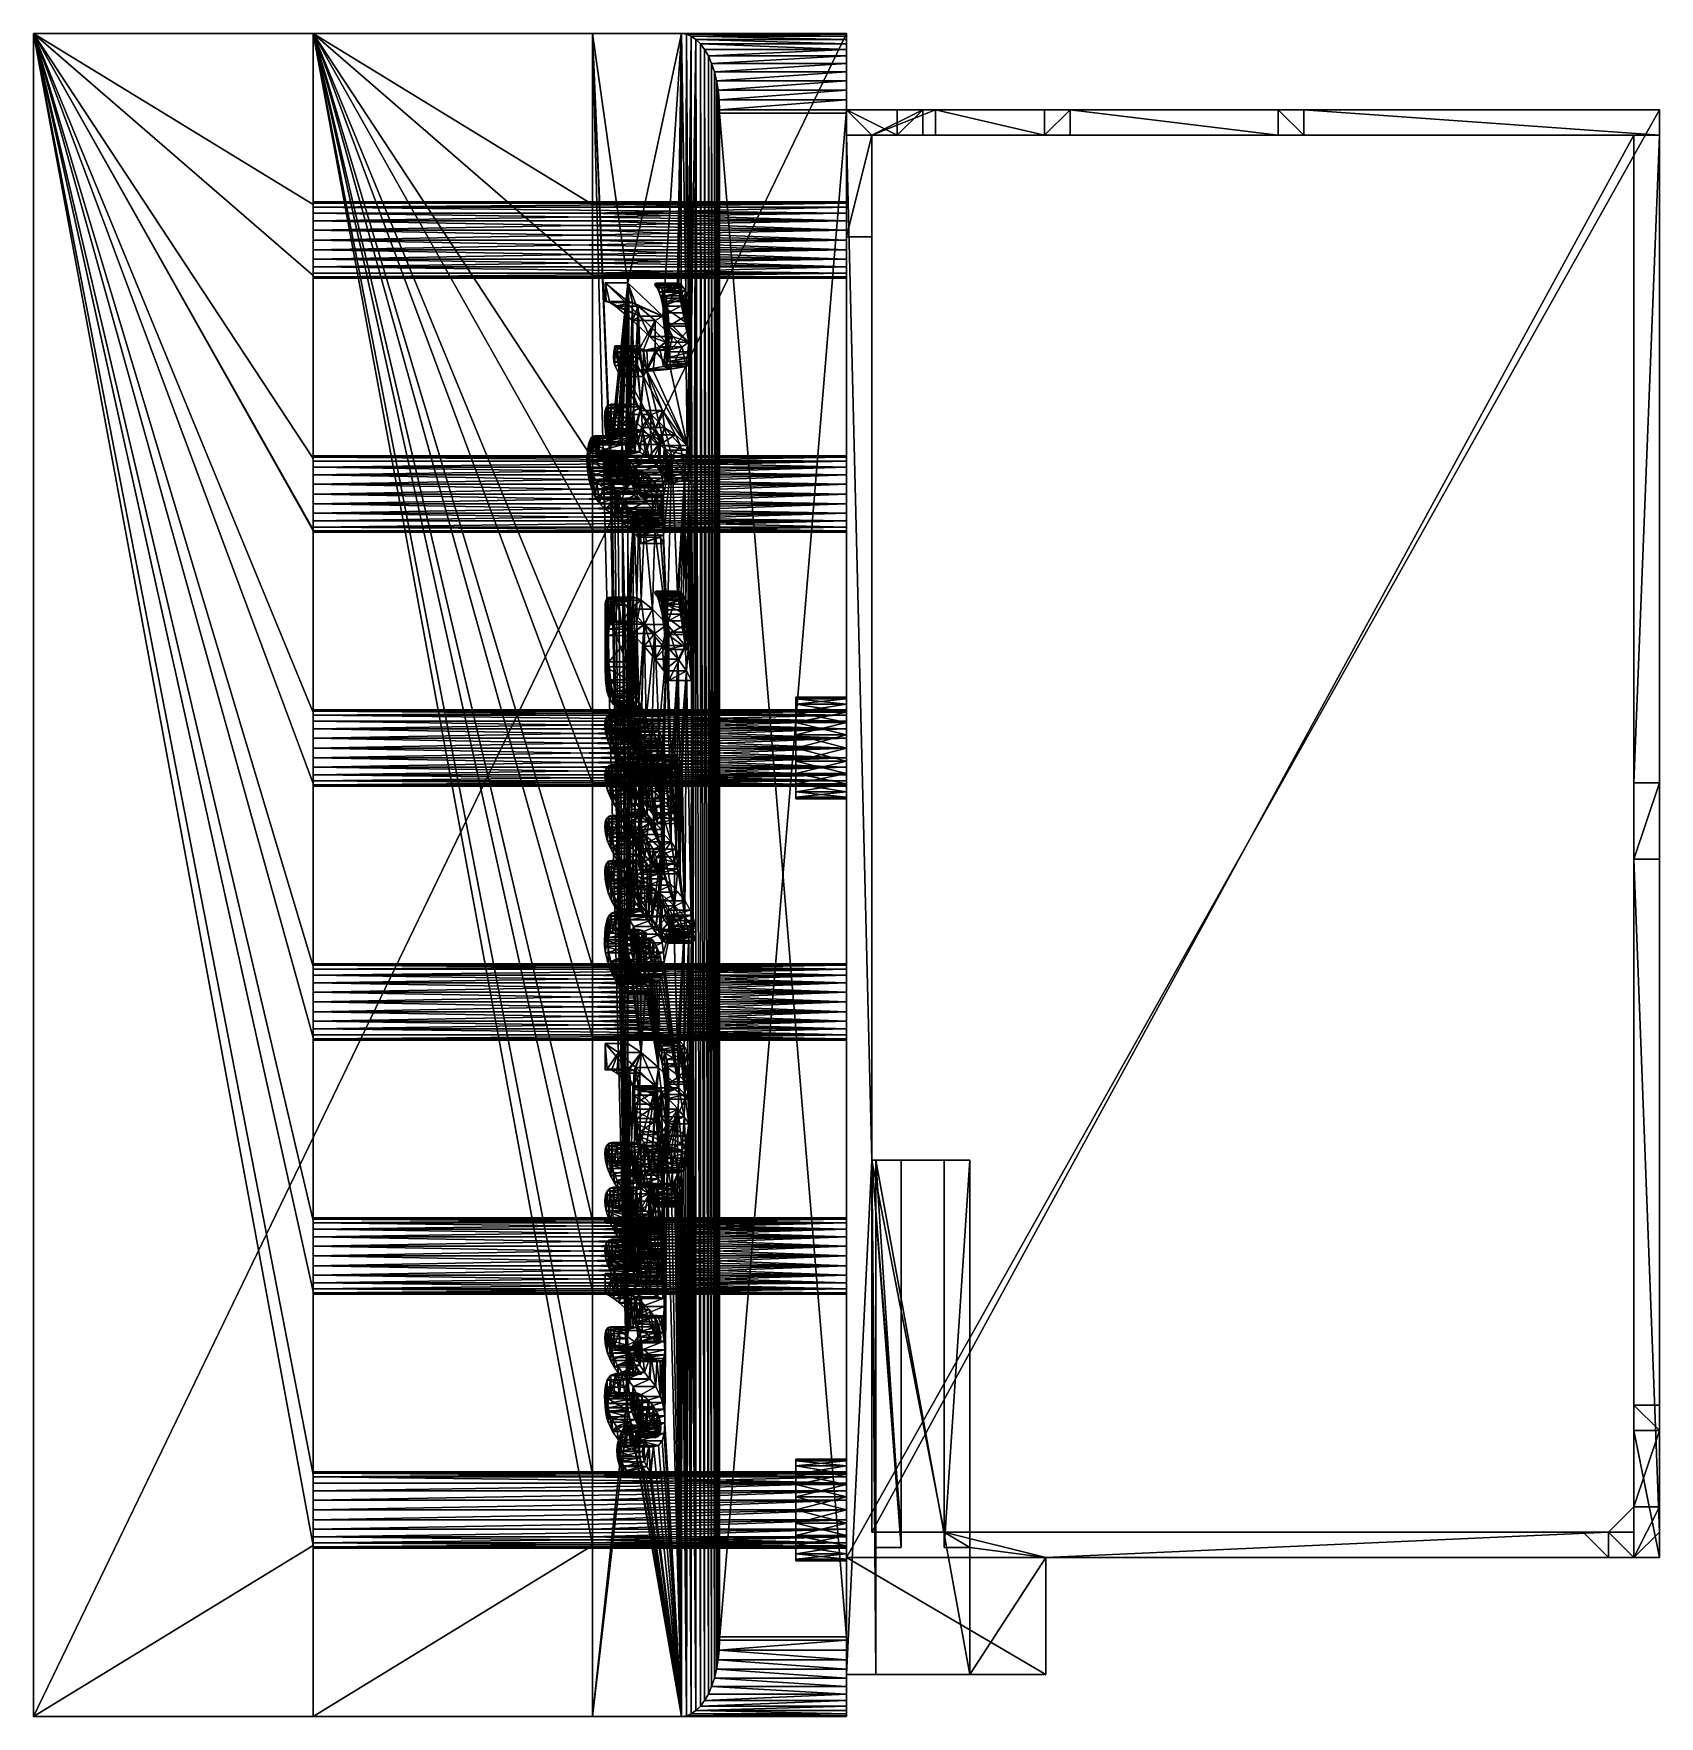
# Model space of a CAD drawing. Extents: x -32 to 32, y 0 to 66.2.
import ezdxf

# ---------------------------------------------------------------- set-up
doc = ezdxf.new("R2010")
doc.units = 0
doc.header["$MEASUREMENT"] = 0
doc.layers.add('STL2DXF', color=7, linetype='Continuous')

msp = doc.modelspace()

# ---------------------------------------------------------------- linework, layer by layer
at = {"layer": 'STL2DXF'}
for points in [[(-32, 0, 1), (0, 66.25, 1), (0, 0, 1)], [(0, 66.25, 1), (-32, 0, 1), (-32, 66.25, 1)], [(-32, 0, 10.125), (-21, 6.722, 10.125), (-32, 66.25, 10.125)], [(-32, 66.25, 10.125), (-21, 6.722, 10.125), (-21, 9.528, 10.125)], [(-32, 66.25, 10.125), (-21, 9.528, 10.125), (-21, 16.722, 10.125)], [(-32, 66.25, 10.125), (-21, 16.722, 10.125), (-21, 19.528, 10.125)], [(-32, 66.25, 10.125), (-21, 19.528, 10.125), (-21, 26.722, 10.125)], [(-32, 66.25, 10.125), (-21, 26.722, 10.125), (-21, 29.528, 10.125)], [(-32, 66.25, 10.125), (-21, 29.528, 10.125), (-21, 36.722, 10.125)], [(-32, 66.25, 10.125), (-21, 36.722, 10.125), (-21, 39.528, 10.125)], [(-32, 66.25, 10.125), (-21, 39.528, 10.125), (-21, 46.676, 10.125)], [(-32, 66.25, 10.125), (-21, 46.676, 10.125), (-21, 46.722, 10.125)], [(-32, 66.25, 10.125), (-21, 46.722, 10.125), (-21, 49.528, 10.125)], [(-32, 66.25, 10.125), (-21, 49.528, 10.125), (-21, 56.722, 10.125)], [(-32, 66.25, 10.125), (-21, 56.722, 10.125), (-21, 59.528, 10.125)], [(-32, 66.25, 10.125), (-21, 59.528, 10.125), (-21, 66.25, 10.125)], [(-32, 0, 1), (-32, 66.25, 10.125), (-32, 66.25, 1)], [(-32, 66.25, 10.125), (-32, 0, 1), (-32, 0, 10.125)], [(-21, 66.25, 10.125), (0, 66.25, 1), (-32, 66.25, 1)], [(-21, 66.25, 10.125), (-32, 66.25, 1), (-32, 66.25, 10.125)], [(-21, 59.574, 10.237), (-21, 66.25, 10.125), (-21, 59.528, 10.125)], [(-21, 66.25, 10.125), (-21, 59.574, 10.237), (-21, 66.25, 20.125)], [(-21, 66.25, 20.125), (-21, 59.574, 10.237), (-21, 59.625, 10.625)], [(-21, 66.25, 20.125), (-21, 59.625, 10.625), (-21, 59.574, 11.013)], [(-21, 66.25, 20.125), (-21, 59.574, 11.013), (-21, 59.424, 11.375)], [(-21, 66.25, 20.125), (-21, 59.424, 11.375), (-21, 59.186, 11.686)], [(-21, 66.25, 20.125), (-21, 59.186, 11.686), (-21, 58.875, 11.924)], [(-21, 66.25, 20.125), (-21, 58.875, 11.924), (-21, 58.513, 12.074)], [(-21, 66.25, 20.125), (-21, 58.513, 12.074), (-21, 58.125, 12.125)], [(-21, 66.25, 20.125), (-21, 58.125, 12.125), (-21, 28.125, 12.125)], [(-21, 66.25, 20.125), (-21, 28.125, 12.125), (-21, 0, 20.125)], [(-21, 0, 20.125), (-10, 6.722, 20.125), (-21, 66.25, 20.125)], [(-21, 66.25, 20.125), (-10, 6.722, 20.125), (-10, 9.528, 20.125)], [(-21, 66.25, 20.125), (-10, 9.528, 20.125), (-10, 16.722, 20.125)], [(-21, 66.25, 20.125), (-10, 16.722, 20.125), (-10, 19.528, 20.125)], [(-21, 66.25, 20.125), (-10, 19.528, 20.125), (-10, 26.722, 20.125)], [(-21, 66.25, 20.125), (-10, 26.722, 20.125), (-10, 29.528, 20.125)], [(-21, 66.25, 20.125), (-10, 29.528, 20.125), (-10, 36.722, 20.125)], [(-21, 66.25, 20.125), (-10, 36.722, 20.125), (-10, 39.528, 20.125)], [(-21, 66.25, 20.125), (-10, 39.528, 20.125), (-10, 46.722, 20.125)], [(-21, 66.25, 20.125), (-10, 46.722, 20.125), (-10, 49.528, 20.125)], [(-21, 66.25, 20.125), (-10, 49.528, 20.125), (-10, 56.722, 20.125)], [(-21, 66.25, 20.125), (-10, 56.722, 20.125), (-10, 59.528, 20.125)], [(-21, 66.25, 20.125), (-10, 59.528, 20.125), (-10, 66.25, 20.125)], [(-10, 66.25, 20.125), (0, 66.25, 1), (-21, 66.25, 10.125)], [(-10, 66.25, 20.125), (-21, 66.25, 10.125), (-21, 66.25, 20.125)], [(-10, 66.25, 37.45), (-6.5, 66.25, 44.45), (-10, 66.25, 20.125)], [(0, 66.25, 1), (-10, 66.25, 20.125), (0, 66.25, 44.45)], [(0, 66.25, 44.45), (-10, 66.25, 20.125), (-6.5, 66.25, 44.45)], [(-10, 0, 37.45), (-8.632, 12.597, 40.187), (-10, 66.25, 37.45)], [(-10, 66.25, 37.45), (-8.632, 12.597, 40.187), (-9.322, 49.453, 38.806)], [(-10, 66.25, 37.45), (-8.603, 56.437, 40.244), (-6.5, 66.25, 44.45)], [(-8.603, 56.437, 40.244), (-10, 66.25, 37.45), (-9.304, 49.823, 38.842)], [(-9.304, 49.823, 38.842), (-10, 66.25, 37.45), (-9.322, 49.453, 38.806)], [(-10, 59.574, 20.237), (-10, 66.25, 20.125), (-10, 59.528, 20.125)], [(-10, 66.25, 20.125), (-10, 59.574, 20.237), (-10, 66.25, 37.45)], [(-10, 66.25, 37.45), (-10, 59.574, 20.237), (-10, 59.625, 20.625)], [(-10, 66.25, 37.45), (-10, 59.625, 20.625), (-10, 59.574, 21.013)], [(-10, 66.25, 37.45), (-10, 59.574, 21.013), (-10, 59.424, 21.375)], [(-10, 66.25, 37.45), (-10, 59.424, 21.375), (-10, 59.186, 21.686)], [(-10, 66.25, 37.45), (-10, 59.186, 21.686), (-10, 58.875, 21.924)], [(-10, 66.25, 37.45), (-10, 58.875, 21.924), (-10, 58.513, 22.074)], [(-10, 66.25, 37.45), (-10, 58.513, 22.074), (-10, 58.125, 22.125)], [(-10, 66.25, 37.45), (-10, 58.125, 22.125), (-10, 48.125, 22.125)], [(-10, 66.25, 37.45), (-10, 48.125, 22.125), (-10, 0, 37.45)], [(-6.5, 66.25, 44.45), (-8.603, 56.437, 40.244), (-7.226, 55.133, 42.999)], [(-6.5, 66.25, 44.45), (-7.226, 55.133, 42.999), (-6.649, 56.365, 44.151)], [(-6.5, 66.25, 44.45), (-6.649, 56.365, 44.151), (-6.638, 56.413, 44.174)], [(-6.5, 66.25, 44.45), (-6.638, 56.413, 44.174), (-6.603, 56.429, 44.244)], [(-6.5, 66.25, 44.45), (-6.603, 56.429, 44.244), (-6.506, 56.365, 44.437)], [(-6.5, 66.25, 44.45), (-6.506, 56.365, 44.437), (-6.32, 56.125, 44.809)], [(-6.5, 66.25, 44.45), (-6.32, 56.125, 44.809), (-6.304, 66.224, 44.842)], [(-6.304, 66.224, 44.842), (0, 66.25, 44.45), (-6.5, 66.25, 44.45)], [(0, 66.25, 44.45), (-6.304, 66.224, 44.842), (0, 66.224, 44.842)], [(0, 66.25, 44.45), (0, 63.125, 2), (0, 66.25, 1)], [(0, 63.125, 2), (0, 66.25, 44.45), (0, 63.125, 7)], [(0, 63.125, 7), (0, 66.25, 44.45), (0, 59.574, 10.237)], [(0, 59.574, 10.237), (0, 66.25, 44.45), (0, 59.625, 10.625)], [(0, 59.625, 10.625), (0, 66.25, 44.45), (0, 59.574, 11.013)], [(0, 59.574, 11.013), (0, 66.25, 44.45), (0, 59.424, 11.375)], [(0, 59.424, 11.375), (0, 66.25, 44.45), (0, 59.186, 11.686)], [(0, 59.186, 11.686), (0, 66.25, 44.45), (0, 58.875, 11.924)], [(0, 58.875, 11.924), (0, 66.25, 44.45), (0, 58.513, 12.074)], [(0, 58.513, 12.074), (0, 66.25, 44.45), (0, 58.125, 12.125)], [(0, 58.125, 12.125), (0, 66.25, 44.45), (0, 59.574, 20.237)], [(0, 59.574, 20.237), (0, 66.25, 44.45), (0, 59.625, 20.625)], [(0, 59.625, 20.625), (0, 66.25, 44.45), (0, 59.574, 21.013)], [(0, 59.574, 21.013), (0, 66.25, 44.45), (0, 59.424, 21.375)], [(0, 59.424, 21.375), (0, 66.25, 44.45), (0, 59.186, 21.686)], [(0, 59.186, 21.686), (0, 66.25, 44.45), (0, 58.875, 21.924)], [(0, 58.875, 21.924), (0, 66.25, 44.45), (0, 58.513, 22.074)], [(0, 58.513, 22.074), (0, 66.25, 44.45), (0, 58.125, 22.125)], [(0, 58.125, 22.125), (0, 66.25, 44.45), (0, 63.125, 40.45)], [(0, 63.125, 40.45), (0, 66.25, 44.45), (0, 63.125, 45.45)], [(0, 63.125, 45.45), (0, 66.25, 44.45), (0, 66.224, 44.842)], [(0, 3.125, 2), (0, 0, 1), (0, 66.25, 1)], [(0, 3.125, 2), (0, 66.25, 1), (0, 63.125, 2)], [(-6.304, 66.224, 44.842), (-6.32, 56.125, 44.809), (-6.236, 55.927, 44.977)], [(-6.304, 66.224, 44.842), (-6.236, 55.927, 44.977), (-6.112, 66.148, 45.226)], [(-6.304, 66.224, 44.842), (0, 66.148, 45.226), (0, 66.224, 44.842)], [(0, 66.148, 45.226), (-6.304, 66.224, 44.842), (-6.112, 66.148, 45.226)], [(-6.112, 66.148, 45.226), (-6.236, 55.927, 44.977), (-6.177, 55.701, 45.096)], [(-6.112, 66.148, 45.226), (-6.177, 55.701, 45.096), (-6.124, 55.263, 45.203)], [(-6.112, 66.148, 45.226), (-6.124, 55.263, 45.203), (-6.106, 54.733, 45.239)], [(-6.112, 66.148, 45.226), (-6.106, 54.733, 45.239), (-5.926, 66.022, 45.598)], [(-6.112, 66.148, 45.226), (0, 66.022, 45.598), (0, 66.148, 45.226)], [(0, 66.022, 45.598), (-6.112, 66.148, 45.226), (-5.926, 66.022, 45.598)], [(-5.926, 66.022, 45.598), (-6.106, 54.733, 45.239), (-6.051, 30.976, 45.348)], [(-5.926, 66.022, 45.598), (-6.051, 30.976, 45.348), (-6.031, 30.845, 45.389)], [(-5.926, 66.022, 45.598), (-6.031, 30.845, 45.389), (-5.926, 0.228, 45.598)], [(-5.926, 66.022, 45.598), (-5.926, 0.228, 45.598), (-5.75, 0.402, 45.95)], [(-5.926, 66.022, 45.598), (-5.75, 0.402, 45.95), (-5.75, 65.848, 45.95)], [(-5.926, 66.022, 45.598), (0, 65.848, 45.95), (0, 66.022, 45.598)], [(0, 65.848, 45.95), (-5.926, 66.022, 45.598), (-5.75, 65.848, 45.95)], [(-5.75, 65.848, 45.95), (-5.75, 0.402, 45.95), (-5.587, 0.62, 46.276)], [(-5.75, 65.848, 45.95), (-5.587, 0.62, 46.276), (-5.587, 65.63, 46.276)], [(-5.75, 65.848, 45.95), (0, 65.63, 46.276), (0, 65.848, 45.95)], [(0, 65.63, 46.276), (-5.75, 65.848, 45.95), (-5.587, 65.63, 46.276)], [(-5.587, 65.63, 46.276), (-5.587, 0.62, 46.276), (-5.439, 0.879, 46.571)], [(-5.587, 65.63, 46.276), (-5.439, 0.879, 46.571), (-5.439, 65.371, 46.571)], [(-5.439, 65.371, 46.571), (0, 65.63, 46.276), (-5.587, 65.63, 46.276)], [(0, 65.63, 46.276), (-5.439, 65.371, 46.571), (0, 65.371, 46.571)], [(0, 63.125, 45.45), (0, 66.224, 44.842), (0, 66.148, 45.226)], [(0, 63.125, 45.45), (0, 66.148, 45.226), (0, 66.022, 45.598)], [(0, 63.125, 45.45), (0, 66.022, 45.598), (0, 3.125, 45.45)], [(0, 3.125, 45.45), (0, 66.022, 45.598), (0, 0.228, 45.598)], [(0, 0.228, 45.598), (0, 66.022, 45.598), (0, 0.402, 45.95)], [(0, 0.402, 45.95), (0, 66.022, 45.598), (0, 65.848, 45.95)], [(0, 0.402, 45.95), (0, 65.848, 45.95), (0, 0.62, 46.276)], [(0, 0.62, 46.276), (0, 65.848, 45.95), (0, 65.63, 46.276)], [(0, 0.62, 46.276), (0, 65.63, 46.276), (0, 0.879, 46.571)], [(0, 0.879, 46.571), (0, 65.63, 46.276), (0, 65.371, 46.571)], [(-5.439, 65.371, 46.571), (-5.439, 0.879, 46.571), (-5.31, 1.174, 46.83)], [(-5.439, 65.371, 46.571), (-5.31, 1.174, 46.83), (-5.31, 65.076, 46.83)], [(-5.31, 65.076, 46.83), (0, 65.371, 46.571), (-5.439, 65.371, 46.571)], [(0, 65.371, 46.571), (-5.31, 65.076, 46.83), (0, 65.076, 46.83)], [(-5.31, 65.076, 46.83), (-5.31, 1.174, 46.83), (-5.201, 1.5, 47.048)], [(-5.31, 65.076, 46.83), (-5.201, 1.5, 47.048), (-5.201, 64.75, 47.048)], [(-5.201, 64.75, 47.048), (0, 65.076, 46.83), (-5.31, 65.076, 46.83)], [(0, 65.076, 46.83), (-5.201, 64.75, 47.048), (0, 64.75, 47.048)], [(0, 0.879, 46.571), (0, 65.371, 46.571), (0, 1.174, 46.83)], [(0, 1.174, 46.83), (0, 65.371, 46.571), (0, 65.076, 46.83)], [(0, 1.174, 46.83), (0, 65.076, 46.83), (0, 1.5, 47.048)], [(0, 1.5, 47.048), (0, 65.076, 46.83), (0, 64.75, 47.048)], [(-5.201, 64.75, 47.048), (-5.201, 1.5, 47.048), (-5.114, 1.852, 47.222)], [(-5.201, 64.75, 47.048), (-5.114, 1.852, 47.222), (-5.114, 64.398, 47.222)], [(-5.114, 64.398, 47.222), (0, 64.75, 47.048), (-5.201, 64.75, 47.048)], [(0, 64.75, 47.048), (-5.114, 64.398, 47.222), (0, 64.398, 47.222)], [(-5.114, 64.398, 47.222), (-5.114, 1.852, 47.222), (-5.051, 64.026, 47.348)], [(-5.051, 64.026, 47.348), (0, 64.398, 47.222), (-5.114, 64.398, 47.222)], [(0, 64.398, 47.222), (-5.051, 64.026, 47.348), (0, 64.026, 47.348)], [(0, 1.5, 47.048), (0, 64.75, 47.048), (0, 1.852, 47.222)], [(0, 1.852, 47.222), (0, 64.75, 47.048), (0, 64.398, 47.222)], [(0, 1.852, 47.222), (0, 64.398, 47.222), (0, 2.224, 47.348)], [(0, 2.224, 47.348), (0, 64.398, 47.222), (0, 64.026, 47.348)], [(-5.051, 64.026, 47.348), (-5.114, 1.852, 47.222), (-5.051, 2.224, 47.348)], [(-5.051, 64.026, 47.348), (-5.051, 2.224, 47.348), (-5.013, 63.642, 47.424)], [(-5.013, 63.642, 47.424), (0, 64.026, 47.348), (-5.051, 64.026, 47.348)], [(-5.013, 63.642, 47.424), (-5.051, 2.224, 47.348), (-5.013, 2.608, 47.424)], [(0, 64.026, 47.348), (-5.013, 63.642, 47.424), (0, 63.642, 47.424)], [(-5.013, 63.642, 47.424), (-5.013, 2.608, 47.424), (-5, 3, 47.45)], [(-5.013, 63.642, 47.424), (-5, 3, 47.45), (-5, 63.25, 47.45)], [(-5, 63.25, 47.45), (0, 63.642, 47.424), (-5.013, 63.642, 47.424)], [(0, 63.642, 47.424), (-5, 63.25, 47.45), (0, 63.25, 47.45)], [(0, 2.224, 47.348), (0, 64.026, 47.348), (0, 2.608, 47.424)], [(0, 2.608, 47.424), (0, 64.026, 47.348), (0, 63.642, 47.424)], [(0, 2.608, 47.424), (0, 63.642, 47.424), (0, 3, 47.45)], [(0, 3, 47.45), (0, 63.642, 47.424), (0, 63.25, 47.45)], [(0, 63.25, 47.45), (-5, 3, 47.45), (0, 3, 47.45)], [(-5, 3, 47.45), (0, 63.25, 47.45), (-5, 63.25, 47.45)], [(-5, 63.125, 7), (0, 3.125, 7), (-5, 3.125, 7)], [(0, 3.125, 7), (-5, 63.125, 7), (0, 63.125, 7)], [(-5, 63.125, 45.45), (0, 3.125, 45.45), (-5, 3.125, 45.45)], [(0, 3.125, 45.45), (-5, 63.125, 45.45), (0, 63.125, 45.45)], [(-5, 63.125, 7), (0, 63.125, 2), (0, 63.125, 7)], [(0, 63.125, 2), (-5, 63.125, 7), (-5, 63.125, 2)], [(-5, 63.125, 45.45), (0, 63.125, 40.45), (0, 63.125, 45.45)], [(0, 63.125, 40.45), (-5, 63.125, 45.45), (-5, 63.125, 40.45)], [(0, 3.125, 40.45), (-5, 63.125, 40.45), (-5, 3.125, 40.45)], [(-5, 63.125, 40.45), (0, 3.125, 40.45), (0, 63.125, 40.45)], [(0, 3.125, 2), (-5, 63.125, 2), (-5, 3.125, 2)], [(-5, 63.125, 2), (0, 3.125, 2), (0, 63.125, 2)], [(-5, 63.125, 7), (-5, 3.125, 2), (-5, 63.125, 2)], [(-5, 3.125, 2), (-5, 63.125, 7), (-5, 3.125, 7)], [(-5, 63.125, 45.45), (-5, 3.125, 40.45), (-5, 63.125, 40.45)], [(-5, 3.125, 40.45), (-5, 63.125, 45.45), (-5, 3.125, 45.45)], [(0, 6.25, -6.299), (32, 63.25, -6.299), (32, 6.25, -6.299)], [(32, 63.25, -6.299), (0, 6.25, -6.299), (0, 63.25, -6.299)], [(2, 63.25, 9.101), (0, 63.25, 1.201), (0, 63.25, 9.101)], [(0, 63.25, 1.201), (2, 63.25, 9.101), (3, 63.25, 7.201)], [(0, 63.25, 1.201), (3, 63.25, 7.201), (3, 63.25, 4.201)], [(0, 63.25, 9.101), (2, 62.25, 9.101), (2, 63.25, 9.101)], [(2, 62.25, 9.101), (0, 63.25, 9.101), (0, 62.25, 9.101)], [(3.5, 63.25, 4.201), (32, 63.25, -6.299), (0, 63.25, 0.701)], [(0, 63.25, 0.701), (32, 63.25, -6.299), (0, 63.25, -6.299)], [(3, 63.25, 4.201), (1, 62.25, 2.201), (0, 63.25, 1.201)], [(1, 62.25, 1.701), (3.5, 63.25, 4.201), (0, 63.25, 0.701)], [(0, 63.25, 0.701), (0, 58.25, -4.299), (1, 62.25, 1.701)], [(0, 63.25, 1.201), (1, 62.25, 2.201), (0, 58.25, -3.799)], [(0, 63.25, 9.101), (0, 62.25, 7.201), (0, 62.25, 9.101)], [(0, 58.25, -3.799), (0, 62.25, 7.201), (0, 63.25, 1.201)], [(0, 63.25, 1.201), (0, 62.25, 7.201), (0, 63.25, 9.101)], [(0, 6.25, 0.701), (0, 63.25, -6.299), (0, 6.25, -6.299)], [(0, 63.25, -6.299), (0, 6.25, 0.701), (0, 58.25, -4.299)], [(0, 63.25, -6.299), (0, 58.25, -4.299), (0, 63.25, 0.701)], [(0, 63.125, 7), (0, 59.574, 10.237), (0, 59.424, 9.875)], [(0, 63.125, 7), (0, 59.424, 9.875), (0, 59.186, 9.564)], [(0, 63.125, 7), (0, 59.186, 9.564), (0, 58.875, 9.326)], [(0, 63.125, 7), (0, 58.875, 9.326), (0, 58.513, 9.176)], [(0, 63.125, 7), (0, 58.513, 9.176), (0, 58.125, 9.125)], [(0, 63.125, 7), (0, 58.125, 9.125), (0, 3.125, 7)], [(0, 58.125, 22.125), (0, 63.125, 40.45), (0, 48.125, 22.125)], [(0, 48.125, 22.125), (0, 63.125, 40.45), (0, 38.125, 22.125)], [(0, 38.125, 22.125), (0, 63.125, 40.45), (0, 28.125, 22.125)], [(0, 28.125, 22.125), (0, 63.125, 40.45), (0, 18.125, 22.125)], [(0, 18.125, 22.125), (0, 63.125, 40.45), (0, 8.125, 22.125)], [(0, 8.125, 22.125), (0, 63.125, 40.45), (0, 38.643, 35.518)], [(0, 38.643, 35.518), (0, 63.125, 40.45), (0, 39.125, 35.718)], [(0, 39.125, 35.718), (0, 63.125, 40.45), (0, 39.539, 36.036)], [(0, 39.539, 36.036), (0, 63.125, 40.45), (0, 39.857, 36.45)], [(0, 39.857, 36.45), (0, 63.125, 40.45), (0, 40.057, 36.932)], [(0, 40.057, 36.932), (0, 63.125, 40.45), (0, 40.125, 37.45)], [(0, 40.125, 37.45), (0, 63.125, 40.45), (0, 40.057, 37.968)], [(0, 40.057, 37.968), (0, 63.125, 40.45), (0, 39.857, 38.45)], [(0, 39.857, 38.45), (0, 63.125, 40.45), (0, 39.539, 38.864)], [(0, 39.539, 38.864), (0, 63.125, 40.45), (0, 39.125, 39.182)], [(0, 39.125, 39.182), (0, 63.125, 40.45), (0, 38.643, 39.382)], [(0, 38.643, 39.382), (0, 63.125, 40.45), (0, 38.125, 39.45)], [(0, 38.125, 39.45), (0, 63.125, 40.45), (0, 8.125, 39.45)], [(0, 3.125, 40.45), (0, 8.125, 39.45), (0, 63.125, 40.45)], [(1, 62.25, 2.201), (3, 63.25, 4.201), (3, 62.25, 4.201)], [(3.5, 63.25, 4.201), (1, 62.25, 1.701), (3.5, 62.25, 4.201)], [(3, 63.25, 7.201), (2, 62.25, 9.101), (3, 62.25, 7.201)], [(2, 62.25, 9.101), (3, 63.25, 7.201), (2, 63.25, 9.101)], [(3, 63.25, 4.201), (3, 62.25, 7.201), (3, 62.25, 4.201)], [(3, 62.25, 7.201), (3, 63.25, 4.201), (3, 63.25, 7.201)], [(3.5, 63.25, 7.201), (7.8, 62.25, 7.201), (7.8, 63.25, 7.201)], [(7.8, 62.25, 7.201), (3.5, 63.25, 7.201), (3.5, 62.25, 7.201)], [(3.5, 63.25, 7.201), (3.5, 62.25, 4.201), (3.5, 62.25, 7.201)], [(3.5, 62.25, 4.201), (3.5, 63.25, 7.201), (3.5, 63.25, 4.201)], [(8.8, 63.25, 6.201), (32, 63.25, -6.299), (3.5, 63.25, 4.201)], [(7.8, 63.25, 7.201), (3.5, 63.25, 4.201), (3.5, 63.25, 7.201)], [(3.5, 63.25, 4.201), (7.8, 63.25, 7.201), (8.8, 63.25, 6.201)], [(8.8, 63.25, 6.201), (7.8, 62.25, 7.201), (8.8, 62.25, 6.201)], [(7.8, 62.25, 7.201), (8.8, 63.25, 6.201), (7.8, 63.25, 7.201)], [(8.8, 63.25, 6.201), (17, 62.25, 6.201), (17, 63.25, 6.201)], [(17, 62.25, 6.201), (8.8, 63.25, 6.201), (8.8, 62.25, 6.201)], [(17, 63.25, 6.201), (32, 63.25, -6.299), (8.8, 63.25, 6.201)], [(17, 63.25, 6.201), (18, 62.25, 7.201), (18, 63.25, 7.201)], [(18, 62.25, 7.201), (17, 63.25, 6.201), (17, 62.25, 6.201)], [(18, 63.25, 7.201), (32, 63.25, -6.299), (17, 63.25, 6.201)], [(18, 63.25, 7.201), (32, 62.25, 7.201), (32, 63.25, 7.201)], [(32, 62.25, 7.201), (18, 63.25, 7.201), (18, 62.25, 7.201)], [(32, 63.25, -6.299), (18, 63.25, 7.201), (32, 63.25, 7.201)], [(32, 63.25, -6.299), (32, 6.25, -2.799), (32, 6.25, -6.299)], [(32, 6.25, -2.799), (32, 63.25, -6.299), (32, 11.25, -2.799)], [(32, 11.25, -2.799), (32, 63.25, -6.299), (32, 12.25, -1.799)], [(32, 12.25, -1.799), (32, 63.25, -6.299), (32, 12.25, 5.201)], [(32, 12.25, 5.201), (32, 63.25, -6.299), (32, 36.75, 4.201)], [(32, 36.75, 4.201), (32, 63.25, -6.299), (32, 62.25, 4.201)], [(32, 62.25, 4.201), (32, 63.25, -6.299), (32, 62.25, 7.201)], [(32, 62.25, 7.201), (32, 63.25, -6.299), (32, 63.25, 7.201)], [(0, 62.25, 7.201), (1, 21.9, 7.201), (1, 62.25, 7.201)], [(0, 1.65, 7.201), (1, 21.9, 7.201), (0, 62.25, 7.201)], [(0, 62.25, 9.101), (3, 62.25, 7.201), (2, 62.25, 9.101)], [(3, 62.25, 7.201), (0, 62.25, 9.101), (0, 62.25, 7.201)], [(3, 62.25, 7.201), (0, 62.25, 7.201), (1, 62.25, 7.201)], [(0, 58.25, -4.299), (1, 58.25, -3.299), (1, 62.25, 1.701)], [(0, 58.25, -3.799), (1, 62.25, 2.201), (1, 58.25, -2.799)], [(0, 62.25, 7.201), (0, 1.65, 6.201), (0, 1.65, 7.201)], [(0, 1.65, 6.201), (0, 62.25, 7.201), (0, 6.25, 0.701)], [(0, 6.25, 0.701), (0, 62.25, 7.201), (0, 58.25, -3.799)], [(3, 62.25, 7.201), (1, 62.25, 7.201), (3, 62.25, 4.201)], [(3, 62.25, 4.201), (1, 62.25, 7.201), (1, 62.25, 2.201)], [(31, 62.25, -4.799), (1, 7.25, -4.799), (31, 7.25, -4.799)], [(1, 7.25, -4.799), (31, 62.25, -4.799), (1, 62.25, -4.799)], [(1, 62.25, 1.701), (31, 62.25, 4.201), (3.5, 62.25, 4.201)], [(31, 62.25, 4.201), (1, 62.25, 1.701), (31, 62.25, -4.799)], [(31, 62.25, -4.799), (1, 62.25, 1.701), (1, 62.25, -4.799)], [(1, 62.25, -4.799), (1, 7.25, 6.201), (1, 7.25, -4.799)], [(1, 7.25, 6.201), (1, 62.25, -4.799), (1, 21.9, 6.201)], [(1, 21.9, 6.201), (1, 62.25, -4.799), (1, 21.9, 7.201)], [(1, 21.9, 7.201), (1, 62.25, -4.799), (1, 58.25, -3.299)], [(1, 58.25, -3.299), (1, 62.25, -4.799), (1, 62.25, 1.701)], [(1, 58.25, -2.799), (1, 62.25, 7.201), (1, 21.9, 7.201)], [(1, 62.25, 7.201), (1, 58.25, -2.799), (1, 62.25, 2.201)], [(3.5, 62.25, 7.201), (8.8, 62.25, 6.201), (7.8, 62.25, 7.201)], [(8.8, 62.25, 6.201), (3.5, 62.25, 7.201), (3.5, 62.25, 4.201)], [(8.8, 62.25, 6.201), (3.5, 62.25, 4.201), (17, 62.25, 6.201)], [(32, 62.25, 4.201), (17, 62.25, 6.201), (3.5, 62.25, 4.201)], [(32, 62.25, 4.201), (3.5, 62.25, 4.201), (31, 62.25, 4.201)], [(17, 62.25, 6.201), (32, 62.25, 7.201), (18, 62.25, 7.201)], [(32, 62.25, 7.201), (17, 62.25, 6.201), (32, 62.25, 4.201)], [(32, 62.25, 4.201), (31, 36.75, 4.201), (32, 36.75, 4.201)], [(31, 36.75, 4.201), (32, 62.25, 4.201), (31, 62.25, 4.201)], [(31, 7.25, -2.799), (31, 62.25, -4.799), (31, 7.25, -4.799)], [(31, 62.25, -4.799), (31, 7.25, -2.799), (31, 11.25, -2.799)], [(31, 62.25, -4.799), (31, 11.25, -2.799), (31, 12.25, -1.799)], [(31, 62.25, -4.799), (31, 12.25, -1.799), (31, 12.25, 5.201)], [(31, 62.25, -4.799), (31, 12.25, 5.201), (31, 36.75, 4.201)], [(31, 62.25, -4.799), (31, 36.75, 4.201), (31, 62.25, 4.201)], [(-21, 59.625, 10.625), (0, 59.574, 10.237), (0, 59.625, 10.625)], [(0, 59.574, 10.237), (-21, 59.625, 10.625), (-21, 59.574, 10.237)], [(0, 59.574, 11.013), (-21, 59.625, 10.625), (0, 59.625, 10.625)], [(-21, 59.625, 10.625), (0, 59.574, 11.013), (-21, 59.574, 11.013)], [(0, 59.625, 20.625), (-10, 59.574, 20.237), (0, 59.574, 20.237)], [(-10, 59.574, 20.237), (0, 59.625, 20.625), (-10, 59.625, 20.625)], [(-10, 59.574, 21.013), (0, 59.625, 20.625), (0, 59.574, 21.013)], [(0, 59.625, 20.625), (-10, 59.574, 21.013), (-10, 59.625, 20.625)], [(-21, 59.424, 11.375), (0, 59.574, 11.013), (0, 59.424, 11.375)], [(0, 59.574, 11.013), (-21, 59.424, 11.375), (-21, 59.574, 11.013)], [(0, 59.574, 10.237), (-21, 59.424, 9.875), (0, 59.424, 9.875)], [(-21, 59.424, 9.875), (0, 59.574, 10.237), (-21, 59.574, 10.237)], [(-21, 59.424, 9.875), (-21, 59.574, 10.237), (-21, 59.528, 10.125)], [(-21, 59.424, 9.875), (-21, 56.722, 10.125), (-21, 59.528, 10.125)], [(0, 59.186, 11.686), (-21, 59.424, 11.375), (0, 59.424, 11.375)], [(-21, 59.424, 11.375), (0, 59.186, 11.686), (-21, 59.186, 11.686)], [(-21, 59.424, 9.875), (0, 59.186, 9.564), (0, 59.424, 9.875)], [(0, 59.186, 9.564), (-21, 59.424, 9.875), (-21, 59.186, 9.564)], [(-21, 59.186, 9.564), (-21, 56.826, 9.875), (-21, 59.424, 9.875)], [(-21, 59.424, 9.875), (-21, 56.826, 9.875), (-21, 56.722, 10.125)], [(-21, 59.186, 11.686), (0, 58.875, 11.924), (-21, 58.875, 11.924)], [(0, 58.875, 11.924), (-21, 59.186, 11.686), (0, 59.186, 11.686)], [(0, 59.186, 9.564), (-21, 58.875, 9.326), (0, 58.875, 9.326)], [(-21, 58.875, 9.326), (0, 59.186, 9.564), (-21, 59.186, 9.564)], [(-21, 58.875, 9.326), (-21, 57.064, 9.564), (-21, 59.186, 9.564)], [(-21, 59.186, 9.564), (-21, 57.064, 9.564), (-21, 56.826, 9.875)], [(-10, 59.424, 21.375), (0, 59.574, 21.013), (0, 59.424, 21.375)], [(0, 59.574, 21.013), (-10, 59.424, 21.375), (-10, 59.574, 21.013)], [(-10, 59.424, 19.875), (0, 59.574, 20.237), (0, 59.424, 19.875)], [(0, 59.574, 20.237), (-10, 59.424, 19.875), (-10, 59.528, 20.125)], [(0, 59.574, 20.237), (-10, 59.528, 20.125), (-10, 59.574, 20.237)], [(-10, 56.826, 19.875), (-10, 59.424, 19.875), (-10, 59.528, 20.125)], [(-10, 56.826, 19.875), (-10, 59.528, 20.125), (-10, 56.722, 20.125)], [(-10, 59.186, 21.686), (0, 59.424, 21.375), (0, 59.186, 21.686)], [(0, 59.424, 21.375), (-10, 59.186, 21.686), (-10, 59.424, 21.375)], [(-10, 57.064, 19.564), (-10, 59.186, 19.564), (-10, 59.424, 19.875)], [(-10, 57.064, 19.564), (-10, 59.424, 19.875), (-10, 56.826, 19.875)], [(-10, 59.186, 19.564), (0, 59.424, 19.875), (0, 59.186, 19.564)], [(0, 59.424, 19.875), (-10, 59.186, 19.564), (-10, 59.424, 19.875)], [(-10, 59.186, 21.686), (0, 58.875, 21.924), (-10, 58.875, 21.924)], [(0, 58.875, 21.924), (-10, 59.186, 21.686), (0, 59.186, 21.686)], [(-10, 57.375, 19.326), (-10, 58.875, 19.326), (-10, 59.186, 19.564)], [(-10, 57.375, 19.326), (-10, 59.186, 19.564), (-10, 57.064, 19.564)], [(-10, 59.186, 19.564), (0, 58.875, 19.326), (-10, 58.875, 19.326)], [(0, 58.875, 19.326), (-10, 59.186, 19.564), (0, 59.186, 19.564)], [(0, 58.125, 12.125), (0, 59.574, 20.237), (0, 59.424, 19.875)], [(0, 58.125, 12.125), (0, 59.424, 19.875), (0, 59.186, 19.564)], [(0, 58.125, 12.125), (0, 59.186, 19.564), (0, 58.875, 19.326)], [(-21, 58.875, 11.924), (0, 58.513, 12.074), (-21, 58.513, 12.074)], [(0, 58.513, 12.074), (-21, 58.875, 11.924), (0, 58.875, 11.924)], [(0, 58.875, 9.326), (-21, 58.513, 9.176), (0, 58.513, 9.176)], [(-21, 58.513, 9.176), (0, 58.875, 9.326), (-21, 58.875, 9.326)], [(-21, 58.513, 9.176), (-21, 57.375, 9.326), (-21, 58.875, 9.326)], [(-21, 58.875, 9.326), (-21, 57.375, 9.326), (-21, 57.064, 9.564)], [(-21, 58.513, 12.074), (0, 58.125, 12.125), (-21, 58.125, 12.125)], [(0, 58.125, 12.125), (-21, 58.513, 12.074), (0, 58.513, 12.074)], [(0, 58.513, 9.176), (-21, 58.125, 9.125), (0, 58.125, 9.125)], [(-21, 58.125, 9.125), (0, 58.513, 9.176), (-21, 58.513, 9.176)], [(-21, 57.737, 9.176), (-21, 58.513, 9.176), (-21, 58.125, 9.125)], [(-21, 58.513, 9.176), (-21, 57.737, 9.176), (-21, 57.375, 9.326)], [(-10, 58.875, 21.924), (0, 58.513, 22.074), (-10, 58.513, 22.074)], [(0, 58.513, 22.074), (-10, 58.875, 21.924), (0, 58.875, 21.924)], [(-10, 57.737, 19.176), (-10, 58.513, 19.176), (-10, 58.875, 19.326)], [(-10, 57.737, 19.176), (-10, 58.875, 19.326), (-10, 57.375, 19.326)], [(-10, 58.875, 19.326), (0, 58.513, 19.176), (-10, 58.513, 19.176)], [(0, 58.513, 19.176), (-10, 58.875, 19.326), (0, 58.875, 19.326)], [(-10, 58.513, 22.074), (0, 58.125, 22.125), (-10, 58.125, 22.125)], [(0, 58.125, 22.125), (-10, 58.513, 22.074), (0, 58.513, 22.074)], [(-10, 58.513, 19.176), (-10, 57.737, 19.176), (-10, 58.125, 19.125)], [(-10, 58.513, 19.176), (0, 58.125, 19.125), (-10, 58.125, 19.125)], [(0, 58.125, 19.125), (-10, 58.513, 19.176), (0, 58.513, 19.176)], [(0, 58.125, 12.125), (0, 58.875, 19.326), (0, 48.125, 12.125)], [(0, 48.125, 12.125), (0, 58.875, 19.326), (0, 58.513, 19.176)], [(0, 48.125, 12.125), (0, 58.513, 19.176), (0, 28.125, 12.125)], [(0, 28.125, 12.125), (0, 58.513, 19.176), (0, 18.125, 12.125)], [(0, 18.125, 12.125), (0, 58.513, 19.176), (0, 8.125, 12.125)], [(0, 8.125, 12.125), (0, 58.513, 19.176), (0, 58.125, 19.125)], [(-21, 48.125, 12.125), (-21, 28.125, 12.125), (-21, 58.125, 12.125)], [(-21, 57.737, 12.074), (-21, 48.513, 12.074), (-21, 58.125, 12.125)], [(-21, 58.125, 12.125), (-21, 48.513, 12.074), (-21, 48.125, 12.125)], [(-21, 58.125, 12.125), (0, 57.737, 12.074), (-21, 57.737, 12.074)], [(0, 57.737, 12.074), (-21, 58.125, 12.125), (0, 58.125, 12.125)], [(0, 58.125, 9.125), (-21, 57.737, 9.176), (0, 57.737, 9.176)], [(-21, 57.737, 9.176), (0, 58.125, 9.125), (-21, 58.125, 9.125)], [(-21, 57.375, 11.924), (-21, 48.875, 11.924), (-21, 57.737, 12.074)], [(-21, 57.737, 12.074), (-21, 48.875, 11.924), (-21, 48.513, 12.074)], [(-21, 57.737, 12.074), (0, 57.375, 11.924), (-21, 57.375, 11.924)], [(0, 57.375, 11.924), (-21, 57.737, 12.074), (0, 57.737, 12.074)], [(0, 57.737, 9.176), (-21, 57.375, 9.326), (0, 57.375, 9.326)], [(-21, 57.375, 9.326), (0, 57.737, 9.176), (-21, 57.737, 9.176)], [(-10, 58.125, 22.125), (0, 57.737, 22.074), (-10, 57.737, 22.074)], [(0, 57.737, 22.074), (-10, 58.125, 22.125), (0, 58.125, 22.125)], [(-10, 58.125, 19.125), (0, 57.737, 19.176), (-10, 57.737, 19.176)], [(0, 57.737, 19.176), (-10, 58.125, 19.125), (0, 58.125, 19.125)], [(-10, 57.737, 22.074), (-10, 48.513, 22.074), (-10, 58.125, 22.125)], [(-10, 58.125, 22.125), (-10, 48.513, 22.074), (-10, 48.125, 22.125)], [(-10, 57.737, 22.074), (0, 57.375, 21.924), (-10, 57.375, 21.924)], [(0, 57.375, 21.924), (-10, 57.737, 22.074), (0, 57.737, 22.074)], [(-10, 57.737, 19.176), (0, 57.375, 19.326), (-10, 57.375, 19.326)], [(0, 57.375, 19.326), (-10, 57.737, 19.176), (0, 57.737, 19.176)], [(-10, 57.375, 21.924), (-10, 48.875, 21.924), (-10, 57.737, 22.074)], [(-10, 57.737, 22.074), (-10, 48.875, 21.924), (-10, 48.513, 22.074)], [(1, 58.25, -3.299), (0, 58.25, -3.799), (1, 58.25, -2.799)], [(0, 58.25, -3.799), (1, 58.25, -3.299), (0, 58.25, -4.299)], [(0, 58.25, -4.299), (0, 6.25, 0.701), (0, 58.25, -3.799)], [(0, 8.125, 9.125), (0, 3.125, 7), (0, 58.125, 9.125)], [(0, 8.125, 9.125), (0, 58.125, 9.125), (0, 48.125, 9.125)], [(0, 8.125, 19.125), (0, 8.125, 12.125), (0, 58.125, 19.125)], [(0, 8.125, 19.125), (0, 58.125, 19.125), (0, 48.125, 19.125)], [(0, 57.737, 19.176), (0, 48.125, 19.125), (0, 58.125, 19.125)], [(0, 48.513, 22.074), (0, 57.737, 22.074), (0, 58.125, 22.125)], [(0, 48.513, 22.074), (0, 58.125, 22.125), (0, 48.125, 22.125)], [(0, 57.737, 9.176), (0, 48.125, 9.125), (0, 58.125, 9.125)], [(0, 48.513, 12.074), (0, 57.737, 12.074), (0, 58.125, 12.125)], [(0, 48.513, 12.074), (0, 58.125, 12.125), (0, 48.125, 12.125)], [(0, 48.125, 19.125), (0, 57.737, 19.176), (0, 48.513, 19.176)], [(0, 48.513, 19.176), (0, 57.737, 19.176), (0, 57.375, 19.326)], [(0, 48.875, 21.924), (0, 57.375, 21.924), (0, 57.737, 22.074)], [(0, 48.875, 21.924), (0, 57.737, 22.074), (0, 48.513, 22.074)], [(0, 48.125, 9.125), (0, 57.737, 9.176), (0, 48.513, 9.176)], [(0, 48.513, 9.176), (0, 57.737, 9.176), (0, 48.875, 9.326)], [(0, 48.875, 9.326), (0, 57.737, 9.176), (0, 57.375, 9.326)], [(0, 48.875, 11.924), (0, 57.375, 11.924), (0, 57.737, 12.074)], [(0, 48.875, 11.924), (0, 57.737, 12.074), (0, 48.513, 12.074)], [(1, 21.9, 7.201), (1, 58.25, -3.299), (1, 58.25, -2.799)], [(-21, 57.064, 11.686), (-21, 49.186, 11.686), (-21, 57.375, 11.924)], [(-21, 57.375, 11.924), (-21, 49.186, 11.686), (-21, 48.875, 11.924)], [(-21, 57.375, 11.924), (0, 57.064, 11.686), (-21, 57.064, 11.686)], [(0, 57.064, 11.686), (-21, 57.375, 11.924), (0, 57.375, 11.924)], [(0, 57.375, 9.326), (-21, 57.064, 9.564), (0, 57.064, 9.564)], [(-21, 57.064, 9.564), (0, 57.375, 9.326), (-21, 57.375, 9.326)], [(-21, 56.826, 11.375), (-21, 49.424, 11.375), (-21, 57.064, 11.686)], [(-21, 57.064, 11.686), (-21, 49.424, 11.375), (-21, 49.186, 11.686)], [(0, 56.826, 11.375), (-21, 57.064, 11.686), (0, 57.064, 11.686)], [(-21, 57.064, 11.686), (0, 56.826, 11.375), (-21, 56.826, 11.375)], [(-21, 57.064, 9.564), (0, 56.826, 9.875), (0, 57.064, 9.564)], [(0, 56.826, 9.875), (-21, 57.064, 9.564), (-21, 56.826, 9.875)], [(-10, 57.375, 21.924), (0, 57.064, 21.686), (-10, 57.064, 21.686)], [(0, 57.064, 21.686), (-10, 57.375, 21.924), (0, 57.375, 21.924)], [(-10, 57.375, 19.326), (0, 57.064, 19.564), (-10, 57.064, 19.564)], [(0, 57.064, 19.564), (-10, 57.375, 19.326), (0, 57.375, 19.326)], [(-10, 57.064, 21.686), (-10, 49.186, 21.686), (-10, 57.375, 21.924)], [(-10, 57.375, 21.924), (-10, 49.186, 21.686), (-10, 48.875, 21.924)], [(-10, 56.826, 21.375), (0, 57.064, 21.686), (0, 56.826, 21.375)], [(0, 57.064, 21.686), (-10, 56.826, 21.375), (-10, 57.064, 21.686)], [(-10, 56.826, 19.875), (0, 57.064, 19.564), (0, 56.826, 19.875)], [(0, 57.064, 19.564), (-10, 56.826, 19.875), (-10, 57.064, 19.564)], [(-10, 56.826, 21.375), (-10, 49.424, 21.375), (-10, 57.064, 21.686)], [(-10, 57.064, 21.686), (-10, 49.424, 21.375), (-10, 49.186, 21.686)], [(0, 48.513, 19.176), (0, 57.375, 19.326), (0, 48.875, 19.326)], [(0, 48.875, 19.326), (0, 57.375, 19.326), (0, 49.186, 19.564)], [(0, 49.186, 19.564), (0, 57.375, 19.326), (0, 57.064, 19.564)], [(0, 49.186, 21.686), (0, 57.064, 21.686), (0, 57.375, 21.924)], [(0, 49.186, 21.686), (0, 57.375, 21.924), (0, 48.875, 21.924)], [(0, 48.875, 9.326), (0, 57.375, 9.326), (0, 49.186, 9.564)], [(0, 49.186, 9.564), (0, 57.375, 9.326), (0, 57.064, 9.564)], [(0, 49.186, 11.686), (0, 57.064, 11.686), (0, 57.375, 11.924)], [(0, 49.186, 11.686), (0, 57.375, 11.924), (0, 48.875, 11.924)], [(0, 49.186, 19.564), (0, 57.064, 19.564), (0, 56.826, 19.875)], [(0, 49.424, 21.375), (0, 56.826, 21.375), (0, 57.064, 21.686)], [(0, 49.424, 21.375), (0, 57.064, 21.686), (0, 49.186, 21.686)], [(0, 49.186, 9.564), (0, 57.064, 9.564), (0, 49.424, 9.875)], [(0, 49.424, 9.875), (0, 57.064, 9.564), (0, 56.826, 9.875)], [(0, 49.424, 11.375), (0, 56.826, 11.375), (0, 57.064, 11.686)], [(0, 49.424, 11.375), (0, 57.064, 11.686), (0, 49.186, 11.686)], [(-21, 56.676, 11.013), (-21, 49.574, 11.013), (-21, 56.826, 11.375)], [(-21, 56.826, 11.375), (-21, 49.574, 11.013), (-21, 49.424, 11.375)], [(-21, 56.676, 11.013), (0, 56.826, 11.375), (0, 56.676, 11.013)], [(0, 56.826, 11.375), (-21, 56.676, 11.013), (-21, 56.826, 11.375)], [(0, 56.826, 9.875), (-21, 56.676, 10.237), (0, 56.676, 10.237)], [(-21, 56.676, 10.237), (0, 56.826, 9.875), (-21, 56.826, 9.875)], [(-21, 56.676, 10.237), (-21, 56.826, 9.875), (-21, 56.722, 10.125)], [(-21, 49.574, 10.237), (-21, 56.722, 10.125), (-21, 49.528, 10.125)], [(-21, 56.722, 10.125), (-21, 49.574, 10.237), (-21, 56.676, 10.237)], [(-21, 56.676, 10.237), (-21, 49.574, 10.237), (-21, 49.625, 10.625)], [(-21, 56.676, 10.237), (-21, 49.625, 10.625), (-21, 56.625, 10.625)], [(-21, 56.625, 10.625), (-21, 49.574, 11.013), (-21, 56.676, 11.013)], [(-21, 56.625, 10.625), (0, 56.676, 11.013), (0, 56.625, 10.625)], [(0, 56.676, 11.013), (-21, 56.625, 10.625), (-21, 56.676, 11.013)], [(-21, 56.676, 10.237), (0, 56.625, 10.625), (0, 56.676, 10.237)], [(0, 56.625, 10.625), (-21, 56.676, 10.237), (-21, 56.625, 10.625)], [(-21, 56.625, 10.625), (-21, 49.625, 10.625), (-21, 49.574, 11.013)], [(-10, 56.676, 21.013), (0, 56.826, 21.375), (0, 56.676, 21.013)], [(0, 56.826, 21.375), (-10, 56.676, 21.013), (-10, 56.826, 21.375)], [(-10, 56.676, 20.237), (0, 56.826, 19.875), (0, 56.676, 20.237)], [(0, 56.826, 19.875), (-10, 56.676, 20.237), (-10, 56.722, 20.125)], [(0, 56.826, 19.875), (-10, 56.722, 20.125), (-10, 56.826, 19.875)], [(-10, 56.676, 21.013), (-10, 49.574, 21.013), (-10, 56.826, 21.375)], [(-10, 56.826, 21.375), (-10, 49.574, 21.013), (-10, 49.424, 21.375)], [(-10, 49.574, 20.237), (-10, 56.722, 20.125), (-10, 49.528, 20.125)], [(-10, 56.722, 20.125), (-10, 49.574, 20.237), (-10, 56.676, 20.237)], [(-10, 56.625, 20.625), (0, 56.676, 21.013), (0, 56.625, 20.625)], [(0, 56.676, 21.013), (-10, 56.625, 20.625), (-10, 56.676, 21.013)], [(-10, 56.676, 20.237), (0, 56.625, 20.625), (0, 56.676, 20.237)], [(0, 56.625, 20.625), (-10, 56.676, 20.237), (-10, 56.625, 20.625)], [(-10, 56.676, 20.237), (-10, 49.574, 20.237), (-10, 56.625, 20.625)], [(-10, 56.625, 20.625), (-10, 49.625, 20.625), (-10, 56.676, 21.013)], [(-10, 56.676, 21.013), (-10, 49.625, 20.625), (-10, 49.574, 21.013)], [(-10, 56.625, 20.625), (-10, 49.574, 20.237), (-10, 49.625, 20.625)], [(-9.497, 56.437, 40.691), (-8.603, 55.701, 40.244), (-9.497, 55.701, 40.691)], [(-8.603, 55.701, 40.244), (-9.497, 56.437, 40.691), (-8.603, 56.437, 40.244)], [(-9.465, 55.709, 40.756), (-9.497, 56.437, 40.691), (-9.497, 55.701, 40.691)], [(-9.497, 56.437, 40.691), (-9.465, 55.709, 40.756), (-9.321, 55.662, 41.044)], [(-9.497, 56.437, 40.691), (-9.321, 55.662, 41.044), (-8.12, 55.133, 43.446)], [(-8.12, 55.133, 43.446), (-8.603, 56.437, 40.244), (-9.497, 56.437, 40.691)], [(-8.603, 56.437, 40.244), (-9.304, 49.823, 38.842), (-9.25, 50.133, 38.949)], [(-8.603, 56.437, 40.244), (-9.25, 50.133, 38.949), (-9.162, 50.349, 39.126)], [(-8.603, 56.437, 40.244), (-9.162, 50.349, 39.126), (-9.032, 50.421, 39.385)], [(-8.603, 56.437, 40.244), (-9.032, 50.421, 39.385), (-8.957, 50.393, 39.536)], [(-8.603, 56.437, 40.244), (-8.957, 50.393, 39.536), (-8.889, 50.309, 39.672)], [(-8.603, 56.437, 40.244), (-8.889, 50.309, 39.672), (-8.844, 50.195, 39.763)], [(-8.603, 56.437, 40.244), (-8.844, 50.195, 39.763), (-8.828, 50.061, 39.793)], [(-8.603, 56.437, 40.244), (-8.828, 50.061, 39.793), (-8.703, 48.365, 40.044)], [(-8.603, 56.437, 40.244), (-8.703, 48.365, 40.044), (-8.635, 51.125, 40.18)], [(-8.603, 56.437, 40.244), (-8.635, 51.125, 40.18), (-8.619, 51.36, 40.212)], [(-8.603, 56.437, 40.244), (-8.619, 51.36, 40.212), (-8.603, 55.701, 40.244)], [(-8.571, 55.709, 40.309), (-8.603, 56.437, 40.244), (-8.603, 55.701, 40.244)], [(-8.603, 56.437, 40.244), (-8.571, 55.709, 40.309), (-8.427, 55.662, 40.597)], [(-8.603, 56.437, 40.244), (-8.427, 55.662, 40.597), (-7.226, 55.133, 42.999)], [(-8.603, 56.437, 40.244), (-8.12, 55.133, 43.446), (-7.226, 55.133, 42.999)], [(-7.544, 56.365, 44.598), (-6.638, 56.413, 44.174), (-6.649, 56.365, 44.151)], [(-6.638, 56.413, 44.174), (-7.544, 56.365, 44.598), (-7.532, 56.413, 44.621)], [(-7.533, 56.333, 44.62), (-7.532, 56.413, 44.621), (-7.544, 56.365, 44.598)], [(-6.649, 56.365, 44.151), (-7.533, 56.333, 44.62), (-7.544, 56.365, 44.598)], [(-7.532, 56.413, 44.621), (-7.533, 56.333, 44.62), (-7.45, 56.238, 44.786)], [(-7.533, 56.333, 44.62), (-6.649, 56.365, 44.151), (-6.639, 56.333, 44.172)], [(-6.639, 56.333, 44.172), (-7.45, 56.238, 44.786), (-7.533, 56.333, 44.62)], [(-7.497, 56.429, 44.691), (-6.638, 56.413, 44.174), (-7.532, 56.413, 44.621)], [(-7.532, 56.413, 44.621), (-7.45, 56.238, 44.786), (-7.497, 56.429, 44.691)], [(-6.638, 56.413, 44.174), (-7.497, 56.429, 44.691), (-6.603, 56.429, 44.244)], [(-7.497, 56.429, 44.691), (-7.45, 56.238, 44.786), (-7.401, 56.365, 44.884)], [(-7.401, 56.365, 44.884), (-6.603, 56.429, 44.244), (-7.497, 56.429, 44.691)], [(-7.401, 56.365, 44.884), (-7.45, 56.238, 44.786), (-7.372, 56.071, 44.942)], [(-7.45, 56.238, 44.786), (-6.639, 56.333, 44.172), (-6.556, 56.238, 44.339)], [(-6.603, 56.429, 44.244), (-7.401, 56.365, 44.884), (-6.506, 56.365, 44.437)], [(-7.401, 56.365, 44.884), (-7.372, 56.071, 44.942), (-7.215, 56.125, 45.257)], [(-7.215, 56.125, 45.257), (-6.506, 56.365, 44.437), (-7.401, 56.365, 44.884)], [(-6.209, 54.101, 45.031), (-6.649, 56.365, 44.151), (-7.226, 55.133, 42.999)], [(-6.506, 56.365, 44.437), (-7.215, 56.125, 45.257), (-6.32, 56.125, 44.809)], [(-6.639, 56.333, 44.172), (-6.638, 56.413, 44.174), (-6.649, 56.365, 44.151)], [(-6.649, 56.365, 44.151), (-6.209, 54.101, 45.031), (-6.639, 56.333, 44.172)], [(-6.638, 56.413, 44.174), (-6.639, 56.333, 44.172), (-6.556, 56.238, 44.339)], [(-6.639, 56.333, 44.172), (-6.209, 54.101, 45.031), (-6.556, 56.238, 44.339)], [(-6.638, 56.413, 44.174), (-6.556, 56.238, 44.339), (-6.603, 56.429, 44.244)], [(-6.603, 56.429, 44.244), (-6.556, 56.238, 44.339), (-6.506, 56.365, 44.437)], [(-6.506, 56.365, 44.437), (-6.556, 56.238, 44.339), (-6.478, 56.071, 44.494)], [(-6.506, 56.365, 44.437), (-6.478, 56.071, 44.494), (-6.32, 56.125, 44.809)], [(0, 49.186, 19.564), (0, 56.826, 19.875), (0, 49.424, 19.875)], [(0, 49.424, 19.875), (0, 56.826, 19.875), (0, 56.676, 20.237)], [(0, 49.574, 21.013), (0, 56.676, 21.013), (0, 56.826, 21.375)], [(0, 49.574, 21.013), (0, 56.826, 21.375), (0, 49.424, 21.375)], [(0, 49.424, 9.875), (0, 56.826, 9.875), (0, 49.574, 10.237)], [(0, 49.574, 10.237), (0, 56.826, 9.875), (0, 56.676, 10.237)], [(0, 49.574, 11.013), (0, 56.676, 11.013), (0, 56.826, 11.375)], [(0, 49.574, 11.013), (0, 56.826, 11.375), (0, 49.424, 11.375)], [(0, 49.424, 19.875), (0, 56.676, 20.237), (0, 49.574, 20.237)], [(0, 49.574, 20.237), (0, 56.676, 20.237), (0, 56.625, 20.625)], [(0, 49.625, 20.625), (0, 56.625, 20.625), (0, 56.676, 21.013)], [(0, 49.625, 20.625), (0, 56.676, 21.013), (0, 49.574, 21.013)], [(0, 49.574, 10.237), (0, 56.676, 10.237), (0, 56.625, 10.625)], [(0, 49.625, 10.625), (0, 56.625, 10.625), (0, 56.676, 11.013)], [(0, 49.625, 10.625), (0, 56.676, 11.013), (0, 49.574, 11.013)], [(0, 49.574, 20.237), (0, 56.625, 20.625), (0, 49.625, 20.625)], [(0, 49.574, 10.237), (0, 56.625, 10.625), (0, 49.625, 10.625)], [(-8.603, 55.701, 40.244), (-9.465, 55.709, 40.756), (-9.497, 55.701, 40.691)], [(-8.571, 55.709, 40.309), (-9.321, 55.662, 41.044), (-9.465, 55.709, 40.756)], [(-9.465, 55.709, 40.756), (-8.603, 55.701, 40.244), (-8.571, 55.709, 40.309)], [(-9.321, 55.662, 41.044), (-8.571, 55.709, 40.309), (-8.427, 55.662, 40.597)], [(-8.12, 55.133, 43.446), (-9.321, 55.662, 41.044), (-9.1, 55.521, 41.486)], [(-8.427, 55.662, 40.597), (-9.1, 55.521, 41.486), (-9.321, 55.662, 41.044)], [(-9.1, 55.521, 41.486), (-8.427, 55.662, 40.597), (-8.206, 55.521, 41.038)], [(-8.57, 51.527, 40.31), (-8.603, 55.701, 40.244), (-8.619, 51.36, 40.212)], [(-8.603, 55.701, 40.244), (-8.57, 51.527, 40.31), (-8.571, 55.709, 40.309)], [(-8.571, 55.709, 40.309), (-8.57, 51.527, 40.31), (-8.427, 55.662, 40.597)], [(-8.427, 55.662, 40.597), (-8.57, 51.527, 40.31), (-8.488, 51.628, 40.474)], [(-8.427, 55.662, 40.597), (-8.488, 51.628, 40.474), (-8.374, 51.661, 40.702)], [(-8.427, 55.662, 40.597), (-8.374, 51.661, 40.702), (-8.206, 55.521, 41.038)], [(-7.226, 55.133, 42.999), (-8.427, 55.662, 40.597), (-8.206, 55.521, 41.038)], [(-6.556, 56.238, 44.339), (-7.372, 56.071, 44.942), (-7.45, 56.238, 44.786)], [(-7.372, 56.071, 44.942), (-6.556, 56.238, 44.339), (-6.478, 56.071, 44.494)], [(-7.215, 56.125, 45.257), (-7.372, 56.071, 44.942), (-7.3, 55.834, 45.087)], [(-6.478, 56.071, 44.494), (-7.3, 55.834, 45.087), (-7.372, 56.071, 44.942)], [(-7.215, 56.125, 45.257), (-7.3, 55.834, 45.087), (-7.233, 55.525, 45.221)], [(-7.3, 55.834, 45.087), (-6.478, 56.071, 44.494), (-6.405, 55.834, 44.639)], [(-6.405, 55.834, 44.639), (-7.233, 55.525, 45.221), (-7.3, 55.834, 45.087)], [(-7.215, 56.125, 45.257), (-7.233, 55.525, 45.221), (-7.136, 54.821, 45.414)], [(-7.233, 55.525, 45.221), (-6.405, 55.834, 44.639), (-6.338, 55.525, 44.774)], [(-7.215, 56.125, 45.257), (-7.136, 54.821, 45.414), (-7.131, 55.927, 45.425)], [(-7.131, 55.927, 45.425), (-6.32, 56.125, 44.809), (-7.215, 56.125, 45.257)], [(-7.131, 55.927, 45.425), (-7.136, 54.821, 45.414), (-7.104, 54.101, 45.478)], [(-6.32, 56.125, 44.809), (-7.131, 55.927, 45.425), (-6.236, 55.927, 44.977)], [(-7.072, 55.701, 45.543), (-6.236, 55.927, 44.977), (-7.131, 55.927, 45.425)], [(-7.131, 55.927, 45.425), (-7.104, 54.101, 45.478), (-7.072, 55.701, 45.543)], [(-7.072, 55.701, 45.543), (-7.104, 54.101, 45.478), (-7.097, 53.219, 45.493)], [(-7.072, 55.701, 45.543), (-7.097, 53.219, 45.493), (-7.036, 53.341, 45.614)], [(-6.236, 55.927, 44.977), (-7.072, 55.701, 45.543), (-6.177, 55.701, 45.096)], [(-7.018, 55.263, 45.65), (-6.177, 55.701, 45.096), (-7.072, 55.701, 45.543)], [(-7.072, 55.701, 45.543), (-7.036, 53.341, 45.614), (-7.018, 55.263, 45.65)], [(-6.177, 55.701, 45.096), (-7.018, 55.263, 45.65), (-6.124, 55.263, 45.203)], [(-6.556, 56.238, 44.339), (-6.209, 54.101, 45.031), (-6.478, 56.071, 44.494)], [(-6.32, 56.125, 44.809), (-6.478, 56.071, 44.494), (-6.405, 55.834, 44.639)], [(-6.478, 56.071, 44.494), (-6.209, 54.101, 45.031), (-6.405, 55.834, 44.639)], [(-6.32, 56.125, 44.809), (-6.405, 55.834, 44.639), (-6.338, 55.525, 44.774)], [(-6.405, 55.834, 44.639), (-6.209, 54.101, 45.031), (-6.338, 55.525, 44.774)], [(-6.32, 56.125, 44.809), (-6.338, 55.525, 44.774), (-6.242, 54.821, 44.967)], [(-6.32, 56.125, 44.809), (-6.242, 54.821, 44.967), (-6.236, 55.927, 44.977)], [(-6.236, 55.927, 44.977), (-6.242, 54.821, 44.967), (-6.209, 54.101, 45.031)], [(-6.236, 55.927, 44.977), (-6.209, 54.101, 45.031), (-6.177, 55.701, 45.096)], [(-6.177, 55.701, 45.096), (-6.209, 54.101, 45.031), (-6.202, 53.219, 45.045)], [(-6.177, 55.701, 45.096), (-6.202, 53.219, 45.045), (-6.141, 53.341, 45.167)], [(-6.177, 55.701, 45.096), (-6.141, 53.341, 45.167), (-6.124, 55.263, 45.203)], [(-8.12, 55.133, 43.446), (-9.1, 55.521, 41.486), (-8.428, 54.957, 42.831)], [(-8.206, 55.521, 41.038), (-8.428, 54.957, 42.831), (-9.1, 55.521, 41.486)], [(-8.428, 54.957, 42.831), (-8.206, 55.521, 41.038), (-7.533, 54.957, 42.384)], [(-8.12, 55.133, 43.446), (-8.428, 54.957, 42.831), (-7.748, 54.321, 44.19)], [(-8.206, 55.521, 41.038), (-8.374, 51.661, 40.702), (-8.274, 53.509, 40.902)], [(-8.206, 55.521, 41.038), (-8.274, 53.509, 40.902), (-8.26, 53.717, 40.929)], [(-8.206, 55.521, 41.038), (-8.26, 53.717, 40.929), (-8.22, 53.957, 41.01)], [(-8.206, 55.521, 41.038), (-8.22, 53.957, 41.01), (-8.134, 53.87, 41.182)], [(-8.206, 55.521, 41.038), (-8.134, 53.87, 41.182), (-7.533, 54.957, 42.384)], [(-7.226, 55.133, 42.999), (-8.206, 55.521, 41.038), (-7.533, 54.957, 42.384)], [(-8.12, 55.133, 43.446), (-7.748, 54.321, 44.19), (-7.104, 54.101, 45.478)], [(-7.104, 54.101, 45.478), (-7.226, 55.133, 42.999), (-8.12, 55.133, 43.446)], [(-7.226, 55.133, 42.999), (-7.533, 54.957, 42.384), (-6.853, 54.321, 43.743)], [(-7.233, 55.525, 45.221), (-6.242, 54.821, 44.967), (-7.136, 54.821, 45.414)], [(-6.242, 54.821, 44.967), (-7.233, 55.525, 45.221), (-6.338, 55.525, 44.774)], [(-7.226, 55.133, 42.999), (-6.853, 54.321, 43.743), (-6.209, 54.101, 45.031)], [(-7.226, 55.133, 42.999), (-7.104, 54.101, 45.478), (-6.209, 54.101, 45.031)], [(-7.018, 55.263, 45.65), (-7.036, 53.341, 45.614), (-7.009, 53.503, 45.668)], [(-7, 54.733, 45.686), (-6.124, 55.263, 45.203), (-7.018, 55.263, 45.65)], [(-7.018, 55.263, 45.65), (-7.009, 53.503, 45.668), (-7, 54.733, 45.686)], [(-6.124, 55.263, 45.203), (-7, 54.733, 45.686), (-6.106, 54.733, 45.239)], [(-6.338, 55.525, 44.774), (-6.209, 54.101, 45.031), (-6.242, 54.821, 44.967)], [(-6.124, 55.263, 45.203), (-6.141, 53.341, 45.167), (-6.115, 53.503, 45.221)], [(-6.124, 55.263, 45.203), (-6.115, 53.503, 45.221), (-6.106, 54.733, 45.239)], [(-7.533, 54.957, 42.384), (-7.748, 54.321, 44.19), (-8.428, 54.957, 42.831)], [(-7.533, 54.957, 42.384), (-8.134, 53.87, 41.182), (-7.989, 53.807, 41.471)], [(-7.533, 54.957, 42.384), (-7.989, 53.807, 41.471), (-7.526, 53.757, 42.398)], [(-7.748, 54.321, 44.19), (-7.533, 54.957, 42.384), (-6.853, 54.321, 43.743)], [(-7.533, 54.957, 42.384), (-7.526, 53.757, 42.398), (-6.853, 54.321, 43.743)], [(-7.136, 54.821, 45.414), (-6.209, 54.101, 45.031), (-7.104, 54.101, 45.478)], [(-6.209, 54.101, 45.031), (-7.136, 54.821, 45.414), (-6.242, 54.821, 44.967)], [(-7, 54.733, 45.686), (-7.009, 53.503, 45.668), (-7, 53.717, 45.686)], [(-6.106, 54.733, 45.239), (-7, 53.717, 45.686), (-6.106, 53.717, 45.239)], [(-7, 53.717, 45.686), (-6.106, 54.733, 45.239), (-7, 54.733, 45.686)], [(-6.106, 54.733, 45.239), (-6.115, 53.503, 45.221), (-6.106, 53.717, 45.239)], [(-6.106, 53.717, 45.239), (-6.051, 30.976, 45.348), (-6.106, 54.733, 45.239)], [(-9.157, 53.329, 41.373), (-9.155, 53.717, 41.376), (-9.168, 53.509, 41.35)], [(-9.155, 53.717, 41.376), (-8.274, 53.509, 40.902), (-9.168, 53.509, 41.35)], [(-9.155, 53.717, 41.376), (-9.157, 53.329, 41.373), (-9.122, 53.189, 41.443)], [(-9.155, 53.717, 41.376), (-9.122, 53.189, 41.443), (-9.115, 53.957, 41.457)], [(-9.115, 53.957, 41.457), (-8.26, 53.717, 40.929), (-9.155, 53.717, 41.376)], [(-8.274, 53.509, 40.902), (-9.155, 53.717, 41.376), (-8.26, 53.717, 40.929)], [(-9.115, 53.957, 41.457), (-9.122, 53.189, 41.443), (-8.893, 52.749, 41.901)], [(-9.115, 53.957, 41.457), (-8.893, 52.749, 41.901), (-9.028, 53.87, 41.63)], [(-8.26, 53.717, 40.929), (-9.115, 53.957, 41.457), (-8.22, 53.957, 41.01)], [(-9.028, 53.87, 41.63), (-8.22, 53.957, 41.01), (-9.115, 53.957, 41.457)], [(-8.22, 53.957, 41.01), (-9.028, 53.87, 41.63), (-8.134, 53.87, 41.182)], [(-9.028, 53.87, 41.63), (-8.893, 52.749, 41.901), (-8.884, 53.807, 41.919)], [(-8.884, 53.807, 41.919), (-8.134, 53.87, 41.182), (-9.028, 53.87, 41.63)], [(-8.884, 53.807, 41.919), (-8.893, 52.749, 41.901), (-8.775, 52.997, 42.137)], [(-8.134, 53.87, 41.182), (-8.884, 53.807, 41.919), (-7.989, 53.807, 41.471)], [(-8.775, 52.997, 42.137), (-8.42, 53.757, 42.845), (-8.884, 53.807, 41.919)], [(-8.42, 53.757, 42.845), (-7.989, 53.807, 41.471), (-8.884, 53.807, 41.919)], [(-8.42, 53.757, 42.845), (-8.775, 52.997, 42.137), (-8.506, 52.981, 42.673)], [(-8.42, 53.757, 42.845), (-8.506, 52.981, 42.673), (-7.827, 53.037, 44.033)], [(-7.989, 53.807, 41.471), (-8.42, 53.757, 42.845), (-7.526, 53.757, 42.398)], [(-8.42, 53.757, 42.845), (-7.827, 53.037, 44.033), (-7.864, 53.797, 43.958)], [(-7.864, 53.797, 43.958), (-7.526, 53.757, 42.398), (-8.42, 53.757, 42.845)], [(-8.262, 53.329, 40.926), (-8.26, 53.717, 40.929), (-8.274, 53.509, 40.902)], [(-8.26, 53.717, 40.929), (-8.262, 53.329, 40.926), (-8.227, 53.189, 40.995)], [(-8.26, 53.717, 40.929), (-8.227, 53.189, 40.995), (-8.22, 53.957, 41.01)], [(-8.22, 53.957, 41.01), (-8.227, 53.189, 40.995), (-7.998, 52.749, 41.453)], [(-8.22, 53.957, 41.01), (-7.998, 52.749, 41.453), (-8.134, 53.87, 41.182)], [(-8.134, 53.87, 41.182), (-7.998, 52.749, 41.453), (-7.989, 53.807, 41.471)], [(-7.989, 53.807, 41.471), (-7.998, 52.749, 41.453), (-7.88, 52.997, 41.69)], [(-7.88, 52.997, 41.69), (-7.526, 53.757, 42.398), (-7.989, 53.807, 41.471)], [(-7.526, 53.757, 42.398), (-7.88, 52.997, 41.69), (-7.612, 52.981, 42.226)], [(-7.864, 53.797, 43.958), (-7.827, 53.037, 44.033), (-7.361, 53.917, 44.963)], [(-7.361, 53.917, 44.963), (-6.97, 53.797, 43.511), (-7.864, 53.797, 43.958)], [(-7.526, 53.757, 42.398), (-7.864, 53.797, 43.958), (-6.97, 53.797, 43.511)], [(-7.361, 53.917, 44.963), (-7.827, 53.037, 44.033), (-7.208, 53.141, 45.271)], [(-7.104, 54.101, 45.478), (-7.748, 54.321, 44.19), (-7.361, 53.917, 44.963)], [(-6.853, 54.321, 43.743), (-7.361, 53.917, 44.963), (-7.748, 54.321, 44.19)], [(-7.526, 53.757, 42.398), (-7.612, 52.981, 42.226), (-6.932, 53.037, 43.586)], [(-6.853, 54.321, 43.743), (-7.526, 53.757, 42.398), (-6.97, 53.797, 43.511)], [(-7.526, 53.757, 42.398), (-6.932, 53.037, 43.586), (-6.97, 53.797, 43.511)], [(-7.361, 53.917, 44.963), (-6.853, 54.321, 43.743), (-6.467, 53.917, 44.516)], [(-7.104, 54.101, 45.478), (-7.361, 53.917, 44.963), (-7.208, 53.141, 45.271)], [(-6.97, 53.797, 43.511), (-7.361, 53.917, 44.963), (-6.467, 53.917, 44.516)], [(-7.104, 54.101, 45.478), (-7.208, 53.141, 45.271), (-7.097, 53.219, 45.493)], [(-6.106, 53.717, 45.239), (-7.009, 53.503, 45.668), (-6.115, 53.503, 45.221)], [(-7.009, 53.503, 45.668), (-6.106, 53.717, 45.239), (-7, 53.717, 45.686)], [(-6.853, 54.321, 43.743), (-6.97, 53.797, 43.511), (-6.467, 53.917, 44.516)], [(-6.97, 53.797, 43.511), (-6.932, 53.037, 43.586), (-6.467, 53.917, 44.516)], [(-6.467, 53.917, 44.516), (-6.932, 53.037, 43.586), (-6.313, 53.141, 44.824)], [(-6.209, 54.101, 45.031), (-6.853, 54.321, 43.743), (-6.467, 53.917, 44.516)], [(-6.209, 54.101, 45.031), (-6.467, 53.917, 44.516), (-6.313, 53.141, 44.824)], [(-6.209, 54.101, 45.031), (-6.313, 53.141, 44.824), (-6.202, 53.219, 45.045)], [(-6.115, 53.503, 45.221), (-6.106, 49.013, 45.239), (-6.106, 53.717, 45.239)], [(-6.106, 48.517, 45.239), (-6.051, 30.976, 45.348), (-6.106, 53.717, 45.239)], [(-6.106, 53.717, 45.239), (-6.106, 49.013, 45.239), (-6.106, 48.517, 45.239)], [(-9.168, 53.509, 41.35), (-8.262, 53.329, 40.926), (-9.157, 53.329, 41.373)], [(-8.262, 53.329, 40.926), (-9.168, 53.509, 41.35), (-8.274, 53.509, 40.902)], [(-9.157, 53.329, 41.373), (-8.227, 53.189, 40.995), (-9.122, 53.189, 41.443)], [(-8.227, 53.189, 40.995), (-9.157, 53.329, 41.373), (-8.262, 53.329, 40.926)], [(-8.227, 53.189, 40.995), (-8.893, 52.749, 41.901), (-9.122, 53.189, 41.443)], [(-8.893, 52.749, 41.901), (-8.227, 53.189, 40.995), (-7.998, 52.749, 41.453)], [(-7.612, 52.981, 42.226), (-7.827, 53.037, 44.033), (-8.506, 52.981, 42.673)], [(-8.374, 51.661, 40.702), (-8.262, 53.329, 40.926), (-8.274, 53.509, 40.902)], [(-8.262, 53.329, 40.926), (-8.374, 51.661, 40.702), (-8.089, 51.559, 41.272)], [(-8.262, 53.329, 40.926), (-8.089, 51.559, 41.272), (-8.227, 53.189, 40.995)], [(-8.227, 53.189, 40.995), (-8.089, 51.559, 41.272), (-7.998, 52.749, 41.453)], [(-6.932, 53.037, 43.586), (-7.208, 53.141, 45.271), (-7.827, 53.037, 44.033)], [(-7.827, 53.037, 44.033), (-7.612, 52.981, 42.226), (-6.932, 53.037, 43.586)], [(-7.612, 52.981, 42.226), (-6.274, 50.037, 44.902), (-6.932, 53.037, 43.586)], [(-6.313, 53.141, 44.824), (-7.097, 53.219, 45.493), (-7.208, 53.141, 45.271)], [(-7.208, 53.141, 45.271), (-6.932, 53.037, 43.586), (-6.313, 53.141, 44.824)], [(-6.202, 53.219, 45.045), (-7.036, 53.341, 45.614), (-7.097, 53.219, 45.493)], [(-7.097, 53.219, 45.493), (-6.313, 53.141, 44.824), (-6.202, 53.219, 45.045)], [(-6.115, 53.503, 45.221), (-7.036, 53.341, 45.614), (-6.141, 53.341, 45.167)], [(-7.036, 53.341, 45.614), (-6.115, 53.503, 45.221), (-7.009, 53.503, 45.668)], [(-7.036, 53.341, 45.614), (-6.202, 53.219, 45.045), (-6.141, 53.341, 45.167)], [(-6.932, 53.037, 43.586), (-6.274, 50.037, 44.902), (-6.313, 53.141, 44.824)], [(-6.313, 53.141, 44.824), (-6.274, 50.037, 44.902), (-6.202, 53.219, 45.045)], [(-6.202, 53.219, 45.045), (-6.274, 50.037, 44.902), (-6.2, 49.853, 45.049)], [(-6.202, 53.219, 45.045), (-6.2, 49.853, 45.049), (-6.141, 53.341, 45.167)], [(-6.141, 53.341, 45.167), (-6.2, 49.853, 45.049), (-6.148, 49.621, 45.155)], [(-6.141, 53.341, 45.167), (-6.148, 49.621, 45.155), (-6.116, 49.341, 45.218)], [(-6.141, 53.341, 45.167), (-6.116, 49.341, 45.218), (-6.115, 53.503, 45.221)], [(-6.115, 53.503, 45.221), (-6.116, 49.341, 45.218), (-6.106, 49.013, 45.239)], [(-8.775, 52.997, 42.137), (-8.893, 52.749, 41.901), (-8.134, 51.417, 43.418)], [(-7.998, 52.749, 41.453), (-8.134, 51.417, 43.418), (-8.893, 52.749, 41.901)], [(-8.775, 52.997, 42.137), (-8.134, 51.417, 43.418), (-7.168, 50.037, 45.35)], [(-7.168, 50.037, 45.35), (-7.88, 52.997, 41.69), (-8.775, 52.997, 42.137)], [(-7.88, 52.997, 41.69), (-8.506, 52.981, 42.673), (-8.775, 52.997, 42.137)], [(-8.506, 52.981, 42.673), (-7.88, 52.997, 41.69), (-7.612, 52.981, 42.226)], [(-8.134, 51.417, 43.418), (-7.998, 52.749, 41.453), (-7.24, 51.417, 42.97)], [(-7.998, 52.749, 41.453), (-8.089, 51.559, 41.272), (-7.688, 51.253, 42.074)], [(-7.88, 52.997, 41.69), (-7.998, 52.749, 41.453), (-7.24, 51.417, 42.97)], [(-7.998, 52.749, 41.453), (-7.688, 51.253, 42.074), (-7.24, 51.417, 42.97)], [(-6.274, 50.037, 44.902), (-7.612, 52.981, 42.226), (-7.88, 52.997, 41.69)], [(-7.88, 52.997, 41.69), (-7.24, 51.417, 42.97), (-6.274, 50.037, 44.902)], [(-7.88, 52.997, 41.69), (-7.168, 50.037, 45.35), (-6.274, 50.037, 44.902)], [(-9.514, 50.833, 40.657), (-9.513, 51.36, 40.66), (-9.53, 51.125, 40.627)], [(-9.513, 51.36, 40.66), (-8.635, 51.125, 40.18), (-9.53, 51.125, 40.627)], [(-9.53, 51.125, 40.627), (-8.62, 50.833, 40.21), (-9.514, 50.833, 40.657)], [(-8.62, 50.833, 40.21), (-9.53, 51.125, 40.627), (-8.635, 51.125, 40.18)], [(-9.513, 51.36, 40.66), (-9.514, 50.833, 40.657), (-9.469, 50.469, 40.749)], [(-9.513, 51.36, 40.66), (-9.469, 50.469, 40.749), (-9.464, 51.527, 40.758)], [(-9.464, 51.527, 40.758), (-8.619, 51.36, 40.212), (-9.513, 51.36, 40.66)], [(-8.635, 51.125, 40.18), (-9.513, 51.36, 40.66), (-8.619, 51.36, 40.212)], [(-9.464, 51.527, 40.758), (-9.469, 50.469, 40.749), (-9.406, 50.163, 40.874)], [(-9.464, 51.527, 40.758), (-9.406, 50.163, 40.874), (-9.383, 51.628, 40.921)], [(-9.383, 51.628, 40.921), (-8.57, 51.527, 40.31), (-9.464, 51.527, 40.758)], [(-8.619, 51.36, 40.212), (-9.464, 51.527, 40.758), (-8.57, 51.527, 40.31)], [(-9.383, 51.628, 40.921), (-9.406, 50.163, 40.874), (-9.369, 50.405, 40.949)], [(-9.369, 50.405, 40.949), (-9.268, 51.661, 41.149), (-9.383, 51.628, 40.921)], [(-9.268, 51.661, 41.149), (-8.488, 51.628, 40.474), (-9.383, 51.628, 40.921)], [(-8.57, 51.527, 40.31), (-9.383, 51.628, 40.921), (-8.488, 51.628, 40.474)], [(-9.268, 51.661, 41.149), (-9.369, 50.405, 40.949), (-9.356, 50.528, 40.974)], [(-9.268, 51.661, 41.149), (-9.356, 50.528, 40.974), (-9.319, 50.615, 41.047)], [(-9.268, 51.661, 41.149), (-9.319, 50.615, 41.047), (-9.258, 50.668, 41.17)], [(-9.268, 51.661, 41.149), (-9.258, 50.668, 41.17), (-8.983, 51.559, 41.72)], [(-8.983, 51.559, 41.72), (-8.374, 51.661, 40.702), (-9.268, 51.661, 41.149)], [(-8.488, 51.628, 40.474), (-9.268, 51.661, 41.149), (-8.374, 51.661, 40.702)], [(-8.983, 51.559, 41.72), (-9.258, 50.668, 41.17), (-9.172, 50.685, 41.343)], [(-8.983, 51.559, 41.72), (-9.172, 50.685, 41.343), (-8.925, 50.618, 41.837)], [(-8.374, 51.661, 40.702), (-8.983, 51.559, 41.72), (-8.089, 51.559, 41.272)], [(-8.983, 51.559, 41.72), (-8.925, 50.618, 41.837), (-8.582, 51.253, 42.521)], [(-8.582, 51.253, 42.521), (-8.089, 51.559, 41.272), (-8.983, 51.559, 41.72)], [(-8.582, 51.253, 42.521), (-8.925, 50.618, 41.837), (-8.609, 50.415, 42.468)], [(-8.703, 48.365, 40.044), (-8.624, 49.365, 40.201), (-8.635, 51.125, 40.18)], [(-8.62, 50.833, 40.21), (-8.619, 51.36, 40.212), (-8.635, 51.125, 40.18)], [(-8.624, 49.365, 40.201), (-8.62, 50.833, 40.21), (-8.635, 51.125, 40.18)], [(-8.619, 51.36, 40.212), (-8.62, 50.833, 40.21), (-8.574, 50.469, 40.301)], [(-8.619, 51.36, 40.212), (-8.574, 50.469, 40.301), (-8.57, 51.527, 40.31)], [(-8.582, 51.253, 42.521), (-8.609, 50.415, 42.468), (-8.225, 50.078, 43.236)], [(-8.089, 51.559, 41.272), (-8.582, 51.253, 42.521), (-7.688, 51.253, 42.074)], [(-8.582, 51.253, 42.521), (-8.225, 50.078, 43.236), (-8.066, 50.743, 43.555)], [(-8.066, 50.743, 43.555), (-7.688, 51.253, 42.074), (-8.582, 51.253, 42.521)], [(-8.57, 51.527, 40.31), (-8.574, 50.469, 40.301), (-8.512, 50.163, 40.427)], [(-8.57, 51.527, 40.31), (-8.512, 50.163, 40.427), (-8.488, 51.628, 40.474)], [(-8.488, 51.628, 40.474), (-8.512, 50.163, 40.427), (-8.474, 50.405, 40.502)], [(-8.474, 50.405, 40.502), (-8.374, 51.661, 40.702), (-8.488, 51.628, 40.474)], [(-8.374, 51.661, 40.702), (-8.474, 50.405, 40.502), (-8.462, 50.528, 40.526)], [(-8.374, 51.661, 40.702), (-8.462, 50.528, 40.526), (-8.425, 50.615, 40.6)], [(-8.374, 51.661, 40.702), (-8.425, 50.615, 40.6), (-8.363, 50.668, 40.723)], [(-8.374, 51.661, 40.702), (-8.363, 50.668, 40.723), (-8.089, 51.559, 41.272)], [(-8.089, 51.559, 41.272), (-8.363, 50.668, 40.723), (-8.277, 50.685, 40.895)], [(-8.089, 51.559, 41.272), (-8.277, 50.685, 40.895), (-8.03, 50.618, 41.389)], [(-7.168, 50.037, 45.35), (-8.134, 51.417, 43.418), (-7.626, 50.461, 44.434)], [(-7.24, 51.417, 42.97), (-7.626, 50.461, 44.434), (-8.134, 51.417, 43.418)], [(-8.089, 51.559, 41.272), (-8.03, 50.618, 41.389), (-7.688, 51.253, 42.074)], [(-7.688, 51.253, 42.074), (-8.066, 50.743, 43.555), (-7.171, 50.743, 43.108)], [(-7.688, 51.253, 42.074), (-8.03, 50.618, 41.389), (-7.715, 50.415, 42.02)], [(-7.688, 51.253, 42.074), (-7.715, 50.415, 42.02), (-7.331, 50.078, 42.788)], [(-7.24, 51.417, 42.97), (-7.688, 51.253, 42.074), (-7.171, 50.743, 43.108)], [(-7.688, 51.253, 42.074), (-7.331, 50.078, 42.788), (-7.171, 50.743, 43.108)], [(-7.626, 50.461, 44.434), (-7.24, 51.417, 42.97), (-6.732, 50.461, 43.986)], [(-7.24, 51.417, 42.97), (-7.171, 50.743, 43.108), (-6.732, 50.461, 43.986)], [(-6.274, 50.037, 44.902), (-7.24, 51.417, 42.97), (-6.732, 50.461, 43.986)], [(-9.927, 50.421, 39.833), (-9.162, 50.349, 39.126), (-10.056, 50.349, 39.573)], [(-10.056, 50.349, 39.573), (-10.027, 49.811, 39.632), (-9.927, 50.421, 39.833)], [(-9.927, 50.421, 39.833), (-10.027, 49.811, 39.632), (-9.966, 49.837, 39.754)], [(-9.927, 50.421, 39.833), (-9.966, 49.837, 39.754), (-9.864, 49.801, 39.958)], [(-9.852, 50.393, 39.983), (-9.032, 50.421, 39.385), (-9.927, 50.421, 39.833)], [(-9.162, 50.349, 39.126), (-9.927, 50.421, 39.833), (-9.032, 50.421, 39.385)], [(-9.927, 50.421, 39.833), (-9.864, 49.801, 39.958), (-9.852, 50.393, 39.983)], [(-9.852, 50.393, 39.983), (-9.864, 49.801, 39.958), (-9.816, 49.693, 40.055)], [(-9.032, 50.421, 39.385), (-9.852, 50.393, 39.983), (-8.957, 50.393, 39.536)], [(-9.784, 50.309, 40.119), (-8.957, 50.393, 39.536), (-9.852, 50.393, 39.983)], [(-9.852, 50.393, 39.983), (-9.816, 49.693, 40.055), (-9.784, 50.309, 40.119)], [(-8.957, 50.393, 39.536), (-9.784, 50.309, 40.119), (-8.889, 50.309, 39.672)], [(-9.514, 50.833, 40.657), (-8.574, 50.469, 40.301), (-9.469, 50.469, 40.749)], [(-8.574, 50.469, 40.301), (-9.514, 50.833, 40.657), (-8.62, 50.833, 40.21)], [(-9.469, 50.469, 40.749), (-8.512, 50.163, 40.427), (-9.406, 50.163, 40.874)], [(-8.512, 50.163, 40.427), (-9.469, 50.469, 40.749), (-8.574, 50.469, 40.301)], [(-9.369, 50.405, 40.949), (-9.406, 50.163, 40.874), (-9.34, 50.061, 41.006)], [(-8.462, 50.528, 40.526), (-9.369, 50.405, 40.949), (-8.474, 50.405, 40.502)], [(-9.369, 50.405, 40.949), (-8.462, 50.528, 40.526), (-9.356, 50.528, 40.974)], [(-9.369, 50.405, 40.949), (-9.34, 50.061, 41.006), (-9.322, 50.093, 41.042)], [(-9.322, 50.093, 41.042), (-8.474, 50.405, 40.502), (-9.369, 50.405, 40.949)], [(-8.462, 50.528, 40.526), (-9.319, 50.615, 41.047), (-9.356, 50.528, 40.974)], [(-8.474, 50.405, 40.502), (-9.322, 50.093, 41.042), (-8.428, 50.093, 40.595)], [(-8.425, 50.615, 40.6), (-9.258, 50.668, 41.17), (-9.319, 50.615, 41.047)], [(-9.319, 50.615, 41.047), (-8.462, 50.528, 40.526), (-8.425, 50.615, 40.6)], [(-8.363, 50.668, 40.723), (-9.172, 50.685, 41.343), (-9.258, 50.668, 41.17)], [(-9.258, 50.668, 41.17), (-8.425, 50.615, 40.6), (-8.363, 50.668, 40.723)], [(-8.277, 50.685, 40.895), (-8.925, 50.618, 41.837), (-9.172, 50.685, 41.343)], [(-9.172, 50.685, 41.343), (-8.363, 50.668, 40.723), (-8.277, 50.685, 40.895)], [(-8.925, 50.618, 41.837), (-8.277, 50.685, 40.895), (-8.03, 50.618, 41.389)], [(-8.03, 50.618, 41.389), (-8.609, 50.415, 42.468), (-8.925, 50.618, 41.837)], [(-8.62, 50.833, 40.21), (-8.624, 49.365, 40.201), (-8.606, 49.553, 40.239)], [(-8.62, 50.833, 40.21), (-8.606, 49.553, 40.239), (-8.574, 50.469, 40.301)], [(-8.609, 50.415, 42.468), (-8.03, 50.618, 41.389), (-7.715, 50.415, 42.02)], [(-7.715, 50.415, 42.02), (-8.225, 50.078, 43.236), (-8.609, 50.415, 42.468)], [(-8.574, 50.469, 40.301), (-8.606, 49.553, 40.239), (-8.549, 49.701, 40.351)], [(-8.574, 50.469, 40.301), (-8.549, 49.701, 40.351), (-8.512, 50.163, 40.427)], [(-8.474, 50.405, 40.502), (-8.512, 50.163, 40.427), (-8.446, 50.061, 40.559)], [(-8.428, 50.093, 40.595), (-8.462, 50.528, 40.526), (-8.474, 50.405, 40.502)], [(-8.474, 50.405, 40.502), (-8.446, 50.061, 40.559), (-8.428, 50.093, 40.595)], [(-8.462, 50.528, 40.526), (-8.428, 50.093, 40.595), (-8.425, 50.615, 40.6)], [(-8.428, 50.093, 40.595), (-8.324, 49.829, 40.802), (-8.425, 50.615, 40.6)], [(-8.425, 50.615, 40.6), (-8.324, 49.829, 40.802), (-8.363, 50.668, 40.723)], [(-8.363, 50.668, 40.723), (-8.324, 49.829, 40.802), (-8.277, 50.685, 40.895)], [(-8.277, 50.685, 40.895), (-8.324, 49.829, 40.802), (-8.142, 49.777, 41.165)], [(-8.277, 50.685, 40.895), (-8.142, 49.777, 41.165), (-8.03, 50.618, 41.389)], [(-8.066, 50.743, 43.555), (-8.225, 50.078, 43.236), (-7.773, 49.605, 44.14)], [(-8.225, 50.078, 43.236), (-7.715, 50.415, 42.02), (-7.331, 50.078, 42.788)], [(-8.03, 50.618, 41.389), (-8.142, 49.777, 41.165), (-7.898, 49.637, 41.654)], [(-8.066, 50.743, 43.555), (-7.773, 49.605, 44.14), (-7.433, 50.029, 44.82)], [(-7.433, 50.029, 44.82), (-7.171, 50.743, 43.108), (-8.066, 50.743, 43.555)], [(-8.03, 50.618, 41.389), (-7.898, 49.637, 41.654), (-7.715, 50.415, 42.02)], [(-7.715, 50.415, 42.02), (-7.898, 49.637, 41.654), (-7.651, 49.437, 42.147)], [(-7.715, 50.415, 42.02), (-7.651, 49.437, 42.147), (-7.331, 50.078, 42.788)], [(-7.168, 50.037, 45.35), (-7.626, 50.461, 44.434), (-7.433, 50.029, 44.82)], [(-6.732, 50.461, 43.986), (-7.433, 50.029, 44.82), (-7.626, 50.461, 44.434)], [(-7.171, 50.743, 43.108), (-7.433, 50.029, 44.82), (-6.539, 50.029, 44.373)], [(-7.433, 50.029, 44.82), (-6.732, 50.461, 43.986), (-6.539, 50.029, 44.373)], [(-7.171, 50.743, 43.108), (-7.331, 50.078, 42.788), (-6.878, 49.605, 43.693)], [(-6.732, 50.461, 43.986), (-7.171, 50.743, 43.108), (-6.539, 50.029, 44.373)], [(-7.171, 50.743, 43.108), (-6.878, 49.605, 43.693), (-6.539, 50.029, 44.373)], [(-6.274, 50.037, 44.902), (-6.732, 50.461, 43.986), (-6.539, 50.029, 44.373)], [(-10.199, 49.823, 39.289), (-9.322, 49.453, 38.806), (-10.216, 49.453, 39.253)], [(-10.194, 49.055, 39.298), (-10.199, 49.823, 39.289), (-10.216, 49.453, 39.253)], [(-10.145, 50.133, 39.396), (-9.304, 49.823, 38.842), (-10.199, 49.823, 39.289)], [(-10.199, 49.823, 39.289), (-10.194, 49.055, 39.298), (-10.145, 50.133, 39.396)], [(-9.322, 49.453, 38.806), (-10.199, 49.823, 39.289), (-9.304, 49.823, 38.842)], [(-10.145, 50.133, 39.396), (-10.194, 49.055, 39.298), (-10.127, 48.661, 39.432)], [(-10.056, 50.349, 39.573), (-9.25, 50.133, 38.949), (-10.145, 50.133, 39.396)], [(-10.145, 50.133, 39.396), (-10.116, 49.453, 39.453), (-10.056, 50.349, 39.573)], [(-9.304, 49.823, 38.842), (-10.145, 50.133, 39.396), (-9.25, 50.133, 38.949)], [(-10.145, 50.133, 39.396), (-10.127, 48.661, 39.432), (-10.116, 49.453, 39.453)], [(-10.056, 50.349, 39.573), (-10.116, 49.453, 39.453), (-10.106, 49.607, 39.475)], [(-10.056, 50.349, 39.573), (-10.106, 49.607, 39.475), (-10.073, 49.733, 39.539)], [(-9.211, 49.607, 39.028), (-10.073, 49.733, 39.539), (-10.106, 49.607, 39.475)], [(-10.056, 50.349, 39.573), (-10.073, 49.733, 39.539), (-10.027, 49.811, 39.632)], [(-9.179, 49.733, 39.092), (-10.027, 49.811, 39.632), (-10.073, 49.733, 39.539)], [(-10.073, 49.733, 39.539), (-9.211, 49.607, 39.028), (-9.179, 49.733, 39.092)], [(-9.25, 50.133, 38.949), (-10.056, 50.349, 39.573), (-9.162, 50.349, 39.126)], [(-9.132, 49.811, 39.185), (-9.966, 49.837, 39.754), (-10.027, 49.811, 39.632)], [(-10.027, 49.811, 39.632), (-9.179, 49.733, 39.092), (-9.132, 49.811, 39.185)], [(-9.966, 49.837, 39.754), (-9.132, 49.811, 39.185), (-9.072, 49.837, 39.307)], [(-9.072, 49.837, 39.307), (-9.864, 49.801, 39.958), (-9.966, 49.837, 39.754)], [(-9.864, 49.801, 39.958), (-9.072, 49.837, 39.307), (-8.97, 49.801, 39.511)], [(-8.97, 49.801, 39.511), (-9.816, 49.693, 40.055), (-9.864, 49.801, 39.958)], [(-9.784, 50.309, 40.119), (-9.816, 49.693, 40.055), (-9.751, 49.829, 40.183)], [(-8.921, 49.693, 39.607), (-9.751, 49.829, 40.183), (-9.816, 49.693, 40.055)], [(-9.816, 49.693, 40.055), (-8.97, 49.801, 39.511), (-8.921, 49.693, 39.607)], [(-9.738, 50.195, 40.21), (-8.889, 50.309, 39.672), (-9.784, 50.309, 40.119)], [(-9.784, 50.309, 40.119), (-9.751, 49.829, 40.183), (-9.738, 50.195, 40.21)], [(-9.738, 50.195, 40.21), (-9.751, 49.829, 40.183), (-9.723, 50.061, 40.241)], [(-8.828, 50.061, 39.793), (-9.751, 49.829, 40.183), (-8.857, 49.829, 39.736)], [(-9.751, 49.829, 40.183), (-8.828, 50.061, 39.793), (-9.723, 50.061, 40.241)], [(-9.751, 49.829, 40.183), (-8.921, 49.693, 39.607), (-8.857, 49.829, 39.736)], [(-8.889, 50.309, 39.672), (-9.738, 50.195, 40.21), (-8.844, 50.195, 39.763)], [(-9.723, 50.061, 40.241), (-8.844, 50.195, 39.763), (-9.738, 50.195, 40.21)], [(-8.844, 50.195, 39.763), (-9.723, 50.061, 40.241), (-8.828, 50.061, 39.793)], [(-9.444, 49.701, 40.799), (-8.606, 49.553, 40.239), (-9.5, 49.553, 40.686)], [(-9.5, 49.553, 40.686), (-9.497, 48.997, 40.691), (-9.444, 49.701, 40.799)], [(-9.444, 49.701, 40.799), (-9.497, 48.997, 40.691), (-9.455, 48.809, 40.775)], [(-9.444, 49.701, 40.799), (-9.455, 48.809, 40.775), (-9.372, 48.565, 40.942)], [(-9.348, 49.797, 40.99), (-8.549, 49.701, 40.351), (-9.444, 49.701, 40.799)], [(-9.444, 49.701, 40.799), (-9.372, 48.565, 40.942), (-9.348, 49.797, 40.99)], [(-8.606, 49.553, 40.239), (-9.444, 49.701, 40.799), (-8.549, 49.701, 40.351)], [(-8.512, 50.163, 40.427), (-9.34, 50.061, 41.006), (-9.406, 50.163, 40.874)], [(-9.348, 49.797, 40.99), (-9.372, 48.565, 40.942), (-9.297, 48.949, 41.092)], [(-9.218, 49.829, 41.249), (-8.454, 49.797, 40.543), (-9.348, 49.797, 40.99)], [(-9.297, 48.949, 41.092), (-9.218, 49.829, 41.249), (-9.348, 49.797, 40.99)], [(-8.549, 49.701, 40.351), (-9.348, 49.797, 40.99), (-8.454, 49.797, 40.543)], [(-9.34, 50.061, 41.006), (-8.512, 50.163, 40.427), (-8.446, 50.061, 40.559)], [(-8.446, 50.061, 40.559), (-9.322, 50.093, 41.042), (-9.34, 50.061, 41.006)], [(-9.322, 50.093, 41.042), (-8.446, 50.061, 40.559), (-8.428, 50.093, 40.595)], [(-9.218, 49.829, 41.249), (-9.297, 48.949, 41.092), (-9.267, 49.063, 41.153)], [(-9.218, 49.829, 41.249), (-9.267, 49.063, 41.153), (-9.175, 49.101, 41.335)], [(-8.454, 49.797, 40.543), (-9.218, 49.829, 41.249), (-8.324, 49.829, 40.802)], [(-9.037, 49.777, 41.613), (-8.324, 49.829, 40.802), (-9.218, 49.829, 41.249)], [(-9.218, 49.829, 41.249), (-9.175, 49.101, 41.335), (-9.037, 49.777, 41.613)], [(-9.211, 49.607, 39.028), (-9.189, 49.142, 39.071), (-9.179, 49.733, 39.092)], [(-9.179, 49.733, 39.092), (-9.189, 49.142, 39.071), (-9.092, 48.857, 39.266)], [(-9.179, 49.733, 39.092), (-9.092, 48.857, 39.266), (-9.132, 49.811, 39.185)], [(-9.037, 49.777, 41.613), (-9.175, 49.101, 41.335), (-8.92, 49.017, 41.845)], [(-9.132, 49.811, 39.185), (-9.092, 48.857, 39.266), (-9.072, 49.837, 39.307)], [(-9.072, 49.837, 39.307), (-9.092, 48.857, 39.266), (-8.93, 48.598, 39.59)], [(-9.072, 49.837, 39.307), (-8.93, 48.598, 39.59), (-8.97, 49.801, 39.511)], [(-8.324, 49.829, 40.802), (-9.037, 49.777, 41.613), (-8.142, 49.777, 41.165)], [(-8.793, 49.637, 42.101), (-8.142, 49.777, 41.165), (-9.037, 49.777, 41.613)], [(-9.037, 49.777, 41.613), (-8.92, 49.017, 41.845), (-8.793, 49.637, 42.101)], [(-8.97, 49.801, 39.511), (-8.93, 48.598, 39.59), (-8.921, 49.693, 39.607)], [(-8.921, 49.693, 39.607), (-8.93, 48.598, 39.59), (-8.703, 48.365, 40.044)], [(-8.921, 49.693, 39.607), (-8.703, 48.365, 40.044), (-8.857, 49.829, 39.736)], [(-8.857, 49.829, 39.736), (-8.703, 48.365, 40.044), (-8.828, 50.061, 39.793)], [(-8.142, 49.777, 41.165), (-8.793, 49.637, 42.101), (-7.898, 49.637, 41.654)], [(-8.512, 50.163, 40.427), (-8.549, 49.701, 40.351), (-8.454, 49.797, 40.543)], [(-8.512, 50.163, 40.427), (-8.454, 49.797, 40.543), (-8.446, 50.061, 40.559)], [(-8.446, 50.061, 40.559), (-8.454, 49.797, 40.543), (-8.324, 49.829, 40.802)], [(-8.446, 50.061, 40.559), (-8.324, 49.829, 40.802), (-8.428, 50.093, 40.595)], [(-7.331, 50.078, 42.788), (-7.773, 49.605, 44.14), (-8.225, 50.078, 43.236)], [(-7.773, 49.605, 44.14), (-7.331, 50.078, 42.788), (-6.878, 49.605, 43.693)], [(-7.433, 50.029, 44.82), (-7.773, 49.605, 44.14), (-7.256, 48.969, 45.174)], [(-7.331, 50.078, 42.788), (-7.651, 49.437, 42.147), (-7.462, 49.221, 42.527)], [(-7.331, 50.078, 42.788), (-7.462, 49.221, 42.527), (-7.329, 48.987, 42.791)], [(-7.168, 50.037, 45.35), (-7.433, 50.029, 44.82), (-7.256, 48.969, 45.174)], [(-7.331, 50.078, 42.788), (-7.329, 48.987, 42.791), (-6.878, 49.605, 43.693)], [(-7.168, 50.037, 45.35), (-7.256, 48.969, 45.174), (-7.095, 48.72, 45.495)], [(-7.168, 50.037, 45.35), (-7.095, 48.72, 45.495), (-7.095, 49.853, 45.497)], [(-6.2, 49.853, 45.049), (-7.168, 50.037, 45.35), (-7.095, 49.853, 45.497)], [(-7.168, 50.037, 45.35), (-6.2, 49.853, 45.049), (-6.274, 50.037, 44.902)], [(-7.095, 49.853, 45.497), (-7.095, 48.72, 45.495), (-7, 48.517, 45.686)], [(-7.095, 49.853, 45.497), (-7, 48.517, 45.686), (-7.042, 49.621, 45.602)], [(-6.148, 49.621, 45.155), (-7.095, 49.853, 45.497), (-7.042, 49.621, 45.602)], [(-7.095, 49.853, 45.497), (-6.148, 49.621, 45.155), (-6.2, 49.853, 45.049)], [(-6.539, 50.029, 44.373), (-6.878, 49.605, 43.693), (-6.361, 48.969, 44.727)], [(-6.274, 50.037, 44.902), (-6.539, 50.029, 44.373), (-6.361, 48.969, 44.727)], [(-6.274, 50.037, 44.902), (-6.361, 48.969, 44.727), (-6.201, 48.72, 45.048)], [(-6.274, 50.037, 44.902), (-6.201, 48.72, 45.048), (-6.2, 49.853, 45.049)], [(-6.2, 49.853, 45.049), (-6.201, 48.72, 45.048), (-6.106, 48.517, 45.239)], [(-6.2, 49.853, 45.049), (-6.106, 48.517, 45.239), (-6.148, 49.621, 45.155)], [(0, 49.625, 10.625), (-21, 49.574, 10.237), (0, 49.574, 10.237)], [(-21, 49.574, 10.237), (0, 49.625, 10.625), (-21, 49.625, 10.625)], [(-21, 49.574, 11.013), (0, 49.625, 10.625), (0, 49.574, 11.013)], [(0, 49.625, 10.625), (-21, 49.574, 11.013), (-21, 49.625, 10.625)], [(0, 49.424, 11.375), (-21, 49.574, 11.013), (0, 49.574, 11.013)], [(-21, 49.574, 11.013), (0, 49.424, 11.375), (-21, 49.424, 11.375)], [(-21, 49.574, 10.237), (0, 49.424, 9.875), (0, 49.574, 10.237)], [(0, 49.424, 9.875), (-21, 49.574, 10.237), (-21, 49.424, 9.875)], [(-21, 49.424, 9.875), (-21, 49.574, 10.237), (-21, 49.528, 10.125)], [(-21, 49.424, 9.875), (-21, 46.722, 10.125), (-21, 49.528, 10.125)], [(-21, 49.186, 11.686), (0, 49.424, 11.375), (0, 49.186, 11.686)], [(0, 49.424, 11.375), (-21, 49.186, 11.686), (-21, 49.424, 11.375)], [(0, 49.424, 9.875), (-21, 49.186, 9.564), (0, 49.186, 9.564)], [(-21, 49.186, 9.564), (0, 49.424, 9.875), (-21, 49.424, 9.875)], [(-21, 49.186, 9.564), (-21, 46.826, 9.875), (-21, 49.424, 9.875)], [(-21, 49.424, 9.875), (-21, 46.826, 9.875), (-21, 46.722, 10.125)], [(-21, 49.186, 11.686), (0, 48.875, 11.924), (-21, 48.875, 11.924)], [(0, 48.875, 11.924), (-21, 49.186, 11.686), (0, 49.186, 11.686)], [(0, 49.186, 9.564), (-21, 48.875, 9.326), (0, 48.875, 9.326)], [(-21, 48.875, 9.326), (0, 49.186, 9.564), (-21, 49.186, 9.564)], [(-21, 48.875, 9.326), (-21, 47.064, 9.564), (-21, 49.186, 9.564)], [(-21, 49.186, 9.564), (-21, 47.064, 9.564), (-21, 46.826, 9.875)], [(-10.216, 49.453, 39.253), (-9.3, 49.055, 38.851), (-10.194, 49.055, 39.298)], [(-9.3, 49.055, 38.851), (-10.216, 49.453, 39.253), (-9.322, 49.453, 38.806)], [(-10.194, 49.055, 39.298), (-9.233, 48.661, 38.985), (-10.127, 48.661, 39.432)], [(-9.233, 48.661, 38.985), (-10.194, 49.055, 39.298), (-9.3, 49.055, 38.851)], [(-10.026, 48.301, 39.634), (-10.116, 49.453, 39.453), (-10.127, 48.661, 39.432)], [(-9.222, 49.453, 39.006), (-10.106, 49.607, 39.475), (-10.116, 49.453, 39.453)], [(-9.189, 49.142, 39.071), (-10.116, 49.453, 39.453), (-10.084, 49.142, 39.518)], [(-10.116, 49.453, 39.453), (-9.189, 49.142, 39.071), (-9.222, 49.453, 39.006)], [(-10.116, 49.453, 39.453), (-10.026, 48.301, 39.634), (-10.084, 49.142, 39.518)], [(-10.106, 49.607, 39.475), (-9.222, 49.453, 39.006), (-9.211, 49.607, 39.028)], [(-9.987, 48.857, 39.713), (-9.189, 49.142, 39.071), (-10.084, 49.142, 39.518)], [(-10.084, 49.142, 39.518), (-10.026, 48.301, 39.634), (-9.987, 48.857, 39.713)], [(-10, 49.625, 20.625), (0, 49.574, 20.237), (0, 49.625, 20.625)], [(0, 49.574, 20.237), (-10, 49.625, 20.625), (-10, 49.574, 20.237)], [(0, 49.574, 21.013), (-10, 49.625, 20.625), (0, 49.625, 20.625)], [(-10, 49.625, 20.625), (0, 49.574, 21.013), (-10, 49.574, 21.013)], [(0, 49.574, 20.237), (-10, 49.424, 19.875), (0, 49.424, 19.875)], [(-10, 49.424, 19.875), (0, 49.574, 20.237), (-10, 49.574, 20.237)], [(-10, 49.424, 19.875), (-10, 49.574, 20.237), (-10, 49.528, 20.125)], [(-10, 49.424, 21.375), (0, 49.574, 21.013), (0, 49.424, 21.375)], [(0, 49.574, 21.013), (-10, 49.424, 21.375), (-10, 49.574, 21.013)], [(-10, 46.826, 19.875), (-10, 49.424, 19.875), (-10, 49.528, 20.125)], [(-10, 46.826, 19.875), (-10, 49.528, 20.125), (-10, 46.722, 20.125)], [(-10, 47.064, 19.564), (-10, 49.186, 19.564), (-10, 49.424, 19.875)], [(-10, 47.064, 19.564), (-10, 49.424, 19.875), (-10, 46.826, 19.875)], [(-10, 49.424, 19.875), (0, 49.186, 19.564), (0, 49.424, 19.875)], [(0, 49.186, 19.564), (-10, 49.424, 19.875), (-10, 49.186, 19.564)], [(-10, 49.186, 21.686), (0, 49.424, 21.375), (0, 49.186, 21.686)], [(0, 49.424, 21.375), (-10, 49.186, 21.686), (-10, 49.424, 21.375)], [(-10, 47.375, 19.326), (-10, 48.875, 19.326), (-10, 49.186, 19.564)], [(-10, 47.375, 19.326), (-10, 49.186, 19.564), (-10, 47.064, 19.564)], [(0, 49.186, 19.564), (-10, 48.875, 19.326), (0, 48.875, 19.326)], [(-10, 48.875, 19.326), (0, 49.186, 19.564), (-10, 49.186, 19.564)], [(-10, 48.875, 21.924), (0, 49.186, 21.686), (0, 48.875, 21.924)], [(0, 49.186, 21.686), (-10, 48.875, 21.924), (-10, 49.186, 21.686)], [(-9.189, 49.142, 39.071), (-9.987, 48.857, 39.713), (-9.092, 48.857, 39.266)], [(-9.5, 49.553, 40.686), (-8.624, 49.365, 40.201), (-9.519, 49.365, 40.648)], [(-9.497, 48.997, 40.691), (-9.5, 49.553, 40.686), (-9.519, 49.365, 40.648)], [(-9.519, 49.365, 40.648), (-8.603, 48.997, 40.244), (-9.497, 48.997, 40.691)], [(-8.603, 48.997, 40.244), (-9.519, 49.365, 40.648), (-8.624, 49.365, 40.201)], [(-8.624, 49.365, 40.201), (-9.5, 49.553, 40.686), (-8.606, 49.553, 40.239)], [(-9.322, 49.453, 38.806), (-8.632, 12.597, 40.187), (-9.3, 49.055, 38.851)], [(-9.3, 49.055, 38.851), (-8.632, 12.597, 40.187), (-9.233, 48.661, 38.985)], [(-8.372, 49.063, 40.706), (-9.297, 48.949, 41.092), (-8.403, 48.949, 40.645)], [(-9.297, 48.949, 41.092), (-8.372, 49.063, 40.706), (-9.267, 49.063, 41.153)], [(-8.372, 49.063, 40.706), (-9.175, 49.101, 41.335), (-9.267, 49.063, 41.153)], [(-9.189, 49.142, 39.071), (-9.211, 49.607, 39.028), (-9.222, 49.453, 39.006)], [(-8.281, 49.101, 40.888), (-8.92, 49.017, 41.845), (-9.175, 49.101, 41.335)], [(-9.175, 49.101, 41.335), (-8.372, 49.063, 40.706), (-8.281, 49.101, 40.888)], [(-8.793, 49.637, 42.101), (-8.92, 49.017, 41.845), (-8.614, 48.765, 42.459)], [(-8.92, 49.017, 41.845), (-8.281, 49.101, 40.888), (-8.026, 49.017, 41.398)], [(-8.546, 49.437, 42.595), (-7.898, 49.637, 41.654), (-8.793, 49.637, 42.101)], [(-8.793, 49.637, 42.101), (-8.614, 48.765, 42.459), (-8.546, 49.437, 42.595)], [(-8.624, 49.365, 40.201), (-8.703, 48.365, 40.044), (-8.603, 48.997, 40.244)], [(-8.546, 49.437, 42.595), (-8.614, 48.765, 42.459), (-8.332, 48.425, 43.022)], [(-7.898, 49.637, 41.654), (-8.546, 49.437, 42.595), (-7.651, 49.437, 42.147)], [(-8.356, 49.221, 42.974), (-7.651, 49.437, 42.147), (-8.546, 49.437, 42.595)], [(-8.546, 49.437, 42.595), (-8.332, 48.425, 43.022), (-8.356, 49.221, 42.974)], [(-8.386, 48.795, 40.677), (-8.372, 49.063, 40.706), (-8.403, 48.949, 40.645)], [(-8.372, 49.063, 40.706), (-8.386, 48.795, 40.677), (-8.338, 48.621, 40.774)], [(-8.372, 49.063, 40.706), (-8.338, 48.621, 40.774), (-8.281, 49.101, 40.888)], [(-7.651, 49.437, 42.147), (-8.356, 49.221, 42.974), (-7.462, 49.221, 42.527)], [(-8.224, 48.987, 43.239), (-7.462, 49.221, 42.527), (-8.356, 49.221, 42.974)], [(-8.356, 49.221, 42.974), (-8.332, 48.425, 43.022), (-8.224, 48.987, 43.239)], [(-8.281, 49.101, 40.888), (-8.338, 48.621, 40.774), (-8.145, 48.213, 41.16)], [(-8.281, 49.101, 40.888), (-8.145, 48.213, 41.16), (-8.026, 49.017, 41.398)], [(-7.462, 49.221, 42.527), (-8.224, 48.987, 43.239), (-7.329, 48.987, 42.791)], [(-6.878, 49.605, 43.693), (-7.256, 48.969, 45.174), (-7.773, 49.605, 44.14)], [(-6.878, 49.605, 43.693), (-7.329, 48.987, 42.791), (-7.254, 48.749, 42.942)], [(-7.256, 48.969, 45.174), (-6.878, 49.605, 43.693), (-6.361, 48.969, 44.727)], [(-6.878, 49.605, 43.693), (-7.254, 48.749, 42.942), (-7.219, 48.457, 43.012)], [(-6.878, 49.605, 43.693), (-7.219, 48.457, 43.012), (-7.208, 48.077, 43.035)], [(-6.878, 49.605, 43.693), (-7.208, 48.077, 43.035), (-7.208, 46.501, 43.035)], [(-6.878, 49.605, 43.693), (-7.208, 46.501, 43.035), (-7.056, 42.994, 43.339)], [(-6.878, 49.605, 43.693), (-7.056, 42.994, 43.339), (-6.649, 44.229, 44.151)], [(-7.011, 49.341, 45.665), (-6.148, 49.621, 45.155), (-7.042, 49.621, 45.602)], [(-7.042, 49.621, 45.602), (-7, 48.517, 45.686), (-7.011, 49.341, 45.665)], [(-6.148, 49.621, 45.155), (-7.011, 49.341, 45.665), (-6.116, 49.341, 45.218)], [(-7, 49.013, 45.686), (-6.116, 49.341, 45.218), (-7.011, 49.341, 45.665)], [(-7.011, 49.341, 45.665), (-7, 48.517, 45.686), (-7, 49.013, 45.686)], [(-6.116, 49.341, 45.218), (-7, 49.013, 45.686), (-6.106, 49.013, 45.239)], [(-6.649, 44.229, 44.151), (-6.361, 48.969, 44.727), (-6.878, 49.605, 43.693)], [(-6.148, 49.621, 45.155), (-6.106, 48.517, 45.239), (-6.116, 49.341, 45.218)], [(-6.116, 49.341, 45.218), (-6.106, 48.517, 45.239), (-6.106, 49.013, 45.239)], [(-21, 48.875, 11.924), (0, 48.513, 12.074), (-21, 48.513, 12.074)], [(0, 48.513, 12.074), (-21, 48.875, 11.924), (0, 48.875, 11.924)], [(0, 48.875, 9.326), (-21, 48.513, 9.176), (0, 48.513, 9.176)], [(-21, 48.513, 9.176), (0, 48.875, 9.326), (-21, 48.875, 9.326)], [(-21, 48.513, 9.176), (-21, 47.375, 9.326), (-21, 48.875, 9.326)], [(-21, 48.875, 9.326), (-21, 47.375, 9.326), (-21, 47.064, 9.564)], [(-21, 48.513, 12.074), (0, 48.125, 12.125), (-21, 48.125, 12.125)], [(0, 48.125, 12.125), (-21, 48.513, 12.074), (0, 48.513, 12.074)], [(0, 48.513, 9.176), (-21, 48.125, 9.125), (0, 48.125, 9.125)], [(-21, 48.125, 9.125), (0, 48.513, 9.176), (-21, 48.513, 9.176)], [(-21, 47.737, 9.176), (-21, 48.513, 9.176), (-21, 48.125, 9.125)], [(-21, 48.513, 9.176), (-21, 47.737, 9.176), (-21, 47.375, 9.326)], [(-10.127, 48.661, 39.432), (-9.132, 48.301, 39.187), (-10.026, 48.301, 39.634)], [(-9.132, 48.301, 39.187), (-10.127, 48.661, 39.432), (-9.233, 48.661, 38.985)], [(-9.987, 48.857, 39.713), (-10.026, 48.301, 39.634), (-9.894, 48.005, 39.897)], [(-10, 47.737, 19.176), (-10, 48.513, 19.176), (-10, 48.875, 19.326)], [(-10, 47.737, 19.176), (-10, 48.875, 19.326), (-10, 47.375, 19.326)], [(0, 48.875, 19.326), (-10, 48.513, 19.176), (0, 48.513, 19.176)], [(-10, 48.513, 19.176), (0, 48.875, 19.326), (-10, 48.875, 19.326)], [(-10, 48.513, 22.074), (0, 48.875, 21.924), (0, 48.513, 22.074)], [(0, 48.875, 21.924), (-10, 48.513, 22.074), (-10, 48.875, 21.924)], [(-10, 48.513, 19.176), (-10, 47.737, 19.176), (-10, 48.125, 19.125)], [(0, 48.513, 19.176), (-10, 48.125, 19.125), (0, 48.125, 19.125)], [(-10, 48.125, 19.125), (0, 48.513, 19.176), (-10, 48.513, 19.176)], [(-10, 48.125, 22.125), (0, 48.513, 22.074), (0, 48.125, 22.125)], [(0, 48.513, 22.074), (-10, 48.125, 22.125), (-10, 48.513, 22.074)], [(-9.824, 48.598, 40.037), (-9.092, 48.857, 39.266), (-9.987, 48.857, 39.713)], [(-9.987, 48.857, 39.713), (-9.894, 48.005, 39.897), (-9.824, 48.598, 40.037)], [(-9.824, 48.598, 40.037), (-9.894, 48.005, 39.897), (-9.722, 47.757, 40.242)], [(-9.092, 48.857, 39.266), (-9.824, 48.598, 40.037), (-8.93, 48.598, 39.59)], [(-9.598, 48.365, 40.491), (-8.93, 48.598, 39.59), (-9.824, 48.598, 40.037)], [(-9.824, 48.598, 40.037), (-9.722, 47.757, 40.242), (-9.598, 48.365, 40.491)], [(-9.598, 48.365, 40.491), (-9.722, 47.757, 40.242), (-9.497, 47.541, 40.691)], [(-8.93, 48.598, 39.59), (-9.598, 48.365, 40.491), (-8.703, 48.365, 40.044)], [(-9.054, 47.909, 41.579), (-8.703, 48.365, 40.044), (-9.598, 48.365, 40.491)], [(-9.598, 48.365, 40.491), (-9.497, 47.541, 40.691), (-9.054, 47.909, 41.579)], [(-9.497, 48.997, 40.691), (-8.561, 48.809, 40.328), (-9.455, 48.809, 40.775)], [(-8.561, 48.809, 40.328), (-9.497, 48.997, 40.691), (-8.603, 48.997, 40.244)], [(-8.561, 48.809, 40.328), (-9.372, 48.565, 40.942), (-9.455, 48.809, 40.775)], [(-9.297, 48.949, 41.092), (-9.372, 48.565, 40.942), (-9.281, 48.795, 41.124)], [(-9.372, 48.565, 40.942), (-8.561, 48.809, 40.328), (-8.478, 48.565, 40.495)], [(-9.281, 48.795, 41.124), (-9.372, 48.565, 40.942), (-9.054, 47.909, 41.579)], [(-8.478, 48.565, 40.495), (-9.054, 47.909, 41.579), (-9.372, 48.565, 40.942)], [(-9.281, 48.795, 41.124), (-8.403, 48.949, 40.645), (-9.297, 48.949, 41.092)], [(-8.403, 48.949, 40.645), (-9.281, 48.795, 41.124), (-8.386, 48.795, 40.677)], [(-9.233, 48.621, 41.221), (-8.386, 48.795, 40.677), (-9.281, 48.795, 41.124)], [(-9.281, 48.795, 41.124), (-9.054, 47.909, 41.579), (-9.233, 48.621, 41.221)], [(-8.386, 48.795, 40.677), (-9.233, 48.621, 41.221), (-8.338, 48.621, 40.774)], [(-9.233, 48.661, 38.985), (-8.632, 12.597, 40.187), (-9.132, 48.301, 39.187)], [(-9.039, 48.213, 41.607), (-8.338, 48.621, 40.774), (-9.233, 48.621, 41.221)], [(-9.233, 48.621, 41.221), (-9.054, 47.909, 41.579), (-9.039, 48.213, 41.607)], [(-9.054, 47.909, 41.579), (-8.478, 48.565, 40.495), (-8.159, 47.909, 41.131)], [(-8.703, 48.365, 40.044), (-9.054, 47.909, 41.579), (-8.159, 47.909, 41.131)], [(-8.338, 48.621, 40.774), (-9.039, 48.213, 41.607), (-8.145, 48.213, 41.16)], [(-8.026, 49.017, 41.398), (-8.614, 48.765, 42.459), (-8.92, 49.017, 41.845)], [(-8.603, 48.997, 40.244), (-8.703, 48.365, 40.044), (-8.561, 48.809, 40.328)], [(-8.561, 48.809, 40.328), (-8.703, 48.365, 40.044), (-8.478, 48.565, 40.495)], [(-8.478, 48.565, 40.495), (-8.703, 48.365, 40.044), (-8.159, 47.909, 41.131)], [(-8.614, 48.765, 42.459), (-8.026, 49.017, 41.398), (-7.719, 48.765, 42.012)], [(-7.719, 48.765, 42.012), (-8.332, 48.425, 43.022), (-8.614, 48.765, 42.459)], [(-8.224, 48.987, 43.239), (-8.332, 48.425, 43.022), (-8.152, 48.093, 43.382)], [(-8.332, 48.425, 43.022), (-7.719, 48.765, 42.012), (-7.437, 48.425, 42.575)], [(-7.437, 48.425, 42.575), (-8.152, 48.093, 43.382), (-8.332, 48.425, 43.022)], [(-8.149, 48.749, 43.389), (-7.329, 48.987, 42.791), (-8.224, 48.987, 43.239)], [(-8.224, 48.987, 43.239), (-8.152, 48.093, 43.382), (-8.149, 48.749, 43.389)], [(-8.149, 48.749, 43.389), (-8.152, 48.093, 43.382), (-8.116, 48.045, 43.453)], [(-8.152, 48.093, 43.382), (-7.437, 48.425, 42.575), (-7.258, 48.093, 42.935)], [(-7.329, 48.987, 42.791), (-8.149, 48.749, 43.389), (-7.254, 48.749, 42.942)], [(-8.114, 48.457, 43.459), (-7.254, 48.749, 42.942), (-8.149, 48.749, 43.389)], [(-8.149, 48.749, 43.389), (-8.116, 48.045, 43.453), (-8.114, 48.457, 43.459)], [(-8.026, 49.017, 41.398), (-8.145, 48.213, 41.16), (-7.887, 47.817, 41.675)], [(-8.114, 48.457, 43.459), (-8.116, 48.045, 43.453), (-8.102, 48.077, 43.482)], [(-7.254, 48.749, 42.942), (-8.114, 48.457, 43.459), (-7.219, 48.457, 43.012)], [(-8.102, 48.077, 43.482), (-7.219, 48.457, 43.012), (-8.114, 48.457, 43.459)], [(-7.219, 48.457, 43.012), (-8.102, 48.077, 43.482), (-7.208, 48.077, 43.035)], [(-8.026, 49.017, 41.398), (-7.887, 47.817, 41.675), (-7.719, 48.765, 42.012)], [(-7.719, 48.765, 42.012), (-7.887, 47.817, 41.675), (-7.63, 47.525, 42.19)], [(-7.719, 48.765, 42.012), (-7.63, 47.525, 42.19), (-7.437, 48.425, 42.575)], [(-7.437, 48.425, 42.575), (-7.63, 47.525, 42.19), (-7.526, 47.437, 42.398)], [(-7.437, 48.425, 42.575), (-7.526, 47.437, 42.398), (-7.433, 47.349, 42.584)], [(-7.437, 48.425, 42.575), (-7.433, 47.349, 42.584), (-7.258, 48.093, 42.935)], [(-6.361, 48.969, 44.727), (-7.095, 48.72, 45.495), (-7.256, 48.969, 45.174)], [(-7.095, 48.72, 45.495), (-6.361, 48.969, 44.727), (-6.201, 48.72, 45.048)], [(-6.201, 48.72, 45.048), (-7, 48.517, 45.686), (-7.095, 48.72, 45.495)], [(-6.106, 49.013, 45.239), (-7, 48.517, 45.686), (-6.106, 48.517, 45.239)], [(-7, 48.517, 45.686), (-6.106, 49.013, 45.239), (-7, 49.013, 45.686)], [(-7, 48.517, 45.686), (-6.201, 48.72, 45.048), (-6.106, 48.517, 45.239)], [(-6.361, 48.969, 44.727), (-6.649, 44.229, 44.151), (-6.638, 44.283, 44.174)], [(-6.361, 48.969, 44.727), (-6.638, 44.283, 44.174), (-6.603, 44.301, 44.244)], [(-6.361, 48.969, 44.727), (-6.603, 44.301, 44.244), (-6.506, 44.229, 44.437)], [(-6.361, 48.969, 44.727), (-6.506, 44.229, 44.437), (-6.415, 44.135, 44.62)], [(-6.361, 48.969, 44.727), (-6.415, 44.135, 44.62), (-6.32, 43.981, 44.809)], [(-6.361, 48.969, 44.727), (-6.32, 43.981, 44.809), (-6.201, 48.72, 45.048)], [(-6.201, 48.72, 45.048), (-6.32, 43.981, 44.809), (-6.236, 43.785, 44.977)], [(-6.201, 48.72, 45.048), (-6.236, 43.785, 44.977), (-6.177, 43.565, 45.096)], [(-6.201, 48.72, 45.048), (-6.177, 43.565, 45.096), (-6.106, 48.517, 45.239)], [(-6.106, 48.517, 45.239), (-6.177, 43.565, 45.096), (-6.124, 43.127, 45.203)], [(-6.106, 48.517, 45.239), (-6.124, 43.127, 45.203), (-6.106, 42.597, 45.239)], [(-6.106, 42.597, 45.239), (-6.051, 30.976, 45.348), (-6.106, 48.517, 45.239)], [(-21, 38.125, 12.125), (-21, 28.125, 12.125), (-21, 48.125, 12.125)], [(-21, 47.737, 12.074), (-21, 38.125, 12.125), (-21, 48.125, 12.125)], [(-21, 48.125, 12.125), (0, 47.737, 12.074), (-21, 47.737, 12.074)], [(0, 47.737, 12.074), (-21, 48.125, 12.125), (0, 48.125, 12.125)], [(0, 48.125, 9.125), (-21, 47.737, 9.176), (0, 47.737, 9.176)], [(-21, 47.737, 9.176), (0, 48.125, 9.125), (-21, 48.125, 9.125)], [(-21, 47.375, 11.924), (-21, 38.513, 12.074), (-21, 47.737, 12.074)], [(-21, 47.737, 12.074), (-21, 38.513, 12.074), (-21, 38.125, 12.125)], [(-21, 47.737, 12.074), (0, 47.375, 11.924), (-21, 47.375, 11.924)], [(0, 47.375, 11.924), (-21, 47.737, 12.074), (0, 47.737, 12.074)], [(0, 47.737, 9.176), (-21, 47.375, 9.326), (0, 47.375, 9.326)], [(-21, 47.375, 9.326), (0, 47.737, 9.176), (-21, 47.737, 9.176)], [(-9.132, 48.301, 39.187), (-9.894, 48.005, 39.897), (-10.026, 48.301, 39.634)], [(0, 48.125, 19.125), (-10, 47.737, 19.176), (0, 47.737, 19.176)], [(-10, 47.737, 19.176), (0, 48.125, 19.125), (-10, 48.125, 19.125)], [(-10, 47.737, 22.074), (0, 48.125, 22.125), (0, 47.737, 22.074)], [(0, 48.125, 22.125), (-10, 47.737, 22.074), (-10, 48.125, 22.125)], [(-10, 38.125, 22.125), (-10, 0, 37.45), (-10, 48.125, 22.125)], [(-10, 47.737, 22.074), (-10, 38.125, 22.125), (-10, 48.125, 22.125)], [(0, 47.737, 19.176), (-10, 47.375, 19.326), (0, 47.375, 19.326)], [(-10, 47.375, 19.326), (0, 47.737, 19.176), (-10, 47.737, 19.176)], [(-10, 47.375, 21.924), (0, 47.737, 22.074), (0, 47.375, 21.924)], [(0, 47.737, 22.074), (-10, 47.375, 21.924), (-10, 47.737, 22.074)], [(-10, 47.375, 21.924), (-10, 38.513, 22.074), (-10, 47.737, 22.074)], [(-10, 47.737, 22.074), (-10, 38.513, 22.074), (-10, 38.125, 22.125)], [(-9.894, 48.005, 39.897), (-9.132, 48.301, 39.187), (-9, 48.005, 39.45)], [(-9, 48.005, 39.45), (-9.722, 47.757, 40.242), (-9.894, 48.005, 39.897)], [(-9.722, 47.757, 40.242), (-9, 48.005, 39.45), (-8.827, 47.757, 39.795)], [(-8.827, 47.757, 39.795), (-9.497, 47.541, 40.691), (-9.722, 47.757, 40.242)], [(-9.054, 47.909, 41.579), (-9.497, 47.541, 40.691), (-9.265, 47.357, 41.156)], [(-9.497, 47.541, 40.691), (-8.827, 47.757, 39.795), (-8.603, 47.541, 40.244)], [(-9.054, 47.909, 41.579), (-9.265, 47.357, 41.156), (-9.072, 47.205, 41.543)], [(-9.132, 48.301, 39.187), (-8.632, 12.597, 40.187), (-9, 48.005, 39.45)], [(-9.054, 47.909, 41.579), (-9.072, 47.205, 41.543), (-8.85, 47.029, 41.986)], [(-9.054, 47.909, 41.579), (-8.85, 47.029, 41.986), (-9.039, 48.213, 41.607)], [(-8.782, 47.817, 42.122), (-8.145, 48.213, 41.16), (-9.039, 48.213, 41.607)], [(-9.039, 48.213, 41.607), (-8.85, 47.029, 41.986), (-8.782, 47.817, 42.122)], [(-9, 48.005, 39.45), (-8.632, 12.597, 40.187), (-8.827, 47.757, 39.795)], [(-8.782, 47.817, 42.122), (-8.85, 47.029, 41.986), (-8.438, 46.677, 42.809)], [(-8.827, 47.757, 39.795), (-8.632, 12.597, 40.187), (-8.639, 30.573, 40.173)], [(-8.827, 47.757, 39.795), (-8.624, 39.013, 40.201), (-8.603, 47.541, 40.244)], [(-8.624, 39.013, 40.201), (-8.827, 47.757, 39.795), (-8.639, 30.573, 40.173)], [(-8.145, 48.213, 41.16), (-8.782, 47.817, 42.122), (-7.887, 47.817, 41.675)], [(-8.524, 47.525, 42.638), (-7.887, 47.817, 41.675), (-8.782, 47.817, 42.122)], [(-8.782, 47.817, 42.122), (-8.438, 46.677, 42.809), (-8.524, 47.525, 42.638)], [(-7.887, 47.817, 41.675), (-8.524, 47.525, 42.638), (-7.63, 47.525, 42.19)], [(-7.258, 48.093, 42.935), (-8.116, 48.045, 43.453), (-8.152, 48.093, 43.382)], [(-8.116, 48.045, 43.453), (-7.258, 48.093, 42.935), (-7.222, 48.045, 43.006)], [(-7.222, 48.045, 43.006), (-8.102, 48.077, 43.482), (-8.116, 48.045, 43.453)], [(-8.102, 48.077, 43.482), (-7.222, 48.045, 43.006), (-7.208, 48.077, 43.035)], [(-7.258, 48.093, 42.935), (-7.433, 47.349, 42.584), (-7.365, 47.277, 42.72)], [(-7.258, 48.093, 42.935), (-7.365, 47.277, 42.72), (-7.304, 47.181, 42.842)], [(-7.258, 48.093, 42.935), (-7.304, 47.181, 42.842), (-7.261, 47.077, 42.927)], [(-7.258, 48.093, 42.935), (-7.261, 47.077, 42.927), (-7.229, 46.933, 42.992)], [(-7.258, 48.093, 42.935), (-7.229, 46.933, 42.992), (-7.222, 48.045, 43.006)], [(-7.222, 48.045, 43.006), (-7.229, 46.933, 42.992), (-7.208, 46.501, 43.035)], [(-7.222, 48.045, 43.006), (-7.208, 46.501, 43.035), (-7.208, 48.077, 43.035)], [(0, 48.125, 9.125), (0, 38.125, 9.125), (0, 28.125, 9.125)], [(0, 38.125, 9.125), (0, 48.125, 9.125), (0, 47.737, 9.176)], [(0, 38.125, 12.125), (0, 47.737, 12.074), (0, 48.125, 12.125)], [(0, 8.125, 9.125), (0, 48.125, 9.125), (0, 28.125, 9.125)], [(0, 8.125, 19.125), (0, 48.125, 19.125), (0, 38.125, 19.125)], [(0, 47.737, 19.176), (0, 38.125, 19.125), (0, 48.125, 19.125)], [(0, 38.513, 22.074), (0, 47.737, 22.074), (0, 48.125, 22.125)], [(0, 38.513, 22.074), (0, 48.125, 22.125), (0, 38.125, 22.125)], [(0, 28.125, 12.125), (0, 38.125, 12.125), (0, 48.125, 12.125)], [(0, 38.125, 9.125), (0, 47.737, 9.176), (0, 38.513, 9.176)], [(0, 38.513, 9.176), (0, 47.737, 9.176), (0, 47.375, 9.326)], [(0, 38.513, 12.074), (0, 47.375, 11.924), (0, 47.737, 12.074)], [(0, 38.513, 12.074), (0, 47.737, 12.074), (0, 38.125, 12.125)], [(0, 38.125, 19.125), (0, 47.737, 19.176), (0, 38.513, 19.176)], [(0, 38.513, 19.176), (0, 47.737, 19.176), (0, 47.375, 19.326)], [(0, 38.875, 21.924), (0, 47.375, 21.924), (0, 47.737, 22.074)], [(0, 38.875, 21.924), (0, 47.737, 22.074), (0, 38.513, 22.074)], [(-21, 47.064, 11.686), (-21, 38.875, 11.924), (-21, 47.375, 11.924)], [(-21, 47.375, 11.924), (-21, 38.875, 11.924), (-21, 38.513, 12.074)], [(-21, 47.375, 11.924), (0, 47.064, 11.686), (-21, 47.064, 11.686)], [(0, 47.064, 11.686), (-21, 47.375, 11.924), (0, 47.375, 11.924)], [(0, 47.375, 9.326), (-21, 47.064, 9.564), (0, 47.064, 9.564)], [(-21, 47.064, 9.564), (0, 47.375, 9.326), (-21, 47.375, 9.326)], [(-21, 46.826, 11.375), (-21, 39.186, 11.686), (-21, 47.064, 11.686)], [(-21, 47.064, 11.686), (-21, 39.186, 11.686), (-21, 38.875, 11.924)], [(-21, 46.826, 11.375), (0, 47.064, 11.686), (0, 46.826, 11.375)], [(0, 47.064, 11.686), (-21, 46.826, 11.375), (-21, 47.064, 11.686)], [(0, 47.064, 9.564), (-21, 46.826, 9.875), (0, 46.826, 9.875)], [(-21, 46.826, 9.875), (0, 47.064, 9.564), (-21, 47.064, 9.564)], [(0, 47.375, 19.326), (-10, 47.064, 19.564), (0, 47.064, 19.564)], [(-10, 47.064, 19.564), (0, 47.375, 19.326), (-10, 47.375, 19.326)], [(-10, 47.064, 21.686), (0, 47.375, 21.924), (0, 47.064, 21.686)], [(0, 47.375, 21.924), (-10, 47.064, 21.686), (-10, 47.375, 21.924)], [(-10, 47.064, 21.686), (-10, 38.875, 21.924), (-10, 47.375, 21.924)], [(-10, 47.375, 21.924), (-10, 38.875, 21.924), (-10, 38.513, 22.074)], [(-10, 47.064, 19.564), (0, 46.826, 19.875), (0, 47.064, 19.564)], [(0, 46.826, 19.875), (-10, 47.064, 19.564), (-10, 46.826, 19.875)], [(-10, 46.826, 21.375), (0, 47.064, 21.686), (0, 46.826, 21.375)], [(0, 47.064, 21.686), (-10, 46.826, 21.375), (-10, 47.064, 21.686)], [(-10, 46.826, 21.375), (-10, 39.186, 21.686), (-10, 47.064, 21.686)], [(-10, 47.064, 21.686), (-10, 39.186, 21.686), (-10, 38.875, 21.924)], [(-8.603, 47.541, 40.244), (-9.265, 47.357, 41.156), (-9.497, 47.541, 40.691)], [(-9.265, 47.357, 41.156), (-8.603, 47.541, 40.244), (-8.37, 47.357, 40.709)], [(-8.37, 47.357, 40.709), (-9.072, 47.205, 41.543), (-9.265, 47.357, 41.156)], [(-9.072, 47.205, 41.543), (-8.37, 47.357, 40.709), (-8.177, 47.205, 41.096)], [(-8.177, 47.205, 41.096), (-8.85, 47.029, 41.986), (-9.072, 47.205, 41.543)], [(-8.85, 47.029, 41.986), (-8.177, 47.205, 41.096), (-7.955, 47.029, 41.539)], [(-8.603, 47.541, 40.244), (-8.624, 39.013, 40.201), (-8.607, 39.209, 40.236)], [(-8.603, 47.541, 40.244), (-8.607, 39.209, 40.236), (-8.603, 41.325, 40.244)], [(-8.603, 47.541, 40.244), (-8.603, 41.325, 40.244), (-8.603, 43.749, 40.244)], [(-8.603, 47.541, 40.244), (-8.603, 43.749, 40.244), (-8.59, 43.889, 40.269)], [(-8.603, 47.541, 40.244), (-8.59, 43.889, 40.269), (-8.37, 47.357, 40.709)], [(-8.37, 47.357, 40.709), (-8.59, 43.889, 40.269), (-8.553, 43.989, 40.344)], [(-8.37, 47.357, 40.709), (-8.553, 43.989, 40.344), (-8.49, 44.049, 40.47)], [(-8.42, 47.437, 42.845), (-7.63, 47.525, 42.19), (-8.524, 47.525, 42.638)], [(-8.524, 47.525, 42.638), (-8.438, 46.677, 42.809), (-8.42, 47.437, 42.845)], [(-8.37, 47.357, 40.709), (-8.49, 44.049, 40.47), (-8.403, 44.069, 40.645)], [(-8.42, 47.437, 42.845), (-8.438, 46.677, 42.809), (-8.22, 46.423, 43.246)], [(-7.63, 47.525, 42.19), (-8.42, 47.437, 42.845), (-7.526, 47.437, 42.398)], [(-8.327, 47.349, 43.031), (-7.526, 47.437, 42.398), (-8.42, 47.437, 42.845)], [(-8.42, 47.437, 42.845), (-8.22, 46.423, 43.246), (-8.327, 47.349, 43.031)], [(-8.37, 47.357, 40.709), (-8.403, 44.069, 40.645), (-8.259, 44.039, 40.933)], [(-8.37, 47.357, 40.709), (-8.259, 44.039, 40.933), (-8.177, 47.205, 41.096)], [(-7.526, 47.437, 42.398), (-8.327, 47.349, 43.031), (-7.433, 47.349, 42.584)], [(-8.259, 47.277, 43.167), (-7.433, 47.349, 42.584), (-8.327, 47.349, 43.031)], [(-8.327, 47.349, 43.031), (-8.22, 46.423, 43.246), (-8.259, 47.277, 43.167)], [(-7.433, 47.349, 42.584), (-8.259, 47.277, 43.167), (-7.365, 47.277, 42.72)], [(-8.199, 47.181, 43.289), (-7.365, 47.277, 42.72), (-8.259, 47.277, 43.167)], [(-8.259, 47.277, 43.167), (-8.22, 46.423, 43.246), (-8.199, 47.181, 43.289)], [(-8.177, 47.205, 41.096), (-8.259, 44.039, 40.933), (-8.082, 43.95, 41.285)], [(-8.199, 47.181, 43.289), (-8.22, 46.423, 43.246), (-8.102, 46.173, 43.482)], [(-7.365, 47.277, 42.72), (-8.199, 47.181, 43.289), (-7.304, 47.181, 42.842)], [(-8.156, 47.077, 43.375), (-7.304, 47.181, 42.842), (-8.199, 47.181, 43.289)], [(-8.199, 47.181, 43.289), (-8.102, 46.173, 43.482), (-8.156, 47.077, 43.375)], [(-8.177, 47.205, 41.096), (-8.082, 43.95, 41.285), (-7.955, 47.029, 41.539)], [(-7.304, 47.181, 42.842), (-8.156, 47.077, 43.375), (-7.261, 47.077, 42.927)], [(-8.124, 46.933, 43.439), (-7.261, 47.077, 42.927), (-8.156, 47.077, 43.375)], [(-8.156, 47.077, 43.375), (-8.102, 46.173, 43.482), (-8.124, 46.933, 43.439)], [(-7.261, 47.077, 42.927), (-8.124, 46.933, 43.439), (-7.229, 46.933, 42.992)], [(0, 38.513, 9.176), (0, 47.375, 9.326), (0, 38.875, 9.326)], [(0, 38.875, 9.326), (0, 47.375, 9.326), (0, 47.064, 9.564)], [(0, 38.875, 11.924), (0, 47.064, 11.686), (0, 47.375, 11.924)], [(0, 38.875, 11.924), (0, 47.375, 11.924), (0, 38.513, 12.074)], [(0, 38.513, 19.176), (0, 47.375, 19.326), (0, 38.875, 19.326)], [(0, 38.875, 19.326), (0, 47.375, 19.326), (0, 47.064, 19.564)], [(0, 39.186, 21.686), (0, 47.064, 21.686), (0, 47.375, 21.924)], [(0, 39.186, 21.686), (0, 47.375, 21.924), (0, 38.875, 21.924)], [(0, 38.875, 9.326), (0, 47.064, 9.564), (0, 39.186, 9.564)], [(0, 39.186, 9.564), (0, 47.064, 9.564), (0, 46.826, 9.875)], [(0, 39.186, 11.686), (0, 46.826, 11.375), (0, 47.064, 11.686)], [(0, 39.186, 11.686), (0, 47.064, 11.686), (0, 38.875, 11.924)], [(0, 38.875, 19.326), (0, 47.064, 19.564), (0, 39.186, 19.564)], [(0, 39.186, 19.564), (0, 47.064, 19.564), (0, 46.826, 19.875)], [(0, 39.186, 21.686), (0, 46.826, 21.375), (0, 47.064, 21.686)], [(-21, 46.676, 11.013), (-21, 39.574, 11.013), (-21, 46.826, 11.375)], [(-21, 46.826, 11.375), (-21, 39.574, 11.013), (-21, 39.424, 11.375)], [(-21, 46.826, 11.375), (-21, 39.424, 11.375), (-21, 39.186, 11.686)], [(0, 46.676, 11.013), (-21, 46.826, 11.375), (0, 46.826, 11.375)], [(-21, 46.826, 11.375), (0, 46.676, 11.013), (-21, 46.676, 11.013)], [(-21, 46.826, 9.875), (0, 46.676, 10.237), (0, 46.826, 9.875)], [(0, 46.676, 10.237), (-21, 46.826, 9.875), (-21, 46.676, 10.237)], [(-21, 46.676, 10.237), (-21, 46.826, 9.875), (-21, 46.722, 10.125)], [(-21, 46.676, 10.125), (-21, 39.574, 10.237), (-21, 46.722, 10.125)], [(-21, 46.722, 10.125), (-21, 39.574, 10.237), (-21, 46.676, 10.237)], [(-21, 39.574, 10.237), (-21, 46.676, 10.125), (-21, 39.528, 10.125)], [(-21, 46.676, 10.237), (-21, 39.574, 10.237), (-21, 46.625, 10.625)], [(-21, 46.625, 10.625), (-21, 39.625, 10.625), (-21, 46.676, 11.013)], [(-21, 46.676, 11.013), (-21, 39.625, 10.625), (-21, 39.574, 11.013)], [(-21, 46.625, 10.625), (0, 46.676, 11.013), (0, 46.625, 10.625)], [(0, 46.676, 11.013), (-21, 46.625, 10.625), (-21, 46.676, 11.013)], [(0, 46.676, 10.237), (-21, 46.625, 10.625), (0, 46.625, 10.625)], [(-21, 46.625, 10.625), (0, 46.676, 10.237), (-21, 46.676, 10.237)], [(-21, 46.625, 10.625), (-21, 39.574, 10.237), (-21, 39.625, 10.625)], [(-10, 46.826, 19.875), (0, 46.676, 20.237), (0, 46.826, 19.875)], [(0, 46.676, 20.237), (-10, 46.826, 19.875), (-10, 46.676, 20.237)], [(-10, 46.676, 20.237), (-10, 46.826, 19.875), (-10, 46.722, 20.125)], [(-10, 46.676, 21.013), (0, 46.826, 21.375), (0, 46.676, 21.013)], [(0, 46.826, 21.375), (-10, 46.676, 21.013), (-10, 46.826, 21.375)], [(-10, 46.676, 21.013), (-10, 39.424, 21.375), (-10, 46.826, 21.375)], [(-10, 46.826, 21.375), (-10, 39.424, 21.375), (-10, 39.186, 21.686)], [(-10, 39.574, 20.237), (-10, 46.722, 20.125), (-10, 39.528, 20.125)], [(-10, 46.722, 20.125), (-10, 39.574, 20.237), (-10, 46.676, 20.237)], [(-10, 46.625, 20.625), (0, 46.676, 21.013), (0, 46.625, 20.625)], [(0, 46.676, 21.013), (-10, 46.625, 20.625), (-10, 46.676, 21.013)], [(-10, 46.676, 20.237), (0, 46.625, 20.625), (0, 46.676, 20.237)], [(0, 46.625, 20.625), (-10, 46.676, 20.237), (-10, 46.625, 20.625)], [(-10, 46.676, 20.237), (-10, 39.574, 20.237), (-10, 39.625, 20.625)], [(-10, 46.676, 20.237), (-10, 39.625, 20.625), (-10, 46.625, 20.625)], [(-10, 46.625, 20.625), (-10, 39.574, 21.013), (-10, 46.676, 21.013)], [(-10, 46.676, 21.013), (-10, 39.574, 21.013), (-10, 39.424, 21.375)], [(-10, 46.625, 20.625), (-10, 39.625, 20.625), (-10, 39.574, 21.013)], [(-7.955, 47.029, 41.539), (-8.438, 46.677, 42.809), (-8.85, 47.029, 41.986)], [(-8.438, 46.677, 42.809), (-7.955, 47.029, 41.539), (-7.544, 46.677, 42.362)], [(-7.544, 46.677, 42.362), (-8.22, 46.423, 43.246), (-8.438, 46.677, 42.809)], [(-8.22, 46.423, 43.246), (-7.544, 46.677, 42.362), (-7.326, 46.423, 42.799)], [(-7.326, 46.423, 42.799), (-8.102, 46.173, 43.482), (-8.22, 46.423, 43.246)], [(-8.102, 46.501, 43.482), (-7.229, 46.933, 42.992), (-8.124, 46.933, 43.439)], [(-8.124, 46.933, 43.439), (-8.102, 46.173, 43.482), (-8.102, 46.501, 43.482)], [(-7.229, 46.933, 42.992), (-8.102, 46.501, 43.482), (-7.208, 46.501, 43.035)], [(-7.208, 46.501, 43.035), (-8.102, 46.173, 43.482), (-7.208, 46.173, 43.035)], [(-8.102, 46.173, 43.482), (-7.208, 46.501, 43.035), (-8.102, 46.501, 43.482)], [(-8.102, 46.173, 43.482), (-7.326, 46.423, 42.799), (-7.208, 46.173, 43.035)], [(-7.955, 47.029, 41.539), (-8.082, 43.95, 41.285), (-7.633, 43.591, 42.183)], [(-7.955, 47.029, 41.539), (-7.633, 43.591, 42.183), (-7.544, 46.677, 42.362)], [(-7.544, 46.677, 42.362), (-7.633, 43.591, 42.183), (-7.056, 42.994, 43.339)], [(-7.544, 46.677, 42.362), (-7.056, 42.994, 43.339), (-7.326, 46.423, 42.799)], [(-7.326, 46.423, 42.799), (-7.056, 42.994, 43.339), (-7.208, 46.173, 43.035)], [(-7.208, 46.173, 43.035), (-7.056, 42.994, 43.339), (-7.208, 46.501, 43.035)], [(0, 39.186, 9.564), (0, 46.826, 9.875), (0, 39.424, 9.875)], [(0, 39.424, 9.875), (0, 46.826, 9.875), (0, 46.676, 10.237)], [(0, 39.574, 11.013), (0, 46.676, 11.013), (0, 46.826, 11.375)], [(0, 39.574, 11.013), (0, 46.826, 11.375), (0, 39.424, 11.375)], [(0, 39.424, 11.375), (0, 46.826, 11.375), (0, 39.186, 11.686)], [(0, 39.186, 19.564), (0, 46.826, 19.875), (0, 39.424, 19.875)], [(0, 39.424, 19.875), (0, 46.826, 19.875), (0, 46.676, 20.237)], [(0, 39.574, 21.013), (0, 46.676, 21.013), (0, 46.826, 21.375)], [(0, 39.574, 21.013), (0, 46.826, 21.375), (0, 39.424, 21.375)], [(0, 39.424, 21.375), (0, 46.826, 21.375), (0, 39.186, 21.686)], [(0, 39.424, 9.875), (0, 46.676, 10.237), (0, 39.574, 10.237)], [(0, 39.574, 10.237), (0, 46.676, 10.237), (0, 46.625, 10.625)], [(0, 39.625, 10.625), (0, 46.625, 10.625), (0, 46.676, 11.013)], [(0, 39.625, 10.625), (0, 46.676, 11.013), (0, 39.574, 11.013)], [(0, 39.424, 19.875), (0, 46.676, 20.237), (0, 39.574, 20.237)], [(0, 39.574, 20.237), (0, 46.676, 20.237), (0, 46.625, 20.625)], [(0, 39.625, 20.625), (0, 46.625, 20.625), (0, 46.676, 21.013)], [(0, 39.625, 20.625), (0, 46.676, 21.013), (0, 39.574, 21.013)], [(0, 39.574, 10.237), (0, 46.625, 10.625), (0, 39.625, 10.625)], [(0, 39.574, 20.237), (0, 46.625, 20.625), (0, 39.625, 20.625)], [(-9.485, 43.889, 40.716), (-8.603, 43.749, 40.244), (-9.497, 43.749, 40.691)], [(-9.497, 43.749, 40.691), (-9.487, 40.805, 40.713), (-9.485, 43.889, 40.716)], [(-9.497, 43.749, 40.691), (-8.603, 41.325, 40.244), (-9.497, 41.325, 40.691)], [(-8.603, 41.325, 40.244), (-9.497, 43.749, 40.691), (-8.603, 43.749, 40.244)], [(-9.487, 40.805, 40.713), (-9.497, 43.749, 40.691), (-9.497, 41.325, 40.691)], [(-9.485, 43.889, 40.716), (-9.487, 40.805, 40.713), (-9.429, 40.365, 40.827)], [(-9.447, 43.989, 40.792), (-8.59, 43.889, 40.269), (-9.485, 43.889, 40.716)], [(-9.485, 43.889, 40.716), (-9.429, 40.365, 40.827), (-9.447, 43.989, 40.792)], [(-8.603, 43.749, 40.244), (-9.485, 43.889, 40.716), (-8.59, 43.889, 40.269)], [(-9.385, 44.049, 40.917), (-8.553, 43.989, 40.344), (-9.447, 43.989, 40.792)], [(-9.447, 43.989, 40.792), (-9.429, 40.365, 40.827), (-9.385, 44.049, 40.917)], [(-8.59, 43.889, 40.269), (-9.447, 43.989, 40.792), (-8.553, 43.989, 40.344)], [(-9.385, 44.049, 40.917), (-9.429, 40.365, 40.827), (-9.374, 40.162, 40.938)], [(-9.297, 44.069, 41.092), (-8.49, 44.049, 40.47), (-9.385, 44.049, 40.917)], [(-9.376, 42.557, 40.935), (-9.297, 44.069, 41.092), (-9.385, 44.049, 40.917)], [(-8.553, 43.989, 40.344), (-9.385, 44.049, 40.917), (-8.49, 44.049, 40.47)], [(-9.385, 44.049, 40.917), (-9.374, 40.162, 40.938), (-9.376, 42.557, 40.935)], [(-9.297, 44.069, 41.092), (-9.376, 42.557, 40.935), (-9.361, 42.806, 40.964)], [(-9.297, 44.069, 41.092), (-9.361, 42.806, 40.964), (-9.318, 42.983, 41.051)], [(-9.297, 44.069, 41.092), (-9.318, 42.983, 41.051), (-9.245, 43.09, 41.196)], [(-8.49, 44.049, 40.47), (-9.297, 44.069, 41.092), (-8.403, 44.069, 40.645)], [(-9.153, 44.039, 41.38), (-8.403, 44.069, 40.645), (-9.297, 44.069, 41.092)], [(-9.297, 44.069, 41.092), (-9.245, 43.09, 41.196), (-9.153, 44.039, 41.38)], [(-9.153, 44.039, 41.38), (-9.245, 43.09, 41.196), (-9.143, 43.125, 41.4)], [(-8.403, 44.069, 40.645), (-9.153, 44.039, 41.38), (-8.259, 44.039, 40.933)], [(-8.977, 43.95, 41.732), (-8.259, 44.039, 40.933), (-9.153, 44.039, 41.38)], [(-9.153, 44.039, 41.38), (-9.143, 43.125, 41.4), (-8.977, 43.95, 41.732)], [(-8.977, 43.95, 41.732), (-9.143, 43.125, 41.4), (-8.861, 43.003, 41.963)], [(-8.259, 44.039, 40.933), (-8.977, 43.95, 41.732), (-8.082, 43.95, 41.285)], [(-8.528, 43.591, 42.63), (-8.082, 43.95, 41.285), (-8.977, 43.95, 41.732)], [(-8.977, 43.95, 41.732), (-8.861, 43.003, 41.963), (-8.528, 43.591, 42.63)], [(-8.603, 43.749, 40.244), (-8.592, 40.805, 40.266), (-8.59, 43.889, 40.269)], [(-8.592, 40.805, 40.266), (-8.603, 43.749, 40.244), (-8.603, 41.325, 40.244)], [(-8.59, 43.889, 40.269), (-8.592, 40.805, 40.266), (-8.535, 40.365, 40.38)], [(-8.59, 43.889, 40.269), (-8.535, 40.365, 40.38), (-8.553, 43.989, 40.344)], [(-8.553, 43.989, 40.344), (-8.535, 40.365, 40.38), (-8.49, 44.049, 40.47)], [(-8.49, 44.049, 40.47), (-8.535, 40.365, 40.38), (-8.479, 40.162, 40.491)], [(-8.082, 43.95, 41.285), (-8.528, 43.591, 42.63), (-7.633, 43.591, 42.183)], [(-8.481, 42.557, 40.487), (-8.403, 44.069, 40.645), (-8.49, 44.049, 40.47)], [(-8.49, 44.049, 40.47), (-8.479, 40.162, 40.491), (-8.481, 42.557, 40.487)], [(-8.403, 44.069, 40.645), (-8.481, 42.557, 40.487), (-8.467, 42.806, 40.517)], [(-8.403, 44.069, 40.645), (-8.467, 42.806, 40.517), (-8.423, 42.983, 40.604)], [(-8.403, 44.069, 40.645), (-8.423, 42.983, 40.604), (-8.35, 43.09, 40.749)], [(-8.403, 44.069, 40.645), (-8.35, 43.09, 40.749), (-8.259, 44.039, 40.933)], [(-8.259, 44.039, 40.933), (-8.35, 43.09, 40.749), (-8.249, 43.125, 40.953)], [(-8.259, 44.039, 40.933), (-8.249, 43.125, 40.953), (-8.082, 43.95, 41.285)], [(-8.082, 43.95, 41.285), (-8.249, 43.125, 40.953), (-7.967, 43.003, 41.516)], [(-8.082, 43.95, 41.285), (-7.967, 43.003, 41.516), (-7.633, 43.591, 42.183)], [(-7.532, 44.283, 44.621), (-6.649, 44.229, 44.151), (-7.544, 44.229, 44.598)], [(-7.533, 44.197, 44.62), (-7.532, 44.283, 44.621), (-7.544, 44.229, 44.598)], [(-7.544, 44.229, 44.598), (-6.639, 44.197, 44.172), (-7.533, 44.197, 44.62)], [(-6.639, 44.197, 44.172), (-7.544, 44.229, 44.598), (-6.649, 44.229, 44.151)], [(-7.532, 44.283, 44.621), (-7.533, 44.197, 44.62), (-7.456, 44.105, 44.775)], [(-6.639, 44.197, 44.172), (-7.456, 44.105, 44.775), (-7.533, 44.197, 44.62)], [(-7.532, 44.283, 44.621), (-7.456, 44.105, 44.775), (-7.497, 44.301, 44.691)], [(-7.497, 44.301, 44.691), (-6.638, 44.283, 44.174), (-7.532, 44.283, 44.621)], [(-6.649, 44.229, 44.151), (-7.532, 44.283, 44.621), (-6.638, 44.283, 44.174)], [(-7.497, 44.301, 44.691), (-7.456, 44.105, 44.775), (-7.401, 44.229, 44.884)], [(-6.638, 44.283, 44.174), (-7.497, 44.301, 44.691), (-6.603, 44.301, 44.244)], [(-7.401, 44.229, 44.884), (-6.603, 44.301, 44.244), (-7.497, 44.301, 44.691)], [(-7.401, 44.229, 44.884), (-7.456, 44.105, 44.775), (-7.384, 43.939, 44.918)], [(-7.456, 44.105, 44.775), (-6.639, 44.197, 44.172), (-6.561, 44.105, 44.328)], [(-6.561, 44.105, 44.328), (-7.384, 43.939, 44.918), (-7.456, 44.105, 44.775)], [(-6.603, 44.301, 44.244), (-7.401, 44.229, 44.884), (-6.506, 44.229, 44.437)], [(-7.401, 44.229, 44.884), (-7.384, 43.939, 44.918), (-7.31, 44.135, 45.067)], [(-7.31, 44.135, 45.067), (-6.506, 44.229, 44.437), (-7.401, 44.229, 44.884)], [(-7.31, 44.135, 45.067), (-7.384, 43.939, 44.918), (-7.258, 43.389, 45.171)], [(-7.384, 43.939, 44.918), (-6.561, 44.105, 44.328), (-6.489, 43.939, 44.471)], [(-7.384, 43.939, 44.918), (-6.363, 43.389, 44.723), (-7.258, 43.389, 45.171)], [(-6.363, 43.389, 44.723), (-7.384, 43.939, 44.918), (-6.489, 43.939, 44.471)], [(-6.506, 44.229, 44.437), (-7.31, 44.135, 45.067), (-6.415, 44.135, 44.62)], [(-7.215, 43.981, 45.257), (-6.415, 44.135, 44.62), (-7.31, 44.135, 45.067)], [(-7.31, 44.135, 45.067), (-7.258, 43.389, 45.171), (-7.215, 43.981, 45.257)], [(-7.215, 43.981, 45.257), (-7.258, 43.389, 45.171), (-7.167, 42.691, 45.351)], [(-6.415, 44.135, 44.62), (-7.215, 43.981, 45.257), (-6.32, 43.981, 44.809)], [(-7.131, 43.785, 45.425), (-6.32, 43.981, 44.809), (-7.215, 43.981, 45.257)], [(-7.215, 43.981, 45.257), (-7.167, 42.691, 45.351), (-7.131, 43.785, 45.425)], [(-7.131, 43.785, 45.425), (-7.167, 42.691, 45.351), (-7.132, 42.005, 45.421)], [(-7.132, 42.005, 45.421), (-7, 40.781, 45.686), (-7.131, 43.785, 45.425)], [(-6.32, 43.981, 44.809), (-7.131, 43.785, 45.425), (-6.236, 43.785, 44.977)], [(-6.177, 43.565, 45.096), (-7.131, 43.785, 45.425), (-7.072, 43.565, 45.543)], [(-7.131, 43.785, 45.425), (-6.177, 43.565, 45.096), (-6.236, 43.785, 44.977)], [(-7.131, 43.785, 45.425), (-7, 40.781, 45.686), (-7.072, 43.565, 45.543)], [(-6.649, 44.229, 44.151), (-7.056, 42.994, 43.339), (-6.349, 42.157, 44.752)], [(-6.639, 44.197, 44.172), (-6.638, 44.283, 44.174), (-6.649, 44.229, 44.151)], [(-6.649, 44.229, 44.151), (-6.349, 42.157, 44.752), (-6.639, 44.197, 44.172)], [(-6.638, 44.283, 44.174), (-6.639, 44.197, 44.172), (-6.561, 44.105, 44.328)], [(-6.639, 44.197, 44.172), (-6.349, 42.157, 44.752), (-6.561, 44.105, 44.328)], [(-6.638, 44.283, 44.174), (-6.561, 44.105, 44.328), (-6.603, 44.301, 44.244)], [(-6.603, 44.301, 44.244), (-6.561, 44.105, 44.328), (-6.506, 44.229, 44.437)], [(-6.506, 44.229, 44.437), (-6.561, 44.105, 44.328), (-6.489, 43.939, 44.471)], [(-6.561, 44.105, 44.328), (-6.349, 42.157, 44.752), (-6.489, 43.939, 44.471)], [(-6.506, 44.229, 44.437), (-6.489, 43.939, 44.471), (-6.415, 44.135, 44.62)], [(-6.415, 44.135, 44.62), (-6.489, 43.939, 44.471), (-6.363, 43.389, 44.723)], [(-6.489, 43.939, 44.471), (-6.349, 42.157, 44.752), (-6.363, 43.389, 44.723)], [(-6.415, 44.135, 44.62), (-6.363, 43.389, 44.723), (-6.32, 43.981, 44.809)], [(-6.32, 43.981, 44.809), (-6.363, 43.389, 44.723), (-6.273, 42.691, 44.904)], [(-6.32, 43.981, 44.809), (-6.273, 42.691, 44.904), (-6.236, 43.785, 44.977)], [(-6.236, 43.785, 44.977), (-6.273, 42.691, 44.904), (-6.238, 42.005, 44.974)], [(-6.238, 42.005, 44.974), (-6.106, 40.781, 45.239), (-6.236, 43.785, 44.977)], [(-6.236, 43.785, 44.977), (-6.106, 40.781, 45.239), (-6.177, 43.565, 45.096)], [(-8.423, 42.983, 40.604), (-9.245, 43.09, 41.196), (-9.318, 42.983, 41.051)], [(-8.35, 43.09, 40.749), (-9.143, 43.125, 41.4), (-9.245, 43.09, 41.196)], [(-9.245, 43.09, 41.196), (-8.423, 42.983, 40.604), (-8.35, 43.09, 40.749)], [(-9.143, 43.125, 41.4), (-8.35, 43.09, 40.749), (-8.249, 43.125, 40.953)], [(-8.249, 43.125, 40.953), (-8.861, 43.003, 41.963), (-9.143, 43.125, 41.4)], [(-8.528, 43.591, 42.63), (-8.861, 43.003, 41.963), (-8.438, 42.637, 42.809)], [(-8.861, 43.003, 41.963), (-8.249, 43.125, 40.953), (-7.967, 43.003, 41.516)], [(-7.95, 42.994, 43.786), (-7.633, 43.591, 42.183), (-8.528, 43.591, 42.63)], [(-8.528, 43.591, 42.63), (-8.438, 42.637, 42.809), (-7.95, 42.994, 43.786)], [(-8.423, 42.983, 40.604), (-8.379, 40.705, 40.691), (-8.35, 43.09, 40.749)], [(-8.35, 43.09, 40.749), (-8.379, 40.705, 40.691), (-8.322, 40.388, 40.806)], [(-8.35, 43.09, 40.749), (-8.322, 40.388, 40.806), (-8.249, 43.125, 40.953)], [(-8.249, 43.125, 40.953), (-8.322, 40.388, 40.806), (-8.252, 40.13, 40.946)], [(-8.249, 43.125, 40.953), (-8.252, 40.13, 40.946), (-8.169, 39.93, 41.112)], [(-8.249, 43.125, 40.953), (-8.169, 39.93, 41.112), (-7.967, 43.003, 41.516)], [(-7.633, 43.591, 42.183), (-7.967, 43.003, 41.516), (-7.544, 42.637, 42.362)], [(-7.633, 43.591, 42.183), (-7.95, 42.994, 43.786), (-7.056, 42.994, 43.339)], [(-7.633, 43.591, 42.183), (-7.544, 42.637, 42.362), (-7.056, 42.994, 43.339)], [(-7.258, 43.389, 45.171), (-6.273, 42.691, 44.904), (-7.167, 42.691, 45.351)], [(-6.273, 42.691, 44.904), (-7.258, 43.389, 45.171), (-6.363, 43.389, 44.723)], [(-7.018, 43.127, 45.65), (-6.177, 43.565, 45.096), (-7.072, 43.565, 45.543)], [(-7.072, 43.565, 45.543), (-7, 40.781, 45.686), (-7.018, 43.127, 45.65)], [(-6.177, 43.565, 45.096), (-7.018, 43.127, 45.65), (-6.124, 43.127, 45.203)], [(-7, 42.597, 45.686), (-6.124, 43.127, 45.203), (-7.018, 43.127, 45.65)], [(-7.018, 43.127, 45.65), (-7, 40.781, 45.686), (-7, 42.597, 45.686)], [(-6.124, 43.127, 45.203), (-7, 42.597, 45.686), (-6.106, 42.597, 45.239)], [(-6.363, 43.389, 44.723), (-6.349, 42.157, 44.752), (-6.273, 42.691, 44.904)], [(-6.177, 43.565, 45.096), (-6.106, 40.781, 45.239), (-6.124, 43.127, 45.203)], [(-6.124, 43.127, 45.203), (-6.106, 40.781, 45.239), (-6.106, 42.597, 45.239)], [(-8.467, 42.806, 40.517), (-9.376, 42.557, 40.935), (-8.481, 42.557, 40.487)], [(-9.376, 42.557, 40.935), (-8.467, 42.806, 40.517), (-9.361, 42.806, 40.964)], [(-9.376, 42.557, 40.935), (-9.374, 40.162, 40.938), (-9.35, 41.514, 40.986)], [(-9.35, 41.514, 40.986), (-8.481, 42.557, 40.487), (-9.376, 42.557, 40.935)], [(-8.423, 42.983, 40.604), (-9.361, 42.806, 40.964), (-8.467, 42.806, 40.517)], [(-9.361, 42.806, 40.964), (-8.423, 42.983, 40.604), (-9.318, 42.983, 41.051)], [(-8.481, 42.557, 40.487), (-9.35, 41.514, 40.986), (-8.456, 41.514, 40.538)], [(-7.967, 43.003, 41.516), (-8.438, 42.637, 42.809), (-8.861, 43.003, 41.963)], [(-8.456, 41.514, 40.538), (-8.467, 42.806, 40.517), (-8.481, 42.557, 40.487)], [(-8.481, 42.557, 40.487), (-8.479, 40.162, 40.491), (-8.456, 41.514, 40.538)], [(-8.467, 42.806, 40.517), (-8.456, 41.514, 40.538), (-8.423, 42.983, 40.604)], [(-8.423, 42.983, 40.604), (-8.456, 41.514, 40.538), (-8.379, 40.705, 40.691)], [(-8.438, 42.637, 42.809), (-7.967, 43.003, 41.516), (-7.544, 42.637, 42.362)], [(-7.95, 42.994, 43.786), (-8.438, 42.637, 42.809), (-7.962, 42.137, 43.763)], [(-7.544, 42.637, 42.362), (-7.962, 42.137, 43.763), (-8.438, 42.637, 42.809)], [(-7.967, 43.003, 41.516), (-8.169, 39.93, 41.112), (-8.073, 39.789, 41.303)], [(-7.967, 43.003, 41.516), (-8.073, 39.789, 41.303), (-8.063, 39.749, 41.325)], [(-8.063, 39.749, 41.325), (-7.889, 39.295, 41.672), (-7.967, 43.003, 41.516)], [(-7.967, 43.003, 41.516), (-7.889, 39.295, 41.672), (-7.544, 42.637, 42.362)], [(-7.95, 42.994, 43.786), (-7.962, 42.137, 43.763), (-7.526, 41.629, 44.634)], [(-7.962, 42.137, 43.763), (-7.544, 42.637, 42.362), (-7.067, 42.137, 43.316)], [(-7.243, 42.157, 45.199), (-7.056, 42.994, 43.339), (-7.95, 42.994, 43.786)], [(-7.95, 42.994, 43.786), (-7.526, 41.629, 44.634), (-7.243, 42.157, 45.199)], [(-7.544, 42.637, 42.362), (-7.889, 39.295, 41.672), (-7.644, 39.088, 42.163)], [(-7.544, 42.637, 42.362), (-7.644, 39.088, 42.163), (-7.387, 38.797, 42.677)], [(-7.056, 42.994, 43.339), (-7.544, 42.637, 42.362), (-7.067, 42.137, 43.316)], [(-7.544, 42.637, 42.362), (-7.387, 38.797, 42.677), (-7.067, 42.137, 43.316)], [(-7.056, 42.994, 43.339), (-7.243, 42.157, 45.199), (-6.349, 42.157, 44.752)], [(-7.167, 42.691, 45.351), (-6.238, 42.005, 44.974), (-7.132, 42.005, 45.421)], [(-6.238, 42.005, 44.974), (-7.167, 42.691, 45.351), (-6.273, 42.691, 44.904)], [(-7.056, 42.994, 43.339), (-7.067, 42.137, 43.316), (-6.632, 41.629, 44.187)], [(-7.056, 42.994, 43.339), (-6.632, 41.629, 44.187), (-6.349, 42.157, 44.752)], [(-6.106, 42.597, 45.239), (-7, 40.781, 45.686), (-6.106, 40.781, 45.239)], [(-7, 40.781, 45.686), (-6.106, 42.597, 45.239), (-7, 42.597, 45.686)], [(-6.273, 42.691, 44.904), (-6.349, 42.157, 44.752), (-6.238, 42.005, 44.974)], [(-6.106, 40.781, 45.239), (-6.051, 30.976, 45.348), (-6.106, 42.597, 45.239)], [(-7.067, 42.137, 43.316), (-7.526, 41.629, 44.634), (-7.962, 42.137, 43.763)], [(-7.243, 42.157, 45.199), (-7.526, 41.629, 44.634), (-7.187, 41.157, 45.312)], [(-7.526, 41.629, 44.634), (-7.067, 42.137, 43.316), (-6.632, 41.629, 44.187)], [(-7.067, 42.137, 43.316), (-7.387, 38.797, 42.677), (-7.226, 38.501, 42.999)], [(-7.132, 42.005, 45.421), (-6.349, 42.157, 44.752), (-7.243, 42.157, 45.199)], [(-7.243, 42.157, 45.199), (-7.187, 41.157, 45.312), (-7.132, 42.005, 45.421)], [(-7.067, 42.137, 43.316), (-7.226, 38.501, 42.999), (-7.185, 38.341, 43.079)], [(-7.132, 42.005, 45.421), (-7.187, 41.157, 45.312), (-7, 40.781, 45.686)], [(-7.067, 42.137, 43.316), (-7.185, 38.341, 43.079), (-7.172, 38.173, 43.106)], [(-7.172, 38.173, 43.106), (-6.905, 34.428, 43.641), (-7.067, 42.137, 43.316)], [(-6.349, 42.157, 44.752), (-7.132, 42.005, 45.421), (-6.238, 42.005, 44.974)], [(-7.067, 42.137, 43.316), (-6.905, 34.428, 43.641), (-6.886, 37.637, 43.679)], [(-7.067, 42.137, 43.316), (-6.886, 37.637, 43.679), (-6.632, 41.629, 44.187)], [(-6.349, 42.157, 44.752), (-6.632, 41.629, 44.187), (-6.293, 41.157, 44.865)], [(-6.349, 42.157, 44.752), (-6.293, 41.157, 44.865), (-6.238, 42.005, 44.974)], [(-6.238, 42.005, 44.974), (-6.293, 41.157, 44.865), (-6.106, 40.781, 45.239)], [(-9.497, 41.325, 40.691), (-8.592, 40.805, 40.266), (-9.487, 40.805, 40.713)], [(-8.592, 40.805, 40.266), (-9.497, 41.325, 40.691), (-8.603, 41.325, 40.244)], [(-9.35, 41.514, 40.986), (-9.374, 40.162, 40.938), (-9.29, 39.985, 41.106)], [(-9.35, 41.514, 40.986), (-9.29, 39.985, 41.106), (-9.274, 40.705, 41.139)], [(-9.274, 40.705, 41.139), (-8.456, 41.514, 40.538), (-9.35, 41.514, 40.986)], [(-8.456, 41.514, 40.538), (-9.274, 40.705, 41.139), (-8.379, 40.705, 40.691)], [(-8.607, 39.209, 40.236), (-8.592, 40.805, 40.266), (-8.603, 41.325, 40.244)], [(-8.456, 41.514, 40.538), (-8.479, 40.162, 40.491), (-8.395, 39.985, 40.659)], [(-8.456, 41.514, 40.538), (-8.395, 39.985, 40.659), (-8.379, 40.705, 40.691)], [(-6.632, 41.629, 44.187), (-7.187, 41.157, 45.312), (-7.526, 41.629, 44.634)], [(-7.187, 41.157, 45.312), (-6.632, 41.629, 44.187), (-6.293, 41.157, 44.865)], [(-6.293, 41.157, 44.865), (-7, 40.781, 45.686), (-7.187, 41.157, 45.312)], [(-7, 40.781, 45.686), (-6.293, 41.157, 44.865), (-6.106, 40.781, 45.239)], [(-6.632, 41.629, 44.187), (-6.886, 37.637, 43.679), (-6.836, 37.793, 43.779)], [(-6.632, 41.629, 44.187), (-6.836, 37.793, 43.779), (-6.757, 37.845, 43.936)], [(-6.632, 41.629, 44.187), (-6.757, 37.845, 43.936), (-6.664, 37.797, 44.122)], [(-6.632, 41.629, 44.187), (-6.664, 37.797, 44.122), (-6.571, 37.653, 44.308)], [(-6.632, 41.629, 44.187), (-6.571, 37.653, 44.308), (-6.293, 41.157, 44.865)], [(-6.293, 41.157, 44.865), (-6.571, 37.653, 44.308), (-6.498, 37.465, 44.453)], [(-6.293, 41.157, 44.865), (-6.498, 37.465, 44.453), (-6.474, 37.285, 44.502)], [(-6.293, 41.157, 44.865), (-6.474, 37.285, 44.502), (-6.358, 31.479, 44.734)], [(-6.293, 41.157, 44.865), (-6.358, 31.479, 44.734), (-6.112, 31.126, 45.225)], [(-6.293, 41.157, 44.865), (-6.112, 31.126, 45.225), (-6.106, 40.781, 45.239)], [(-9.487, 40.805, 40.713), (-8.535, 40.365, 40.38), (-9.429, 40.365, 40.827)], [(-8.535, 40.365, 40.38), (-9.487, 40.805, 40.713), (-8.592, 40.805, 40.266)], [(-9.274, 40.705, 41.139), (-9.29, 39.985, 41.106), (-9.177, 39.834, 41.332)], [(-9.216, 40.388, 41.253), (-8.379, 40.705, 40.691), (-9.274, 40.705, 41.139)], [(-9.274, 40.705, 41.139), (-9.177, 39.834, 41.332), (-9.216, 40.388, 41.253)], [(-8.379, 40.705, 40.691), (-9.216, 40.388, 41.253), (-8.322, 40.388, 40.806)], [(-8.592, 40.805, 40.266), (-8.607, 39.209, 40.236), (-8.555, 39.349, 40.341)], [(-8.592, 40.805, 40.266), (-8.555, 39.349, 40.341), (-8.535, 40.365, 40.38)], [(-8.379, 40.705, 40.691), (-8.395, 39.985, 40.659), (-8.283, 39.834, 40.885)], [(-8.379, 40.705, 40.691), (-8.283, 39.834, 40.885), (-8.322, 40.388, 40.806)], [(-6.106, 40.781, 45.239), (-6.112, 31.126, 45.225), (-6.051, 30.976, 45.348)], [(-8.535, 40.365, 40.38), (-9.374, 40.162, 40.938), (-9.429, 40.365, 40.827)], [(-9.374, 40.162, 40.938), (-8.535, 40.365, 40.38), (-8.479, 40.162, 40.491)], [(-8.479, 40.162, 40.491), (-9.29, 39.985, 41.106), (-9.374, 40.162, 40.938)], [(-9.29, 39.985, 41.106), (-8.479, 40.162, 40.491), (-8.395, 39.985, 40.659)], [(-8.395, 39.985, 40.659), (-9.177, 39.834, 41.332), (-9.29, 39.985, 41.106)], [(-9.146, 40.13, 41.393), (-8.322, 40.388, 40.806), (-9.216, 40.388, 41.253)], [(-9.216, 40.388, 41.253), (-9.177, 39.834, 41.332), (-9.146, 40.13, 41.393)], [(-9.146, 40.13, 41.393), (-9.177, 39.834, 41.332), (-9.036, 39.709, 41.614)], [(-9.177, 39.834, 41.332), (-8.395, 39.985, 40.659), (-8.283, 39.834, 40.885)], [(-8.283, 39.834, 40.885), (-9.036, 39.709, 41.614), (-9.177, 39.834, 41.332)], [(-8.322, 40.388, 40.806), (-9.146, 40.13, 41.393), (-8.252, 40.13, 40.946)], [(-9.063, 39.93, 41.559), (-8.252, 40.13, 40.946), (-9.146, 40.13, 41.393)], [(-9.146, 40.13, 41.393), (-9.036, 39.709, 41.614), (-9.063, 39.93, 41.559)], [(-8.252, 40.13, 40.946), (-9.063, 39.93, 41.559), (-8.169, 39.93, 41.112)], [(-8.968, 39.789, 41.75), (-8.169, 39.93, 41.112), (-9.063, 39.93, 41.559)], [(-9.063, 39.93, 41.559), (-9.036, 39.709, 41.614), (-8.968, 39.789, 41.75)], [(-9.036, 39.709, 41.614), (-8.283, 39.834, 40.885), (-8.141, 39.709, 41.167)], [(-8.968, 39.789, 41.75), (-9.036, 39.709, 41.614), (-8.993, 39.693, 41.7)], [(-8.968, 39.789, 41.75), (-8.993, 39.693, 41.7), (-8.966, 39.707, 41.754)], [(-8.169, 39.93, 41.112), (-8.968, 39.789, 41.75), (-8.073, 39.789, 41.303)], [(-8.957, 39.749, 41.772), (-8.073, 39.789, 41.303), (-8.968, 39.789, 41.75)], [(-8.968, 39.789, 41.75), (-8.966, 39.707, 41.754), (-8.957, 39.749, 41.772)], [(-8.073, 39.789, 41.303), (-8.957, 39.749, 41.772), (-8.063, 39.749, 41.325)], [(-8.535, 40.365, 40.38), (-8.555, 39.349, 40.341), (-8.467, 39.433, 40.515)], [(-8.535, 40.365, 40.38), (-8.467, 39.433, 40.515), (-8.479, 40.162, 40.491)], [(-8.479, 40.162, 40.491), (-8.467, 39.433, 40.515), (-8.395, 39.985, 40.659)], [(-8.395, 39.985, 40.659), (-8.467, 39.433, 40.515), (-8.345, 39.461, 40.759)], [(-8.395, 39.985, 40.659), (-8.345, 39.461, 40.759), (-8.283, 39.834, 40.885)], [(-8.283, 39.834, 40.885), (-8.345, 39.461, 40.759), (-8.123, 39.42, 41.204)], [(-8.322, 40.388, 40.806), (-8.283, 39.834, 40.885), (-8.252, 40.13, 40.946)], [(-8.252, 40.13, 40.946), (-8.283, 39.834, 40.885), (-8.141, 39.709, 41.167)], [(-8.283, 39.834, 40.885), (-8.123, 39.42, 41.204), (-8.141, 39.709, 41.167)], [(-8.252, 40.13, 40.946), (-8.141, 39.709, 41.167), (-8.169, 39.93, 41.112)], [(-8.169, 39.93, 41.112), (-8.141, 39.709, 41.167), (-8.073, 39.789, 41.303)], [(-8.073, 39.789, 41.303), (-8.141, 39.709, 41.167), (-8.098, 39.693, 41.253)], [(-8.073, 39.789, 41.303), (-8.098, 39.693, 41.253), (-8.072, 39.707, 41.307)], [(-8.073, 39.789, 41.303), (-8.072, 39.707, 41.307), (-8.063, 39.749, 41.325)], [(-2, 36.125, 37.45), (-2, 40.057, 36.932), (-2, 40.125, 37.45)], [(-2, 36.125, 37.45), (-2, 40.125, 37.45), (-2, 40.057, 37.968)], [(-2, 40.125, 37.45), (0, 40.057, 36.932), (0, 40.125, 37.45)], [(0, 40.057, 36.932), (-2, 40.125, 37.45), (-2, 40.057, 36.932)], [(-2, 40.057, 37.968), (0, 40.125, 37.45), (0, 40.057, 37.968)], [(0, 40.125, 37.45), (-2, 40.057, 37.968), (-2, 40.125, 37.45)], [(-2, 36.193, 36.932), (-2, 39.857, 36.45), (-2, 40.057, 36.932)], [(-2, 36.193, 36.932), (-2, 40.057, 36.932), (-2, 36.125, 37.45)], [(-2, 36.125, 37.45), (-2, 40.057, 37.968), (-2, 36.193, 37.968)], [(-2, 36.193, 37.968), (-2, 40.057, 37.968), (-2, 39.857, 38.45)], [(-2, 40.057, 36.932), (0, 39.857, 36.45), (0, 40.057, 36.932)], [(0, 39.857, 36.45), (-2, 40.057, 36.932), (-2, 39.857, 36.45)], [(-2, 39.857, 38.45), (0, 40.057, 37.968), (0, 39.857, 38.45)], [(0, 40.057, 37.968), (-2, 39.857, 38.45), (-2, 40.057, 37.968)], [(-2, 36.393, 36.45), (-2, 39.539, 36.036), (-2, 39.857, 36.45)], [(-2, 36.393, 36.45), (-2, 39.857, 36.45), (-2, 36.193, 36.932)], [(-2, 36.193, 37.968), (-2, 39.857, 38.45), (-2, 36.393, 38.45)], [(-2, 36.393, 38.45), (-2, 39.857, 38.45), (-2, 36.711, 38.864)], [(-2, 36.711, 38.864), (-2, 39.857, 38.45), (-2, 39.539, 38.864)], [(-2, 39.857, 36.45), (0, 39.539, 36.036), (0, 39.857, 36.45)], [(0, 39.539, 36.036), (-2, 39.857, 36.45), (-2, 39.539, 36.036)], [(-2, 39.539, 38.864), (0, 39.857, 38.45), (0, 39.539, 38.864)], [(0, 39.857, 38.45), (-2, 39.539, 38.864), (-2, 39.857, 38.45)], [(-21, 39.625, 10.625), (0, 39.574, 10.237), (0, 39.625, 10.625)], [(0, 39.574, 10.237), (-21, 39.625, 10.625), (-21, 39.574, 10.237)], [(-21, 39.574, 11.013), (0, 39.625, 10.625), (0, 39.574, 11.013)], [(0, 39.625, 10.625), (-21, 39.574, 11.013), (-21, 39.625, 10.625)], [(-21, 39.424, 11.375), (0, 39.574, 11.013), (0, 39.424, 11.375)], [(0, 39.574, 11.013), (-21, 39.424, 11.375), (-21, 39.574, 11.013)], [(-21, 39.574, 10.237), (0, 39.424, 9.875), (0, 39.574, 10.237)], [(0, 39.424, 9.875), (-21, 39.574, 10.237), (-21, 39.424, 9.875)], [(-21, 39.424, 9.875), (-21, 39.574, 10.237), (-21, 39.528, 10.125)], [(-21, 39.424, 9.875), (-21, 36.722, 10.125), (-21, 39.528, 10.125)], [(0, 39.186, 11.686), (-21, 39.424, 11.375), (0, 39.424, 11.375)], [(-21, 39.424, 11.375), (0, 39.186, 11.686), (-21, 39.186, 11.686)], [(-21, 39.424, 9.875), (0, 39.186, 9.564), (0, 39.424, 9.875)], [(0, 39.186, 9.564), (-21, 39.424, 9.875), (-21, 39.186, 9.564)], [(-21, 39.186, 9.564), (-21, 36.826, 9.875), (-21, 39.424, 9.875)], [(-21, 39.424, 9.875), (-21, 36.826, 9.875), (-21, 36.722, 10.125)], [(-21, 39.186, 11.686), (0, 38.875, 11.924), (-21, 38.875, 11.924)], [(0, 38.875, 11.924), (-21, 39.186, 11.686), (0, 39.186, 11.686)], [(0, 39.186, 9.564), (-21, 38.875, 9.326), (0, 38.875, 9.326)], [(-21, 38.875, 9.326), (0, 39.186, 9.564), (-21, 39.186, 9.564)], [(-21, 38.875, 9.326), (-21, 37.064, 9.564), (-21, 39.186, 9.564)], [(-21, 39.186, 9.564), (-21, 37.064, 9.564), (-21, 36.826, 9.875)], [(-10, 39.625, 20.625), (0, 39.574, 20.237), (0, 39.625, 20.625)], [(0, 39.574, 20.237), (-10, 39.625, 20.625), (-10, 39.574, 20.237)], [(-10, 39.574, 21.013), (0, 39.625, 20.625), (0, 39.574, 21.013)], [(0, 39.625, 20.625), (-10, 39.574, 21.013), (-10, 39.625, 20.625)], [(-10, 39.574, 20.237), (0, 39.424, 19.875), (0, 39.574, 20.237)], [(0, 39.424, 19.875), (-10, 39.574, 20.237), (-10, 39.528, 20.125)], [(-10, 39.424, 21.375), (0, 39.574, 21.013), (0, 39.424, 21.375)], [(0, 39.574, 21.013), (-10, 39.424, 21.375), (-10, 39.574, 21.013)], [(-10, 36.826, 19.875), (-10, 39.424, 19.875), (-10, 39.528, 20.125)], [(-10, 36.826, 19.875), (-10, 39.528, 20.125), (-10, 36.722, 20.125)], [(-10, 39.424, 19.875), (0, 39.424, 19.875), (-10, 39.528, 20.125)], [(-10, 37.064, 19.564), (-10, 39.186, 19.564), (-10, 39.424, 19.875)], [(-10, 37.064, 19.564), (-10, 39.424, 19.875), (-10, 36.826, 19.875)], [(-10, 39.424, 19.875), (0, 39.186, 19.564), (0, 39.424, 19.875)], [(0, 39.186, 19.564), (-10, 39.424, 19.875), (-10, 39.186, 19.564)], [(-10, 39.186, 21.686), (0, 39.424, 21.375), (0, 39.186, 21.686)], [(0, 39.424, 21.375), (-10, 39.186, 21.686), (-10, 39.424, 21.375)], [(-10, 37.375, 19.326), (-10, 38.875, 19.326), (-10, 39.186, 19.564)], [(-10, 37.375, 19.326), (-10, 39.186, 19.564), (-10, 37.064, 19.564)], [(0, 39.186, 19.564), (-10, 38.875, 19.326), (0, 38.875, 19.326)], [(-10, 38.875, 19.326), (0, 39.186, 19.564), (-10, 39.186, 19.564)], [(-10, 39.186, 21.686), (0, 38.875, 21.924), (-10, 38.875, 21.924)], [(0, 38.875, 21.924), (-10, 39.186, 21.686), (0, 39.186, 21.686)], [(-9.501, 39.209, 40.683), (-8.624, 39.013, 40.201), (-9.519, 39.013, 40.648)], [(-9.491, 38.743, 40.704), (-9.501, 39.209, 40.683), (-9.519, 39.013, 40.648)], [(-9.449, 39.349, 40.788), (-8.607, 39.209, 40.236), (-9.501, 39.209, 40.683)], [(-9.501, 39.209, 40.683), (-9.491, 38.743, 40.704), (-9.449, 39.349, 40.788)], [(-8.624, 39.013, 40.201), (-9.501, 39.209, 40.683), (-8.607, 39.209, 40.236)], [(-9.449, 39.349, 40.788), (-9.491, 38.743, 40.704), (-9.408, 38.445, 40.87)], [(-9.362, 39.433, 40.962), (-8.555, 39.349, 40.341), (-9.449, 39.349, 40.788)], [(-9.449, 39.349, 40.788), (-9.408, 38.445, 40.87), (-9.362, 39.433, 40.962)], [(-8.607, 39.209, 40.236), (-9.449, 39.349, 40.788), (-8.555, 39.349, 40.341)], [(-9.362, 39.433, 40.962), (-9.408, 38.445, 40.87), (-9.288, 38.151, 41.11)], [(-9.24, 39.461, 41.207), (-8.467, 39.433, 40.515), (-9.362, 39.433, 40.962)], [(-9.362, 39.433, 40.962), (-9.288, 38.151, 41.11), (-9.24, 39.461, 41.207)], [(-8.555, 39.349, 40.341), (-9.362, 39.433, 40.962), (-8.467, 39.433, 40.515)], [(-9.24, 39.461, 41.207), (-9.288, 38.151, 41.11), (-9.222, 38.565, 41.242)], [(-8.467, 39.433, 40.515), (-9.24, 39.461, 41.207), (-8.345, 39.461, 40.759)], [(-9.017, 39.42, 41.651), (-8.345, 39.461, 40.759), (-9.24, 39.461, 41.207)], [(-9.24, 39.461, 41.207), (-9.196, 38.679, 41.294), (-9.017, 39.42, 41.651)], [(-9.196, 38.679, 41.294), (-9.24, 39.461, 41.207), (-9.222, 38.565, 41.242)], [(-9.017, 39.42, 41.651), (-9.196, 38.679, 41.294), (-9.118, 38.717, 41.45)], [(-9.017, 39.42, 41.651), (-9.118, 38.717, 41.45), (-8.999, 38.685, 41.688)], [(-8.141, 39.709, 41.167), (-8.993, 39.693, 41.7), (-9.036, 39.709, 41.614)], [(-8.345, 39.461, 40.759), (-9.017, 39.42, 41.651), (-8.123, 39.42, 41.204)], [(-8.784, 39.295, 42.119), (-8.123, 39.42, 41.204), (-9.017, 39.42, 41.651)], [(-9.017, 39.42, 41.651), (-8.999, 38.685, 41.688), (-8.784, 39.295, 42.119)], [(-8.784, 39.295, 42.119), (-8.999, 38.685, 41.688), (-8.85, 38.589, 41.986)], [(-8.993, 39.693, 41.7), (-8.141, 39.709, 41.167), (-8.098, 39.693, 41.253)], [(-8.098, 39.693, 41.253), (-8.966, 39.707, 41.754), (-8.993, 39.693, 41.7)], [(-8.063, 39.749, 41.325), (-8.966, 39.707, 41.754), (-8.072, 39.707, 41.307)], [(-8.966, 39.707, 41.754), (-8.063, 39.749, 41.325), (-8.957, 39.749, 41.772)], [(-8.966, 39.707, 41.754), (-8.098, 39.693, 41.253), (-8.072, 39.707, 41.307)], [(-8.784, 39.295, 42.119), (-8.85, 38.589, 41.986), (-8.589, 38.349, 42.509)], [(-8.123, 39.42, 41.204), (-8.784, 39.295, 42.119), (-7.889, 39.295, 41.672)], [(-8.538, 39.088, 42.61), (-7.889, 39.295, 41.672), (-8.784, 39.295, 42.119)], [(-8.784, 39.295, 42.119), (-8.589, 38.349, 42.509), (-8.538, 39.088, 42.61)], [(-8.607, 39.209, 40.236), (-8.597, 38.743, 40.257), (-8.624, 39.013, 40.201)], [(-8.597, 38.743, 40.257), (-8.607, 39.209, 40.236), (-8.555, 39.349, 40.341)], [(-8.597, 38.743, 40.257), (-8.555, 39.349, 40.341), (-8.513, 38.445, 40.423)], [(-8.538, 39.088, 42.61), (-8.589, 38.349, 42.509), (-8.302, 38.037, 43.081)], [(-8.513, 38.445, 40.423), (-8.555, 39.349, 40.341), (-8.467, 39.433, 40.515)], [(-7.889, 39.295, 41.672), (-8.538, 39.088, 42.61), (-7.644, 39.088, 42.163)], [(-8.281, 38.797, 43.124), (-7.644, 39.088, 42.163), (-8.538, 39.088, 42.61)], [(-8.538, 39.088, 42.61), (-8.302, 38.037, 43.081), (-8.281, 38.797, 43.124)], [(-8.513, 38.445, 40.423), (-8.467, 39.433, 40.515), (-8.394, 38.151, 40.663)], [(-8.394, 38.151, 40.663), (-8.467, 39.433, 40.515), (-8.345, 39.461, 40.759)], [(-8.394, 38.151, 40.663), (-8.345, 39.461, 40.759), (-8.327, 38.565, 40.795)], [(-8.345, 39.461, 40.759), (-8.302, 38.679, 40.847), (-8.327, 38.565, 40.795)], [(-8.302, 38.679, 40.847), (-8.345, 39.461, 40.759), (-8.123, 39.42, 41.204)], [(-8.302, 38.679, 40.847), (-8.123, 39.42, 41.204), (-8.224, 38.717, 41.003)], [(-7.644, 39.088, 42.163), (-8.281, 38.797, 43.124), (-7.387, 38.797, 42.677)], [(-8.224, 38.717, 41.003), (-8.123, 39.42, 41.204), (-8.105, 38.685, 41.241)], [(-8.141, 39.709, 41.167), (-8.123, 39.42, 41.204), (-8.098, 39.693, 41.253)], [(-8.098, 39.693, 41.253), (-8.123, 39.42, 41.204), (-7.889, 39.295, 41.672)], [(-8.105, 38.685, 41.241), (-8.123, 39.42, 41.204), (-7.889, 39.295, 41.672)], [(-8.105, 38.685, 41.241), (-7.889, 39.295, 41.672), (-7.955, 38.589, 41.539)], [(-8.098, 39.693, 41.253), (-7.889, 39.295, 41.672), (-8.072, 39.707, 41.307)], [(-8.072, 39.707, 41.307), (-7.889, 39.295, 41.672), (-8.063, 39.749, 41.325)], [(-7.955, 38.589, 41.539), (-7.889, 39.295, 41.672), (-7.694, 38.349, 42.062)], [(-7.694, 38.349, 42.062), (-7.889, 39.295, 41.672), (-7.644, 39.088, 42.163)], [(-7.694, 38.349, 42.062), (-7.644, 39.088, 42.163), (-7.408, 38.037, 42.634)], [(-7.408, 38.037, 42.634), (-7.644, 39.088, 42.163), (-7.387, 38.797, 42.677)], [(-2, 37.125, 35.718), (-2, 39.125, 35.718), (-2, 39.539, 36.036)], [(-2, 37.125, 35.718), (-2, 39.539, 36.036), (-2, 36.711, 36.036)], [(-2, 36.711, 36.036), (-2, 39.539, 36.036), (-2, 36.393, 36.45)], [(-2, 36.711, 38.864), (-2, 39.539, 38.864), (-2, 39.125, 39.182)], [(-2, 39.539, 38.864), (0, 39.125, 39.182), (-2, 39.125, 39.182)], [(0, 39.125, 39.182), (-2, 39.539, 38.864), (0, 39.539, 38.864)], [(0, 39.539, 36.036), (-2, 39.125, 35.718), (0, 39.125, 35.718)], [(-2, 39.125, 35.718), (0, 39.539, 36.036), (-2, 39.539, 36.036)], [(-2, 37.607, 35.518), (-2, 38.643, 35.518), (-2, 39.125, 35.718)], [(-2, 37.607, 35.518), (-2, 39.125, 35.718), (-2, 37.125, 35.718)], [(-2, 36.711, 38.864), (-2, 39.125, 39.182), (-2, 37.125, 39.182)], [(-2, 37.125, 39.182), (-2, 39.125, 39.182), (-2, 38.643, 39.382)], [(-2, 39.125, 39.182), (0, 38.643, 39.382), (-2, 38.643, 39.382)], [(0, 38.643, 39.382), (-2, 39.125, 39.182), (0, 39.125, 39.182)], [(0, 39.125, 35.718), (-2, 38.643, 35.518), (0, 38.643, 35.518)], [(-2, 38.643, 35.518), (0, 39.125, 35.718), (-2, 39.125, 35.718)], [(-21, 38.875, 11.924), (0, 38.513, 12.074), (-21, 38.513, 12.074)], [(0, 38.513, 12.074), (-21, 38.875, 11.924), (0, 38.875, 11.924)], [(0, 38.875, 9.326), (-21, 38.513, 9.176), (0, 38.513, 9.176)], [(-21, 38.513, 9.176), (0, 38.875, 9.326), (-21, 38.875, 9.326)], [(-21, 38.513, 9.176), (-21, 37.375, 9.326), (-21, 38.875, 9.326)], [(-21, 38.875, 9.326), (-21, 37.375, 9.326), (-21, 37.064, 9.564)], [(-21, 38.513, 12.074), (0, 38.125, 12.125), (-21, 38.125, 12.125)], [(0, 38.125, 12.125), (-21, 38.513, 12.074), (0, 38.513, 12.074)], [(0, 38.513, 9.176), (-21, 38.125, 9.125), (0, 38.125, 9.125)], [(-21, 38.125, 9.125), (0, 38.513, 9.176), (-21, 38.513, 9.176)], [(-21, 37.737, 9.176), (-21, 38.513, 9.176), (-21, 38.125, 9.125)], [(-21, 38.513, 9.176), (-21, 37.737, 9.176), (-21, 37.375, 9.326)], [(-10, 37.737, 19.176), (-10, 38.513, 19.176), (-10, 38.875, 19.326)], [(-10, 37.737, 19.176), (-10, 38.875, 19.326), (-10, 37.375, 19.326)], [(0, 38.875, 19.326), (-10, 38.513, 19.176), (0, 38.513, 19.176)], [(-10, 38.513, 19.176), (0, 38.875, 19.326), (-10, 38.875, 19.326)], [(-10, 38.875, 21.924), (0, 38.513, 22.074), (-10, 38.513, 22.074)], [(0, 38.513, 22.074), (-10, 38.875, 21.924), (0, 38.875, 21.924)], [(-10, 38.513, 19.176), (-10, 37.737, 19.176), (-10, 38.125, 19.125)], [(0, 38.513, 19.176), (-10, 38.125, 19.125), (0, 38.125, 19.125)], [(-10, 38.125, 19.125), (0, 38.513, 19.176), (-10, 38.513, 19.176)], [(-10, 38.513, 22.074), (0, 38.125, 22.125), (-10, 38.125, 22.125)], [(0, 38.125, 22.125), (-10, 38.513, 22.074), (0, 38.513, 22.074)], [(-9.519, 39.013, 40.648), (-8.597, 38.743, 40.257), (-9.491, 38.743, 40.704)], [(-8.597, 38.743, 40.257), (-9.519, 39.013, 40.648), (-8.624, 39.013, 40.201)], [(-9.491, 38.743, 40.704), (-8.513, 38.445, 40.423), (-9.408, 38.445, 40.87)], [(-8.513, 38.445, 40.423), (-9.491, 38.743, 40.704), (-8.597, 38.743, 40.257)], [(-8.513, 38.445, 40.423), (-9.288, 38.151, 41.11), (-9.408, 38.445, 40.87)], [(-9.222, 38.565, 41.242), (-9.288, 38.151, 41.11), (-9.15, 37.893, 41.385)], [(-9.288, 38.151, 41.11), (-8.513, 38.445, 40.423), (-8.394, 38.151, 40.663)], [(-8.302, 38.679, 40.847), (-9.222, 38.565, 41.242), (-8.327, 38.565, 40.795)], [(-9.222, 38.565, 41.242), (-8.302, 38.679, 40.847), (-9.196, 38.679, 41.294)], [(-9.161, 38.277, 41.364), (-8.327, 38.565, 40.795), (-9.222, 38.565, 41.242)], [(-9.222, 38.565, 41.242), (-9.15, 37.893, 41.385), (-9.161, 38.277, 41.364)], [(-8.302, 38.679, 40.847), (-9.118, 38.717, 41.45), (-9.196, 38.679, 41.294)], [(-8.327, 38.565, 40.795), (-9.161, 38.277, 41.364), (-8.267, 38.277, 40.917)], [(-8.224, 38.717, 41.003), (-8.999, 38.685, 41.688), (-9.118, 38.717, 41.45)], [(-9.118, 38.717, 41.45), (-8.302, 38.679, 40.847), (-8.224, 38.717, 41.003)], [(-8.999, 38.685, 41.688), (-8.224, 38.717, 41.003), (-8.105, 38.685, 41.241)], [(-8.105, 38.685, 41.241), (-8.85, 38.589, 41.986), (-8.999, 38.685, 41.688)], [(-8.85, 38.589, 41.986), (-8.105, 38.685, 41.241), (-7.955, 38.589, 41.539)], [(-7.955, 38.589, 41.539), (-8.589, 38.349, 42.509), (-8.85, 38.589, 41.986)], [(-8.624, 39.013, 40.201), (-8.639, 30.573, 40.173), (-8.624, 35.013, 40.201)], [(-8.607, 35.213, 40.237), (-8.624, 39.013, 40.201), (-8.624, 35.013, 40.201)], [(-8.624, 39.013, 40.201), (-8.607, 35.213, 40.237), (-8.597, 38.743, 40.257)], [(-8.597, 38.743, 40.257), (-8.607, 35.213, 40.237), (-8.553, 35.355, 40.344)], [(-8.597, 38.743, 40.257), (-8.553, 35.355, 40.344), (-8.513, 38.445, 40.423)], [(-8.589, 38.349, 42.509), (-7.955, 38.589, 41.539), (-7.694, 38.349, 42.062)], [(-8.513, 38.445, 40.423), (-8.553, 35.355, 40.344), (-8.463, 35.441, 40.523)], [(-8.513, 38.445, 40.423), (-8.463, 35.441, 40.523), (-8.394, 38.151, 40.663)], [(-8.394, 38.151, 40.663), (-8.327, 38.565, 40.795), (-8.256, 37.893, 40.938)], [(-8.267, 38.277, 40.917), (-8.302, 38.679, 40.847), (-8.327, 38.565, 40.795)], [(-8.256, 37.893, 40.938), (-8.327, 38.565, 40.795), (-8.267, 38.277, 40.917)], [(-8.281, 38.797, 43.124), (-8.302, 38.037, 43.081), (-8.149, 37.843, 43.387)], [(-8.302, 38.679, 40.847), (-8.267, 38.277, 40.917), (-8.224, 38.717, 41.003)], [(-8.12, 38.501, 43.446), (-7.387, 38.797, 42.677), (-8.281, 38.797, 43.124)], [(-8.281, 38.797, 43.124), (-8.149, 37.843, 43.387), (-8.12, 38.501, 43.446)], [(-8.224, 38.717, 41.003), (-8.267, 38.277, 40.917), (-8.134, 37.965, 41.182)], [(-8.224, 38.717, 41.003), (-8.134, 37.965, 41.182), (-8.105, 38.685, 41.241)], [(-8.12, 38.501, 43.446), (-8.149, 37.843, 43.387), (-8.07, 37.693, 43.546)], [(-8.105, 38.685, 41.241), (-8.134, 37.965, 41.182), (-7.955, 37.701, 41.539)], [(-7.387, 38.797, 42.677), (-8.12, 38.501, 43.446), (-7.226, 38.501, 42.999)], [(-8.08, 38.341, 43.527), (-7.226, 38.501, 42.999), (-8.12, 38.501, 43.446)], [(-8.12, 38.501, 43.446), (-8.07, 37.693, 43.546), (-8.08, 38.341, 43.527)], [(-8.105, 38.685, 41.241), (-7.955, 37.701, 41.539), (-7.955, 38.589, 41.539)], [(-7.226, 38.501, 42.999), (-8.08, 38.341, 43.527), (-7.185, 38.341, 43.079)], [(-7.955, 38.589, 41.539), (-7.955, 37.701, 41.539), (-7.841, 37.517, 41.768)], [(-7.955, 38.589, 41.539), (-7.841, 37.517, 41.768), (-7.694, 38.349, 42.062)], [(-7.408, 38.037, 42.634), (-7.387, 38.797, 42.677), (-7.255, 37.843, 42.94)], [(-7.255, 37.843, 42.94), (-7.387, 38.797, 42.677), (-7.226, 38.501, 42.999)], [(-7.255, 37.843, 42.94), (-7.226, 38.501, 42.999), (-7.175, 37.693, 43.099)], [(-7.175, 37.693, 43.099), (-7.226, 38.501, 42.999), (-7.185, 38.341, 43.079)], [(-2, 38.643, 35.518), (-2, 37.607, 35.518), (-2, 38.125, 35.45)], [(-2, 37.125, 39.182), (-2, 38.643, 39.382), (-2, 37.607, 39.382)], [(-2, 37.607, 39.382), (-2, 38.643, 39.382), (-2, 38.125, 39.45)], [(-2, 38.643, 39.382), (0, 38.125, 39.45), (-2, 38.125, 39.45)], [(0, 38.125, 39.45), (-2, 38.643, 39.382), (0, 38.643, 39.382)], [(0, 38.643, 35.518), (-2, 38.125, 35.45), (0, 38.125, 35.45)], [(-2, 38.125, 35.45), (0, 38.643, 35.518), (-2, 38.643, 35.518)], [(0, 8.125, 22.125), (0, 38.643, 35.518), (0, 38.125, 35.45)], [(-21, 37.737, 12.074), (-21, 28.513, 12.074), (-21, 38.125, 12.125)], [(-21, 38.125, 12.125), (-21, 28.513, 12.074), (-21, 28.125, 12.125)], [(-21, 38.125, 12.125), (0, 37.737, 12.074), (-21, 37.737, 12.074)], [(0, 37.737, 12.074), (-21, 38.125, 12.125), (0, 38.125, 12.125)], [(0, 38.125, 9.125), (-21, 37.737, 9.176), (0, 37.737, 9.176)], [(-21, 37.737, 9.176), (0, 38.125, 9.125), (-21, 38.125, 9.125)], [(0, 38.125, 19.125), (-10, 37.737, 19.176), (0, 37.737, 19.176)], [(-10, 37.737, 19.176), (0, 38.125, 19.125), (-10, 38.125, 19.125)], [(-10, 38.125, 22.125), (0, 37.737, 22.074), (-10, 37.737, 22.074)], [(0, 37.737, 22.074), (-10, 38.125, 22.125), (0, 38.125, 22.125)], [(-10, 18.125, 22.125), (-10, 0, 37.45), (-10, 38.125, 22.125)], [(-10, 37.737, 22.074), (-10, 28.125, 22.125), (-10, 38.125, 22.125)], [(-10, 38.125, 22.125), (-10, 28.125, 22.125), (-10, 18.125, 22.125)], [(-8.394, 38.151, 40.663), (-9.15, 37.893, 41.385), (-9.288, 38.151, 41.11)], [(-9.029, 37.965, 41.629), (-8.267, 38.277, 40.917), (-9.161, 38.277, 41.364)], [(-9.161, 38.277, 41.364), (-9.15, 37.893, 41.385), (-9.029, 37.965, 41.629)], [(-9.15, 37.893, 41.385), (-8.394, 38.151, 40.663), (-8.256, 37.893, 40.938)], [(-9.029, 37.965, 41.629), (-9.15, 37.893, 41.385), (-8.925, 37.589, 41.836)], [(-8.256, 37.893, 40.938), (-8.925, 37.589, 41.836), (-9.15, 37.893, 41.385)], [(-8.267, 38.277, 40.917), (-9.029, 37.965, 41.629), (-8.134, 37.965, 41.182)], [(-8.85, 37.701, 41.986), (-8.134, 37.965, 41.182), (-9.029, 37.965, 41.629)], [(-9.029, 37.965, 41.629), (-8.925, 37.589, 41.836), (-8.85, 37.701, 41.986)], [(-8.925, 37.589, 41.836), (-8.256, 37.893, 40.938), (-8.03, 37.589, 41.389)], [(-8.134, 37.965, 41.182), (-8.85, 37.701, 41.986), (-7.955, 37.701, 41.539)], [(-7.694, 38.349, 42.062), (-8.302, 38.037, 43.081), (-8.589, 38.349, 42.509)], [(-8.394, 38.151, 40.663), (-8.463, 35.441, 40.523), (-8.338, 35.469, 40.774)], [(-8.394, 38.151, 40.663), (-8.338, 35.469, 40.774), (-8.256, 37.893, 40.938)], [(-8.256, 37.893, 40.938), (-8.338, 35.469, 40.774), (-8.081, 35.405, 41.289)], [(-8.302, 38.037, 43.081), (-7.694, 38.349, 42.062), (-7.408, 38.037, 42.634)], [(-7.408, 38.037, 42.634), (-8.149, 37.843, 43.387), (-8.302, 38.037, 43.081)], [(-8.256, 37.893, 40.938), (-8.267, 38.277, 40.917), (-8.134, 37.965, 41.182)], [(-8.256, 37.893, 40.938), (-8.134, 37.965, 41.182), (-8.03, 37.589, 41.389)], [(-8.256, 37.893, 40.938), (-8.081, 35.405, 41.289), (-8.03, 37.589, 41.389)], [(-8.149, 37.843, 43.387), (-7.408, 38.037, 42.634), (-7.255, 37.843, 42.94)], [(-7.255, 37.843, 42.94), (-8.07, 37.693, 43.546), (-8.149, 37.843, 43.387)], [(-8.03, 37.589, 41.389), (-8.134, 37.965, 41.182), (-7.955, 37.701, 41.539)], [(-8.066, 38.173, 43.554), (-7.185, 38.341, 43.079), (-8.08, 38.341, 43.527)], [(-8.08, 38.341, 43.527), (-8.07, 37.693, 43.546), (-8.07, 37.773, 43.546)], [(-8.08, 38.341, 43.527), (-8.07, 37.773, 43.546), (-8.066, 38.173, 43.554)], [(-7.172, 38.173, 43.106), (-8.07, 37.773, 43.546), (-7.175, 37.773, 43.099)], [(-8.07, 37.773, 43.546), (-7.172, 38.173, 43.106), (-8.066, 38.173, 43.554)], [(-8.07, 37.693, 43.546), (-7.255, 37.843, 42.94), (-7.175, 37.693, 43.099)], [(-7.175, 37.773, 43.099), (-8.07, 37.693, 43.546), (-7.175, 37.693, 43.099)], [(-8.07, 37.693, 43.546), (-7.175, 37.773, 43.099), (-8.07, 37.773, 43.546)], [(-7.185, 38.341, 43.079), (-8.066, 38.173, 43.554), (-7.172, 38.173, 43.106)], [(-7.694, 38.349, 42.062), (-7.841, 37.517, 41.768), (-7.769, 37.445, 41.911)], [(-7.655, 37.429, 44.376), (-7.73, 37.793, 44.226), (-7.78, 37.637, 44.126)], [(-7.78, 37.637, 44.126), (-6.836, 37.793, 43.779), (-6.886, 37.637, 43.679)], [(-6.836, 37.793, 43.779), (-7.78, 37.637, 44.126), (-7.73, 37.793, 44.226)], [(-7.694, 38.349, 42.062), (-7.769, 37.445, 41.911), (-7.691, 37.317, 42.069)], [(-7.73, 37.793, 44.226), (-7.655, 37.429, 44.376), (-7.651, 37.845, 44.384)], [(-7.651, 37.845, 44.384), (-6.836, 37.793, 43.779), (-7.73, 37.793, 44.226)], [(-7.694, 38.349, 42.062), (-7.691, 37.317, 42.069), (-7.408, 38.037, 42.634)], [(-7.408, 38.037, 42.634), (-7.691, 37.317, 42.069), (-7.58, 35.229, 42.291)], [(-7.651, 37.845, 44.384), (-7.655, 37.429, 44.376), (-7.609, 37.275, 44.468)], [(-7.651, 37.845, 44.384), (-7.609, 37.275, 44.468), (-7.558, 37.797, 44.57)], [(-6.836, 37.793, 43.779), (-7.651, 37.845, 44.384), (-6.757, 37.845, 43.936)], [(-7.558, 37.797, 44.57), (-6.757, 37.845, 43.936), (-7.651, 37.845, 44.384)], [(-7.558, 37.797, 44.57), (-7.609, 37.275, 44.468), (-7.594, 37.117, 44.498)], [(-7.594, 37.117, 44.498), (-7.548, 36.971, 44.589), (-7.558, 37.797, 44.57)], [(-7.408, 38.037, 42.634), (-7.58, 35.229, 42.291), (-7.286, 34.917, 42.877)], [(-6.757, 37.845, 43.936), (-7.558, 37.797, 44.57), (-6.664, 37.797, 44.122)], [(-7.558, 37.797, 44.57), (-7.548, 36.971, 44.589), (-7.465, 37.653, 44.756)], [(-7.465, 37.653, 44.756), (-6.664, 37.797, 44.122), (-7.558, 37.797, 44.57)], [(-6.664, 37.797, 44.122), (-7.465, 37.653, 44.756), (-6.571, 37.653, 44.308)], [(-7.408, 38.037, 42.634), (-7.286, 34.917, 42.877), (-7.286, 35.461, 42.877)], [(-7.408, 38.037, 42.634), (-7.286, 35.461, 42.877), (-7.255, 37.843, 42.94)], [(-7.255, 37.843, 42.94), (-7.286, 35.461, 42.877), (-7.215, 35.421, 43.02)], [(-7.255, 37.843, 42.94), (-7.215, 35.421, 43.02), (-7.175, 37.693, 43.099)], [(-7.172, 38.173, 43.106), (-7.175, 37.773, 43.099), (-7.185, 38.341, 43.079)], [(-7.175, 37.693, 43.099), (-7.185, 38.341, 43.079), (-7.175, 37.773, 43.099)], [(-7.175, 37.773, 43.099), (-6.905, 34.428, 43.641), (-7.172, 38.173, 43.106)], [(-7.175, 37.693, 43.099), (-6.905, 34.428, 43.641), (-7.175, 37.773, 43.099)], [(-6.76, 37.429, 43.929), (-6.836, 37.793, 43.779), (-6.886, 37.637, 43.679)], [(-6.836, 37.793, 43.779), (-6.76, 37.429, 43.929), (-6.757, 37.845, 43.936)], [(-6.757, 37.845, 43.936), (-6.76, 37.429, 43.929), (-6.715, 37.275, 44.02)], [(-6.757, 37.845, 43.936), (-6.715, 37.275, 44.02), (-6.664, 37.797, 44.122)], [(-6.664, 37.797, 44.122), (-6.715, 37.275, 44.02), (-6.7, 37.117, 44.051)], [(-6.7, 37.117, 44.051), (-6.654, 36.971, 44.142), (-6.664, 37.797, 44.122)], [(-6.664, 37.797, 44.122), (-6.654, 36.971, 44.142), (-6.571, 37.653, 44.308)], [(-2, 38.125, 39.45), (0, 37.607, 39.382), (-2, 37.607, 39.382)], [(0, 37.607, 39.382), (-2, 38.125, 39.45), (0, 38.125, 39.45)], [(0, 38.125, 35.45), (-2, 37.607, 35.518), (0, 37.607, 35.518)], [(-2, 37.607, 35.518), (0, 38.125, 35.45), (-2, 38.125, 35.45)], [(0, 8.125, 19.125), (0, 38.125, 19.125), (0, 28.125, 19.125)], [(0, 8.125, 35.45), (0, 8.125, 22.125), (0, 38.125, 35.45)], [(0, 37.607, 35.518), (0, 8.125, 35.45), (0, 38.125, 35.45)], [(0, 8.643, 39.382), (0, 37.607, 39.382), (0, 38.125, 39.45)], [(0, 8.643, 39.382), (0, 38.125, 39.45), (0, 8.125, 39.45)], [(0, 37.737, 19.176), (0, 28.125, 19.125), (0, 38.125, 19.125)], [(0, 28.513, 22.074), (0, 37.737, 22.074), (0, 38.125, 22.125)], [(0, 28.513, 22.074), (0, 38.125, 22.125), (0, 28.125, 22.125)], [(0, 38.125, 9.125), (0, 28.513, 9.176), (0, 28.125, 9.125)], [(0, 28.513, 9.176), (0, 38.125, 9.125), (0, 37.737, 9.176)], [(0, 28.513, 12.074), (0, 37.737, 12.074), (0, 38.125, 12.125)], [(0, 28.513, 12.074), (0, 38.125, 12.125), (0, 28.125, 12.125)], [(-21, 37.375, 11.924), (-21, 28.513, 12.074), (-21, 37.737, 12.074)], [(-21, 37.737, 12.074), (0, 37.375, 11.924), (-21, 37.375, 11.924)], [(0, 37.375, 11.924), (-21, 37.737, 12.074), (0, 37.737, 12.074)], [(0, 37.737, 9.176), (-21, 37.375, 9.326), (0, 37.375, 9.326)], [(-21, 37.375, 9.326), (0, 37.737, 9.176), (-21, 37.737, 9.176)], [(-21, 37.064, 11.686), (-21, 28.875, 11.924), (-21, 37.375, 11.924)], [(-21, 37.375, 11.924), (-21, 28.875, 11.924), (-21, 28.513, 12.074)], [(-21, 37.375, 11.924), (0, 37.064, 11.686), (-21, 37.064, 11.686)], [(0, 37.064, 11.686), (-21, 37.375, 11.924), (0, 37.375, 11.924)], [(0, 37.375, 9.326), (-21, 37.064, 9.564), (0, 37.064, 9.564)], [(-21, 37.064, 9.564), (0, 37.375, 9.326), (-21, 37.375, 9.326)], [(0, 37.737, 19.176), (-10, 37.375, 19.326), (0, 37.375, 19.326)], [(-10, 37.375, 19.326), (0, 37.737, 19.176), (-10, 37.737, 19.176)], [(-10, 37.737, 22.074), (0, 37.375, 21.924), (-10, 37.375, 21.924)], [(0, 37.375, 21.924), (-10, 37.737, 22.074), (0, 37.737, 22.074)], [(-10, 37.375, 21.924), (-10, 28.513, 22.074), (-10, 37.737, 22.074)], [(-10, 37.737, 22.074), (-10, 28.513, 22.074), (-10, 28.125, 22.125)], [(0, 37.375, 19.326), (-10, 37.064, 19.564), (0, 37.064, 19.564)], [(-10, 37.064, 19.564), (0, 37.375, 19.326), (-10, 37.375, 19.326)], [(-10, 37.375, 21.924), (0, 37.064, 21.686), (-10, 37.064, 21.686)], [(0, 37.064, 21.686), (-10, 37.375, 21.924), (0, 37.375, 21.924)], [(-10, 37.064, 21.686), (-10, 28.875, 21.924), (-10, 37.375, 21.924)], [(-10, 37.375, 21.924), (-10, 28.875, 21.924), (-10, 28.513, 22.074)], [(-9.501, 37.205, 40.684), (-8.624, 37.005, 40.201), (-9.519, 37.005, 40.648)], [(-9.491, 36.743, 40.704), (-9.501, 37.205, 40.684), (-9.519, 37.005, 40.648)], [(-9.447, 37.347, 40.792), (-8.607, 37.205, 40.237), (-9.501, 37.205, 40.684)], [(-9.501, 37.205, 40.684), (-9.491, 36.743, 40.704), (-9.447, 37.347, 40.792)], [(-8.624, 37.005, 40.201), (-9.501, 37.205, 40.684), (-8.607, 37.205, 40.237)], [(-9.447, 37.347, 40.792), (-9.491, 36.743, 40.704), (-9.408, 36.453, 40.87)], [(-9.358, 37.433, 40.97), (-8.553, 37.347, 40.344), (-9.447, 37.347, 40.792)], [(-9.447, 37.347, 40.792), (-9.408, 36.453, 40.87), (-9.358, 37.433, 40.97)], [(-8.607, 37.205, 40.237), (-9.447, 37.347, 40.792), (-8.553, 37.347, 40.344)], [(-9.358, 37.433, 40.97), (-9.408, 36.453, 40.87), (-9.293, 36.171, 41.101)], [(-9.233, 37.461, 41.221), (-8.463, 37.433, 40.523), (-9.358, 37.433, 40.97)], [(-9.358, 37.433, 40.97), (-9.293, 36.171, 41.101), (-9.233, 37.461, 41.221)], [(-8.553, 37.347, 40.344), (-9.358, 37.433, 40.97), (-8.463, 37.433, 40.523)], [(-9.233, 37.461, 41.221), (-9.293, 36.171, 41.101), (-9.218, 36.589, 41.249)], [(-8.463, 37.433, 40.523), (-9.233, 37.461, 41.221), (-8.338, 37.461, 40.774)], [(-8.975, 37.397, 41.736), (-8.338, 37.461, 40.774), (-9.233, 37.461, 41.221)], [(-9.233, 37.461, 41.221), (-9.184, 36.733, 41.317), (-8.975, 37.397, 41.736)], [(-9.184, 36.733, 41.317), (-9.233, 37.461, 41.221), (-9.218, 36.589, 41.249)], [(-8.975, 37.397, 41.736), (-9.184, 36.733, 41.317), (-9.082, 36.781, 41.521)], [(-8.975, 37.397, 41.736), (-9.082, 36.781, 41.521), (-8.951, 36.742, 41.784)], [(-8.338, 37.461, 40.774), (-8.975, 37.397, 41.736), (-8.081, 37.397, 41.289)], [(-8.682, 37.205, 42.323), (-8.081, 37.397, 41.289), (-8.975, 37.397, 41.736)], [(-8.975, 37.397, 41.736), (-8.951, 36.742, 41.784), (-8.682, 37.205, 42.323)], [(-8.682, 37.205, 42.323), (-8.951, 36.742, 41.784), (-8.757, 36.623, 42.173)], [(-8.85, 37.701, 41.986), (-8.925, 37.589, 41.836), (-8.875, 37.491, 41.936)], [(-8.03, 37.589, 41.389), (-8.864, 37.469, 41.958), (-8.925, 37.589, 41.836)], [(-8.925, 37.589, 41.836), (-8.864, 37.469, 41.958), (-8.875, 37.491, 41.936)], [(-8.85, 37.701, 41.986), (-8.875, 37.491, 41.936), (-8.864, 37.469, 41.958)], [(-8.85, 37.701, 41.986), (-8.864, 37.469, 41.958), (-8.778, 37.349, 42.13)], [(-8.864, 37.469, 41.958), (-8.03, 37.589, 41.389), (-7.97, 37.469, 41.511)], [(-7.97, 37.469, 41.511), (-8.778, 37.349, 42.13), (-8.864, 37.469, 41.958)], [(-8.735, 37.517, 42.215), (-7.955, 37.701, 41.539), (-8.85, 37.701, 41.986)], [(-8.85, 37.701, 41.986), (-8.778, 37.349, 42.13), (-8.735, 37.517, 42.215)], [(-8.735, 37.517, 42.215), (-8.778, 37.349, 42.13), (-8.682, 37.205, 42.323)], [(-8.778, 37.349, 42.13), (-7.97, 37.469, 41.511), (-7.884, 37.349, 41.682)], [(-7.884, 37.349, 41.682), (-8.682, 37.205, 42.323), (-8.778, 37.349, 42.13)], [(-8.682, 37.205, 42.323), (-8.757, 36.623, 42.173), (-8.181, 36.149, 43.325)], [(-7.955, 37.701, 41.539), (-8.735, 37.517, 42.215), (-7.841, 37.517, 41.768)], [(-8.664, 37.445, 42.359), (-7.841, 37.517, 41.768), (-8.735, 37.517, 42.215)], [(-8.735, 37.517, 42.215), (-8.682, 37.205, 42.323), (-8.664, 37.445, 42.359)], [(-8.682, 37.205, 42.323), (-8.181, 36.149, 43.325), (-8.664, 37.445, 42.359)], [(-8.081, 37.397, 41.289), (-8.682, 37.205, 42.323), (-7.787, 37.205, 41.876)], [(-8.682, 37.205, 42.323), (-7.884, 37.349, 41.682), (-7.787, 37.205, 41.876)], [(-7.841, 37.517, 41.768), (-8.664, 37.445, 42.359), (-7.769, 37.445, 41.911)], [(-8.474, 37.221, 42.738), (-7.769, 37.445, 41.911), (-8.664, 37.445, 42.359)], [(-8.664, 37.445, 42.359), (-8.181, 36.149, 43.325), (-8.474, 37.221, 42.738)], [(-8.607, 37.205, 40.237), (-8.597, 36.743, 40.257), (-8.624, 37.005, 40.201)], [(-8.597, 36.743, 40.257), (-8.607, 37.205, 40.237), (-8.553, 37.347, 40.344)], [(-8.597, 36.743, 40.257), (-8.553, 37.347, 40.344), (-8.513, 36.453, 40.423)], [(-8.513, 36.453, 40.423), (-8.553, 37.347, 40.344), (-8.463, 37.433, 40.523)], [(-8.513, 36.453, 40.423), (-8.463, 37.433, 40.523), (-8.398, 36.171, 40.654)], [(-7.769, 37.445, 41.911), (-8.474, 37.221, 42.738), (-7.58, 37.221, 42.291)], [(-8.181, 36.909, 43.325), (-7.58, 37.221, 42.291), (-8.474, 37.221, 42.738)], [(-8.474, 37.221, 42.738), (-8.181, 36.149, 43.325), (-8.181, 36.909, 43.325)], [(-8.398, 36.171, 40.654), (-8.463, 37.433, 40.523), (-8.338, 37.461, 40.774)], [(-8.398, 36.171, 40.654), (-8.338, 37.461, 40.774), (-8.324, 36.589, 40.802)], [(-8.338, 37.461, 40.774), (-8.29, 36.733, 40.87), (-8.324, 36.589, 40.802)], [(-8.29, 36.733, 40.87), (-8.338, 37.461, 40.774), (-8.081, 37.397, 41.289)], [(-8.29, 36.733, 40.87), (-8.081, 37.397, 41.289), (-8.188, 36.781, 41.074)], [(-8.188, 36.781, 41.074), (-8.081, 37.397, 41.289), (-8.056, 36.742, 41.337)], [(-8.166, 37.469, 43.353), (-7.286, 37.445, 42.877), (-8.181, 37.445, 43.325)], [(-8.181, 37.445, 43.325), (-8.138, 33.317, 43.41), (-8.166, 37.469, 43.353)], [(-8.181, 36.909, 43.325), (-7.286, 37.445, 42.877), (-7.286, 36.909, 42.877)], [(-7.286, 37.445, 42.877), (-8.181, 36.909, 43.325), (-8.181, 37.445, 43.325)], [(-8.181, 36.909, 43.325), (-8.138, 33.317, 43.41), (-8.181, 37.445, 43.325)], [(-7.58, 37.221, 42.291), (-8.181, 36.909, 43.325), (-7.286, 36.909, 42.877)], [(-7.286, 37.445, 42.877), (-8.166, 37.469, 43.353), (-7.272, 37.469, 42.906)], [(-8.109, 37.413, 43.468), (-7.272, 37.469, 42.906), (-8.166, 37.469, 43.353)], [(-8.166, 37.469, 43.353), (-8.138, 33.317, 43.41), (-8.109, 37.413, 43.468)], [(-8.109, 37.413, 43.468), (-8.138, 33.317, 43.41), (-8.07, 33.237, 43.546)], [(-7.272, 37.469, 42.906), (-8.109, 37.413, 43.468), (-7.215, 37.413, 43.02)], [(-8.07, 37.317, 43.546), (-7.215, 37.413, 43.02), (-8.109, 37.413, 43.468)], [(-8.109, 37.413, 43.468), (-8.07, 33.237, 43.546), (-8.07, 34.045, 43.546)], [(-8.109, 37.413, 43.468), (-8.07, 34.717, 43.546), (-8.07, 37.317, 43.546)], [(-8.07, 34.717, 43.546), (-8.109, 37.413, 43.468), (-8.07, 34.045, 43.546)], [(-8.03, 37.589, 41.389), (-8.081, 35.405, 41.289), (-8.03, 35.597, 41.389)], [(-8.056, 36.742, 41.337), (-8.081, 37.397, 41.289), (-7.787, 37.205, 41.876)], [(-7.215, 37.413, 43.02), (-8.07, 37.317, 43.546), (-7.175, 37.317, 43.099)], [(-7.175, 37.317, 43.099), (-8.07, 36.709, 43.546), (-7.175, 36.709, 43.099)], [(-8.07, 36.709, 43.546), (-7.175, 37.317, 43.099), (-8.07, 37.317, 43.546)], [(-8.07, 37.317, 43.546), (-8.07, 34.717, 43.546), (-8.07, 36.037, 43.546)], [(-8.07, 37.317, 43.546), (-8.07, 36.037, 43.546), (-8.07, 36.709, 43.546)], [(-8.056, 36.742, 41.337), (-7.787, 37.205, 41.876), (-7.862, 36.623, 41.725)], [(-8.03, 37.589, 41.389), (-7.955, 37.701, 41.539), (-7.97, 37.469, 41.511)], [(-8.03, 37.589, 41.389), (-8.03, 35.597, 41.389), (-7.988, 35.629, 41.475)], [(-8.03, 37.589, 41.389), (-7.988, 35.629, 41.475), (-7.97, 37.469, 41.511)], [(-7.97, 37.469, 41.511), (-7.988, 35.629, 41.475), (-7.841, 35.525, 41.768)], [(-7.97, 37.469, 41.511), (-7.955, 37.701, 41.539), (-7.884, 37.349, 41.682)], [(-7.97, 37.469, 41.511), (-7.841, 35.525, 41.768), (-7.884, 37.349, 41.682)], [(-7.884, 37.349, 41.682), (-7.955, 37.701, 41.539), (-7.841, 37.517, 41.768)], [(-7.884, 37.349, 41.682), (-7.841, 37.517, 41.768), (-7.787, 37.205, 41.876)], [(-7.884, 37.349, 41.682), (-7.841, 35.525, 41.768), (-7.759, 37.269, 41.933)], [(-7.862, 36.623, 41.725), (-7.787, 37.205, 41.876), (-7.286, 36.149, 42.877)], [(-7.787, 37.205, 41.876), (-7.841, 37.517, 41.768), (-7.769, 37.445, 41.911)], [(-7.759, 37.269, 41.933), (-7.841, 35.525, 41.768), (-7.58, 35.229, 42.291)], [(-7.286, 36.149, 42.877), (-7.787, 37.205, 41.876), (-7.769, 37.445, 41.911)], [(-6.886, 37.637, 43.679), (-7.655, 37.429, 44.376), (-7.78, 37.637, 44.126)], [(-7.286, 36.149, 42.877), (-7.769, 37.445, 41.911), (-7.58, 37.221, 42.291)], [(-7.759, 37.269, 41.933), (-7.58, 35.229, 42.291), (-7.691, 37.317, 42.069)], [(-7.655, 37.429, 44.376), (-6.886, 37.637, 43.679), (-6.76, 37.429, 43.929)], [(-7.655, 37.429, 44.376), (-6.715, 37.275, 44.02), (-7.609, 37.275, 44.468)], [(-6.715, 37.275, 44.02), (-7.655, 37.429, 44.376), (-6.76, 37.429, 43.929)], [(-7.609, 37.275, 44.468), (-6.7, 37.117, 44.051), (-7.594, 37.117, 44.498)], [(-6.7, 37.117, 44.051), (-7.609, 37.275, 44.468), (-6.715, 37.275, 44.02)], [(-7.548, 36.971, 44.589), (-7.594, 37.117, 44.498), (-7.594, 37.085, 44.498)], [(-7.594, 37.117, 44.498), (-6.7, 37.085, 44.051), (-7.594, 37.085, 44.498)], [(-6.7, 37.085, 44.051), (-7.594, 37.117, 44.498), (-6.7, 37.117, 44.051)], [(-7.286, 36.149, 42.877), (-7.58, 37.221, 42.291), (-7.286, 36.909, 42.877)], [(-7.465, 37.653, 44.756), (-7.548, 36.971, 44.589), (-7.497, 36.933, 44.691)], [(-7.465, 37.653, 44.756), (-7.497, 36.933, 44.691), (-7.446, 36.955, 44.795)], [(-7.465, 37.653, 44.756), (-7.446, 36.955, 44.795), (-7.393, 37.465, 44.901)], [(-6.498, 37.465, 44.453), (-7.465, 37.653, 44.756), (-7.393, 37.465, 44.901)], [(-7.465, 37.653, 44.756), (-6.498, 37.465, 44.453), (-6.571, 37.653, 44.308)], [(-7.393, 37.465, 44.901), (-7.446, 36.955, 44.795), (-7.404, 37.021, 44.877)], [(-7.393, 37.465, 44.901), (-7.404, 37.021, 44.877), (-7.378, 37.131, 44.931)], [(-6.51, 37.021, 44.43), (-7.378, 37.131, 44.931), (-7.404, 37.021, 44.877)], [(-7.393, 37.465, 44.901), (-7.378, 37.131, 44.931), (-7.369, 37.285, 44.949)], [(-6.474, 37.285, 44.502), (-7.393, 37.465, 44.901), (-7.369, 37.285, 44.949)], [(-7.393, 37.465, 44.901), (-6.474, 37.285, 44.502), (-6.498, 37.465, 44.453)], [(-6.483, 37.131, 44.484), (-7.369, 37.285, 44.949), (-7.378, 37.131, 44.931)], [(-7.378, 37.131, 44.931), (-6.51, 37.021, 44.43), (-6.483, 37.131, 44.484)], [(-7.369, 37.285, 44.949), (-6.483, 37.131, 44.484), (-6.474, 37.285, 44.502)], [(-7.215, 35.421, 43.02), (-7.286, 37.445, 42.877), (-7.272, 37.469, 42.906)], [(-7.286, 36.149, 42.877), (-7.286, 36.909, 42.877), (-7.286, 37.445, 42.877)], [(-7.286, 36.149, 42.877), (-7.286, 37.445, 42.877), (-7.286, 35.461, 42.877)], [(-7.286, 35.461, 42.877), (-7.286, 37.445, 42.877), (-7.215, 35.421, 43.02)], [(-7.215, 35.421, 43.02), (-7.272, 37.469, 42.906), (-7.215, 37.413, 43.02)], [(-7.175, 37.693, 43.099), (-7.215, 35.421, 43.02), (-7.175, 35.325, 43.099)], [(-7.175, 37.317, 43.099), (-7.175, 36.037, 43.099), (-7.215, 37.413, 43.02)], [(-7.215, 35.421, 43.02), (-7.215, 37.413, 43.02), (-7.175, 35.325, 43.099)], [(-7.175, 35.325, 43.099), (-7.215, 37.413, 43.02), (-7.175, 36.037, 43.099)], [(-7.175, 35.325, 43.099), (-6.905, 34.428, 43.641), (-7.175, 37.693, 43.099)], [(-7.175, 36.037, 43.099), (-7.175, 37.317, 43.099), (-7.175, 36.709, 43.099)], [(-6.711, 34.137, 44.028), (-6.886, 37.637, 43.679), (-6.905, 34.428, 43.641)], [(-6.886, 37.637, 43.679), (-6.711, 34.137, 44.028), (-6.76, 37.429, 43.929)], [(-6.76, 37.429, 43.929), (-6.711, 34.137, 44.028), (-6.715, 37.275, 44.02)], [(-6.715, 37.275, 44.02), (-6.711, 34.137, 44.028), (-6.7, 37.117, 44.051)], [(-6.7, 37.117, 44.051), (-6.711, 34.137, 44.028), (-6.7, 37.085, 44.051)], [(-6.654, 36.971, 44.142), (-6.7, 37.117, 44.051), (-6.7, 37.085, 44.051)], [(-6.571, 37.653, 44.308), (-6.654, 36.971, 44.142), (-6.603, 36.933, 44.244)], [(-6.571, 37.653, 44.308), (-6.603, 36.933, 44.244), (-6.551, 36.955, 44.348)], [(-6.571, 37.653, 44.308), (-6.551, 36.955, 44.348), (-6.498, 37.465, 44.453)], [(-6.498, 37.465, 44.453), (-6.551, 36.955, 44.348), (-6.51, 37.021, 44.43)], [(-6.498, 37.465, 44.453), (-6.51, 37.021, 44.43), (-6.483, 37.131, 44.484)], [(-6.51, 37.021, 44.43), (-6.358, 31.479, 44.734), (-6.483, 37.131, 44.484)], [(-6.498, 37.465, 44.453), (-6.483, 37.131, 44.484), (-6.474, 37.285, 44.502)], [(-6.483, 37.131, 44.484), (-6.358, 31.479, 44.734), (-6.474, 37.285, 44.502)], [(-2, 37.607, 39.382), (0, 37.125, 39.182), (-2, 37.125, 39.182)], [(0, 37.125, 39.182), (-2, 37.607, 39.382), (0, 37.607, 39.382)], [(0, 37.607, 35.518), (-2, 37.125, 35.718), (0, 37.125, 35.718)], [(-2, 37.125, 35.718), (0, 37.607, 35.518), (-2, 37.607, 35.518)], [(-2, 37.125, 39.182), (0, 36.711, 38.864), (-2, 36.711, 38.864)], [(0, 36.711, 38.864), (-2, 37.125, 39.182), (0, 37.125, 39.182)], [(0, 37.125, 35.718), (-2, 36.711, 36.036), (0, 36.711, 36.036)], [(-2, 36.711, 36.036), (0, 37.125, 35.718), (-2, 37.125, 35.718)], [(0, 28.125, 19.125), (0, 37.737, 19.176), (0, 28.513, 19.176)], [(0, 28.513, 19.176), (0, 37.737, 19.176), (0, 37.375, 19.326)], [(0, 28.875, 21.924), (0, 37.375, 21.924), (0, 37.737, 22.074)], [(0, 28.875, 21.924), (0, 37.737, 22.074), (0, 28.513, 22.074)], [(0, 28.513, 9.176), (0, 37.737, 9.176), (0, 28.875, 9.326)], [(0, 28.875, 9.326), (0, 37.737, 9.176), (0, 37.375, 9.326)], [(0, 28.875, 11.924), (0, 37.375, 11.924), (0, 37.737, 12.074)], [(0, 28.875, 11.924), (0, 37.737, 12.074), (0, 28.513, 12.074)], [(0, 8.125, 35.45), (0, 37.607, 35.518), (0, 8.643, 35.518)], [(0, 8.643, 35.518), (0, 37.607, 35.518), (0, 37.125, 35.718)], [(0, 9.125, 39.182), (0, 37.125, 39.182), (0, 37.607, 39.382)], [(0, 9.125, 39.182), (0, 37.607, 39.382), (0, 8.643, 39.382)], [(0, 28.513, 19.176), (0, 37.375, 19.326), (0, 28.875, 19.326)], [(0, 28.875, 19.326), (0, 37.375, 19.326), (0, 29.186, 19.564)], [(0, 29.186, 19.564), (0, 37.375, 19.326), (0, 37.064, 19.564)], [(0, 29.186, 21.686), (0, 37.064, 21.686), (0, 37.375, 21.924)], [(0, 29.186, 21.686), (0, 37.375, 21.924), (0, 28.875, 21.924)], [(0, 28.875, 9.326), (0, 37.375, 9.326), (0, 37.064, 9.564)], [(0, 29.186, 11.686), (0, 37.064, 11.686), (0, 37.375, 11.924)], [(0, 29.186, 11.686), (0, 37.375, 11.924), (0, 28.875, 11.924)], [(0, 8.643, 35.518), (0, 37.125, 35.718), (0, 9.125, 35.718)], [(0, 9.125, 35.718), (0, 37.125, 35.718), (0, 36.711, 36.036)], [(0, 9.125, 39.182), (0, 36.711, 38.864), (0, 37.125, 39.182)], [(-21, 36.826, 11.375), (-21, 29.186, 11.686), (-21, 37.064, 11.686)], [(-21, 37.064, 11.686), (-21, 29.186, 11.686), (-21, 28.875, 11.924)], [(-21, 36.826, 11.375), (0, 37.064, 11.686), (0, 36.826, 11.375)], [(0, 37.064, 11.686), (-21, 36.826, 11.375), (-21, 37.064, 11.686)], [(-21, 37.064, 9.564), (0, 36.826, 9.875), (0, 37.064, 9.564)], [(0, 36.826, 9.875), (-21, 37.064, 9.564), (-21, 36.826, 9.875)], [(-21, 36.676, 11.013), (-21, 29.574, 11.013), (-21, 36.826, 11.375)], [(-21, 36.826, 11.375), (-21, 29.574, 11.013), (-21, 29.424, 11.375)], [(-21, 36.826, 11.375), (-21, 29.424, 11.375), (-21, 29.186, 11.686)], [(-21, 36.676, 11.013), (0, 36.826, 11.375), (0, 36.676, 11.013)], [(0, 36.826, 11.375), (-21, 36.676, 11.013), (-21, 36.826, 11.375)], [(-21, 36.826, 9.875), (0, 36.676, 10.237), (0, 36.826, 9.875)], [(0, 36.676, 10.237), (-21, 36.826, 9.875), (-21, 36.676, 10.237)], [(-21, 36.676, 10.237), (-21, 36.826, 9.875), (-21, 36.722, 10.125)], [(-21, 29.574, 10.237), (-21, 36.722, 10.125), (-21, 29.528, 10.125)], [(-21, 36.722, 10.125), (-21, 29.574, 10.237), (-21, 36.676, 10.237)], [(-21, 36.676, 10.237), (-21, 29.574, 10.237), (-21, 29.625, 10.625)], [(-21, 36.676, 10.237), (-21, 29.625, 10.625), (-21, 36.625, 10.625)], [(-21, 36.625, 10.625), (-21, 29.574, 11.013), (-21, 36.676, 11.013)], [(0, 36.625, 10.625), (-21, 36.676, 11.013), (0, 36.676, 11.013)], [(-21, 36.676, 11.013), (0, 36.625, 10.625), (-21, 36.625, 10.625)], [(-21, 36.676, 10.237), (0, 36.625, 10.625), (0, 36.676, 10.237)], [(0, 36.625, 10.625), (-21, 36.676, 10.237), (-21, 36.625, 10.625)], [(-21, 36.625, 10.625), (-21, 29.625, 10.625), (-21, 29.574, 11.013)], [(-10, 37.064, 19.564), (0, 36.826, 19.875), (0, 37.064, 19.564)], [(0, 36.826, 19.875), (-10, 37.064, 19.564), (-10, 36.826, 19.875)], [(-10, 36.826, 21.375), (0, 37.064, 21.686), (0, 36.826, 21.375)], [(0, 37.064, 21.686), (-10, 36.826, 21.375), (-10, 37.064, 21.686)], [(-10, 36.826, 21.375), (-10, 29.424, 21.375), (-10, 37.064, 21.686)], [(-10, 37.064, 21.686), (-10, 29.424, 21.375), (-10, 29.186, 21.686)], [(-10, 37.064, 21.686), (-10, 29.186, 21.686), (-10, 28.875, 21.924)], [(-10, 36.826, 19.875), (0, 36.676, 20.237), (0, 36.826, 19.875)], [(0, 36.676, 20.237), (-10, 36.826, 19.875), (-10, 36.722, 20.125)], [(0, 36.676, 21.013), (-10, 36.826, 21.375), (0, 36.826, 21.375)], [(-10, 36.826, 21.375), (0, 36.676, 21.013), (-10, 36.676, 21.013)], [(-10, 36.676, 21.013), (-10, 29.424, 21.375), (-10, 36.826, 21.375)], [(-10, 36.676, 20.237), (0, 36.676, 20.237), (-10, 36.722, 20.125)], [(-10, 29.574, 20.237), (-10, 36.722, 20.125), (-10, 29.528, 20.125)], [(-10, 36.722, 20.125), (-10, 29.574, 20.237), (-10, 36.676, 20.237)], [(-10, 36.625, 20.625), (0, 36.676, 21.013), (0, 36.625, 20.625)], [(0, 36.676, 21.013), (-10, 36.625, 20.625), (-10, 36.676, 21.013)], [(0, 36.676, 20.237), (-10, 36.625, 20.625), (0, 36.625, 20.625)], [(-10, 36.625, 20.625), (0, 36.676, 20.237), (-10, 36.676, 20.237)], [(-10, 36.676, 20.237), (-10, 29.574, 20.237), (-10, 29.625, 20.625)], [(-10, 36.676, 20.237), (-10, 29.625, 20.625), (-10, 36.625, 20.625)], [(-10, 36.625, 20.625), (-10, 29.574, 21.013), (-10, 36.676, 21.013)], [(-10, 36.676, 21.013), (-10, 29.574, 21.013), (-10, 29.424, 21.375)], [(-10, 36.625, 20.625), (-10, 29.625, 20.625), (-10, 29.574, 21.013)], [(-9.519, 37.005, 40.648), (-8.597, 36.743, 40.257), (-9.491, 36.743, 40.704)], [(-8.597, 36.743, 40.257), (-9.519, 37.005, 40.648), (-8.624, 37.005, 40.201)], [(-9.491, 36.743, 40.704), (-8.513, 36.453, 40.423), (-9.408, 36.453, 40.87)], [(-8.513, 36.453, 40.423), (-9.491, 36.743, 40.704), (-8.597, 36.743, 40.257)], [(-8.513, 36.453, 40.423), (-9.293, 36.171, 41.101), (-9.408, 36.453, 40.87)], [(-9.218, 36.589, 41.249), (-9.293, 36.171, 41.101), (-9.168, 35.933, 41.35)], [(-9.293, 36.171, 41.101), (-8.513, 36.453, 40.423), (-8.398, 36.171, 40.654)], [(-8.29, 36.733, 40.87), (-9.218, 36.589, 41.249), (-8.324, 36.589, 40.802)], [(-9.218, 36.589, 41.249), (-8.29, 36.733, 40.87), (-9.184, 36.733, 41.317)], [(-9.205, 36.443, 41.276), (-8.324, 36.589, 40.802), (-9.218, 36.589, 41.249)], [(-9.218, 36.589, 41.249), (-9.168, 35.933, 41.35), (-9.205, 36.443, 41.276)], [(-8.324, 36.589, 40.802), (-9.205, 36.443, 41.276), (-8.31, 36.443, 40.829)], [(-9.165, 36.285, 41.357), (-8.31, 36.443, 40.829), (-9.205, 36.443, 41.276)], [(-9.205, 36.443, 41.276), (-9.168, 35.933, 41.35), (-9.165, 36.285, 41.357)], [(-8.29, 36.733, 40.87), (-9.082, 36.781, 41.521), (-9.184, 36.733, 41.317)], [(-8.31, 36.443, 40.829), (-9.165, 36.285, 41.357), (-8.27, 36.285, 40.91)], [(-8.188, 36.781, 41.074), (-8.951, 36.742, 41.784), (-9.082, 36.781, 41.521)], [(-9.082, 36.781, 41.521), (-8.29, 36.733, 40.87), (-8.188, 36.781, 41.074)], [(-8.951, 36.742, 41.784), (-8.188, 36.781, 41.074), (-8.056, 36.742, 41.337)], [(-8.056, 36.742, 41.337), (-8.757, 36.623, 42.173), (-8.951, 36.742, 41.784)], [(-8.757, 36.623, 42.173), (-8.056, 36.742, 41.337), (-7.862, 36.623, 41.725)], [(-7.862, 36.623, 41.725), (-8.181, 36.149, 43.325), (-8.757, 36.623, 42.173)], [(-8.398, 36.171, 40.654), (-8.324, 36.589, 40.802), (-8.274, 35.933, 40.902)], [(-8.274, 35.933, 40.902), (-8.324, 36.589, 40.802), (-8.31, 36.443, 40.829)], [(-8.274, 35.933, 40.902), (-8.31, 36.443, 40.829), (-8.27, 36.285, 40.91)], [(-8.181, 36.149, 43.325), (-8.138, 33.317, 43.41), (-8.181, 36.909, 43.325)], [(-8.181, 36.149, 43.325), (-7.862, 36.623, 41.725), (-7.286, 36.149, 42.877)], [(-7.799, 36.42, 44.088), (-7.175, 36.709, 43.099), (-8.07, 36.709, 43.546)], [(-7.664, 35.573, 44.359), (-8.07, 36.709, 43.546), (-8.07, 36.037, 43.546)], [(-8.07, 36.709, 43.546), (-7.664, 35.573, 44.359), (-7.799, 36.42, 44.088)], [(-7.175, 36.709, 43.099), (-7.799, 36.42, 44.088), (-6.905, 36.42, 43.641)], [(-6.7, 37.085, 44.051), (-7.548, 36.971, 44.589), (-7.594, 37.085, 44.498)], [(-7.548, 36.971, 44.589), (-6.7, 37.085, 44.051), (-6.654, 36.971, 44.142)], [(-6.654, 36.971, 44.142), (-7.497, 36.933, 44.691), (-7.548, 36.971, 44.589)], [(-7.497, 36.933, 44.691), (-6.654, 36.971, 44.142), (-6.603, 36.933, 44.244)], [(-6.603, 36.933, 44.244), (-7.446, 36.955, 44.795), (-7.497, 36.933, 44.691)], [(-6.551, 36.955, 44.348), (-7.404, 37.021, 44.877), (-7.446, 36.955, 44.795)], [(-7.446, 36.955, 44.795), (-6.603, 36.933, 44.244), (-6.551, 36.955, 44.348)], [(-7.404, 37.021, 44.877), (-6.551, 36.955, 44.348), (-6.51, 37.021, 44.43)], [(-7.175, 36.037, 43.099), (-7.175, 36.709, 43.099), (-6.769, 35.573, 43.911)], [(-6.769, 35.573, 43.911), (-7.175, 36.709, 43.099), (-6.905, 36.42, 43.641)], [(-6.595, 33.844, 44.26), (-6.7, 37.085, 44.051), (-6.711, 34.137, 44.028)], [(-6.7, 37.085, 44.051), (-6.595, 33.844, 44.26), (-6.654, 36.971, 44.142)], [(-6.654, 36.971, 44.142), (-6.595, 33.844, 44.26), (-6.603, 36.933, 44.244)], [(-6.603, 36.933, 44.244), (-6.595, 33.844, 44.26), (-6.551, 36.955, 44.348)], [(-6.551, 36.955, 44.348), (-6.595, 33.844, 44.26), (-6.556, 33.549, 44.337)], [(-6.551, 36.955, 44.348), (-6.556, 33.549, 44.337), (-6.553, 33.165, 44.344)], [(-6.553, 33.165, 44.344), (-6.358, 31.479, 44.734), (-6.551, 36.955, 44.348)], [(-6.551, 36.955, 44.348), (-6.358, 31.479, 44.734), (-6.51, 37.021, 44.43)], [(-2, 36.393, 38.45), (0, 36.711, 38.864), (0, 36.393, 38.45)], [(0, 36.711, 38.864), (-2, 36.393, 38.45), (-2, 36.711, 38.864)], [(-2, 36.711, 36.036), (0, 36.393, 36.45), (0, 36.711, 36.036)], [(0, 36.393, 36.45), (-2, 36.711, 36.036), (-2, 36.393, 36.45)], [(0, 29.186, 19.564), (0, 37.064, 19.564), (0, 36.826, 19.875)], [(0, 29.424, 21.375), (0, 36.826, 21.375), (0, 37.064, 21.686)], [(0, 29.424, 21.375), (0, 37.064, 21.686), (0, 29.186, 21.686)], [(0, 28.875, 9.326), (0, 37.064, 9.564), (0, 29.186, 9.564)], [(0, 29.186, 9.564), (0, 37.064, 9.564), (0, 36.826, 9.875)], [(0, 29.424, 11.375), (0, 36.826, 11.375), (0, 37.064, 11.686)], [(0, 29.424, 11.375), (0, 37.064, 11.686), (0, 29.186, 11.686)], [(0, 29.186, 19.564), (0, 36.826, 19.875), (0, 29.424, 19.875)], [(0, 29.424, 19.875), (0, 36.826, 19.875), (0, 36.676, 20.237)], [(0, 29.574, 21.013), (0, 36.676, 21.013), (0, 36.826, 21.375)], [(0, 29.574, 21.013), (0, 36.826, 21.375), (0, 29.424, 21.375)], [(0, 29.186, 9.564), (0, 36.826, 9.875), (0, 29.424, 9.875)], [(0, 29.424, 9.875), (0, 36.826, 9.875), (0, 36.676, 10.237)], [(0, 29.574, 11.013), (0, 36.676, 11.013), (0, 36.826, 11.375)], [(0, 29.574, 11.013), (0, 36.826, 11.375), (0, 29.424, 11.375)], [(0, 9.125, 35.718), (0, 36.711, 36.036), (0, 9.539, 36.036)], [(0, 9.539, 36.036), (0, 36.711, 36.036), (0, 36.393, 36.45)], [(0, 9.857, 38.45), (0, 36.393, 38.45), (0, 36.711, 38.864)], [(0, 9.857, 38.45), (0, 36.711, 38.864), (0, 9.539, 38.864)], [(0, 9.539, 38.864), (0, 36.711, 38.864), (0, 9.125, 39.182)], [(0, 29.424, 19.875), (0, 36.676, 20.237), (0, 29.574, 20.237)], [(0, 29.574, 20.237), (0, 36.676, 20.237), (0, 36.625, 20.625)], [(0, 29.625, 20.625), (0, 36.625, 20.625), (0, 36.676, 21.013)], [(0, 29.625, 20.625), (0, 36.676, 21.013), (0, 29.574, 21.013)], [(0, 29.424, 9.875), (0, 36.676, 10.237), (0, 29.574, 10.237)], [(0, 29.574, 10.237), (0, 36.676, 10.237), (0, 36.625, 10.625)], [(0, 29.625, 10.625), (0, 36.625, 10.625), (0, 36.676, 11.013)], [(0, 29.625, 10.625), (0, 36.676, 11.013), (0, 29.574, 11.013)], [(0, 29.574, 20.237), (0, 36.625, 20.625), (0, 29.625, 20.625)], [(0, 29.574, 10.237), (0, 36.625, 10.625), (0, 29.625, 10.625)], [(32, 36.75, 4.201), (31, 33.75, 7.201), (32, 33.75, 7.201)], [(31, 33.75, 7.201), (32, 36.75, 4.201), (31, 36.75, 4.201)], [(31, 36.75, 4.201), (31, 12.25, 5.201), (31, 33.75, 7.201)], [(32, 12.25, 5.201), (32, 36.75, 4.201), (32, 33.75, 7.201)], [(-8.398, 36.171, 40.654), (-9.168, 35.933, 41.35), (-9.293, 36.171, 41.101)], [(-9.165, 36.285, 41.357), (-9.168, 35.933, 41.35), (-8.925, 35.597, 41.836)], [(-9.168, 35.933, 41.35), (-8.398, 36.171, 40.654), (-8.274, 35.933, 40.902)], [(-8.274, 35.933, 40.902), (-8.925, 35.597, 41.836), (-9.168, 35.933, 41.35)], [(-9.004, 35.933, 41.679), (-8.27, 36.285, 40.91), (-9.165, 36.285, 41.357)], [(-9.165, 36.285, 41.357), (-8.925, 35.597, 41.836), (-9.004, 35.933, 41.679)], [(-8.27, 36.285, 40.91), (-9.004, 35.933, 41.679), (-8.109, 35.933, 41.232)], [(-8.846, 35.701, 41.994), (-8.109, 35.933, 41.232), (-9.004, 35.933, 41.679)], [(-9.004, 35.933, 41.679), (-8.925, 35.597, 41.836), (-8.846, 35.701, 41.994)], [(-8.925, 35.597, 41.836), (-8.274, 35.933, 40.902), (-8.03, 35.597, 41.389)], [(-8.109, 35.933, 41.232), (-8.846, 35.701, 41.994), (-7.952, 35.701, 41.546)], [(-8.274, 35.933, 40.902), (-8.27, 36.285, 40.91), (-8.03, 35.597, 41.389)], [(-8.03, 35.597, 41.389), (-8.27, 36.285, 40.91), (-8.109, 35.933, 41.232)], [(-7.286, 35.461, 42.877), (-8.181, 34.917, 43.325), (-8.181, 36.149, 43.325)], [(-7.286, 35.461, 42.877), (-8.181, 36.149, 43.325), (-7.286, 36.149, 42.877)], [(-8.181, 34.917, 43.325), (-8.138, 33.317, 43.41), (-8.181, 36.149, 43.325)], [(-8.03, 35.597, 41.389), (-8.109, 35.933, 41.232), (-7.952, 35.701, 41.546)], [(-7.175, 36.037, 43.099), (-7.664, 35.573, 44.359), (-8.07, 36.037, 43.546)], [(-8.07, 34.717, 43.546), (-7.175, 35.325, 43.099), (-8.07, 36.037, 43.546)], [(-8.07, 36.037, 43.546), (-7.175, 35.325, 43.099), (-7.175, 36.037, 43.099)], [(-7.606, 36.129, 44.475), (-6.905, 36.42, 43.641), (-7.799, 36.42, 44.088)], [(-7.799, 36.42, 44.088), (-7.664, 35.573, 44.359), (-7.606, 36.129, 44.475)], [(-7.606, 36.129, 44.475), (-7.664, 35.573, 44.359), (-7.532, 35.359, 44.622)], [(-7.664, 35.573, 44.359), (-7.175, 36.037, 43.099), (-6.769, 35.573, 43.911)], [(-6.905, 36.42, 43.641), (-7.606, 36.129, 44.475), (-6.711, 36.129, 44.028)], [(-7.49, 35.836, 44.707), (-6.711, 36.129, 44.028), (-7.606, 36.129, 44.475)], [(-7.606, 36.129, 44.475), (-7.532, 35.359, 44.622), (-7.49, 35.836, 44.707)], [(-7.49, 35.836, 44.707), (-7.532, 35.359, 44.622), (-7.447, 35.157, 44.791)], [(-6.711, 36.129, 44.028), (-7.49, 35.836, 44.707), (-6.595, 35.836, 44.26)], [(-6.556, 35.541, 44.337), (-7.49, 35.836, 44.707), (-7.451, 35.541, 44.784)], [(-7.49, 35.836, 44.707), (-6.556, 35.541, 44.337), (-6.595, 35.836, 44.26)], [(-7.49, 35.836, 44.707), (-7.447, 35.157, 44.791), (-7.451, 35.541, 44.784)], [(-6.769, 35.573, 43.911), (-6.905, 36.42, 43.641), (-6.711, 36.129, 44.028)], [(-6.769, 35.573, 43.911), (-6.711, 36.129, 44.028), (-6.637, 35.359, 44.175)], [(-6.637, 35.359, 44.175), (-6.711, 36.129, 44.028), (-6.595, 35.836, 44.26)], [(-6.637, 35.359, 44.175), (-6.595, 35.836, 44.26), (-6.553, 35.157, 44.344)], [(-6.553, 35.157, 44.344), (-6.595, 35.836, 44.26), (-6.556, 35.541, 44.337)], [(-2, 36.193, 37.968), (0, 36.393, 38.45), (0, 36.193, 37.968)], [(0, 36.393, 38.45), (-2, 36.193, 37.968), (-2, 36.393, 38.45)], [(-2, 36.393, 36.45), (0, 36.193, 36.932), (0, 36.393, 36.45)], [(0, 36.193, 36.932), (-2, 36.393, 36.45), (-2, 36.193, 36.932)], [(-2, 36.125, 37.45), (0, 36.193, 37.968), (0, 36.125, 37.45)], [(0, 36.193, 37.968), (-2, 36.125, 37.45), (-2, 36.193, 37.968)], [(-2, 36.193, 36.932), (0, 36.125, 37.45), (0, 36.193, 36.932)], [(0, 36.125, 37.45), (-2, 36.193, 36.932), (-2, 36.125, 37.45)], [(0, 9.539, 36.036), (0, 36.393, 36.45), (0, 9.857, 36.45)], [(0, 9.857, 36.45), (0, 36.393, 36.45), (0, 36.193, 36.932)], [(0, 10.057, 37.968), (0, 36.193, 37.968), (0, 36.393, 38.45)], [(0, 10.057, 37.968), (0, 36.393, 38.45), (0, 9.857, 38.45)], [(0, 9.857, 36.45), (0, 36.193, 36.932), (0, 10.057, 36.932)], [(0, 10.057, 36.932), (0, 36.193, 36.932), (0, 36.125, 37.45)], [(0, 10.125, 37.45), (0, 36.125, 37.45), (0, 36.193, 37.968)], [(0, 10.125, 37.45), (0, 36.193, 37.968), (0, 10.057, 37.968)], [(0, 10.057, 36.932), (0, 36.125, 37.45), (0, 10.125, 37.45)], [(-9.501, 35.213, 40.684), (-8.624, 35.013, 40.201), (-9.519, 35.013, 40.648)], [(-9.491, 34.751, 40.704), (-9.501, 35.213, 40.684), (-9.519, 35.013, 40.648)], [(-9.447, 35.355, 40.792), (-8.607, 35.213, 40.237), (-9.501, 35.213, 40.684)], [(-9.501, 35.213, 40.684), (-9.491, 34.751, 40.704), (-9.447, 35.355, 40.792)], [(-8.624, 35.013, 40.201), (-9.501, 35.213, 40.684), (-8.607, 35.213, 40.237)], [(-9.447, 35.355, 40.792), (-9.491, 34.751, 40.704), (-9.408, 34.461, 40.87)], [(-9.358, 35.441, 40.97), (-8.553, 35.355, 40.344), (-9.447, 35.355, 40.792)], [(-9.447, 35.355, 40.792), (-9.408, 34.461, 40.87), (-9.358, 35.441, 40.97)], [(-8.607, 35.213, 40.237), (-9.447, 35.355, 40.792), (-8.553, 35.355, 40.344)], [(-9.358, 35.441, 40.97), (-9.408, 34.461, 40.87), (-9.293, 34.179, 41.101)], [(-9.233, 35.469, 41.221), (-8.463, 35.441, 40.523), (-9.358, 35.441, 40.97)], [(-9.358, 35.441, 40.97), (-9.293, 34.179, 41.101), (-9.233, 35.469, 41.221)], [(-8.553, 35.355, 40.344), (-9.358, 35.441, 40.97), (-8.463, 35.441, 40.523)], [(-9.233, 35.469, 41.221), (-9.293, 34.179, 41.101), (-9.218, 34.597, 41.249)], [(-8.463, 35.441, 40.523), (-9.233, 35.469, 41.221), (-8.338, 35.469, 40.774)], [(-8.975, 35.405, 41.736), (-8.338, 35.469, 40.774), (-9.233, 35.469, 41.221)], [(-9.233, 35.469, 41.221), (-9.184, 34.741, 41.317), (-8.975, 35.405, 41.736)], [(-9.184, 34.741, 41.317), (-9.233, 35.469, 41.221), (-9.218, 34.597, 41.249)], [(-8.975, 35.405, 41.736), (-9.184, 34.741, 41.317), (-9.082, 34.789, 41.521)], [(-8.975, 35.405, 41.736), (-9.082, 34.789, 41.521), (-8.951, 34.75, 41.784)], [(-8.338, 35.469, 40.774), (-8.975, 35.405, 41.736), (-8.081, 35.405, 41.289)], [(-8.682, 35.213, 42.323), (-8.081, 35.405, 41.289), (-8.975, 35.405, 41.736)], [(-8.975, 35.405, 41.736), (-8.951, 34.75, 41.784), (-8.682, 35.213, 42.323)], [(-8.682, 35.213, 42.323), (-8.951, 34.75, 41.784), (-8.757, 34.631, 42.173)], [(-8.846, 35.701, 41.994), (-8.925, 35.597, 41.836), (-8.864, 35.477, 41.958)], [(-8.03, 35.597, 41.389), (-8.864, 35.477, 41.958), (-8.925, 35.597, 41.836)], [(-8.846, 35.701, 41.994), (-8.864, 35.477, 41.958), (-8.839, 35.439, 42.008)], [(-8.864, 35.477, 41.958), (-8.03, 35.597, 41.389), (-7.97, 35.477, 41.511)], [(-7.97, 35.477, 41.511), (-8.839, 35.439, 42.008), (-8.864, 35.477, 41.958)], [(-8.735, 35.525, 42.215), (-7.952, 35.701, 41.546), (-8.846, 35.701, 41.994)], [(-8.846, 35.701, 41.994), (-8.839, 35.439, 42.008), (-8.735, 35.525, 42.215)], [(-8.735, 35.525, 42.215), (-8.839, 35.439, 42.008), (-8.682, 35.213, 42.323)], [(-8.839, 35.439, 42.008), (-7.97, 35.477, 41.511), (-7.945, 35.439, 41.561)], [(-7.945, 35.439, 41.561), (-8.682, 35.213, 42.323), (-8.839, 35.439, 42.008)], [(-8.682, 35.213, 42.323), (-8.757, 34.631, 42.173), (-8.181, 34.157, 43.325)], [(-7.952, 35.701, 41.546), (-8.735, 35.525, 42.215), (-7.841, 35.525, 41.768)], [(-8.474, 35.229, 42.738), (-7.841, 35.525, 41.768), (-8.735, 35.525, 42.215)], [(-8.735, 35.525, 42.215), (-8.682, 35.213, 42.323), (-8.474, 35.229, 42.738)], [(-8.682, 35.213, 42.323), (-7.945, 35.439, 41.561), (-7.787, 35.213, 41.876)], [(-8.081, 35.405, 41.289), (-8.682, 35.213, 42.323), (-7.787, 35.213, 41.876)], [(-8.682, 35.213, 42.323), (-8.181, 34.157, 43.325), (-8.474, 35.229, 42.738)], [(-8.607, 35.213, 40.237), (-8.597, 34.751, 40.257), (-8.624, 35.013, 40.201)], [(-8.597, 34.751, 40.257), (-8.607, 35.213, 40.237), (-8.553, 35.355, 40.344)], [(-8.597, 34.751, 40.257), (-8.553, 35.355, 40.344), (-8.513, 34.461, 40.423)], [(-8.513, 34.461, 40.423), (-8.553, 35.355, 40.344), (-8.463, 35.441, 40.523)], [(-8.513, 34.461, 40.423), (-8.463, 35.441, 40.523), (-8.398, 34.179, 40.654)], [(-7.841, 35.525, 41.768), (-8.474, 35.229, 42.738), (-7.58, 35.229, 42.291)], [(-8.181, 34.917, 43.325), (-7.58, 35.229, 42.291), (-8.474, 35.229, 42.738)], [(-8.474, 35.229, 42.738), (-8.181, 34.157, 43.325), (-8.181, 34.917, 43.325)], [(-8.398, 34.179, 40.654), (-8.463, 35.441, 40.523), (-8.338, 35.469, 40.774)], [(-8.398, 34.179, 40.654), (-8.338, 35.469, 40.774), (-8.324, 34.597, 40.802)], [(-8.338, 35.469, 40.774), (-8.29, 34.741, 40.87), (-8.324, 34.597, 40.802)], [(-8.29, 34.741, 40.87), (-8.338, 35.469, 40.774), (-8.081, 35.405, 41.289)], [(-8.29, 34.741, 40.87), (-8.081, 35.405, 41.289), (-8.188, 34.789, 41.074)], [(-8.188, 34.789, 41.074), (-8.081, 35.405, 41.289), (-8.056, 34.75, 41.337)], [(-8.181, 34.917, 43.325), (-7.286, 35.461, 42.877), (-7.286, 34.917, 42.877)], [(-7.58, 35.229, 42.291), (-8.181, 34.917, 43.325), (-7.286, 34.917, 42.877)], [(-8.081, 35.405, 41.289), (-7.97, 35.477, 41.511), (-8.03, 35.597, 41.389)], [(-7.97, 35.477, 41.511), (-8.081, 35.405, 41.289), (-7.945, 35.439, 41.561)], [(-7.945, 35.439, 41.561), (-8.081, 35.405, 41.289), (-7.787, 35.213, 41.876)], [(-8.056, 34.75, 41.337), (-8.081, 35.405, 41.289), (-7.787, 35.213, 41.876)], [(-7.175, 35.325, 43.099), (-8.07, 34.717, 43.546), (-7.175, 34.717, 43.099)], [(-8.056, 34.75, 41.337), (-7.787, 35.213, 41.876), (-7.862, 34.631, 41.725)], [(-8.03, 35.597, 41.389), (-7.952, 35.701, 41.546), (-7.97, 35.477, 41.511)], [(-7.97, 35.477, 41.511), (-7.952, 35.701, 41.546), (-7.945, 35.439, 41.561)], [(-7.945, 35.439, 41.561), (-7.952, 35.701, 41.546), (-7.841, 35.525, 41.768)], [(-7.945, 35.439, 41.561), (-7.841, 35.525, 41.768), (-7.744, 35.269, 41.961)], [(-7.744, 35.269, 41.961), (-7.787, 35.213, 41.876), (-7.945, 35.439, 41.561)], [(-7.862, 34.631, 41.725), (-7.787, 35.213, 41.876), (-7.286, 34.157, 42.877)], [(-7.58, 35.229, 42.291), (-7.687, 35.317, 42.076), (-7.841, 35.525, 41.768)], [(-7.744, 35.269, 41.961), (-7.841, 35.525, 41.768), (-7.687, 35.317, 42.076)], [(-7.286, 34.157, 42.877), (-7.787, 35.213, 41.876), (-7.744, 35.269, 41.961)], [(-7.286, 34.157, 42.877), (-7.744, 35.269, 41.961), (-7.687, 35.317, 42.076)], [(-7.286, 34.157, 42.877), (-7.687, 35.317, 42.076), (-7.58, 35.229, 42.291)], [(-6.769, 35.573, 43.911), (-7.532, 35.359, 44.622), (-7.664, 35.573, 44.359)], [(-7.286, 34.157, 42.877), (-7.58, 35.229, 42.291), (-7.286, 34.917, 42.877)], [(-7.532, 35.359, 44.622), (-6.769, 35.573, 43.911), (-6.637, 35.359, 44.175)], [(-6.637, 35.359, 44.175), (-7.447, 35.157, 44.791), (-7.532, 35.359, 44.622)], [(-6.553, 35.157, 44.344), (-7.451, 35.541, 44.784), (-7.447, 35.157, 44.791)], [(-7.451, 35.541, 44.784), (-6.553, 35.157, 44.344), (-6.556, 35.541, 44.337)], [(-7.447, 35.157, 44.791), (-6.637, 35.359, 44.175), (-6.553, 35.157, 44.344)], [(-7.286, 34.157, 42.877), (-7.286, 34.917, 42.877), (-7.286, 35.461, 42.877)], [(-7.286, 34.157, 42.877), (-7.286, 35.461, 42.877), (-7.215, 35.421, 43.02)], [(-7.286, 34.157, 42.877), (-7.215, 35.421, 43.02), (-7.286, 33.469, 42.877)], [(-7.286, 33.469, 42.877), (-7.215, 35.421, 43.02), (-7.243, 33.317, 42.963)], [(-7.243, 33.317, 42.963), (-7.215, 35.421, 43.02), (-7.175, 33.237, 43.099)], [(-7.175, 33.237, 43.099), (-7.215, 35.421, 43.02), (-7.175, 35.325, 43.099)], [(-6.905, 34.428, 43.641), (-7.175, 35.325, 43.099), (-7.175, 34.717, 43.099)], [(-7.175, 33.237, 43.099), (-7.175, 35.325, 43.099), (-7.175, 34.045, 43.099)], [(-7.175, 34.045, 43.099), (-7.175, 35.325, 43.099), (-7.175, 34.717, 43.099)], [(-9.519, 35.013, 40.648), (-8.597, 34.751, 40.257), (-9.491, 34.751, 40.704)], [(-8.597, 34.751, 40.257), (-9.519, 35.013, 40.648), (-8.624, 35.013, 40.201)], [(-9.491, 34.751, 40.704), (-8.513, 34.461, 40.423), (-9.408, 34.461, 40.87)], [(-8.513, 34.461, 40.423), (-9.491, 34.751, 40.704), (-8.597, 34.751, 40.257)], [(-8.513, 34.461, 40.423), (-9.293, 34.179, 41.101), (-9.408, 34.461, 40.87)], [(-9.218, 34.597, 41.249), (-9.293, 34.179, 41.101), (-9.168, 33.941, 41.35)], [(-9.293, 34.179, 41.101), (-8.513, 34.461, 40.423), (-8.398, 34.179, 40.654)], [(-8.29, 34.741, 40.87), (-9.218, 34.597, 41.249), (-8.324, 34.597, 40.802)], [(-9.218, 34.597, 41.249), (-8.29, 34.741, 40.87), (-9.184, 34.741, 41.317)], [(-9.205, 34.451, 41.276), (-8.324, 34.597, 40.802), (-9.218, 34.597, 41.249)], [(-9.218, 34.597, 41.249), (-9.168, 33.941, 41.35), (-9.205, 34.451, 41.276)], [(-8.324, 34.597, 40.802), (-9.205, 34.451, 41.276), (-8.31, 34.451, 40.829)], [(-9.165, 34.293, 41.357), (-8.31, 34.451, 40.829), (-9.205, 34.451, 41.276)], [(-9.205, 34.451, 41.276), (-9.168, 33.941, 41.35), (-9.165, 34.293, 41.357)], [(-8.29, 34.741, 40.87), (-9.082, 34.789, 41.521), (-9.184, 34.741, 41.317)], [(-8.31, 34.451, 40.829), (-9.165, 34.293, 41.357), (-8.27, 34.293, 40.91)], [(-9.082, 34.789, 41.521), (-8.29, 34.741, 40.87), (-8.188, 34.789, 41.074)], [(-8.188, 34.789, 41.074), (-8.951, 34.75, 41.784), (-9.082, 34.789, 41.521)], [(-8.951, 34.75, 41.784), (-8.188, 34.789, 41.074), (-8.056, 34.75, 41.337)], [(-8.056, 34.75, 41.337), (-8.757, 34.631, 42.173), (-8.951, 34.75, 41.784)], [(-8.757, 34.631, 42.173), (-8.056, 34.75, 41.337), (-7.862, 34.631, 41.725)], [(-7.862, 34.631, 41.725), (-8.181, 34.157, 43.325), (-8.757, 34.631, 42.173)], [(-8.61, 31.029, 40.23), (-8.624, 35.013, 40.201), (-8.639, 30.573, 40.173)], [(-8.624, 35.013, 40.201), (-8.61, 31.029, 40.23), (-8.597, 34.751, 40.257)], [(-8.597, 34.751, 40.257), (-8.61, 31.029, 40.23), (-8.524, 31.389, 40.402)], [(-8.597, 34.751, 40.257), (-8.524, 31.389, 40.402), (-8.513, 34.461, 40.423)], [(-8.513, 34.461, 40.423), (-8.524, 31.389, 40.402), (-8.458, 31.526, 40.535)], [(-8.513, 34.461, 40.423), (-8.458, 31.526, 40.535), (-8.398, 34.179, 40.654)], [(-8.398, 34.179, 40.654), (-8.324, 34.597, 40.802), (-8.274, 33.941, 40.902)], [(-8.31, 34.451, 40.829), (-8.29, 34.741, 40.87), (-8.324, 34.597, 40.802)], [(-8.274, 33.941, 40.902), (-8.324, 34.597, 40.802), (-8.31, 34.451, 40.829)], [(-8.29, 34.741, 40.87), (-8.31, 34.451, 40.829), (-8.27, 34.293, 40.91)], [(-8.274, 33.941, 40.902), (-8.31, 34.451, 40.829), (-8.27, 34.293, 40.91)], [(-8.29, 34.741, 40.87), (-8.27, 34.293, 40.91), (-8.188, 34.789, 41.074)], [(-8.188, 34.789, 41.074), (-8.27, 34.293, 40.91), (-8.109, 33.941, 41.232)], [(-8.188, 34.789, 41.074), (-8.109, 33.941, 41.232), (-8.056, 34.75, 41.337)], [(-8.181, 34.157, 43.325), (-8.138, 33.317, 43.41), (-8.181, 34.917, 43.325)], [(-8.181, 34.157, 43.325), (-7.862, 34.631, 41.725), (-7.286, 34.157, 42.877)], [(-8.056, 34.75, 41.337), (-8.109, 33.941, 41.232), (-7.952, 33.709, 41.546)], [(-7.799, 34.428, 44.088), (-7.175, 34.717, 43.099), (-8.07, 34.717, 43.546)], [(-7.664, 33.581, 44.359), (-8.07, 34.717, 43.546), (-8.07, 34.045, 43.546)], [(-8.07, 34.717, 43.546), (-7.664, 33.581, 44.359), (-7.799, 34.428, 44.088)], [(-8.056, 34.75, 41.337), (-7.952, 33.709, 41.546), (-7.862, 34.631, 41.725)], [(-7.862, 34.631, 41.725), (-7.952, 33.709, 41.546), (-7.687, 33.325, 42.076)], [(-7.862, 34.631, 41.725), (-7.687, 33.325, 42.076), (-7.286, 34.157, 42.877)], [(-7.175, 34.717, 43.099), (-7.799, 34.428, 44.088), (-6.905, 34.428, 43.641)], [(-7.175, 34.045, 43.099), (-7.175, 34.717, 43.099), (-6.905, 34.428, 43.641)], [(-8.398, 34.179, 40.654), (-9.168, 33.941, 41.35), (-9.293, 34.179, 41.101)], [(-9.165, 34.293, 41.357), (-9.168, 33.941, 41.35), (-8.93, 33.584, 41.826)], [(-9.168, 33.941, 41.35), (-8.398, 34.179, 40.654), (-8.274, 33.941, 40.902)], [(-8.274, 33.941, 40.902), (-8.93, 33.584, 41.826), (-9.168, 33.941, 41.35)], [(-9.004, 33.941, 41.679), (-8.27, 34.293, 40.91), (-9.165, 34.293, 41.357)], [(-9.165, 34.293, 41.357), (-8.93, 33.584, 41.826), (-9.004, 33.941, 41.679)], [(-8.27, 34.293, 40.91), (-9.004, 33.941, 41.679), (-8.109, 33.941, 41.232)], [(-8.846, 33.709, 41.994), (-8.109, 33.941, 41.232), (-9.004, 33.941, 41.679)], [(-9.004, 33.941, 41.679), (-8.93, 33.584, 41.826), (-8.846, 33.709, 41.994)], [(-8.93, 33.584, 41.826), (-8.274, 33.941, 40.902), (-8.036, 33.584, 41.378)], [(-8.109, 33.941, 41.232), (-8.846, 33.709, 41.994), (-7.952, 33.709, 41.546)], [(-8.398, 34.179, 40.654), (-8.458, 31.526, 40.535), (-8.376, 31.623, 40.699)], [(-8.398, 34.179, 40.654), (-8.376, 31.623, 40.699), (-8.274, 33.941, 40.902)], [(-8.274, 33.941, 40.902), (-8.376, 31.623, 40.699), (-8.166, 31.701, 41.117)], [(-8.274, 33.941, 40.902), (-8.27, 34.293, 40.91), (-8.036, 33.584, 41.378)], [(-8.274, 33.941, 40.902), (-8.166, 31.701, 41.117), (-8.036, 33.584, 41.378)], [(-8.036, 33.584, 41.378), (-8.27, 34.293, 40.91), (-8.109, 33.941, 41.232)], [(-8.181, 33.469, 43.325), (-7.286, 34.157, 42.877), (-7.286, 33.469, 42.877)], [(-7.286, 34.157, 42.877), (-8.181, 33.469, 43.325), (-8.181, 34.157, 43.325)], [(-8.138, 33.317, 43.41), (-8.181, 34.157, 43.325), (-8.181, 33.469, 43.325)], [(-8.036, 33.584, 41.378), (-8.109, 33.941, 41.232), (-7.952, 33.709, 41.546)], [(-7.175, 34.045, 43.099), (-7.664, 33.581, 44.359), (-8.07, 34.045, 43.546)], [(-7.175, 34.045, 43.099), (-8.07, 33.237, 43.546), (-7.175, 33.237, 43.099)], [(-8.07, 33.237, 43.546), (-7.175, 34.045, 43.099), (-8.07, 34.045, 43.546)], [(-7.606, 34.137, 44.475), (-6.905, 34.428, 43.641), (-7.799, 34.428, 44.088)], [(-7.799, 34.428, 44.088), (-7.664, 33.581, 44.359), (-7.606, 34.137, 44.475)], [(-7.286, 34.157, 42.877), (-7.687, 33.325, 42.076), (-7.649, 31.364, 42.152)], [(-7.606, 34.137, 44.475), (-7.664, 33.581, 44.359), (-7.532, 33.367, 44.622)], [(-7.664, 33.581, 44.359), (-7.175, 34.045, 43.099), (-6.769, 33.581, 43.911)], [(-7.286, 34.157, 42.877), (-7.649, 31.364, 42.152), (-7.49, 31.101, 42.469)], [(-6.905, 34.428, 43.641), (-7.606, 34.137, 44.475), (-6.711, 34.137, 44.028)], [(-7.49, 33.844, 44.707), (-6.711, 34.137, 44.028), (-7.606, 34.137, 44.475)], [(-7.606, 34.137, 44.475), (-7.532, 33.367, 44.622), (-7.49, 33.844, 44.707)], [(-7.49, 33.844, 44.707), (-7.532, 33.367, 44.622), (-7.447, 33.165, 44.791)], [(-7.286, 34.157, 42.877), (-7.49, 31.101, 42.469), (-7.34, 32.405, 42.77)], [(-6.711, 34.137, 44.028), (-7.49, 33.844, 44.707), (-6.595, 33.844, 44.26)], [(-6.556, 33.549, 44.337), (-7.49, 33.844, 44.707), (-7.451, 33.549, 44.784)], [(-7.49, 33.844, 44.707), (-6.556, 33.549, 44.337), (-6.595, 33.844, 44.26)], [(-7.49, 33.844, 44.707), (-7.447, 33.165, 44.791), (-7.451, 33.549, 44.784)], [(-7.286, 34.157, 42.877), (-7.34, 32.405, 42.77), (-7.286, 33.469, 42.877)], [(-7.175, 34.045, 43.099), (-6.905, 34.428, 43.641), (-6.769, 33.581, 43.911)], [(-7.175, 33.237, 43.099), (-6.767, 31.906, 43.916), (-7.175, 34.045, 43.099)], [(-7.175, 34.045, 43.099), (-6.767, 31.906, 43.916), (-6.769, 33.581, 43.911)], [(-6.769, 33.581, 43.911), (-6.905, 34.428, 43.641), (-6.711, 34.137, 44.028)], [(-6.769, 33.581, 43.911), (-6.711, 34.137, 44.028), (-6.637, 33.367, 44.175)], [(-6.637, 33.367, 44.175), (-6.711, 34.137, 44.028), (-6.595, 33.844, 44.26)], [(-6.637, 33.367, 44.175), (-6.595, 33.844, 44.26), (-6.553, 33.165, 44.344)], [(-6.553, 33.165, 44.344), (-6.595, 33.844, 44.26), (-6.556, 33.549, 44.337)], [(-9.502, 33.441, 40.682), (-8.624, 33.245, 40.201), (-9.519, 33.245, 40.648)], [(-9.502, 32.955, 40.682), (-9.502, 33.441, 40.682), (-9.519, 33.245, 40.648)], [(-9.519, 33.245, 40.648), (-8.607, 32.955, 40.235), (-9.502, 32.955, 40.682)], [(-8.607, 32.955, 40.235), (-9.519, 33.245, 40.648), (-8.624, 33.245, 40.201)], [(-9.451, 33.581, 40.784), (-8.607, 33.441, 40.235), (-9.502, 33.441, 40.682)], [(-9.502, 33.441, 40.682), (-9.502, 32.955, 40.682), (-9.451, 33.581, 40.784)], [(-9.451, 33.581, 40.784), (-9.502, 32.955, 40.682), (-9.451, 32.669, 40.784)], [(-8.624, 33.245, 40.201), (-9.502, 33.441, 40.682), (-8.607, 33.441, 40.235)], [(-9.366, 33.665, 40.954), (-8.556, 33.581, 40.337), (-9.451, 33.581, 40.784)], [(-9.451, 33.581, 40.784), (-9.366, 32.387, 40.954), (-9.366, 33.665, 40.954)], [(-8.607, 33.441, 40.235), (-9.451, 33.581, 40.784), (-8.556, 33.581, 40.337)], [(-9.451, 33.581, 40.784), (-9.451, 32.669, 40.784), (-9.366, 32.387, 40.954)], [(-9.247, 33.693, 41.192), (-8.471, 33.665, 40.507), (-9.366, 33.665, 40.954)], [(-9.268, 32.781, 41.149), (-9.247, 33.693, 41.192), (-9.366, 33.665, 40.954)], [(-8.556, 33.581, 40.337), (-9.366, 33.665, 40.954), (-8.471, 33.665, 40.507)], [(-9.366, 33.665, 40.954), (-9.366, 32.387, 40.954), (-9.247, 32.109, 41.192)], [(-9.366, 33.665, 40.954), (-9.247, 32.109, 41.192), (-9.268, 32.781, 41.149)], [(-9.247, 33.693, 41.192), (-9.268, 32.781, 41.149), (-9.242, 32.913, 41.203)], [(-8.471, 33.665, 40.507), (-9.247, 33.693, 41.192), (-8.352, 33.693, 40.745)], [(-9.088, 33.66, 41.511), (-8.352, 33.693, 40.745), (-9.247, 33.693, 41.192)], [(-9.247, 33.693, 41.192), (-9.242, 32.913, 41.203), (-9.088, 33.66, 41.511)], [(-9.088, 33.66, 41.511), (-9.242, 32.913, 41.203), (-9.161, 32.957, 41.364)], [(-9.088, 33.66, 41.511), (-9.161, 32.957, 41.364), (-8.907, 32.877, 41.872)], [(-8.352, 33.693, 40.745), (-9.088, 33.66, 41.511), (-8.193, 33.66, 41.063)], [(-8.93, 33.584, 41.826), (-8.193, 33.66, 41.063), (-9.088, 33.66, 41.511)], [(-9.088, 33.66, 41.511), (-8.907, 32.877, 41.872), (-8.93, 33.584, 41.826)], [(-8.846, 33.709, 41.994), (-8.93, 33.584, 41.826), (-8.907, 32.877, 41.872)], [(-8.193, 33.66, 41.063), (-8.93, 33.584, 41.826), (-8.036, 33.584, 41.378)], [(-8.846, 33.709, 41.994), (-8.907, 32.877, 41.872), (-8.603, 32.693, 42.48)], [(-8.581, 33.325, 42.523), (-7.952, 33.709, 41.546), (-8.846, 33.709, 41.994)], [(-8.846, 33.709, 41.994), (-8.603, 32.693, 42.48), (-8.581, 33.325, 42.523)], [(-8.581, 33.325, 42.523), (-8.603, 32.693, 42.48), (-8.438, 32.565, 42.809)], [(-7.952, 33.709, 41.546), (-8.581, 33.325, 42.523), (-7.687, 33.325, 42.076)], [(-8.31, 33.157, 43.067), (-7.687, 33.325, 42.076), (-8.581, 33.325, 42.523)], [(-8.581, 33.325, 42.523), (-8.438, 32.565, 42.809), (-8.31, 33.157, 43.067)], [(-8.31, 33.157, 43.067), (-8.438, 32.565, 42.809), (-8.206, 32.063, 43.274)], [(-7.687, 33.325, 42.076), (-8.31, 33.157, 43.067), (-7.415, 33.157, 42.62)], [(-8.07, 32.973, 43.546), (-7.415, 33.157, 42.62), (-8.31, 33.157, 43.067)], [(-8.31, 33.157, 43.067), (-8.206, 32.063, 43.274), (-8.234, 32.405, 43.217)], [(-8.234, 32.405, 43.217), (-8.07, 32.973, 43.546), (-8.31, 33.157, 43.067)], [(-7.286, 33.469, 42.877), (-8.138, 33.317, 43.41), (-8.181, 33.469, 43.325)], [(-8.036, 33.584, 41.378), (-8.166, 31.701, 41.117), (-8.089, 31.685, 41.272)], [(-8.138, 33.317, 43.41), (-7.286, 33.469, 42.877), (-7.243, 33.317, 42.963)], [(-7.243, 33.317, 42.963), (-8.07, 33.237, 43.546), (-8.138, 33.317, 43.41)], [(-8.036, 33.584, 41.378), (-8.089, 31.685, 41.272), (-7.884, 31.397, 41.682)], [(-8.07, 33.237, 43.546), (-7.243, 33.317, 42.963), (-7.175, 33.237, 43.099)], [(-7.415, 33.157, 42.62), (-8.07, 32.973, 43.546), (-7.175, 32.973, 43.099)], [(-8.036, 33.584, 41.378), (-7.952, 33.709, 41.546), (-7.828, 33.322, 41.793)], [(-8.036, 33.584, 41.378), (-7.884, 31.397, 41.682), (-7.828, 33.322, 41.793)], [(-7.828, 33.322, 41.793), (-7.952, 33.709, 41.546), (-7.687, 33.325, 42.076)], [(-7.828, 33.322, 41.793), (-7.884, 31.397, 41.682), (-7.769, 31.493, 41.911)], [(-7.828, 33.322, 41.793), (-7.687, 33.325, 42.076), (-7.744, 33.277, 41.961)], [(-7.769, 31.493, 41.911), (-7.744, 33.277, 41.961), (-7.828, 33.322, 41.793)], [(-7.744, 33.277, 41.961), (-7.769, 31.493, 41.911), (-7.649, 31.364, 42.152)], [(-7.744, 33.277, 41.961), (-7.649, 31.364, 42.152), (-7.687, 33.325, 42.076)], [(-6.769, 33.581, 43.911), (-7.532, 33.367, 44.622), (-7.664, 33.581, 44.359)], [(-7.532, 33.367, 44.622), (-6.769, 33.581, 43.911), (-6.637, 33.367, 44.175)], [(-6.637, 33.367, 44.175), (-7.447, 33.165, 44.791), (-7.532, 33.367, 44.622)], [(-6.553, 33.165, 44.344), (-7.451, 33.549, 44.784), (-7.447, 33.165, 44.791)], [(-7.451, 33.549, 44.784), (-6.553, 33.165, 44.344), (-6.556, 33.549, 44.337)], [(-7.447, 33.165, 44.791), (-6.637, 33.367, 44.175), (-6.553, 33.165, 44.344)], [(-7.34, 32.405, 42.77), (-7.243, 33.317, 42.963), (-7.286, 33.469, 42.877)], [(-7.243, 33.317, 42.963), (-7.34, 32.405, 42.77), (-6.767, 31.906, 43.916)], [(-7.243, 33.317, 42.963), (-6.767, 31.906, 43.916), (-7.175, 33.237, 43.099)], [(-6.769, 33.581, 43.911), (-6.767, 31.906, 43.916), (-6.637, 33.367, 44.175)], [(-6.637, 33.367, 44.175), (-6.767, 31.906, 43.916), (-6.358, 31.479, 44.734)], [(-6.637, 33.367, 44.175), (-6.358, 31.479, 44.734), (-6.553, 33.165, 44.344)], [(31, 33.75, 7.201), (32, 7.25, 7.201), (32, 33.75, 7.201)], [(32, 7.25, 7.201), (31, 33.75, 7.201), (31, 6.25, 7.201)], [(31, 6.25, 7.201), (31, 33.75, 7.201), (31, 8.25, 7.201)], [(31, 33.75, 7.201), (31, 8.25, 6.201), (31, 8.25, 7.201)], [(31, 8.25, 6.201), (31, 33.75, 7.201), (31, 11.25, 6.201)], [(31, 11.25, 6.201), (31, 33.75, 7.201), (31, 12.25, 5.201)], [(32, 7.25, 6.201), (32, 33.75, 7.201), (32, 7.25, 7.201)], [(32, 33.75, 7.201), (32, 7.25, 6.201), (32, 8.25, 6.201)], [(32, 33.75, 7.201), (32, 8.25, 6.201), (32, 11.25, 6.201)], [(32, 33.75, 7.201), (32, 11.25, 6.201), (32, 12.25, 5.201)], [(-9.502, 32.955, 40.682), (-8.556, 32.669, 40.337), (-9.451, 32.669, 40.784)], [(-8.556, 32.669, 40.337), (-9.502, 32.955, 40.682), (-8.607, 32.955, 40.235)], [(-8.556, 32.669, 40.337), (-9.366, 32.387, 40.954), (-9.451, 32.669, 40.784)], [(-9.366, 32.387, 40.954), (-8.556, 32.669, 40.337), (-8.471, 32.387, 40.507)], [(-8.347, 32.913, 40.756), (-9.268, 32.781, 41.149), (-8.374, 32.781, 40.702)], [(-9.268, 32.781, 41.149), (-8.347, 32.913, 40.756), (-9.242, 32.913, 41.203)], [(-9.246, 32.589, 41.194), (-8.374, 32.781, 40.702), (-9.268, 32.781, 41.149)], [(-9.268, 32.781, 41.149), (-9.247, 32.109, 41.192), (-9.246, 32.589, 41.194)], [(-9.246, 32.589, 41.194), (-9.247, 32.109, 41.192), (-9.062, 31.795, 41.563)], [(-8.374, 32.781, 40.702), (-9.246, 32.589, 41.194), (-8.352, 32.589, 40.747)], [(-9.179, 32.365, 41.328), (-8.352, 32.589, 40.747), (-9.246, 32.589, 41.194)], [(-9.246, 32.589, 41.194), (-9.062, 31.795, 41.563), (-9.179, 32.365, 41.328)], [(-8.347, 32.913, 40.756), (-9.161, 32.957, 41.364), (-9.242, 32.913, 41.203)], [(-8.352, 32.589, 40.747), (-9.179, 32.365, 41.328), (-8.285, 32.365, 40.881)], [(-8.267, 32.957, 40.917), (-8.907, 32.877, 41.872), (-9.161, 32.957, 41.364)], [(-9.161, 32.957, 41.364), (-8.347, 32.913, 40.756), (-8.267, 32.957, 40.917)], [(-8.907, 32.877, 41.872), (-8.267, 32.957, 40.917), (-8.013, 32.877, 41.425)], [(-8.013, 32.877, 41.425), (-8.603, 32.693, 42.48), (-8.907, 32.877, 41.872)], [(-8.603, 32.693, 42.48), (-8.013, 32.877, 41.425), (-7.708, 32.693, 42.033)], [(-7.708, 32.693, 42.033), (-8.438, 32.565, 42.809), (-8.603, 32.693, 42.48)], [(-8.438, 32.565, 42.809), (-7.708, 32.693, 42.033), (-7.544, 32.565, 42.362)], [(-7.544, 32.565, 42.362), (-8.206, 32.063, 43.274), (-8.438, 32.565, 42.809)], [(-8.07, 32.973, 43.546), (-8.234, 32.405, 43.217), (-7.662, 31.906, 44.363)], [(-8.206, 32.063, 43.274), (-7.544, 32.565, 42.362), (-7.311, 32.063, 42.827)], [(-7.787, 32.725, 44.112), (-7.175, 32.973, 43.099), (-8.07, 32.973, 43.546)], [(-8.07, 32.973, 43.546), (-7.662, 31.906, 44.363), (-7.787, 32.725, 44.112)], [(-7.175, 32.973, 43.099), (-7.787, 32.725, 44.112), (-6.893, 32.725, 43.664)], [(-7.515, 32.445, 44.655), (-6.893, 32.725, 43.664), (-7.787, 32.725, 44.112)], [(-7.787, 32.725, 44.112), (-7.662, 31.906, 44.363), (-7.515, 32.445, 44.655)], [(-6.893, 32.725, 43.664), (-7.515, 32.445, 44.655), (-6.621, 32.445, 44.208)], [(-8.471, 32.387, 40.507), (-9.247, 32.109, 41.192), (-9.366, 32.387, 40.954)], [(-9.247, 32.109, 41.192), (-8.471, 32.387, 40.507), (-8.352, 32.109, 40.745)], [(-8.352, 32.109, 40.745), (-9.062, 31.795, 41.563), (-9.247, 32.109, 41.192)], [(-9.025, 32.005, 41.636), (-8.285, 32.365, 40.881), (-9.179, 32.365, 41.328)], [(-9.179, 32.365, 41.328), (-9.062, 31.795, 41.563), (-9.025, 32.005, 41.636)], [(-9.062, 31.795, 41.563), (-8.352, 32.109, 40.745), (-8.167, 31.795, 41.115)], [(-9.025, 32.005, 41.636), (-9.062, 31.795, 41.563), (-8.983, 31.685, 41.72)], [(-8.285, 32.365, 40.881), (-9.025, 32.005, 41.636), (-8.131, 32.005, 41.189)], [(-8.85, 31.749, 41.986), (-8.131, 32.005, 41.189), (-9.025, 32.005, 41.636)], [(-9.025, 32.005, 41.636), (-8.983, 31.685, 41.72), (-8.85, 31.749, 41.986)], [(-8.131, 32.005, 41.189), (-8.85, 31.749, 41.986), (-7.955, 31.749, 41.539)], [(-7.34, 32.405, 42.77), (-7.662, 31.906, 44.363), (-8.234, 32.405, 43.217)], [(-7.71, 31.483, 44.265), (-7.34, 32.405, 42.77), (-8.234, 32.405, 43.217)], [(-8.234, 32.405, 43.217), (-8.206, 32.063, 43.274), (-7.71, 31.483, 44.265)], [(-7.311, 32.063, 42.827), (-7.909, 31.501, 43.868), (-8.206, 32.063, 43.274)], [(-7.71, 31.483, 44.265), (-8.206, 32.063, 43.274), (-7.909, 31.501, 43.868)], [(-7.909, 31.501, 43.868), (-7.311, 32.063, 42.827), (-7.014, 31.501, 43.421)], [(-7.34, 32.405, 42.77), (-7.71, 31.483, 44.265), (-6.816, 31.483, 43.818)], [(-7.515, 32.445, 44.655), (-7.662, 31.906, 44.363), (-7.252, 31.479, 45.181)], [(-7.662, 31.906, 44.363), (-7.34, 32.405, 42.77), (-6.767, 31.906, 43.916)], [(-6.767, 31.906, 43.916), (-7.252, 31.479, 45.181), (-7.662, 31.906, 44.363)], [(-7.247, 32.109, 45.192), (-6.621, 32.445, 44.208), (-7.515, 32.445, 44.655)], [(-7.515, 32.445, 44.655), (-7.252, 31.479, 45.181), (-7.247, 32.109, 45.192)], [(-7.34, 32.405, 42.77), (-7.49, 31.101, 42.469), (-7.354, 30.789, 42.742)], [(-7.257, 30.451, 42.936), (-7.34, 32.405, 42.77), (-7.354, 30.789, 42.742)], [(-7.34, 32.405, 42.77), (-7.257, 30.451, 42.936), (-6.816, 31.483, 43.818)], [(-6.816, 31.483, 43.818), (-6.767, 31.906, 43.916), (-7.34, 32.405, 42.77)], [(-7.247, 32.109, 45.192), (-7.252, 31.479, 45.181), (-7.007, 31.126, 45.672)], [(-7.252, 31.479, 45.181), (-6.767, 31.906, 43.916), (-6.358, 31.479, 44.734)], [(-6.621, 32.445, 44.208), (-7.247, 32.109, 45.192), (-6.353, 32.109, 44.745)], [(-7.043, 31.741, 45.6), (-6.353, 32.109, 44.745), (-7.247, 32.109, 45.192)], [(-7.247, 32.109, 45.192), (-7.007, 31.126, 45.672), (-7.043, 31.741, 45.6)], [(-6.353, 32.109, 44.745), (-7.043, 31.741, 45.6), (-6.149, 31.741, 45.153)], [(-6.767, 31.906, 43.916), (-6.816, 31.483, 43.818), (-6.395, 30.909, 44.659)], [(-6.767, 31.906, 43.916), (-6.395, 30.909, 44.659), (-6.358, 31.479, 44.734)], [(-9.419, 31.389, 40.849), (-8.61, 31.029, 40.23), (-9.505, 31.029, 40.677)], [(-9.505, 31.029, 40.677), (-9.492, 30.063, 40.702), (-9.419, 31.389, 40.849)], [(-9.419, 31.389, 40.849), (-9.492, 30.063, 40.702), (-9.369, 29.557, 40.949)], [(-9.352, 31.526, 40.982), (-8.524, 31.389, 40.402), (-9.419, 31.389, 40.849)], [(-9.386, 30.413, 40.913), (-9.352, 31.526, 40.982), (-9.419, 31.389, 40.849)], [(-8.61, 31.029, 40.23), (-9.419, 31.389, 40.849), (-8.524, 31.389, 40.402)], [(-9.419, 31.389, 40.849), (-9.369, 29.557, 40.949), (-9.386, 30.413, 40.913)], [(-9.352, 31.526, 40.982), (-9.386, 30.413, 40.913), (-9.368, 30.662, 40.951)], [(-9.352, 31.526, 40.982), (-9.368, 30.662, 40.951), (-9.311, 30.839, 41.063)], [(-9.27, 31.623, 41.146), (-8.458, 31.526, 40.535), (-9.352, 31.526, 40.982)], [(-9.352, 31.526, 40.982), (-9.311, 30.839, 41.063), (-9.27, 31.623, 41.146)], [(-8.524, 31.389, 40.402), (-9.352, 31.526, 40.982), (-8.458, 31.526, 40.535)], [(-9.27, 31.623, 41.146), (-9.311, 30.839, 41.063), (-9.217, 30.946, 41.251)], [(-9.061, 31.701, 41.564), (-8.376, 31.623, 40.699), (-9.27, 31.623, 41.146)], [(-9.27, 31.623, 41.146), (-9.217, 30.946, 41.251), (-9.061, 31.701, 41.564)], [(-8.458, 31.526, 40.535), (-9.27, 31.623, 41.146), (-8.376, 31.623, 40.699)], [(-9.061, 31.701, 41.564), (-9.217, 30.946, 41.251), (-9.086, 30.981, 41.514)], [(-9.061, 31.701, 41.564), (-9.086, 30.981, 41.514), (-8.936, 30.943, 41.815)], [(-8.983, 31.685, 41.72), (-8.167, 31.795, 41.115), (-9.062, 31.795, 41.563)], [(-8.376, 31.623, 40.699), (-9.061, 31.701, 41.564), (-8.166, 31.701, 41.117)], [(-8.983, 31.685, 41.72), (-8.166, 31.701, 41.117), (-9.061, 31.701, 41.564)], [(-9.061, 31.701, 41.564), (-8.936, 30.943, 41.815), (-8.983, 31.685, 41.72)], [(-8.167, 31.795, 41.115), (-8.983, 31.685, 41.72), (-8.089, 31.685, 41.272)], [(-8.85, 31.749, 41.986), (-8.983, 31.685, 41.72), (-8.936, 30.943, 41.815)], [(-8.166, 31.701, 41.117), (-8.983, 31.685, 41.72), (-8.089, 31.685, 41.272)], [(-8.85, 31.749, 41.986), (-8.936, 30.943, 41.815), (-8.764, 30.829, 42.158)], [(-8.709, 31.551, 42.267), (-7.955, 31.749, 41.539), (-8.85, 31.749, 41.986)], [(-8.85, 31.749, 41.986), (-8.764, 30.829, 42.158), (-8.709, 31.551, 42.267)], [(-8.764, 30.829, 42.158), (-8.703, 30.333, 42.28), (-8.709, 31.551, 42.267)], [(-7.955, 31.749, 41.539), (-8.709, 31.551, 42.267), (-7.815, 31.551, 41.82)], [(-8.664, 31.493, 42.359), (-7.815, 31.551, 41.82), (-8.709, 31.551, 42.267)], [(-8.703, 30.333, 42.28), (-8.664, 31.493, 42.359), (-8.709, 31.551, 42.267)], [(-8.664, 31.493, 42.359), (-8.703, 30.333, 42.28), (-8.685, 30.561, 42.316)], [(-8.664, 31.493, 42.359), (-8.685, 30.561, 42.316), (-8.632, 30.637, 42.423)], [(-7.815, 31.551, 41.82), (-8.664, 31.493, 42.359), (-7.769, 31.493, 41.911)], [(-8.544, 31.364, 42.599), (-7.769, 31.493, 41.911), (-8.664, 31.493, 42.359)], [(-8.664, 31.493, 42.359), (-8.632, 30.637, 42.423), (-8.544, 31.364, 42.599)], [(-8.544, 31.364, 42.599), (-8.632, 30.637, 42.423), (-8.508, 30.541, 42.67)], [(-7.769, 31.493, 41.911), (-8.544, 31.364, 42.599), (-7.649, 31.364, 42.152)], [(-8.385, 31.101, 42.917), (-7.649, 31.364, 42.152), (-8.544, 31.364, 42.599)], [(-8.544, 31.364, 42.599), (-8.508, 30.541, 42.67), (-8.385, 31.101, 42.917)], [(-7.649, 31.364, 42.152), (-8.385, 31.101, 42.917), (-7.49, 31.101, 42.469)], [(-7.014, 31.501, 43.421), (-7.594, 30.985, 44.498), (-7.909, 31.501, 43.868)], [(-7.71, 31.483, 44.265), (-7.909, 31.501, 43.868), (-7.594, 30.985, 44.498)], [(-7.769, 31.493, 41.911), (-7.884, 31.397, 41.682), (-7.759, 31.317, 41.933)], [(-7.769, 31.493, 41.911), (-7.759, 31.317, 41.933), (-7.691, 31.365, 42.069)], [(-7.29, 30.909, 45.106), (-6.816, 31.483, 43.818), (-7.71, 31.483, 44.265)], [(-7.71, 31.483, 44.265), (-7.594, 30.985, 44.498), (-7.29, 30.909, 45.106)], [(-7.594, 30.985, 44.498), (-7.014, 31.501, 43.421), (-6.7, 30.985, 44.051)], [(-6.816, 31.483, 43.818), (-7.29, 30.909, 45.106), (-6.395, 30.909, 44.659)], [(-6.816, 31.483, 43.818), (-7.257, 30.451, 42.936), (-7.198, 30.089, 43.053)], [(-6.358, 31.479, 44.734), (-7.007, 31.126, 45.672), (-7.252, 31.479, 45.181)], [(-6.816, 31.483, 43.818), (-7.198, 30.089, 43.053), (-7.179, 29.701, 43.092)], [(-7.179, 29.701, 43.092), (-6.599, 24.751, 44.253), (-6.816, 31.483, 43.818)], [(-6.952, 31.541, 45.782), (-6.149, 31.741, 45.153), (-7.043, 31.741, 45.6)], [(-7.043, 31.741, 45.6), (-7.007, 31.126, 45.672), (-6.952, 31.541, 45.782)], [(-6.952, 31.541, 45.782), (-7.007, 31.126, 45.672), (-6.945, 30.976, 45.795)], [(-7.007, 31.126, 45.672), (-6.358, 31.479, 44.734), (-6.112, 31.126, 45.225)], [(-6.149, 31.741, 45.153), (-6.952, 31.541, 45.782), (-6.058, 31.541, 45.334)], [(-6.887, 31.333, 45.911), (-6.058, 31.541, 45.334), (-6.952, 31.541, 45.782)], [(-6.952, 31.541, 45.782), (-6.945, 30.976, 45.795), (-6.887, 31.333, 45.911)], [(-6.887, 31.333, 45.911), (-6.945, 30.976, 45.795), (-6.925, 30.845, 45.836)], [(-6.925, 30.845, 45.836), (-6.882, 30.551, 45.922), (-6.887, 31.333, 45.911)], [(-6.058, 31.541, 45.334), (-6.887, 31.333, 45.911), (-5.993, 31.333, 45.464)], [(-6.849, 31.117, 45.989), (-5.993, 31.333, 45.464), (-6.887, 31.333, 45.911)], [(-6.887, 31.333, 45.911), (-6.882, 30.551, 45.922), (-6.849, 31.117, 45.989)], [(-5.993, 31.333, 45.464), (-6.849, 31.117, 45.989), (-5.954, 31.117, 45.542)], [(-6.649, 26.525, 44.151), (-6.395, 30.909, 44.659), (-6.816, 31.483, 43.818)], [(-6.816, 31.483, 43.818), (-6.599, 24.751, 44.253), (-6.649, 26.525, 44.151)], [(-6.358, 31.479, 44.734), (-6.395, 30.909, 44.659), (-6.209, 30.741, 45.031)], [(-6.358, 31.479, 44.734), (-6.209, 30.741, 45.031), (-6.112, 31.126, 45.225)], [(-9.505, 31.029, 40.677), (-8.639, 30.573, 40.173), (-9.533, 30.573, 40.62)], [(-9.523, 30.318, 40.64), (-9.505, 31.029, 40.677), (-9.533, 30.573, 40.62)], [(-9.533, 30.573, 40.62), (-8.628, 30.318, 40.193), (-9.523, 30.318, 40.64)], [(-8.628, 30.318, 40.193), (-9.533, 30.573, 40.62), (-8.639, 30.573, 40.173)], [(-9.505, 31.029, 40.677), (-9.523, 30.318, 40.64), (-9.492, 30.063, 40.702)], [(-8.639, 30.573, 40.173), (-9.505, 31.029, 40.677), (-8.61, 31.029, 40.23)], [(-8.473, 30.662, 40.504), (-9.386, 30.413, 40.913), (-8.492, 30.413, 40.466)], [(-9.386, 30.413, 40.913), (-8.473, 30.662, 40.504), (-9.368, 30.662, 40.951)], [(-8.417, 30.839, 40.616), (-9.368, 30.662, 40.951), (-8.473, 30.662, 40.504)], [(-9.368, 30.662, 40.951), (-8.417, 30.839, 40.616), (-9.311, 30.839, 41.063)], [(-8.417, 30.839, 40.616), (-9.217, 30.946, 41.251), (-9.311, 30.839, 41.063)], [(-8.323, 30.946, 40.804), (-9.086, 30.981, 41.514), (-9.217, 30.946, 41.251)], [(-9.217, 30.946, 41.251), (-8.417, 30.839, 40.616), (-8.323, 30.946, 40.804)], [(-8.191, 30.981, 41.067), (-8.936, 30.943, 41.815), (-9.086, 30.981, 41.514)], [(-9.086, 30.981, 41.514), (-8.323, 30.946, 40.804), (-8.191, 30.981, 41.067)], [(-8.936, 30.943, 41.815), (-8.191, 30.981, 41.067), (-8.041, 30.943, 41.368)], [(-8.041, 30.943, 41.368), (-8.764, 30.829, 42.158), (-8.936, 30.943, 41.815)], [(-8.793, 30.625, 42.099), (-7.909, 30.333, 41.632), (-8.803, 30.333, 42.08)], [(-8.773, 29.795, 42.14), (-8.793, 30.625, 42.099), (-8.803, 30.333, 42.08)], [(-8.764, 30.829, 42.158), (-7.899, 30.625, 41.652), (-8.793, 30.625, 42.099)], [(-8.793, 30.625, 42.099), (-8.773, 29.795, 42.14), (-8.764, 30.829, 42.158)], [(-7.909, 30.333, 41.632), (-8.793, 30.625, 42.099), (-7.899, 30.625, 41.652)], [(-8.764, 30.829, 42.158), (-8.773, 29.795, 42.14), (-8.682, 29.333, 42.323)], [(-8.764, 30.829, 42.158), (-8.041, 30.943, 41.368), (-7.869, 30.829, 41.711)], [(-7.899, 30.625, 41.652), (-8.764, 30.829, 42.158), (-7.869, 30.829, 41.711)], [(-8.764, 30.829, 42.158), (-8.682, 29.333, 42.323), (-8.703, 30.333, 42.28)], [(-7.791, 30.561, 41.868), (-8.703, 30.333, 42.28), (-7.809, 30.333, 41.833)], [(-8.703, 30.333, 42.28), (-7.791, 30.561, 41.868), (-8.685, 30.561, 42.316)], [(-7.791, 30.561, 41.868), (-8.632, 30.637, 42.423), (-8.685, 30.561, 42.316)], [(-8.632, 12.597, 40.187), (-8.628, 30.318, 40.193), (-8.639, 30.573, 40.173)], [(-8.632, 30.637, 42.423), (-7.791, 30.561, 41.868), (-7.737, 30.637, 41.976)], [(-7.737, 30.637, 41.976), (-8.508, 30.541, 42.67), (-8.632, 30.637, 42.423)], [(-8.385, 31.101, 42.917), (-8.508, 30.541, 42.67), (-8.352, 30.253, 42.981)], [(-8.508, 30.541, 42.67), (-7.737, 30.637, 41.976), (-7.614, 30.541, 42.223)], [(-7.614, 30.541, 42.223), (-8.352, 30.253, 42.981), (-8.508, 30.541, 42.67)], [(-8.463, 30.073, 40.523), (-8.473, 30.662, 40.504), (-8.492, 30.413, 40.466)], [(-8.473, 30.662, 40.504), (-8.463, 30.073, 40.523), (-8.417, 30.839, 40.616)], [(-8.417, 30.839, 40.616), (-8.463, 30.073, 40.523), (-8.378, 29.725, 40.695)], [(-8.417, 30.839, 40.616), (-8.378, 29.725, 40.695), (-8.323, 30.946, 40.804)], [(-8.249, 30.789, 43.189), (-7.49, 31.101, 42.469), (-8.385, 31.101, 42.917)], [(-8.385, 31.101, 42.917), (-8.352, 30.253, 42.981), (-8.249, 30.789, 43.189)], [(-8.323, 30.946, 40.804), (-8.378, 29.725, 40.695), (-8.253, 29.393, 40.944)], [(-8.249, 30.789, 43.189), (-8.352, 30.253, 42.981), (-8.224, 29.887, 43.239)], [(-8.352, 30.253, 42.981), (-7.614, 30.541, 42.223), (-7.458, 30.253, 42.534)], [(-8.323, 30.946, 40.804), (-8.253, 29.393, 40.944), (-8.191, 30.981, 41.067)], [(-8.191, 30.981, 41.067), (-8.253, 29.393, 40.944), (-8.116, 29.117, 41.217)], [(-7.49, 31.101, 42.469), (-8.249, 30.789, 43.189), (-7.354, 30.789, 42.742)], [(-8.151, 30.451, 43.384), (-7.354, 30.789, 42.742), (-8.249, 30.789, 43.189)], [(-8.249, 30.789, 43.189), (-8.224, 29.887, 43.239), (-8.151, 30.451, 43.384)], [(-8.191, 30.981, 41.067), (-8.116, 29.117, 41.217), (-8.041, 30.943, 41.368)], [(-7.354, 30.789, 42.742), (-8.151, 30.451, 43.384), (-7.257, 30.451, 42.936)], [(-8.041, 30.943, 41.368), (-8.116, 29.117, 41.217), (-7.938, 28.845, 41.573)], [(-8.041, 30.943, 41.368), (-7.938, 28.845, 41.573), (-7.909, 30.333, 41.632)], [(-8.041, 30.943, 41.368), (-7.909, 30.333, 41.632), (-7.899, 30.625, 41.652)], [(-8.041, 30.943, 41.368), (-7.899, 30.625, 41.652), (-7.869, 30.829, 41.711)], [(-7.776, 30.023, 41.899), (-7.791, 30.561, 41.868), (-7.809, 30.333, 41.833)], [(-7.791, 30.561, 41.868), (-7.776, 30.023, 41.899), (-7.737, 30.637, 41.976)], [(-7.737, 30.637, 41.976), (-7.776, 30.023, 41.899), (-7.676, 29.701, 42.097)], [(-7.737, 30.637, 41.976), (-7.676, 29.701, 42.097), (-7.614, 30.541, 42.223)], [(-7.614, 30.541, 42.223), (-7.676, 29.701, 42.097), (-7.539, 29.441, 42.373)], [(-7.614, 30.541, 42.223), (-7.539, 29.441, 42.373), (-7.458, 30.253, 42.534)], [(-6.7, 30.985, 44.051), (-7.315, 30.621, 45.056), (-7.594, 30.985, 44.498)], [(-7.29, 30.909, 45.106), (-7.594, 30.985, 44.498), (-7.315, 30.621, 45.056)], [(-7.315, 30.621, 45.056), (-6.7, 30.985, 44.051), (-6.421, 30.621, 44.609)], [(-7.29, 30.909, 45.106), (-7.315, 30.621, 45.056), (-7.166, 30.483, 45.353)], [(-6.421, 30.621, 44.609), (-7.166, 30.483, 45.353), (-7.315, 30.621, 45.056)], [(-7.104, 30.741, 45.478), (-6.395, 30.909, 44.659), (-7.29, 30.909, 45.106)], [(-7.29, 30.909, 45.106), (-7.166, 30.483, 45.353), (-7.104, 30.741, 45.478)], [(-7.104, 30.741, 45.478), (-7.166, 30.483, 45.353), (-7.022, 30.437, 45.643)], [(-7.166, 30.483, 45.353), (-6.421, 30.621, 44.609), (-6.272, 30.483, 44.906)], [(-6.272, 30.483, 44.906), (-7.022, 30.437, 45.643), (-7.166, 30.483, 45.353)], [(-6.395, 30.909, 44.659), (-7.104, 30.741, 45.478), (-6.209, 30.741, 45.031)], [(-6.997, 30.685, 45.693), (-6.209, 30.741, 45.031), (-7.104, 30.741, 45.478)], [(-7.104, 30.741, 45.478), (-7.022, 30.437, 45.643), (-6.997, 30.685, 45.693)], [(-6.997, 30.685, 45.693), (-7.022, 30.437, 45.643), (-6.94, 30.466, 45.806)], [(-7.022, 30.437, 45.643), (-6.272, 30.483, 44.906), (-6.127, 30.437, 45.196)], [(-6.112, 31.126, 45.225), (-6.945, 30.976, 45.795), (-7.007, 31.126, 45.672)], [(-6.209, 30.741, 45.031), (-6.997, 30.685, 45.693), (-6.102, 30.685, 45.246)], [(-6.943, 30.711, 45.8), (-6.102, 30.685, 45.246), (-6.997, 30.685, 45.693)], [(-6.997, 30.685, 45.693), (-6.94, 30.466, 45.806), (-6.943, 30.711, 45.8)], [(-6.945, 30.976, 45.795), (-6.112, 31.126, 45.225), (-6.051, 30.976, 45.348)], [(-6.945, 30.976, 45.795), (-6.031, 30.845, 45.389), (-6.925, 30.845, 45.836)], [(-6.031, 30.845, 45.389), (-6.945, 30.976, 45.795), (-6.051, 30.976, 45.348)], [(-6.925, 30.789, 45.836), (-6.048, 30.711, 45.353), (-6.943, 30.711, 45.8)], [(-6.943, 30.711, 45.8), (-6.94, 30.466, 45.806), (-6.925, 30.789, 45.836)], [(-6.102, 30.685, 45.246), (-6.943, 30.711, 45.8), (-6.048, 30.711, 45.353)], [(-6.925, 30.789, 45.836), (-6.94, 30.466, 45.806), (-6.882, 30.551, 45.922)], [(-6.046, 30.466, 45.358), (-6.882, 30.551, 45.922), (-6.94, 30.466, 45.806)], [(-6.925, 30.845, 45.836), (-6.031, 30.789, 45.389), (-6.925, 30.789, 45.836)], [(-6.031, 30.789, 45.389), (-6.925, 30.845, 45.836), (-6.031, 30.845, 45.389)], [(-6.925, 30.789, 45.836), (-6.882, 30.551, 45.922), (-6.925, 30.845, 45.836)], [(-6.048, 30.711, 45.353), (-6.925, 30.789, 45.836), (-6.031, 30.789, 45.389)], [(-6.849, 31.117, 45.989), (-6.882, 30.551, 45.922), (-6.847, 30.694, 45.992)], [(-5.953, 30.694, 45.545), (-6.882, 30.551, 45.922), (-5.988, 30.551, 45.475)], [(-6.882, 30.551, 45.922), (-5.953, 30.694, 45.545), (-6.847, 30.694, 45.992)], [(-6.882, 30.551, 45.922), (-6.046, 30.466, 45.358), (-5.988, 30.551, 45.475)], [(-6.836, 30.893, 46.015), (-5.954, 31.117, 45.542), (-6.849, 31.117, 45.989)], [(-6.849, 31.117, 45.989), (-6.847, 30.694, 45.992), (-6.836, 30.893, 46.015)], [(-5.941, 30.893, 45.568), (-6.847, 30.694, 45.992), (-5.953, 30.694, 45.545)], [(-6.847, 30.694, 45.992), (-5.941, 30.893, 45.568), (-6.836, 30.893, 46.015)], [(-5.954, 31.117, 45.542), (-6.836, 30.893, 46.015), (-5.941, 30.893, 45.568)], [(-6.395, 30.909, 44.659), (-6.649, 26.525, 44.151), (-6.638, 26.579, 44.174)], [(-6.395, 30.909, 44.659), (-6.638, 26.579, 44.174), (-6.603, 26.597, 44.244)], [(-6.395, 30.909, 44.659), (-6.603, 26.597, 44.244), (-6.567, 26.581, 44.316)], [(-6.395, 30.909, 44.659), (-6.567, 26.581, 44.316), (-6.393, 26.395, 44.664)], [(-6.395, 30.909, 44.659), (-6.393, 26.395, 44.664), (-6.209, 30.741, 45.031)], [(-6.209, 30.741, 45.031), (-6.393, 26.395, 44.664), (-6.263, 26.141, 44.924)], [(-6.209, 30.741, 45.031), (-6.263, 26.141, 44.924), (-6.176, 25.857, 45.097)], [(-6.112, 31.126, 45.225), (-6.209, 30.741, 45.031), (-6.102, 30.685, 45.246)], [(-6.209, 30.741, 45.031), (-6.176, 25.857, 45.097), (-6.102, 30.685, 45.246)], [(-6.102, 30.685, 45.246), (-6.176, 25.857, 45.097), (-6.131, 25.581, 45.189)], [(-6.102, 30.685, 45.246), (-6.131, 25.581, 45.189), (-6.106, 24.893, 45.239)], [(-6.112, 31.126, 45.225), (-6.102, 30.685, 45.246), (-6.051, 30.976, 45.348)], [(-6.106, 24.893, 45.239), (-5.926, 0.228, 45.598), (-6.102, 30.685, 45.246)], [(-6.051, 30.976, 45.348), (-6.102, 30.685, 45.246), (-6.048, 30.711, 45.353)], [(-6.102, 30.685, 45.246), (-5.926, 0.228, 45.598), (-6.048, 30.711, 45.353)], [(-6.051, 30.976, 45.348), (-6.048, 30.711, 45.353), (-6.031, 30.845, 45.389)], [(-6.031, 30.845, 45.389), (-6.048, 30.711, 45.353), (-6.031, 30.789, 45.389)], [(-6.048, 30.711, 45.353), (-5.926, 0.228, 45.598), (-6.031, 30.789, 45.389)], [(-6.031, 30.789, 45.389), (-5.926, 0.228, 45.598), (-6.031, 30.845, 45.389)], [(-9.523, 30.318, 40.64), (-8.598, 30.063, 40.255), (-9.492, 30.063, 40.702)], [(-8.598, 30.063, 40.255), (-9.523, 30.318, 40.64), (-8.628, 30.318, 40.193)], [(-8.598, 30.063, 40.255), (-9.369, 29.557, 40.949), (-9.492, 30.063, 40.702)], [(-9.358, 30.073, 40.97), (-8.492, 30.413, 40.466), (-9.386, 30.413, 40.913)], [(-9.386, 30.413, 40.913), (-9.369, 29.557, 40.949), (-9.358, 30.073, 40.97)], [(-9.358, 30.073, 40.97), (-9.369, 29.557, 40.949), (-9.186, 29.149, 41.314)], [(-9.369, 29.557, 40.949), (-8.598, 30.063, 40.255), (-8.474, 29.557, 40.502)], [(-8.492, 30.413, 40.466), (-9.358, 30.073, 40.97), (-8.463, 30.073, 40.523)], [(-9.272, 29.725, 41.142), (-8.463, 30.073, 40.523), (-9.358, 30.073, 40.97)], [(-9.358, 30.073, 40.97), (-9.186, 29.149, 41.314), (-9.272, 29.725, 41.142)], [(-8.463, 30.073, 40.523), (-9.272, 29.725, 41.142), (-8.378, 29.725, 40.695)], [(-8.803, 30.333, 42.08), (-7.878, 29.795, 41.693), (-8.773, 29.795, 42.14)], [(-7.878, 29.795, 41.693), (-8.803, 30.333, 42.08), (-7.909, 30.333, 41.632)], [(-8.67, 30.023, 42.346), (-7.809, 30.333, 41.833), (-8.703, 30.333, 42.28)], [(-8.703, 30.333, 42.28), (-8.682, 29.333, 42.323), (-8.67, 30.023, 42.346)], [(-8.67, 30.023, 42.346), (-8.682, 29.333, 42.323), (-8.616, 29.148, 42.454)], [(-7.809, 30.333, 41.833), (-8.67, 30.023, 42.346), (-7.776, 30.023, 41.899)], [(-8.571, 29.701, 42.545), (-7.776, 30.023, 41.899), (-8.67, 30.023, 42.346)], [(-8.67, 30.023, 42.346), (-8.616, 29.148, 42.454), (-8.571, 29.701, 42.545)], [(-8.628, 30.318, 40.193), (-8.632, 12.597, 40.187), (-8.624, 14.869, 40.201)], [(-8.628, 30.318, 40.193), (-8.624, 22.141, 40.201), (-8.598, 30.063, 40.255)], [(-8.624, 22.141, 40.201), (-8.628, 30.318, 40.193), (-8.624, 14.869, 40.201)], [(-8.598, 30.063, 40.255), (-8.624, 22.141, 40.201), (-8.603, 26.485, 40.244)], [(-8.598, 30.063, 40.255), (-8.603, 26.485, 40.244), (-8.086, 26.137, 41.278)], [(-8.598, 30.063, 40.255), (-8.086, 26.137, 41.278), (-8.474, 29.557, 40.502)], [(-7.776, 30.023, 41.899), (-8.571, 29.701, 42.545), (-7.676, 29.701, 42.097)], [(-8.352, 30.253, 42.981), (-7.329, 29.887, 42.791), (-8.224, 29.887, 43.239)], [(-7.329, 29.887, 42.791), (-8.352, 30.253, 42.981), (-7.458, 30.253, 42.534)], [(-8.151, 30.451, 43.384), (-8.224, 29.887, 43.239), (-8.181, 29.557, 43.325)], [(-7.329, 29.887, 42.791), (-8.181, 29.557, 43.325), (-8.224, 29.887, 43.239)], [(-8.151, 30.451, 43.384), (-8.181, 29.557, 43.325), (-8.159, 29.125, 43.367)], [(-8.181, 29.557, 43.325), (-7.329, 29.887, 42.791), (-7.286, 29.557, 42.877)], [(-8.151, 30.451, 43.384), (-8.159, 29.125, 43.367), (-8.095, 29.377, 43.496)], [(-8.093, 30.089, 43.5), (-7.257, 30.451, 42.936), (-8.151, 30.451, 43.384)], [(-8.151, 30.451, 43.384), (-8.095, 29.377, 43.496), (-8.093, 30.089, 43.5)], [(-8.093, 30.089, 43.5), (-8.095, 29.377, 43.496), (-8.073, 29.701, 43.539)], [(-7.257, 30.451, 42.936), (-8.093, 30.089, 43.5), (-7.198, 30.089, 43.053)], [(-8.073, 29.701, 43.539), (-7.198, 30.089, 43.053), (-8.093, 30.089, 43.5)], [(-7.198, 30.089, 43.053), (-8.073, 29.701, 43.539), (-7.179, 29.701, 43.092)], [(-7.938, 28.845, 41.573), (-7.878, 29.795, 41.693), (-7.909, 30.333, 41.632)], [(-7.458, 30.253, 42.534), (-7.539, 29.441, 42.373), (-7.39, 29.333, 42.67)], [(-7.458, 30.253, 42.534), (-7.39, 29.333, 42.67), (-7.329, 29.887, 42.791)], [(-7.329, 29.887, 42.791), (-7.39, 29.333, 42.67), (-7.312, 29.389, 42.825)], [(-7.329, 29.887, 42.791), (-7.312, 29.389, 42.825), (-7.286, 29.557, 42.877)], [(-6.127, 30.437, 45.196), (-6.94, 30.466, 45.806), (-7.022, 30.437, 45.643)], [(-6.94, 30.466, 45.806), (-6.127, 30.437, 45.196), (-6.046, 30.466, 45.358)], [(-21, 29.625, 10.625), (0, 29.574, 10.237), (0, 29.625, 10.625)], [(0, 29.574, 10.237), (-21, 29.625, 10.625), (-21, 29.574, 10.237)], [(0, 29.574, 11.013), (-21, 29.625, 10.625), (0, 29.625, 10.625)], [(-21, 29.625, 10.625), (0, 29.574, 11.013), (-21, 29.574, 11.013)], [(-21, 29.424, 11.375), (0, 29.574, 11.013), (0, 29.424, 11.375)], [(0, 29.574, 11.013), (-21, 29.424, 11.375), (-21, 29.574, 11.013)], [(-21, 29.574, 10.237), (0, 29.424, 9.875), (0, 29.574, 10.237)], [(0, 29.424, 9.875), (-21, 29.574, 10.237), (-21, 29.424, 9.875)], [(-21, 29.424, 9.875), (-21, 29.574, 10.237), (-21, 29.528, 10.125)], [(-21, 29.424, 9.875), (-21, 26.722, 10.125), (-21, 29.528, 10.125)], [(-21, 29.186, 11.686), (0, 29.424, 11.375), (0, 29.186, 11.686)], [(0, 29.424, 11.375), (-21, 29.186, 11.686), (-21, 29.424, 11.375)], [(0, 29.424, 9.875), (-21, 29.186, 9.564), (0, 29.186, 9.564)], [(-21, 29.186, 9.564), (0, 29.424, 9.875), (-21, 29.424, 9.875)], [(-21, 29.186, 9.564), (-21, 26.826, 9.875), (-21, 29.424, 9.875)], [(-21, 29.424, 9.875), (-21, 26.826, 9.875), (-21, 26.722, 10.125)], [(-21, 29.186, 11.686), (0, 28.875, 11.924), (-21, 28.875, 11.924)], [(0, 28.875, 11.924), (-21, 29.186, 11.686), (0, 29.186, 11.686)], [(0, 29.186, 9.564), (-21, 28.875, 9.326), (0, 28.875, 9.326)], [(-21, 28.875, 9.326), (0, 29.186, 9.564), (-21, 29.186, 9.564)], [(-21, 28.875, 9.326), (-21, 27.064, 9.564), (-21, 29.186, 9.564)], [(-21, 29.186, 9.564), (-21, 27.064, 9.564), (-21, 26.826, 9.875)], [(-10, 29.625, 20.625), (0, 29.574, 20.237), (0, 29.625, 20.625)], [(0, 29.574, 20.237), (-10, 29.625, 20.625), (-10, 29.574, 20.237)], [(-10, 29.574, 21.013), (0, 29.625, 20.625), (0, 29.574, 21.013)], [(0, 29.625, 20.625), (-10, 29.574, 21.013), (-10, 29.625, 20.625)], [(-10, 29.574, 20.237), (0, 29.424, 19.875), (0, 29.574, 20.237)], [(0, 29.424, 19.875), (-10, 29.574, 20.237), (-10, 29.528, 20.125)], [(-10, 29.424, 21.375), (0, 29.574, 21.013), (0, 29.424, 21.375)], [(0, 29.574, 21.013), (-10, 29.424, 21.375), (-10, 29.574, 21.013)], [(-10, 26.826, 19.875), (-10, 29.424, 19.875), (-10, 29.528, 20.125)], [(-10, 26.826, 19.875), (-10, 29.528, 20.125), (-10, 26.722, 20.125)], [(-10, 29.424, 19.875), (0, 29.424, 19.875), (-10, 29.528, 20.125)], [(-10, 27.064, 19.564), (-10, 29.186, 19.564), (-10, 29.424, 19.875)], [(-10, 27.064, 19.564), (-10, 29.424, 19.875), (-10, 26.826, 19.875)], [(-10, 29.424, 19.875), (0, 29.186, 19.564), (0, 29.424, 19.875)], [(0, 29.186, 19.564), (-10, 29.424, 19.875), (-10, 29.186, 19.564)], [(-10, 29.186, 21.686), (0, 29.424, 21.375), (0, 29.186, 21.686)], [(0, 29.424, 21.375), (-10, 29.186, 21.686), (-10, 29.424, 21.375)], [(-10, 27.375, 19.326), (-10, 28.875, 19.326), (-10, 29.186, 19.564)], [(-10, 27.375, 19.326), (-10, 29.186, 19.564), (-10, 27.064, 19.564)], [(0, 29.186, 19.564), (-10, 28.875, 19.326), (0, 28.875, 19.326)], [(-10, 28.875, 19.326), (0, 29.186, 19.564), (-10, 29.186, 19.564)], [(-10, 29.186, 21.686), (0, 28.875, 21.924), (-10, 28.875, 21.924)], [(0, 28.875, 21.924), (-10, 29.186, 21.686), (0, 29.186, 21.686)], [(-8.474, 29.557, 40.502), (-9.186, 29.149, 41.314), (-9.369, 29.557, 40.949)], [(-9.148, 29.393, 41.391), (-8.378, 29.725, 40.695), (-9.272, 29.725, 41.142)], [(-9.272, 29.725, 41.142), (-9.186, 29.149, 41.314), (-9.148, 29.393, 41.391)], [(-9.186, 29.149, 41.314), (-8.474, 29.557, 40.502), (-8.292, 29.149, 40.867)], [(-9.148, 29.393, 41.391), (-9.186, 29.149, 41.314), (-8.986, 28.821, 41.715)], [(-8.378, 29.725, 40.695), (-9.148, 29.393, 41.391), (-8.253, 29.393, 40.944)], [(-9.011, 29.117, 41.665), (-8.253, 29.393, 40.944), (-9.148, 29.393, 41.391)], [(-9.148, 29.393, 41.391), (-8.986, 28.821, 41.715), (-9.011, 29.117, 41.665)], [(-8.253, 29.393, 40.944), (-9.011, 29.117, 41.665), (-8.116, 29.117, 41.217)], [(-8.773, 29.795, 42.14), (-7.787, 29.333, 41.876), (-8.682, 29.333, 42.323)], [(-7.787, 29.333, 41.876), (-8.773, 29.795, 42.14), (-7.878, 29.795, 41.693)], [(-8.682, 29.333, 42.323), (-7.721, 29.148, 42.007), (-8.616, 29.148, 42.454)], [(-7.721, 29.148, 42.007), (-8.682, 29.333, 42.323), (-7.787, 29.333, 41.876)], [(-8.571, 29.701, 42.545), (-8.616, 29.148, 42.454), (-8.54, 29.015, 42.605)], [(-8.433, 29.441, 42.82), (-7.676, 29.701, 42.097), (-8.571, 29.701, 42.545)], [(-8.571, 29.701, 42.545), (-8.54, 29.015, 42.605), (-8.433, 29.441, 42.82)], [(-8.433, 29.441, 42.82), (-8.54, 29.015, 42.605), (-8.455, 28.936, 42.776)], [(-8.474, 29.557, 40.502), (-8.086, 26.137, 41.278), (-8.292, 29.149, 40.867)], [(-8.433, 29.441, 42.82), (-8.455, 28.936, 42.776), (-8.36, 28.909, 42.967)], [(-7.676, 29.701, 42.097), (-8.433, 29.441, 42.82), (-7.539, 29.441, 42.373)], [(-8.285, 29.333, 43.117), (-7.539, 29.441, 42.373), (-8.433, 29.441, 42.82)], [(-8.433, 29.441, 42.82), (-8.36, 28.909, 42.967), (-8.285, 29.333, 43.117)], [(-8.285, 29.333, 43.117), (-8.36, 28.909, 42.967), (-8.251, 28.963, 43.185)], [(-7.539, 29.441, 42.373), (-8.285, 29.333, 43.117), (-7.39, 29.333, 42.67)], [(-8.207, 29.389, 43.273), (-7.39, 29.333, 42.67), (-8.285, 29.333, 43.117)], [(-8.285, 29.333, 43.117), (-8.251, 28.963, 43.185), (-8.207, 29.389, 43.273)], [(-8.207, 29.389, 43.273), (-8.251, 28.963, 43.185), (-8.159, 29.125, 43.367)], [(-8.207, 29.389, 43.273), (-7.286, 29.557, 42.877), (-7.312, 29.389, 42.825)], [(-7.286, 29.557, 42.877), (-8.207, 29.389, 43.273), (-8.181, 29.557, 43.325)], [(-8.207, 29.389, 43.273), (-8.159, 29.125, 43.367), (-8.181, 29.557, 43.325)], [(-7.39, 29.333, 42.67), (-8.207, 29.389, 43.273), (-7.312, 29.389, 42.825)], [(-7.2, 29.377, 43.049), (-8.159, 29.125, 43.367), (-7.265, 29.125, 42.92)], [(-8.159, 29.125, 43.367), (-7.2, 29.377, 43.049), (-8.095, 29.377, 43.496)], [(-7.179, 29.701, 43.092), (-8.095, 29.377, 43.496), (-7.2, 29.377, 43.049)], [(-8.095, 29.377, 43.496), (-7.179, 29.701, 43.092), (-8.073, 29.701, 43.539)], [(-7.878, 29.795, 41.693), (-7.938, 28.845, 41.573), (-7.698, 28.541, 42.054)], [(-7.878, 29.795, 41.693), (-7.698, 28.541, 42.054), (-7.787, 29.333, 41.876)], [(-7.787, 29.333, 41.876), (-7.698, 28.541, 42.054), (-7.721, 29.148, 42.007)], [(-7.265, 29.125, 42.92), (-6.599, 24.751, 44.253), (-7.2, 29.377, 43.049)], [(-7.2, 29.377, 43.049), (-6.599, 24.751, 44.253), (-7.179, 29.701, 43.092)], [(-21, 28.875, 11.924), (0, 28.513, 12.074), (-21, 28.513, 12.074)], [(0, 28.513, 12.074), (-21, 28.875, 11.924), (0, 28.875, 11.924)], [(0, 28.875, 9.326), (-21, 28.513, 9.176), (0, 28.513, 9.176)], [(-21, 28.513, 9.176), (0, 28.875, 9.326), (-21, 28.875, 9.326)], [(-21, 28.513, 9.176), (-21, 27.375, 9.326), (-21, 28.875, 9.326)], [(-21, 28.875, 9.326), (-21, 27.375, 9.326), (-21, 27.064, 9.564)], [(-21, 28.513, 12.074), (0, 28.125, 12.125), (-21, 28.125, 12.125)], [(0, 28.125, 12.125), (-21, 28.513, 12.074), (0, 28.513, 12.074)], [(0, 28.513, 9.176), (-21, 28.125, 9.125), (0, 28.125, 9.125)], [(-21, 28.125, 9.125), (0, 28.513, 9.176), (-21, 28.513, 9.176)], [(-21, 27.737, 9.176), (-21, 28.513, 9.176), (-21, 28.125, 9.125)], [(-21, 28.513, 9.176), (-21, 27.737, 9.176), (-21, 27.375, 9.326)], [(-10, 27.737, 19.176), (-10, 28.513, 19.176), (-10, 28.875, 19.326)], [(-10, 27.737, 19.176), (-10, 28.875, 19.326), (-10, 27.375, 19.326)], [(0, 28.875, 19.326), (-10, 28.513, 19.176), (0, 28.513, 19.176)], [(-10, 28.513, 19.176), (0, 28.875, 19.326), (-10, 28.875, 19.326)], [(-10, 28.875, 21.924), (0, 28.513, 22.074), (-10, 28.513, 22.074)], [(0, 28.513, 22.074), (-10, 28.875, 21.924), (0, 28.875, 21.924)], [(-10, 28.513, 19.176), (-10, 27.737, 19.176), (-10, 28.125, 19.125)], [(0, 28.513, 19.176), (-10, 28.125, 19.125), (0, 28.125, 19.125)], [(-10, 28.125, 19.125), (0, 28.513, 19.176), (-10, 28.513, 19.176)], [(-10, 28.513, 22.074), (0, 28.125, 22.125), (-10, 28.125, 22.125)], [(0, 28.125, 22.125), (-10, 28.513, 22.074), (0, 28.513, 22.074)], [(-8.292, 29.149, 40.867), (-8.986, 28.821, 41.715), (-9.186, 29.149, 41.314)], [(-8.833, 28.845, 42.02), (-8.116, 29.117, 41.217), (-9.011, 29.117, 41.665)], [(-9.011, 29.117, 41.665), (-8.986, 28.821, 41.715), (-8.833, 28.845, 42.02)], [(-8.986, 28.821, 41.715), (-8.292, 29.149, 40.867), (-8.091, 28.821, 41.267)], [(-8.833, 28.845, 42.02), (-8.986, 28.821, 41.715), (-8.803, 28.565, 42.08)], [(-8.091, 28.821, 41.267), (-8.803, 28.565, 42.08), (-8.986, 28.821, 41.715)], [(-8.116, 29.117, 41.217), (-8.833, 28.845, 42.02), (-7.938, 28.845, 41.573)], [(-8.592, 28.541, 42.502), (-7.938, 28.845, 41.573), (-8.833, 28.845, 42.02)], [(-8.833, 28.845, 42.02), (-8.803, 28.565, 42.08), (-8.592, 28.541, 42.502)], [(-8.803, 28.565, 42.08), (-8.091, 28.821, 41.267), (-7.909, 28.565, 41.632)], [(-7.909, 28.565, 41.632), (-8.714, 28.469, 42.258), (-8.803, 28.565, 42.08)], [(-8.592, 28.541, 42.502), (-8.803, 28.565, 42.08), (-8.714, 28.469, 42.258)], [(-8.714, 28.469, 42.258), (-7.909, 28.565, 41.632), (-7.819, 28.469, 41.811)], [(-8.592, 28.541, 42.502), (-8.714, 28.469, 42.258), (-8.639, 28.437, 42.409)], [(-8.592, 28.541, 42.502), (-8.639, 28.437, 42.409), (-8.585, 28.449, 42.516)], [(-7.721, 29.148, 42.007), (-8.54, 29.015, 42.605), (-8.616, 29.148, 42.454)], [(-7.938, 28.845, 41.573), (-8.592, 28.541, 42.502), (-7.698, 28.541, 42.054)], [(-8.567, 28.485, 42.552), (-7.698, 28.541, 42.054), (-8.592, 28.541, 42.502)], [(-8.592, 28.541, 42.502), (-8.585, 28.449, 42.516), (-8.567, 28.485, 42.552)], [(-7.698, 28.541, 42.054), (-8.567, 28.485, 42.552), (-7.673, 28.485, 42.105)], [(-8.54, 29.015, 42.605), (-7.721, 29.148, 42.007), (-7.646, 29.015, 42.158)], [(-7.646, 29.015, 42.158), (-8.455, 28.936, 42.776), (-8.54, 29.015, 42.605)], [(-8.455, 28.936, 42.776), (-7.646, 29.015, 42.158), (-7.56, 28.936, 42.329)], [(-7.56, 28.936, 42.329), (-8.36, 28.909, 42.967), (-8.455, 28.936, 42.776)], [(-7.465, 28.909, 42.52), (-8.251, 28.963, 43.185), (-8.36, 28.909, 42.967)], [(-8.36, 28.909, 42.967), (-7.56, 28.936, 42.329), (-7.465, 28.909, 42.52)], [(-8.292, 29.149, 40.867), (-8.086, 26.137, 41.278), (-8.091, 28.821, 41.267)], [(-7.356, 28.963, 42.738), (-8.159, 29.125, 43.367), (-8.251, 28.963, 43.185)], [(-8.251, 28.963, 43.185), (-7.465, 28.909, 42.52), (-7.356, 28.963, 42.738)], [(-8.159, 29.125, 43.367), (-7.356, 28.963, 42.738), (-7.265, 29.125, 42.92)], [(-8.091, 28.821, 41.267), (-8.086, 26.137, 41.278), (-7.909, 28.565, 41.632)], [(-7.909, 28.565, 41.632), (-8.086, 26.137, 41.278), (-7.401, 25.541, 42.648)], [(-7.909, 28.565, 41.632), (-7.401, 25.541, 42.648), (-7.819, 28.469, 41.811)], [(-7.721, 29.148, 42.007), (-7.698, 28.541, 42.054), (-7.646, 29.015, 42.158)], [(-7.646, 29.015, 42.158), (-7.698, 28.541, 42.054), (-7.673, 28.485, 42.105)], [(-7.673, 28.485, 42.105), (-7.401, 25.541, 42.648), (-7.646, 29.015, 42.158)], [(-7.646, 29.015, 42.158), (-7.401, 25.541, 42.648), (-7.56, 28.936, 42.329)], [(-7.56, 28.936, 42.329), (-7.401, 25.541, 42.648), (-7.465, 28.909, 42.52)], [(-7.465, 28.909, 42.52), (-7.401, 25.541, 42.648), (-7.356, 28.963, 42.738)], [(-7.356, 28.963, 42.738), (-7.401, 25.541, 42.648), (-6.599, 24.751, 44.253)], [(-7.356, 28.963, 42.738), (-6.599, 24.751, 44.253), (-7.265, 29.125, 42.92)], [(-21, 8.125, 12.125), (-21, 0, 20.125), (-21, 28.125, 12.125)], [(-21, 27.737, 12.074), (-21, 18.125, 12.125), (-21, 28.125, 12.125)], [(-21, 28.125, 12.125), (-21, 18.125, 12.125), (-21, 8.125, 12.125)], [(-21, 28.125, 12.125), (0, 27.737, 12.074), (-21, 27.737, 12.074)], [(0, 27.737, 12.074), (-21, 28.125, 12.125), (0, 28.125, 12.125)], [(0, 28.125, 9.125), (-21, 27.737, 9.176), (0, 27.737, 9.176)], [(-21, 27.737, 9.176), (0, 28.125, 9.125), (-21, 28.125, 9.125)], [(0, 28.125, 19.125), (-10, 27.737, 19.176), (0, 27.737, 19.176)], [(-10, 27.737, 19.176), (0, 28.125, 19.125), (-10, 28.125, 19.125)], [(-10, 28.125, 22.125), (0, 27.737, 22.074), (-10, 27.737, 22.074)], [(0, 27.737, 22.074), (-10, 28.125, 22.125), (0, 28.125, 22.125)], [(-10, 27.737, 22.074), (-10, 18.513, 22.074), (-10, 28.125, 22.125)], [(-10, 28.125, 22.125), (-10, 18.513, 22.074), (-10, 18.125, 22.125)], [(-7.819, 28.469, 41.811), (-8.639, 28.437, 42.409), (-8.714, 28.469, 42.258)], [(-8.639, 28.437, 42.409), (-7.819, 28.469, 41.811), (-7.744, 28.437, 41.961)], [(-7.744, 28.437, 41.961), (-8.585, 28.449, 42.516), (-8.639, 28.437, 42.409)], [(-7.691, 28.449, 42.069), (-8.567, 28.485, 42.552), (-8.585, 28.449, 42.516)], [(-8.585, 28.449, 42.516), (-7.744, 28.437, 41.961), (-7.691, 28.449, 42.069)], [(-8.567, 28.485, 42.552), (-7.691, 28.449, 42.069), (-7.673, 28.485, 42.105)], [(-7.819, 28.469, 41.811), (-7.401, 25.541, 42.648), (-7.744, 28.437, 41.961)], [(-7.744, 28.437, 41.961), (-7.401, 25.541, 42.648), (-7.691, 28.449, 42.069)], [(-7.691, 28.449, 42.069), (-7.401, 25.541, 42.648), (-7.673, 28.485, 42.105)], [(0, 8.125, 9.125), (0, 28.125, 9.125), (0, 18.125, 9.125)], [(0, 8.125, 19.125), (0, 28.125, 19.125), (0, 18.125, 19.125)], [(0, 27.737, 19.176), (0, 18.125, 19.125), (0, 28.125, 19.125)], [(0, 18.513, 22.074), (0, 27.737, 22.074), (0, 28.125, 22.125)], [(0, 18.513, 22.074), (0, 28.125, 22.125), (0, 18.125, 22.125)], [(0, 27.737, 9.176), (0, 18.125, 9.125), (0, 28.125, 9.125)], [(0, 18.513, 12.074), (0, 27.737, 12.074), (0, 28.125, 12.125)], [(0, 18.513, 12.074), (0, 28.125, 12.125), (0, 18.125, 12.125)], [(-21, 27.375, 11.924), (-21, 18.513, 12.074), (-21, 27.737, 12.074)], [(-21, 27.737, 12.074), (-21, 18.513, 12.074), (-21, 18.125, 12.125)], [(-21, 27.737, 12.074), (0, 27.375, 11.924), (-21, 27.375, 11.924)], [(0, 27.375, 11.924), (-21, 27.737, 12.074), (0, 27.737, 12.074)], [(0, 27.737, 9.176), (-21, 27.375, 9.326), (0, 27.375, 9.326)], [(-21, 27.375, 9.326), (0, 27.737, 9.176), (-21, 27.737, 9.176)], [(-21, 27.064, 11.686), (-21, 18.875, 11.924), (-21, 27.375, 11.924)], [(-21, 27.375, 11.924), (-21, 18.875, 11.924), (-21, 18.513, 12.074)], [(-21, 27.375, 11.924), (0, 27.064, 11.686), (-21, 27.064, 11.686)], [(0, 27.064, 11.686), (-21, 27.375, 11.924), (0, 27.375, 11.924)], [(0, 27.375, 9.326), (-21, 27.064, 9.564), (0, 27.064, 9.564)], [(-21, 27.064, 9.564), (0, 27.375, 9.326), (-21, 27.375, 9.326)], [(0, 27.737, 19.176), (-10, 27.375, 19.326), (0, 27.375, 19.326)], [(-10, 27.375, 19.326), (0, 27.737, 19.176), (-10, 27.737, 19.176)], [(-10, 27.737, 22.074), (0, 27.375, 21.924), (-10, 27.375, 21.924)], [(0, 27.375, 21.924), (-10, 27.737, 22.074), (0, 27.737, 22.074)], [(-10, 27.375, 21.924), (-10, 18.875, 21.924), (-10, 27.737, 22.074)], [(-10, 27.737, 22.074), (-10, 18.875, 21.924), (-10, 18.513, 22.074)], [(0, 27.375, 19.326), (-10, 27.064, 19.564), (0, 27.064, 19.564)], [(-10, 27.064, 19.564), (0, 27.375, 19.326), (-10, 27.375, 19.326)], [(-10, 27.375, 21.924), (0, 27.064, 21.686), (-10, 27.064, 21.686)], [(0, 27.064, 21.686), (-10, 27.375, 21.924), (0, 27.375, 21.924)], [(-10, 27.064, 21.686), (-10, 19.186, 21.686), (-10, 27.375, 21.924)], [(-10, 27.375, 21.924), (-10, 19.186, 21.686), (-10, 18.875, 21.924)], [(0, 18.125, 19.125), (0, 27.737, 19.176), (0, 18.513, 19.176)], [(0, 18.513, 19.176), (0, 27.737, 19.176), (0, 27.375, 19.326)], [(0, 18.875, 21.924), (0, 27.375, 21.924), (0, 27.737, 22.074)], [(0, 18.875, 21.924), (0, 27.737, 22.074), (0, 18.513, 22.074)], [(0, 18.125, 9.125), (0, 27.737, 9.176), (0, 18.513, 9.176)], [(0, 18.513, 9.176), (0, 27.737, 9.176), (0, 27.375, 9.326)], [(0, 18.875, 11.924), (0, 27.375, 11.924), (0, 27.737, 12.074)], [(0, 18.875, 11.924), (0, 27.737, 12.074), (0, 18.513, 12.074)], [(0, 18.513, 19.176), (0, 27.375, 19.326), (0, 18.875, 19.326)], [(0, 18.875, 19.326), (0, 27.375, 19.326), (0, 27.064, 19.564)], [(0, 19.186, 21.686), (0, 27.064, 21.686), (0, 27.375, 21.924)], [(0, 19.186, 21.686), (0, 27.375, 21.924), (0, 18.875, 21.924)], [(0, 18.513, 9.176), (0, 27.375, 9.326), (0, 18.875, 9.326)], [(0, 18.875, 9.326), (0, 27.375, 9.326), (0, 27.064, 9.564)], [(0, 19.186, 11.686), (0, 27.064, 11.686), (0, 27.375, 11.924)], [(0, 19.186, 11.686), (0, 27.375, 11.924), (0, 18.875, 11.924)], [(-21, 26.826, 11.375), (-21, 19.186, 11.686), (-21, 27.064, 11.686)], [(-21, 27.064, 11.686), (-21, 19.186, 11.686), (-21, 18.875, 11.924)], [(0, 26.826, 11.375), (-21, 27.064, 11.686), (0, 27.064, 11.686)], [(-21, 27.064, 11.686), (0, 26.826, 11.375), (-21, 26.826, 11.375)], [(-21, 27.064, 9.564), (0, 26.826, 9.875), (0, 27.064, 9.564)], [(0, 26.826, 9.875), (-21, 27.064, 9.564), (-21, 26.826, 9.875)], [(-21, 26.676, 11.013), (-21, 19.424, 11.375), (-21, 26.826, 11.375)], [(-21, 26.826, 11.375), (-21, 19.424, 11.375), (-21, 19.186, 11.686)], [(-21, 26.676, 11.013), (0, 26.826, 11.375), (0, 26.676, 11.013)], [(0, 26.826, 11.375), (-21, 26.676, 11.013), (-21, 26.826, 11.375)], [(0, 26.826, 9.875), (-21, 26.676, 10.237), (0, 26.676, 10.237)], [(-21, 26.676, 10.237), (0, 26.826, 9.875), (-21, 26.826, 9.875)], [(-21, 26.676, 10.237), (-21, 26.826, 9.875), (-21, 26.722, 10.125)], [(-21, 19.574, 10.237), (-21, 26.722, 10.125), (-21, 19.528, 10.125)], [(-21, 26.722, 10.125), (-21, 19.574, 10.237), (-21, 26.676, 10.237)], [(-21, 26.676, 10.237), (-21, 19.574, 10.237), (-21, 19.625, 10.625)], [(-21, 26.676, 10.237), (-21, 19.625, 10.625), (-21, 26.625, 10.625)], [(-21, 26.625, 10.625), (-21, 19.574, 11.013), (-21, 26.676, 11.013)], [(-21, 26.676, 11.013), (-21, 19.574, 11.013), (-21, 19.424, 11.375)], [(-21, 26.625, 10.625), (0, 26.676, 11.013), (0, 26.625, 10.625)], [(0, 26.676, 11.013), (-21, 26.625, 10.625), (-21, 26.676, 11.013)], [(-21, 26.676, 10.237), (0, 26.625, 10.625), (0, 26.676, 10.237)], [(0, 26.625, 10.625), (-21, 26.676, 10.237), (-21, 26.625, 10.625)], [(-21, 26.625, 10.625), (-21, 19.625, 10.625), (-21, 19.574, 11.013)], [(-10, 27.064, 19.564), (0, 26.826, 19.875), (0, 27.064, 19.564)], [(0, 26.826, 19.875), (-10, 27.064, 19.564), (-10, 26.826, 19.875)], [(-10, 26.826, 21.375), (0, 27.064, 21.686), (0, 26.826, 21.375)], [(0, 27.064, 21.686), (-10, 26.826, 21.375), (-10, 27.064, 21.686)], [(-10, 26.826, 21.375), (-10, 19.424, 21.375), (-10, 27.064, 21.686)], [(-10, 27.064, 21.686), (-10, 19.424, 21.375), (-10, 19.186, 21.686)], [(-10, 26.826, 19.875), (0, 26.676, 20.237), (0, 26.826, 19.875)], [(0, 26.676, 20.237), (-10, 26.826, 19.875), (-10, 26.722, 20.125)], [(-10, 26.676, 21.013), (0, 26.826, 21.375), (0, 26.676, 21.013)], [(0, 26.826, 21.375), (-10, 26.676, 21.013), (-10, 26.826, 21.375)], [(-10, 26.676, 21.013), (-10, 19.574, 21.013), (-10, 26.826, 21.375)], [(-10, 26.826, 21.375), (-10, 19.574, 21.013), (-10, 19.424, 21.375)], [(-10, 26.676, 20.237), (0, 26.676, 20.237), (-10, 26.722, 20.125)], [(-10, 19.574, 20.237), (-10, 26.722, 20.125), (-10, 19.528, 20.125)], [(-10, 26.722, 20.125), (-10, 19.574, 20.237), (-10, 26.676, 20.237)], [(-10, 26.625, 20.625), (0, 26.676, 21.013), (0, 26.625, 20.625)], [(0, 26.676, 21.013), (-10, 26.625, 20.625), (-10, 26.676, 21.013)], [(-10, 26.676, 20.237), (0, 26.625, 20.625), (0, 26.676, 20.237)], [(0, 26.625, 20.625), (-10, 26.676, 20.237), (-10, 26.625, 20.625)], [(-10, 26.676, 20.237), (-10, 19.574, 20.237), (-10, 26.625, 20.625)], [(-10, 26.625, 20.625), (-10, 19.625, 20.625), (-10, 26.676, 21.013)], [(-10, 26.676, 21.013), (-10, 19.625, 20.625), (-10, 19.574, 21.013)], [(-10, 26.625, 20.625), (-10, 19.574, 20.237), (-10, 19.625, 20.625)], [(-7.533, 26.493, 44.62), (-7.532, 26.579, 44.621), (-7.544, 26.525, 44.598)], [(-7.532, 26.579, 44.621), (-6.649, 26.525, 44.151), (-7.544, 26.525, 44.598)], [(-7.544, 26.525, 44.598), (-6.639, 26.493, 44.172), (-7.533, 26.493, 44.62)], [(-6.639, 26.493, 44.172), (-7.544, 26.525, 44.598), (-6.649, 26.525, 44.151)], [(-7.532, 26.579, 44.621), (-7.533, 26.493, 44.62), (-7.456, 26.401, 44.775)], [(-7.532, 26.579, 44.621), (-7.456, 26.401, 44.775), (-7.497, 26.597, 44.691)], [(-7.497, 26.597, 44.691), (-6.638, 26.579, 44.174), (-7.532, 26.579, 44.621)], [(-6.649, 26.525, 44.151), (-7.532, 26.579, 44.621), (-6.638, 26.579, 44.174)], [(-7.497, 26.597, 44.691), (-7.456, 26.401, 44.775), (-7.462, 26.581, 44.763)], [(-6.638, 26.579, 44.174), (-7.497, 26.597, 44.691), (-6.603, 26.597, 44.244)], [(-7.462, 26.581, 44.763), (-6.603, 26.597, 44.244), (-7.497, 26.597, 44.691)], [(-6.603, 26.597, 44.244), (-7.462, 26.581, 44.763), (-6.567, 26.581, 44.316)], [(-7.462, 26.581, 44.763), (-7.456, 26.401, 44.775), (-7.287, 26.395, 45.112)], [(-7.287, 26.395, 45.112), (-6.567, 26.581, 44.316), (-7.462, 26.581, 44.763)], [(-6.567, 26.581, 44.316), (-7.287, 26.395, 45.112), (-6.393, 26.395, 44.664)], [(-6.639, 26.493, 44.172), (-6.638, 26.579, 44.174), (-6.649, 26.525, 44.151)], [(-6.649, 26.525, 44.151), (-6.599, 24.751, 44.253), (-6.639, 26.493, 44.172)], [(-6.638, 26.579, 44.174), (-6.639, 26.493, 44.172), (-6.561, 26.401, 44.328)], [(-6.638, 26.579, 44.174), (-6.561, 26.401, 44.328), (-6.603, 26.597, 44.244)], [(-6.603, 26.597, 44.244), (-6.561, 26.401, 44.328), (-6.567, 26.581, 44.316)], [(-6.567, 26.581, 44.316), (-6.561, 26.401, 44.328), (-6.393, 26.395, 44.664)], [(0, 18.875, 19.326), (0, 27.064, 19.564), (0, 19.186, 19.564)], [(0, 19.186, 19.564), (0, 27.064, 19.564), (0, 26.826, 19.875)], [(0, 19.424, 21.375), (0, 26.826, 21.375), (0, 27.064, 21.686)], [(0, 19.424, 21.375), (0, 27.064, 21.686), (0, 19.186, 21.686)], [(0, 18.875, 9.326), (0, 27.064, 9.564), (0, 19.186, 9.564)], [(0, 19.186, 9.564), (0, 27.064, 9.564), (0, 26.826, 9.875)], [(0, 19.424, 11.375), (0, 26.826, 11.375), (0, 27.064, 11.686)], [(0, 19.424, 11.375), (0, 27.064, 11.686), (0, 19.186, 11.686)], [(0, 19.186, 19.564), (0, 26.826, 19.875), (0, 19.424, 19.875)], [(0, 19.424, 19.875), (0, 26.826, 19.875), (0, 26.676, 20.237)], [(0, 19.574, 21.013), (0, 26.676, 21.013), (0, 26.826, 21.375)], [(0, 19.574, 21.013), (0, 26.826, 21.375), (0, 19.424, 21.375)], [(0, 19.186, 9.564), (0, 26.826, 9.875), (0, 19.424, 9.875)], [(0, 19.424, 9.875), (0, 26.826, 9.875), (0, 26.676, 10.237)], [(0, 19.574, 11.013), (0, 26.676, 11.013), (0, 26.826, 11.375)], [(0, 19.574, 11.013), (0, 26.826, 11.375), (0, 19.424, 11.375)], [(0, 19.424, 19.875), (0, 26.676, 20.237), (0, 19.574, 20.237)], [(0, 19.574, 20.237), (0, 26.676, 20.237), (0, 26.625, 20.625)], [(0, 19.625, 20.625), (0, 26.625, 20.625), (0, 26.676, 21.013)], [(0, 19.625, 20.625), (0, 26.676, 21.013), (0, 19.574, 21.013)], [(0, 19.424, 9.875), (0, 26.676, 10.237), (0, 19.574, 10.237)], [(0, 19.574, 10.237), (0, 26.676, 10.237), (0, 26.625, 10.625)], [(0, 19.625, 10.625), (0, 26.625, 10.625), (0, 26.676, 11.013)], [(0, 19.625, 10.625), (0, 26.676, 11.013), (0, 19.574, 11.013)], [(0, 19.574, 20.237), (0, 26.625, 20.625), (0, 19.625, 20.625)], [(0, 19.574, 10.237), (0, 26.625, 10.625), (0, 19.625, 10.625)], [(-9.419, 25.485, 40.849), (-9.497, 26.485, 40.691), (-9.497, 25.453, 40.691)], [(-9.497, 26.485, 40.691), (-9.419, 25.485, 40.849), (-8.98, 26.137, 41.725)], [(-9.497, 26.485, 40.691), (-8.603, 25.453, 40.244), (-9.497, 25.453, 40.691)], [(-8.603, 25.453, 40.244), (-9.497, 26.485, 40.691), (-8.603, 26.485, 40.244)], [(-8.98, 26.137, 41.725), (-8.603, 26.485, 40.244), (-9.497, 26.485, 40.691)], [(-8.98, 26.137, 41.725), (-9.419, 25.485, 40.849), (-9.257, 25.444, 41.171)], [(-8.98, 26.137, 41.725), (-9.257, 25.444, 41.171), (-9.035, 25.319, 41.616)], [(-8.98, 26.137, 41.725), (-9.035, 25.319, 41.616), (-8.406, 24.821, 42.874)], [(-8.603, 26.485, 40.244), (-8.98, 26.137, 41.725), (-8.086, 26.137, 41.278)], [(-8.98, 26.137, 41.725), (-8.406, 24.821, 42.874), (-8.295, 25.541, 43.096)], [(-8.295, 25.541, 43.096), (-8.086, 26.137, 41.278), (-8.98, 26.137, 41.725)], [(-8.603, 26.485, 40.244), (-8.624, 22.141, 40.201), (-8.607, 22.337, 40.236)], [(-8.607, 22.337, 40.236), (-8.603, 25.453, 40.244), (-8.603, 26.485, 40.244)], [(-8.603, 25.453, 40.244), (-8.086, 26.137, 41.278), (-8.603, 26.485, 40.244)], [(-8.086, 26.137, 41.278), (-8.603, 25.453, 40.244), (-8.524, 25.485, 40.402)], [(-8.086, 26.137, 41.278), (-8.524, 25.485, 40.402), (-8.363, 25.444, 40.724)], [(-8.086, 26.137, 41.278), (-8.363, 25.444, 40.724), (-8.141, 25.319, 41.169)], [(-8.086, 26.137, 41.278), (-8.295, 25.541, 43.096), (-7.401, 25.541, 42.648)], [(-8.086, 26.137, 41.278), (-8.141, 25.319, 41.169), (-7.512, 24.821, 42.427)], [(-8.086, 26.137, 41.278), (-7.512, 24.821, 42.427), (-7.401, 25.541, 42.648)], [(-6.639, 26.493, 44.172), (-7.456, 26.401, 44.775), (-7.533, 26.493, 44.62)], [(-7.456, 26.401, 44.775), (-6.639, 26.493, 44.172), (-6.561, 26.401, 44.328)], [(-7.287, 26.395, 45.112), (-7.456, 26.401, 44.775), (-7.384, 26.235, 44.918)], [(-6.561, 26.401, 44.328), (-7.384, 26.235, 44.918), (-7.456, 26.401, 44.775)], [(-7.384, 26.235, 44.918), (-6.561, 26.401, 44.328), (-6.489, 26.235, 44.471)], [(-7.287, 26.395, 45.112), (-7.384, 26.235, 44.918), (-7.258, 25.685, 45.171)], [(-7.384, 26.235, 44.918), (-6.363, 25.685, 44.723), (-7.258, 25.685, 45.171)], [(-6.363, 25.685, 44.723), (-7.384, 26.235, 44.918), (-6.489, 26.235, 44.471)], [(-7.287, 26.395, 45.112), (-7.258, 25.685, 45.171), (-7.158, 26.141, 45.371)], [(-7.158, 26.141, 45.371), (-6.393, 26.395, 44.664), (-7.287, 26.395, 45.112)], [(-7.158, 26.141, 45.371), (-7.258, 25.685, 45.171), (-7.167, 24.987, 45.351)], [(-7.158, 26.141, 45.371), (-7.167, 24.987, 45.351), (-7.132, 24.301, 45.421)], [(-6.393, 26.395, 44.664), (-7.158, 26.141, 45.371), (-6.263, 26.141, 44.924)], [(-7.158, 26.141, 45.371), (-7.132, 24.301, 45.421), (-7.071, 25.857, 45.545)], [(-7.071, 25.857, 45.545), (-6.263, 26.141, 44.924), (-7.158, 26.141, 45.371)], [(-7.071, 25.857, 45.545), (-7.132, 24.301, 45.421), (-7.107, 23.325, 45.471)], [(-7.071, 25.857, 45.545), (-7.107, 23.325, 45.471), (-7.079, 21.98, 45.529)], [(-7.071, 25.857, 45.545), (-7.079, 21.98, 45.529), (-7.035, 22.231, 45.616)], [(-6.263, 26.141, 44.924), (-7.071, 25.857, 45.545), (-6.176, 25.857, 45.097)], [(-7.071, 25.857, 45.545), (-7.035, 22.231, 45.616), (-7.025, 25.581, 45.636)], [(-7.025, 25.581, 45.636), (-6.176, 25.857, 45.097), (-7.071, 25.857, 45.545)], [(-6.176, 25.857, 45.097), (-7.025, 25.581, 45.636), (-6.131, 25.581, 45.189)], [(-6.639, 26.493, 44.172), (-6.599, 24.751, 44.253), (-6.561, 26.401, 44.328)], [(-6.561, 26.401, 44.328), (-6.599, 24.751, 44.253), (-6.363, 24.484, 44.724)], [(-6.561, 26.401, 44.328), (-6.363, 24.484, 44.724), (-6.489, 26.235, 44.471)], [(-6.393, 26.395, 44.664), (-6.561, 26.401, 44.328), (-6.489, 26.235, 44.471)], [(-6.393, 26.395, 44.664), (-6.489, 26.235, 44.471), (-6.363, 25.685, 44.723)], [(-6.489, 26.235, 44.471), (-6.363, 24.484, 44.724), (-6.363, 25.685, 44.723)], [(-6.393, 26.395, 44.664), (-6.363, 25.685, 44.723), (-6.263, 26.141, 44.924)], [(-6.263, 26.141, 44.924), (-6.363, 25.685, 44.723), (-6.273, 24.987, 44.904)], [(-6.263, 26.141, 44.924), (-6.273, 24.987, 44.904), (-6.238, 24.301, 44.974)], [(-6.263, 26.141, 44.924), (-6.238, 24.301, 44.974), (-6.176, 25.857, 45.097)], [(-6.176, 25.857, 45.097), (-6.238, 24.301, 44.974), (-6.213, 23.325, 45.024)], [(-6.176, 25.857, 45.097), (-6.213, 23.325, 45.024), (-6.184, 21.98, 45.082)], [(-6.176, 25.857, 45.097), (-6.184, 21.98, 45.082), (-6.141, 22.231, 45.169)], [(-6.176, 25.857, 45.097), (-6.141, 22.231, 45.169), (-6.131, 25.581, 45.189)], [(-8.603, 25.453, 40.244), (-9.419, 25.485, 40.849), (-9.497, 25.453, 40.691)], [(-8.524, 25.485, 40.402), (-9.257, 25.444, 41.171), (-9.419, 25.485, 40.849)], [(-9.419, 25.485, 40.849), (-8.603, 25.453, 40.244), (-8.524, 25.485, 40.402)], [(-9.257, 25.444, 41.171), (-8.524, 25.485, 40.402), (-8.363, 25.444, 40.724)], [(-8.363, 25.444, 40.724), (-9.035, 25.319, 41.616), (-9.257, 25.444, 41.171)], [(-9.035, 25.319, 41.616), (-8.363, 25.444, 40.724), (-8.141, 25.319, 41.169)], [(-8.141, 25.319, 41.169), (-8.406, 24.821, 42.874), (-9.035, 25.319, 41.616)], [(-8.603, 25.453, 40.244), (-8.607, 22.337, 40.236), (-8.555, 22.477, 40.341)], [(-8.603, 25.453, 40.244), (-8.555, 22.477, 40.341), (-8.524, 25.485, 40.402)], [(-8.524, 25.485, 40.402), (-8.555, 22.477, 40.341), (-8.467, 22.561, 40.515)], [(-8.524, 25.485, 40.402), (-8.467, 22.561, 40.515), (-8.363, 25.444, 40.724)], [(-8.363, 25.444, 40.724), (-8.467, 22.561, 40.515), (-8.345, 22.589, 40.759)], [(-8.295, 25.541, 43.096), (-8.406, 24.821, 42.874), (-8.349, 24.773, 42.988)], [(-8.406, 24.821, 42.874), (-8.141, 25.319, 41.169), (-7.512, 24.821, 42.427)], [(-8.363, 25.444, 40.724), (-8.345, 22.589, 40.759), (-8.141, 25.319, 41.169)], [(-8.295, 25.541, 43.096), (-8.349, 24.773, 42.988), (-8.174, 24.605, 43.339)], [(-8.141, 25.319, 41.169), (-8.345, 22.589, 40.759), (-8.123, 22.548, 41.204)], [(-8.295, 25.541, 43.096), (-8.174, 24.605, 43.339), (-7.493, 24.751, 44.7)], [(-7.493, 24.751, 44.7), (-7.401, 25.541, 42.648), (-8.295, 25.541, 43.096)], [(-8.141, 25.319, 41.169), (-8.123, 22.548, 41.204), (-7.512, 24.821, 42.427)], [(-7.401, 25.541, 42.648), (-7.512, 24.821, 42.427), (-7.454, 24.773, 42.541)], [(-7.401, 25.541, 42.648), (-7.493, 24.751, 44.7), (-6.599, 24.751, 44.253)], [(-7.401, 25.541, 42.648), (-7.454, 24.773, 42.541), (-7.279, 24.605, 42.892)], [(-7.401, 25.541, 42.648), (-7.279, 24.605, 42.892), (-6.599, 24.751, 44.253)], [(-7.258, 25.685, 45.171), (-6.273, 24.987, 44.904), (-7.167, 24.987, 45.351)], [(-6.273, 24.987, 44.904), (-7.258, 25.685, 45.171), (-6.363, 25.685, 44.723)], [(-7.025, 25.581, 45.636), (-7.035, 22.231, 45.616), (-7, 22.869, 45.686)], [(-7.025, 25.581, 45.636), (-7, 22.869, 45.686), (-7, 24.893, 45.686)], [(-7, 24.893, 45.686), (-6.131, 25.581, 45.189), (-7.025, 25.581, 45.636)], [(-6.131, 25.581, 45.189), (-7, 24.893, 45.686), (-6.106, 24.893, 45.239)], [(-6.363, 25.685, 44.723), (-6.363, 24.484, 44.724), (-6.273, 24.987, 44.904)], [(-6.131, 25.581, 45.189), (-6.141, 22.231, 45.169), (-6.106, 22.869, 45.239)], [(-6.131, 25.581, 45.189), (-6.106, 22.869, 45.239), (-6.106, 24.893, 45.239)], [(-8.405, 23.906, 42.876), (-8.406, 24.821, 42.874), (-8.417, 24.453, 42.852)], [(-8.406, 24.821, 42.874), (-7.522, 24.453, 42.405), (-8.417, 24.453, 42.852)], [(-8.349, 24.773, 42.988), (-8.406, 24.821, 42.874), (-8.405, 23.906, 42.876)], [(-7.522, 24.453, 42.405), (-8.406, 24.821, 42.874), (-7.512, 24.821, 42.427)], [(-8.349, 24.773, 42.988), (-8.405, 23.906, 42.876), (-8.369, 23.393, 42.949)], [(-8.349, 24.773, 42.988), (-8.369, 23.393, 42.949), (-8.349, 24.677, 42.988)], [(-8.308, 22.914, 43.07), (-8.349, 24.677, 42.988), (-8.369, 23.393, 42.949)], [(-7.454, 24.773, 42.541), (-8.349, 24.677, 42.988), (-7.454, 24.677, 42.541)], [(-8.349, 24.677, 42.988), (-7.454, 24.773, 42.541), (-8.349, 24.773, 42.988)], [(-7.454, 24.773, 42.541), (-8.174, 24.605, 43.339), (-8.349, 24.773, 42.988)], [(-8.349, 24.677, 42.988), (-8.308, 22.914, 43.07), (-8.327, 24.103, 43.033)], [(-8.327, 24.103, 43.033), (-7.454, 24.677, 42.541), (-8.349, 24.677, 42.988)], [(-7.454, 24.677, 42.541), (-8.327, 24.103, 43.033), (-7.432, 24.103, 42.586)], [(-8.174, 24.605, 43.339), (-7.454, 24.773, 42.541), (-7.279, 24.605, 42.892)], [(-7.493, 24.751, 44.7), (-8.174, 24.605, 43.339), (-7.521, 23.909, 44.645)], [(-7.279, 24.605, 42.892), (-7.521, 23.909, 44.645), (-8.174, 24.605, 43.339)], [(-7.512, 24.821, 42.427), (-8.123, 22.548, 41.204), (-7.889, 22.423, 41.672)], [(-7.512, 24.821, 42.427), (-7.889, 22.423, 41.672), (-7.644, 22.216, 42.163)], [(-7.512, 24.821, 42.427), (-7.644, 22.216, 42.163), (-7.522, 24.453, 42.405)], [(-7.51, 23.906, 42.429), (-7.512, 24.821, 42.427), (-7.522, 24.453, 42.405)], [(-7.493, 24.751, 44.7), (-7.521, 23.909, 44.645), (-7.284, 23.603, 45.118)], [(-7.521, 23.909, 44.645), (-7.279, 24.605, 42.892), (-6.626, 23.909, 44.198)], [(-7.454, 24.773, 42.541), (-7.512, 24.821, 42.427), (-7.51, 23.906, 42.429)], [(-7.454, 24.773, 42.541), (-7.51, 23.906, 42.429), (-7.474, 23.393, 42.502)], [(-7.493, 24.751, 44.7), (-7.284, 23.603, 45.118), (-7.257, 24.484, 45.171)], [(-7.257, 24.484, 45.171), (-6.599, 24.751, 44.253), (-7.493, 24.751, 44.7)], [(-7.454, 24.773, 42.541), (-7.474, 23.393, 42.502), (-7.454, 24.677, 42.541)], [(-7.414, 22.914, 42.622), (-7.454, 24.677, 42.541), (-7.474, 23.393, 42.502)], [(-7.432, 24.103, 42.586), (-7.454, 24.773, 42.541), (-7.454, 24.677, 42.541)], [(-7.454, 24.773, 42.541), (-7.432, 24.103, 42.586), (-7.279, 24.605, 42.892)], [(-7.454, 24.677, 42.541), (-7.414, 22.914, 42.622), (-7.432, 24.103, 42.586)], [(-7.279, 24.605, 42.892), (-7.432, 24.103, 42.586), (-7.365, 23.533, 42.72)], [(-7.279, 24.605, 42.892), (-7.365, 23.533, 42.72), (-7.252, 23.009, 42.945)], [(-6.599, 24.751, 44.253), (-7.279, 24.605, 42.892), (-6.626, 23.909, 44.198)], [(-7.279, 24.605, 42.892), (-7.252, 23.009, 42.945), (-6.626, 23.909, 44.198)], [(-6.599, 24.751, 44.253), (-7.257, 24.484, 45.171), (-6.363, 24.484, 44.724)], [(-7.167, 24.987, 45.351), (-6.238, 24.301, 44.974), (-7.132, 24.301, 45.421)], [(-6.238, 24.301, 44.974), (-7.167, 24.987, 45.351), (-6.273, 24.987, 44.904)], [(-6.106, 24.893, 45.239), (-7, 22.869, 45.686), (-6.106, 22.869, 45.239)], [(-7, 22.869, 45.686), (-6.106, 24.893, 45.239), (-7, 24.893, 45.686)], [(-6.599, 24.751, 44.253), (-6.626, 23.909, 44.198), (-6.39, 23.603, 44.671)], [(-6.599, 24.751, 44.253), (-6.39, 23.603, 44.671), (-6.363, 24.484, 44.724)], [(-6.273, 24.987, 44.904), (-6.363, 24.484, 44.724), (-6.238, 24.301, 44.974)], [(-6.106, 22.869, 45.239), (-5.926, 0.228, 45.598), (-6.106, 24.893, 45.239)], [(-8.417, 24.453, 42.852), (-7.51, 23.906, 42.429), (-8.405, 23.906, 42.876)], [(-7.51, 23.906, 42.429), (-8.417, 24.453, 42.852), (-7.522, 24.453, 42.405)], [(-8.405, 23.906, 42.876), (-7.474, 23.393, 42.502), (-8.369, 23.393, 42.949)], [(-7.474, 23.393, 42.502), (-8.405, 23.906, 42.876), (-7.51, 23.906, 42.429)], [(-8.327, 24.103, 43.033), (-8.308, 22.914, 43.07), (-8.259, 23.533, 43.167)], [(-8.259, 23.533, 43.167), (-7.432, 24.103, 42.586), (-8.327, 24.103, 43.033)], [(-7.432, 24.103, 42.586), (-8.259, 23.533, 43.167), (-7.365, 23.533, 42.72)], [(-7.644, 22.216, 42.163), (-7.51, 23.906, 42.429), (-7.522, 24.453, 42.405)], [(-7.51, 23.906, 42.429), (-7.644, 22.216, 42.163), (-7.387, 21.925, 42.677)], [(-6.626, 23.909, 44.198), (-7.284, 23.603, 45.118), (-7.521, 23.909, 44.645)], [(-7.51, 23.906, 42.429), (-7.387, 21.925, 42.677), (-7.474, 23.393, 42.502)], [(-7.432, 24.103, 42.586), (-7.414, 22.914, 42.622), (-7.365, 23.533, 42.72)], [(-7.257, 24.484, 45.171), (-7.284, 23.603, 45.118), (-7.107, 23.325, 45.471)], [(-7.284, 23.603, 45.118), (-6.626, 23.909, 44.198), (-6.39, 23.603, 44.671)], [(-7.257, 24.484, 45.171), (-7.107, 23.325, 45.471), (-7.132, 24.301, 45.421)], [(-7.132, 24.301, 45.421), (-6.363, 24.484, 44.724), (-7.257, 24.484, 45.171)], [(-6.626, 23.909, 44.198), (-7.252, 23.009, 42.945), (-7.093, 22.589, 43.264)], [(-6.363, 24.484, 44.724), (-7.132, 24.301, 45.421), (-6.238, 24.301, 44.974)], [(-6.626, 23.909, 44.198), (-7.093, 22.589, 43.264), (-6.996, 22.428, 43.458)], [(-6.626, 23.909, 44.198), (-6.996, 22.428, 43.458), (-6.89, 22.313, 43.67)], [(-6.626, 23.909, 44.198), (-6.89, 22.313, 43.67), (-6.776, 22.244, 43.898)], [(-6.626, 23.909, 44.198), (-6.776, 22.244, 43.898), (-6.653, 22.221, 44.144)], [(-6.626, 23.909, 44.198), (-6.653, 22.221, 44.144), (-6.473, 22.29, 44.505)], [(-6.626, 23.909, 44.198), (-6.473, 22.29, 44.505), (-6.39, 23.603, 44.671)], [(-6.363, 24.484, 44.724), (-6.39, 23.603, 44.671), (-6.213, 23.325, 45.024)], [(-6.363, 24.484, 44.724), (-6.213, 23.325, 45.024), (-6.238, 24.301, 44.974)], [(-8.369, 23.393, 42.949), (-7.414, 22.914, 42.622), (-8.308, 22.914, 43.07)], [(-7.414, 22.914, 42.622), (-8.369, 23.393, 42.949), (-7.474, 23.393, 42.502)], [(-8.259, 23.533, 43.167), (-8.308, 22.914, 43.07), (-8.224, 22.469, 43.239)], [(-8.259, 23.533, 43.167), (-8.224, 22.469, 43.239), (-8.147, 23.009, 43.393)], [(-8.147, 23.009, 43.393), (-7.365, 23.533, 42.72), (-8.259, 23.533, 43.167)], [(-7.365, 23.533, 42.72), (-8.147, 23.009, 43.393), (-7.252, 23.009, 42.945)], [(-7.474, 23.393, 42.502), (-7.387, 21.925, 42.677), (-7.414, 22.914, 42.622)], [(-7.365, 23.533, 42.72), (-7.414, 22.914, 42.622), (-7.329, 22.469, 42.791)], [(-7.365, 23.533, 42.72), (-7.329, 22.469, 42.791), (-7.252, 23.009, 42.945)], [(-6.39, 23.603, 44.671), (-7.107, 23.325, 45.471), (-7.284, 23.603, 45.118)], [(-7.147, 22.842, 45.392), (-7.14, 21.773, 45.407), (-7.107, 23.325, 45.471)], [(-7.107, 23.325, 45.471), (-6.253, 22.842, 44.945), (-7.147, 22.842, 45.392)], [(-7.107, 23.325, 45.471), (-7.14, 21.773, 45.407), (-7.079, 21.98, 45.529)], [(-7.107, 23.325, 45.471), (-6.39, 23.603, 44.671), (-6.213, 23.325, 45.024)], [(-6.253, 22.842, 44.945), (-7.107, 23.325, 45.471), (-6.213, 23.325, 45.024)], [(-6.39, 23.603, 44.671), (-6.473, 22.29, 44.505), (-6.339, 22.497, 44.772)], [(-6.39, 23.603, 44.671), (-6.339, 22.497, 44.772), (-6.213, 23.325, 45.024)], [(-6.213, 23.325, 45.024), (-6.339, 22.497, 44.772), (-6.253, 22.842, 44.945)], [(-6.253, 22.842, 44.945), (-6.245, 21.773, 44.96), (-6.213, 23.325, 45.024)], [(-6.213, 23.325, 45.024), (-6.245, 21.773, 44.96), (-6.184, 21.98, 45.082)], [(-9.362, 22.561, 40.962), (-8.555, 22.477, 40.341), (-9.449, 22.477, 40.788)], [(-9.449, 22.477, 40.788), (-9.408, 21.573, 40.87), (-9.362, 22.561, 40.962)], [(-9.362, 22.561, 40.962), (-9.408, 21.573, 40.87), (-9.288, 21.279, 41.11)], [(-9.24, 22.589, 41.207), (-8.467, 22.561, 40.515), (-9.362, 22.561, 40.962)], [(-9.362, 22.561, 40.962), (-9.288, 21.279, 41.11), (-9.24, 22.589, 41.207)], [(-8.555, 22.477, 40.341), (-9.362, 22.561, 40.962), (-8.467, 22.561, 40.515)], [(-9.24, 22.589, 41.207), (-9.288, 21.279, 41.11), (-9.222, 21.693, 41.242)], [(-8.467, 22.561, 40.515), (-9.24, 22.589, 41.207), (-8.345, 22.589, 40.759)], [(-9.017, 22.548, 41.651), (-8.345, 22.589, 40.759), (-9.24, 22.589, 41.207)], [(-9.24, 22.589, 41.207), (-9.196, 21.807, 41.294), (-9.017, 22.548, 41.651)], [(-9.196, 21.807, 41.294), (-9.24, 22.589, 41.207), (-9.222, 21.693, 41.242)], [(-9.017, 22.548, 41.651), (-9.196, 21.807, 41.294), (-9.118, 21.845, 41.45)], [(-9.017, 22.548, 41.651), (-9.118, 21.845, 41.45), (-8.999, 21.813, 41.688)], [(-8.345, 22.589, 40.759), (-9.017, 22.548, 41.651), (-8.123, 22.548, 41.204)], [(-8.784, 22.423, 42.119), (-8.123, 22.548, 41.204), (-9.017, 22.548, 41.651)], [(-9.017, 22.548, 41.651), (-8.999, 21.813, 41.688), (-8.784, 22.423, 42.119)], [(-8.123, 22.548, 41.204), (-8.784, 22.423, 42.119), (-7.889, 22.423, 41.672)], [(-8.555, 22.477, 40.341), (-8.513, 21.573, 40.423), (-8.467, 22.561, 40.515)], [(-8.467, 22.561, 40.515), (-8.513, 21.573, 40.423), (-8.394, 21.279, 40.663)], [(-8.467, 22.561, 40.515), (-8.394, 21.279, 40.663), (-8.345, 22.589, 40.759)], [(-8.345, 22.589, 40.759), (-8.394, 21.279, 40.663), (-8.327, 21.693, 40.795)], [(-8.345, 22.589, 40.759), (-8.302, 21.807, 40.847), (-8.123, 22.548, 41.204)], [(-8.302, 21.807, 40.847), (-8.345, 22.589, 40.759), (-8.327, 21.693, 40.795)], [(-8.308, 22.914, 43.07), (-7.329, 22.469, 42.791), (-8.224, 22.469, 43.239)], [(-7.329, 22.469, 42.791), (-8.308, 22.914, 43.07), (-7.414, 22.914, 42.622)], [(-8.123, 22.548, 41.204), (-8.302, 21.807, 40.847), (-8.224, 21.845, 41.003)], [(-8.147, 23.009, 43.393), (-8.224, 22.469, 43.239), (-8.107, 22.061, 43.471)], [(-8.123, 22.548, 41.204), (-8.224, 21.845, 41.003), (-8.105, 21.813, 41.241)], [(-8.147, 23.009, 43.393), (-8.107, 22.061, 43.471), (-7.988, 22.589, 43.711)], [(-7.093, 22.589, 43.264), (-8.147, 23.009, 43.393), (-7.988, 22.589, 43.711)], [(-8.147, 23.009, 43.393), (-7.093, 22.589, 43.264), (-7.252, 23.009, 42.945)], [(-8.123, 22.548, 41.204), (-8.105, 21.813, 41.241), (-7.889, 22.423, 41.672)], [(-7.988, 22.589, 43.711), (-8.107, 22.061, 43.471), (-7.952, 21.733, 43.783)], [(-7.988, 22.589, 43.711), (-7.952, 21.733, 43.783), (-7.89, 22.428, 43.905)], [(-7.89, 22.428, 43.905), (-7.093, 22.589, 43.264), (-7.988, 22.589, 43.711)], [(-7.093, 22.589, 43.264), (-7.89, 22.428, 43.905), (-6.996, 22.428, 43.458)], [(-7.414, 22.914, 42.622), (-7.387, 21.925, 42.677), (-7.329, 22.469, 42.791)], [(-7.252, 23.009, 42.945), (-7.329, 22.469, 42.791), (-7.213, 22.061, 43.024)], [(-7.252, 23.009, 42.945), (-7.213, 22.061, 43.024), (-7.093, 22.589, 43.264)], [(-7.234, 22.497, 45.219), (-7.214, 21.609, 45.258), (-7.147, 22.842, 45.392)], [(-7.147, 22.842, 45.392), (-6.339, 22.497, 44.772), (-7.234, 22.497, 45.219)], [(-7.147, 22.842, 45.392), (-7.214, 21.609, 45.258), (-7.14, 21.773, 45.407)], [(-7.093, 22.589, 43.264), (-7.213, 22.061, 43.024), (-7.057, 21.733, 43.335)], [(-6.339, 22.497, 44.772), (-7.147, 22.842, 45.392), (-6.253, 22.842, 44.945)], [(-7.093, 22.589, 43.264), (-7.057, 21.733, 43.335), (-6.996, 22.428, 43.458)], [(-6.106, 22.869, 45.239), (-7.035, 22.231, 45.616), (-6.141, 22.231, 45.169)], [(-7.035, 22.231, 45.616), (-6.106, 22.869, 45.239), (-7, 22.869, 45.686)], [(-6.339, 22.497, 44.772), (-6.319, 21.609, 44.811), (-6.253, 22.842, 44.945)], [(-6.253, 22.842, 44.945), (-6.319, 21.609, 44.811), (-6.245, 21.773, 44.96)], [(-6.141, 22.231, 45.169), (-6.112, 0.102, 45.226), (-6.106, 22.869, 45.239)], [(-6.106, 22.869, 45.239), (-6.112, 0.102, 45.226), (-5.926, 0.228, 45.598)], [(-9.501, 22.337, 40.683), (-8.624, 22.141, 40.201), (-9.519, 22.141, 40.648)], [(-9.491, 21.871, 40.704), (-9.501, 22.337, 40.683), (-9.519, 22.141, 40.648)], [(-9.519, 22.141, 40.648), (-8.597, 21.871, 40.257), (-9.491, 21.871, 40.704)], [(-8.597, 21.871, 40.257), (-9.519, 22.141, 40.648), (-8.624, 22.141, 40.201)], [(-9.449, 22.477, 40.788), (-8.607, 22.337, 40.236), (-9.501, 22.337, 40.683)], [(-9.501, 22.337, 40.683), (-9.491, 21.871, 40.704), (-9.449, 22.477, 40.788)], [(-8.624, 22.141, 40.201), (-9.501, 22.337, 40.683), (-8.607, 22.337, 40.236)], [(-9.449, 22.477, 40.788), (-9.491, 21.871, 40.704), (-9.408, 21.573, 40.87)], [(-9.491, 21.871, 40.704), (-8.513, 21.573, 40.423), (-9.408, 21.573, 40.87)], [(-8.513, 21.573, 40.423), (-9.491, 21.871, 40.704), (-8.597, 21.871, 40.257)], [(-8.607, 22.337, 40.236), (-9.449, 22.477, 40.788), (-8.555, 22.477, 40.341)], [(-8.784, 22.423, 42.119), (-8.999, 21.813, 41.688), (-8.85, 21.717, 41.986)], [(-8.784, 22.423, 42.119), (-8.85, 21.717, 41.986), (-8.589, 21.477, 42.509)], [(-8.538, 22.216, 42.61), (-7.889, 22.423, 41.672), (-8.784, 22.423, 42.119)], [(-8.784, 22.423, 42.119), (-8.589, 21.477, 42.509), (-8.538, 22.216, 42.61)], [(-8.597, 21.871, 40.257), (-8.607, 22.337, 40.236), (-8.624, 22.141, 40.201)], [(-8.61, 15.076, 40.23), (-8.624, 22.141, 40.201), (-8.624, 14.869, 40.201)], [(-8.624, 22.141, 40.201), (-8.61, 15.076, 40.23), (-8.597, 21.871, 40.257)], [(-8.597, 21.871, 40.257), (-8.61, 15.076, 40.23), (-8.603, 17.437, 40.244)], [(-8.607, 22.337, 40.236), (-8.597, 21.871, 40.257), (-8.555, 22.477, 40.341)], [(-8.597, 21.871, 40.257), (-8.603, 17.437, 40.244), (-8.35, 17.261, 40.75)], [(-8.555, 22.477, 40.341), (-8.597, 21.871, 40.257), (-8.513, 21.573, 40.423)], [(-8.597, 21.871, 40.257), (-8.35, 17.261, 40.75), (-8.513, 21.573, 40.423)], [(-8.538, 22.216, 42.61), (-8.589, 21.477, 42.509), (-8.302, 21.165, 43.081)], [(-7.889, 22.423, 41.672), (-8.538, 22.216, 42.61), (-7.644, 22.216, 42.163)], [(-8.281, 21.925, 43.124), (-7.644, 22.216, 42.163), (-8.538, 22.216, 42.61)], [(-8.538, 22.216, 42.61), (-8.302, 21.165, 43.081), (-8.281, 21.925, 43.124)], [(-8.281, 21.925, 43.124), (-8.302, 21.165, 43.081), (-8.149, 20.971, 43.387)], [(-7.644, 22.216, 42.163), (-8.281, 21.925, 43.124), (-7.387, 21.925, 42.677)], [(-8.12, 21.629, 43.446), (-7.387, 21.925, 42.677), (-8.281, 21.925, 43.124)], [(-8.281, 21.925, 43.124), (-8.149, 20.971, 43.387), (-8.12, 21.629, 43.446)], [(-8.224, 22.469, 43.239), (-7.213, 22.061, 43.024), (-8.107, 22.061, 43.471)], [(-7.213, 22.061, 43.024), (-8.224, 22.469, 43.239), (-7.329, 22.469, 42.791)], [(-7.387, 21.925, 42.677), (-8.12, 21.629, 43.446), (-7.226, 21.629, 42.999)], [(-7.213, 22.061, 43.024), (-7.952, 21.733, 43.783), (-8.107, 22.061, 43.471)], [(-7.889, 22.423, 41.672), (-8.105, 21.813, 41.241), (-7.955, 21.717, 41.539)], [(-7.889, 22.423, 41.672), (-7.955, 21.717, 41.539), (-7.694, 21.477, 42.062)], [(-7.89, 22.428, 43.905), (-7.952, 21.733, 43.783), (-7.759, 21.505, 44.169)], [(-7.952, 21.733, 43.783), (-7.213, 22.061, 43.024), (-7.057, 21.733, 43.335)], [(-7.89, 22.428, 43.905), (-7.759, 21.505, 44.169), (-7.785, 22.313, 44.117)], [(-7.785, 22.313, 44.117), (-6.996, 22.428, 43.458), (-7.89, 22.428, 43.905)], [(-7.889, 22.423, 41.672), (-7.694, 21.477, 42.062), (-7.644, 22.216, 42.163)], [(-6.996, 22.428, 43.458), (-7.785, 22.313, 44.117), (-6.89, 22.313, 43.67)], [(-7.785, 22.313, 44.117), (-7.759, 21.505, 44.169), (-7.67, 22.244, 44.346)], [(-7.67, 22.244, 44.346), (-6.89, 22.313, 43.67), (-7.785, 22.313, 44.117)], [(-7.67, 22.244, 44.346), (-7.759, 21.505, 44.169), (-7.537, 21.397, 44.613)], [(-7.644, 22.216, 42.163), (-7.694, 21.477, 42.062), (-7.408, 21.165, 42.634)], [(-6.89, 22.313, 43.67), (-7.67, 22.244, 44.346), (-6.776, 22.244, 43.898)], [(-7.67, 22.244, 44.346), (-7.537, 21.397, 44.613), (-7.548, 22.221, 44.591)], [(-7.548, 22.221, 44.591), (-6.776, 22.244, 43.898), (-7.67, 22.244, 44.346)], [(-7.644, 22.216, 42.163), (-7.408, 21.165, 42.634), (-7.387, 21.925, 42.677)], [(-7.548, 22.221, 44.591), (-7.537, 21.397, 44.613), (-7.367, 22.29, 44.952)], [(-7.367, 22.29, 44.952), (-6.653, 22.221, 44.144), (-7.548, 22.221, 44.591)], [(-6.776, 22.244, 43.898), (-7.548, 22.221, 44.591), (-6.653, 22.221, 44.144)], [(-7.367, 22.29, 44.952), (-7.537, 21.397, 44.613), (-7.49, 21.397, 44.706)], [(-7.367, 22.29, 44.952), (-7.49, 21.397, 44.706), (-7.389, 21.421, 44.908)], [(-7.387, 21.925, 42.677), (-7.408, 21.165, 42.634), (-7.255, 20.971, 42.94)], [(-7.367, 22.29, 44.952), (-7.389, 21.421, 44.908), (-7.297, 21.491, 45.092)], [(-7.329, 22.469, 42.791), (-7.387, 21.925, 42.677), (-7.226, 21.629, 42.999)], [(-7.387, 21.925, 42.677), (-7.255, 20.971, 42.94), (-7.226, 21.629, 42.999)], [(-7.367, 22.29, 44.952), (-7.297, 21.491, 45.092), (-7.234, 22.497, 45.219)], [(-7.234, 22.497, 45.219), (-6.473, 22.29, 44.505), (-7.367, 22.29, 44.952)], [(-6.653, 22.221, 44.144), (-7.367, 22.29, 44.952), (-6.473, 22.29, 44.505)], [(-7.329, 22.469, 42.791), (-7.226, 21.629, 42.999), (-7.213, 22.061, 43.024)], [(-7.234, 22.497, 45.219), (-7.297, 21.491, 45.092), (-7.214, 21.609, 45.258)], [(-6.473, 22.29, 44.505), (-7.234, 22.497, 45.219), (-6.339, 22.497, 44.772)], [(-7.213, 22.061, 43.024), (-7.226, 21.629, 42.999), (-7.185, 21.469, 43.079)], [(-7.213, 22.061, 43.024), (-7.185, 21.469, 43.079), (-7.057, 21.733, 43.335)], [(-6.184, 21.98, 45.082), (-7.14, 21.773, 45.407), (-6.245, 21.773, 44.96)], [(-7.14, 21.773, 45.407), (-6.184, 21.98, 45.082), (-7.079, 21.98, 45.529)], [(-6.141, 22.231, 45.169), (-7.079, 21.98, 45.529), (-6.184, 21.98, 45.082)], [(-7.079, 21.98, 45.529), (-6.141, 22.231, 45.169), (-7.035, 22.231, 45.616)], [(-6.996, 22.428, 43.458), (-7.057, 21.733, 43.335), (-6.864, 21.505, 43.722)], [(-6.996, 22.428, 43.458), (-6.864, 21.505, 43.722), (-6.89, 22.313, 43.67)], [(-6.89, 22.313, 43.67), (-6.864, 21.505, 43.722), (-6.776, 22.244, 43.898)], [(-6.776, 22.244, 43.898), (-6.864, 21.505, 43.722), (-6.642, 21.397, 44.165)], [(-6.776, 22.244, 43.898), (-6.642, 21.397, 44.165), (-6.653, 22.221, 44.144)], [(-6.653, 22.221, 44.144), (-6.642, 21.397, 44.165), (-6.473, 22.29, 44.505)], [(-6.473, 22.29, 44.505), (-6.642, 21.397, 44.165), (-6.596, 21.397, 44.258)], [(-6.473, 22.29, 44.505), (-6.596, 21.397, 44.258), (-6.495, 21.421, 44.46)], [(-6.473, 22.29, 44.505), (-6.495, 21.421, 44.46), (-6.403, 21.491, 44.645)], [(-6.473, 22.29, 44.505), (-6.403, 21.491, 44.645), (-6.339, 22.497, 44.772)], [(-6.339, 22.497, 44.772), (-6.403, 21.491, 44.645), (-6.319, 21.609, 44.811)], [(-6.245, 21.773, 44.96), (-6.112, 0.102, 45.226), (-6.184, 21.98, 45.082)], [(-6.184, 21.98, 45.082), (-6.112, 0.102, 45.226), (-6.141, 22.231, 45.169)], [(1.15, 1.65, 7.201), (1, 21.9, 7.201), (0, 1.65, 7.201)], [(2.15, 21.9, 7.201), (3.85, 21.9, 7.201), (1, 21.9, 7.201)], [(1, 21.9, 7.201), (3.85, 21.9, 7.201), (1, 21.9, 6.201)], [(1, 21.9, 7.201), (2.15, 7.25, 7.201), (2.15, 21.9, 7.201)], [(2.15, 7.25, 7.201), (1, 21.9, 7.201), (2.15, 6.65, 7.201)], [(2.15, 6.65, 7.201), (1, 21.9, 7.201), (1.15, 6.65, 7.201)], [(1.15, 6.65, 7.201), (1, 21.9, 7.201), (1.15, 1.65, 7.201)], [(3.85, 7.25, 7.201), (1, 21.9, 6.201), (3.85, 21.9, 7.201)], [(1, 21.9, 6.201), (3.85, 7.25, 7.201), (1, 7.25, 6.201)], [(1.15, 21.9, 13.151), (4.85, 1.65, 13.151), (4.85, 21.9, 13.151)], [(4.85, 1.65, 13.151), (1.15, 21.9, 13.151), (1.15, 1.65, 13.151)], [(1.15, 6.65, 12.363), (1.15, 1.65, 13.151), (1.15, 21.9, 13.151)], [(1.15, 6.65, 12.363), (1.15, 21.9, 13.151), (1.15, 21.9, 12.363)], [(2.15, 6.65, 11.363), (1.15, 21.9, 12.363), (2.15, 21.9, 11.363)], [(1.15, 21.9, 12.363), (2.15, 6.65, 11.363), (1.15, 6.65, 12.363)], [(4.85, 21.9, 13.151), (1.15, 21.9, 12.363), (1.15, 21.9, 13.151)], [(1.15, 21.9, 12.363), (4.85, 21.9, 13.151), (4.85, 21.9, 12.363)], [(1.15, 21.9, 12.363), (4.85, 21.9, 12.363), (2.15, 21.9, 11.363)], [(2.15, 21.9, 11.363), (2.15, 6.65, 7.201), (2.15, 6.65, 11.363)], [(2.15, 6.65, 7.201), (2.15, 21.9, 11.363), (2.15, 7.25, 7.201)], [(2.15, 7.25, 7.201), (2.15, 21.9, 11.363), (2.15, 21.9, 7.201)], [(2.15, 21.9, 11.363), (4.85, 21.9, 12.363), (3.85, 21.9, 11.363)], [(2.15, 21.9, 11.363), (3.85, 21.9, 11.363), (2.15, 21.9, 7.201)], [(2.15, 21.9, 7.201), (3.85, 21.9, 11.363), (3.85, 21.9, 7.201)], [(3.85, 6.65, 11.363), (4.85, 21.9, 12.363), (4.85, 6.65, 12.363)], [(4.85, 21.9, 12.363), (3.85, 6.65, 11.363), (3.85, 21.9, 11.363)], [(3.85, 6.65, 11.363), (3.85, 7.25, 7.201), (3.85, 21.9, 11.363)], [(3.85, 21.9, 11.363), (3.85, 7.25, 7.201), (3.85, 21.9, 7.201)], [(4.85, 1.65, 13.151), (4.85, 6.65, 12.363), (4.85, 21.9, 13.151)], [(4.85, 21.9, 13.151), (4.85, 6.65, 12.363), (4.85, 21.9, 12.363)], [(-8.513, 21.573, 40.423), (-9.288, 21.279, 41.11), (-9.408, 21.573, 40.87)], [(-9.222, 21.693, 41.242), (-9.288, 21.279, 41.11), (-9.15, 21.021, 41.385)], [(-9.288, 21.279, 41.11), (-8.513, 21.573, 40.423), (-8.394, 21.279, 40.663)], [(-8.394, 21.279, 40.663), (-9.15, 21.021, 41.385), (-9.288, 21.279, 41.11)], [(-8.327, 21.693, 40.795), (-9.196, 21.807, 41.294), (-9.222, 21.693, 41.242)], [(-8.267, 21.405, 40.917), (-9.222, 21.693, 41.242), (-9.161, 21.405, 41.364)], [(-9.222, 21.693, 41.242), (-8.267, 21.405, 40.917), (-8.327, 21.693, 40.795)], [(-9.222, 21.693, 41.242), (-9.15, 21.021, 41.385), (-9.161, 21.405, 41.364)], [(-8.302, 21.807, 40.847), (-9.118, 21.845, 41.45), (-9.196, 21.807, 41.294)], [(-9.196, 21.807, 41.294), (-8.327, 21.693, 40.795), (-8.302, 21.807, 40.847)], [(-9.029, 21.093, 41.629), (-8.267, 21.405, 40.917), (-9.161, 21.405, 41.364)], [(-9.161, 21.405, 41.364), (-9.15, 21.021, 41.385), (-9.029, 21.093, 41.629)], [(-9.15, 21.021, 41.385), (-8.394, 21.279, 40.663), (-8.256, 21.021, 40.938)], [(-9.118, 21.845, 41.45), (-8.302, 21.807, 40.847), (-8.224, 21.845, 41.003)], [(-8.224, 21.845, 41.003), (-8.999, 21.813, 41.688), (-9.118, 21.845, 41.45)], [(-8.267, 21.405, 40.917), (-9.029, 21.093, 41.629), (-8.134, 21.093, 41.182)], [(-8.999, 21.813, 41.688), (-8.224, 21.845, 41.003), (-8.105, 21.813, 41.241)], [(-8.105, 21.813, 41.241), (-8.85, 21.717, 41.986), (-8.999, 21.813, 41.688)], [(-8.85, 21.717, 41.986), (-8.105, 21.813, 41.241), (-7.955, 21.717, 41.539)], [(-7.955, 21.717, 41.539), (-8.589, 21.477, 42.509), (-8.85, 21.717, 41.986)], [(-8.589, 21.477, 42.509), (-7.955, 21.717, 41.539), (-7.694, 21.477, 42.062)], [(-7.694, 21.477, 42.062), (-8.302, 21.165, 43.081), (-8.589, 21.477, 42.509)], [(-8.513, 21.573, 40.423), (-8.35, 17.261, 40.75), (-8.394, 21.279, 40.663)], [(-8.327, 21.693, 40.795), (-8.394, 21.279, 40.663), (-8.256, 21.021, 40.938)], [(-8.394, 21.279, 40.663), (-8.35, 17.261, 40.75), (-8.256, 21.021, 40.938)], [(-8.267, 21.405, 40.917), (-8.302, 21.807, 40.847), (-8.327, 21.693, 40.795)], [(-8.327, 21.693, 40.795), (-8.256, 21.021, 40.938), (-8.267, 21.405, 40.917)], [(-8.302, 21.807, 40.847), (-8.267, 21.405, 40.917), (-8.224, 21.845, 41.003)], [(-8.302, 21.165, 43.081), (-7.694, 21.477, 42.062), (-7.408, 21.165, 42.634)], [(-8.224, 21.845, 41.003), (-8.267, 21.405, 40.917), (-8.134, 21.093, 41.182)], [(-8.267, 21.405, 40.917), (-8.256, 21.021, 40.938), (-8.134, 21.093, 41.182)], [(-8.224, 21.845, 41.003), (-8.134, 21.093, 41.182), (-8.105, 21.813, 41.241)], [(-8.12, 21.629, 43.446), (-8.149, 20.971, 43.387), (-8.07, 20.821, 43.546)], [(-8.105, 21.813, 41.241), (-8.134, 21.093, 41.182), (-7.955, 20.829, 41.539)], [(-8.08, 21.469, 43.527), (-7.226, 21.629, 42.999), (-8.12, 21.629, 43.446)], [(-8.12, 21.629, 43.446), (-8.07, 20.821, 43.546), (-8.08, 21.469, 43.527)], [(-8.105, 21.813, 41.241), (-7.955, 20.829, 41.539), (-7.955, 21.717, 41.539)], [(-7.226, 21.629, 42.999), (-8.08, 21.469, 43.527), (-7.185, 21.469, 43.079)], [(-8.066, 21.301, 43.554), (-7.185, 21.469, 43.079), (-8.08, 21.469, 43.527)], [(-8.08, 21.469, 43.527), (-8.07, 20.821, 43.546), (-8.07, 20.901, 43.546)], [(-8.08, 21.469, 43.527), (-8.07, 20.901, 43.546), (-8.066, 21.301, 43.554)], [(-7.172, 21.301, 43.106), (-8.07, 20.901, 43.546), (-7.175, 20.901, 43.099)], [(-8.07, 20.901, 43.546), (-7.172, 21.301, 43.106), (-8.066, 21.301, 43.554)], [(-7.185, 21.469, 43.079), (-8.066, 21.301, 43.554), (-7.172, 21.301, 43.106)], [(-7.955, 21.717, 41.539), (-7.955, 20.829, 41.539), (-7.769, 20.573, 41.911)], [(-7.955, 21.717, 41.539), (-7.769, 20.573, 41.911), (-7.694, 21.477, 42.062)], [(-7.057, 21.733, 43.335), (-7.759, 21.505, 44.169), (-7.952, 21.733, 43.783)], [(-7.694, 21.477, 42.062), (-7.769, 20.573, 41.911), (-7.759, 16.613, 41.933)], [(-7.759, 21.505, 44.169), (-7.057, 21.733, 43.335), (-6.864, 21.505, 43.722)], [(-6.864, 21.505, 43.722), (-7.537, 21.397, 44.613), (-7.759, 21.505, 44.169)], [(-7.694, 21.477, 42.062), (-7.759, 16.613, 41.933), (-7.716, 16.717, 42.019)], [(-7.694, 21.477, 42.062), (-7.716, 16.717, 42.019), (-7.428, 16.517, 42.595)], [(-7.694, 21.477, 42.062), (-7.428, 16.517, 42.595), (-7.408, 21.165, 42.634)], [(-7.537, 21.397, 44.613), (-6.864, 21.505, 43.722), (-6.642, 21.397, 44.165)], [(-6.642, 21.397, 44.165), (-7.49, 21.397, 44.706), (-7.537, 21.397, 44.613)], [(-6.596, 21.397, 44.258), (-7.389, 21.421, 44.908), (-7.49, 21.397, 44.706)], [(-7.49, 21.397, 44.706), (-6.642, 21.397, 44.165), (-6.596, 21.397, 44.258)], [(-6.495, 21.421, 44.46), (-7.297, 21.491, 45.092), (-7.389, 21.421, 44.908)], [(-7.389, 21.421, 44.908), (-6.596, 21.397, 44.258), (-6.495, 21.421, 44.46)], [(-6.403, 21.491, 44.645), (-7.214, 21.609, 45.258), (-7.297, 21.491, 45.092)], [(-7.297, 21.491, 45.092), (-6.495, 21.421, 44.46), (-6.403, 21.491, 44.645)], [(-7.226, 21.629, 42.999), (-7.255, 20.971, 42.94), (-7.175, 20.821, 43.099)], [(-7.226, 21.629, 42.999), (-7.175, 20.821, 43.099), (-7.185, 21.469, 43.079)], [(-6.319, 21.609, 44.811), (-7.14, 21.773, 45.407), (-7.214, 21.609, 45.258)], [(-7.214, 21.609, 45.258), (-6.403, 21.491, 44.645), (-6.319, 21.609, 44.811)], [(-7.057, 21.733, 43.335), (-7.185, 21.469, 43.079), (-7.172, 21.301, 43.106)], [(-7.185, 21.469, 43.079), (-7.175, 20.821, 43.099), (-7.175, 20.901, 43.099)], [(-7.185, 21.469, 43.079), (-7.175, 20.901, 43.099), (-7.172, 21.301, 43.106)], [(-7.175, 20.901, 43.099), (-7.172, 16.469, 43.106), (-7.172, 21.301, 43.106)], [(-7.057, 21.733, 43.335), (-7.172, 21.301, 43.106), (-7.154, 14.429, 43.142)], [(-7.172, 21.301, 43.106), (-7.172, 16.469, 43.106), (-7.172, 14.769, 43.106)], [(-7.172, 21.301, 43.106), (-7.172, 14.769, 43.106), (-7.154, 14.429, 43.142)], [(-7.057, 21.733, 43.335), (-7.154, 14.429, 43.142), (-7.147, 11.557, 43.156)], [(-7.147, 11.557, 43.156), (-6.5, 0, 44.45), (-7.057, 21.733, 43.335)], [(-7.14, 21.773, 45.407), (-6.319, 21.609, 44.811), (-6.245, 21.773, 44.96)], [(-7.057, 21.733, 43.335), (-6.5, 0, 44.45), (-6.886, 20.765, 43.679)], [(-6.886, 20.765, 43.679), (-6.864, 21.505, 43.722), (-7.057, 21.733, 43.335)], [(-6.864, 21.505, 43.722), (-6.886, 20.765, 43.679), (-6.836, 20.921, 43.779)], [(-6.864, 21.505, 43.722), (-6.836, 20.921, 43.779), (-6.642, 21.397, 44.165)], [(-6.642, 21.397, 44.165), (-6.836, 20.921, 43.779), (-6.757, 20.973, 43.936)], [(-6.642, 21.397, 44.165), (-6.757, 20.973, 43.936), (-6.664, 20.925, 44.122)], [(-6.642, 21.397, 44.165), (-6.664, 20.925, 44.122), (-6.571, 20.781, 44.308)], [(-6.642, 21.397, 44.165), (-6.571, 20.781, 44.308), (-6.596, 21.397, 44.258)], [(-6.596, 21.397, 44.258), (-6.571, 20.781, 44.308), (-6.495, 21.421, 44.46)], [(-6.495, 21.421, 44.46), (-6.571, 20.781, 44.308), (-6.498, 20.593, 44.453)], [(-6.495, 21.421, 44.46), (-6.498, 20.593, 44.453), (-6.474, 20.413, 44.502)], [(-6.495, 21.421, 44.46), (-6.474, 20.413, 44.502), (-6.403, 21.491, 44.645)], [(-6.474, 20.413, 44.502), (-6.304, 0.026, 44.842), (-6.403, 21.491, 44.645)], [(-6.403, 21.491, 44.645), (-6.304, 0.026, 44.842), (-6.319, 21.609, 44.811)], [(-6.319, 21.609, 44.811), (-6.304, 0.026, 44.842), (-6.245, 21.773, 44.96)], [(-6.245, 21.773, 44.96), (-6.304, 0.026, 44.842), (-6.112, 0.102, 45.226)], [(-9.426, 20.695, 40.834), (-8.593, 20.528, 40.264), (-9.488, 20.528, 40.711)], [(-9.488, 20.528, 40.711), (-9.463, 19.897, 40.76), (-9.426, 20.695, 40.834)], [(-9.426, 20.695, 40.834), (-9.463, 19.897, 40.76), (-9.327, 19.483, 41.031)], [(-9.323, 20.796, 41.04), (-8.531, 20.695, 40.387), (-9.426, 20.695, 40.834)], [(-9.426, 20.695, 40.834), (-9.327, 19.483, 41.031), (-9.323, 20.796, 41.04)], [(-8.593, 20.528, 40.264), (-9.426, 20.695, 40.834), (-8.531, 20.695, 40.387)], [(-9.323, 20.796, 41.04), (-9.327, 19.483, 41.031), (-9.211, 19.861, 41.264)], [(-9.179, 20.829, 41.328), (-8.429, 20.796, 40.593), (-9.323, 20.796, 41.04)], [(-9.211, 19.861, 41.264), (-9.179, 20.829, 41.328), (-9.323, 20.796, 41.04)], [(-8.531, 20.695, 40.387), (-9.323, 20.796, 41.04), (-8.429, 20.796, 40.593)], [(-9.179, 20.829, 41.328), (-9.211, 19.861, 41.264), (-9.183, 20.005, 41.319)], [(-9.179, 20.829, 41.328), (-9.183, 20.005, 41.319), (-9.1, 20.053, 41.486)], [(-8.429, 20.796, 40.593), (-9.179, 20.829, 41.328), (-8.285, 20.829, 40.881)], [(-8.988, 20.784, 41.71), (-8.285, 20.829, 40.881), (-9.179, 20.829, 41.328)], [(-9.179, 20.829, 41.328), (-9.1, 20.053, 41.486), (-8.988, 20.784, 41.71)], [(-9.029, 21.093, 41.629), (-9.15, 21.021, 41.385), (-8.988, 20.784, 41.71)], [(-8.256, 21.021, 40.938), (-8.988, 20.784, 41.71), (-9.15, 21.021, 41.385)], [(-8.988, 20.784, 41.71), (-9.1, 20.053, 41.486), (-8.967, 20.022, 41.752)], [(-8.85, 20.829, 41.986), (-8.134, 21.093, 41.182), (-9.029, 21.093, 41.629)], [(-9.029, 21.093, 41.629), (-8.988, 20.784, 41.71), (-8.85, 20.829, 41.986)], [(-8.988, 20.784, 41.71), (-8.256, 21.021, 40.938), (-8.093, 20.784, 41.263)], [(-8.285, 20.829, 40.881), (-8.988, 20.784, 41.71), (-8.093, 20.784, 41.263)], [(-8.85, 20.829, 41.986), (-8.988, 20.784, 41.71), (-8.967, 20.022, 41.752)], [(-8.85, 20.829, 41.986), (-8.967, 20.022, 41.752), (-8.826, 19.929, 42.035)], [(-8.134, 21.093, 41.182), (-8.85, 20.829, 41.986), (-7.955, 20.829, 41.539)], [(-8.664, 20.573, 42.359), (-7.955, 20.829, 41.539), (-8.85, 20.829, 41.986)], [(-8.85, 20.829, 41.986), (-8.826, 19.929, 42.035), (-8.664, 20.573, 42.359)], [(-8.664, 20.573, 42.359), (-8.826, 19.929, 42.035), (-8.676, 19.774, 42.335)], [(-8.664, 20.573, 42.359), (-8.676, 19.774, 42.335), (-8.517, 19.557, 42.652)], [(-7.955, 20.829, 41.539), (-8.664, 20.573, 42.359), (-7.769, 20.573, 41.911)], [(-8.433, 20.289, 42.82), (-7.769, 20.573, 41.911), (-8.664, 20.573, 42.359)], [(-8.664, 20.573, 42.359), (-8.517, 19.557, 42.652), (-8.433, 20.289, 42.82)], [(-8.568, 19.897, 40.313), (-8.593, 20.528, 40.264), (-8.531, 20.695, 40.387)], [(-8.568, 19.897, 40.313), (-8.531, 20.695, 40.387), (-8.433, 19.483, 40.584)], [(-8.433, 19.483, 40.584), (-8.531, 20.695, 40.387), (-8.429, 20.796, 40.593)], [(-8.433, 19.483, 40.584), (-8.429, 20.796, 40.593), (-8.317, 19.861, 40.817)], [(-7.769, 20.573, 41.911), (-8.433, 20.289, 42.82), (-7.539, 20.289, 42.373)], [(-8.285, 20.829, 40.881), (-8.317, 19.861, 40.817), (-8.429, 20.796, 40.593)], [(-8.256, 21.021, 40.938), (-8.35, 17.261, 40.75), (-8.208, 17.165, 41.034)], [(-8.317, 19.861, 40.817), (-8.285, 20.829, 40.881), (-8.289, 20.005, 40.872)], [(-7.408, 21.165, 42.634), (-8.149, 20.971, 43.387), (-8.302, 21.165, 43.081)], [(-8.289, 20.005, 40.872), (-8.285, 20.829, 40.881), (-8.206, 20.053, 41.038)], [(-8.206, 20.053, 41.038), (-8.285, 20.829, 40.881), (-8.093, 20.784, 41.263)], [(-8.134, 21.093, 41.182), (-8.256, 21.021, 40.938), (-8.093, 20.784, 41.263)], [(-8.256, 21.021, 40.938), (-8.208, 17.165, 41.034), (-8.093, 20.784, 41.263)], [(-8.093, 20.784, 41.263), (-8.208, 17.165, 41.034), (-7.884, 16.693, 41.682)], [(-8.206, 20.053, 41.038), (-8.093, 20.784, 41.263), (-8.073, 20.022, 41.304)], [(-8.149, 20.971, 43.387), (-7.408, 21.165, 42.634), (-7.255, 20.971, 42.94)], [(-7.255, 20.971, 42.94), (-8.07, 20.821, 43.546), (-8.149, 20.971, 43.387)], [(-8.134, 21.093, 41.182), (-8.093, 20.784, 41.263), (-7.955, 20.829, 41.539)], [(-7.955, 20.829, 41.539), (-8.093, 20.784, 41.263), (-7.769, 20.573, 41.911)], [(-8.093, 20.784, 41.263), (-7.884, 16.693, 41.682), (-7.769, 20.573, 41.911)], [(-8.073, 20.022, 41.304), (-8.093, 20.784, 41.263), (-7.769, 20.573, 41.911)], [(-8.073, 20.022, 41.304), (-7.769, 20.573, 41.911), (-7.931, 19.929, 41.588)], [(-8.07, 20.821, 43.546), (-7.255, 20.971, 42.94), (-7.175, 20.821, 43.099)], [(-7.175, 20.901, 43.099), (-8.07, 20.821, 43.546), (-7.175, 20.821, 43.099)], [(-8.07, 20.821, 43.546), (-7.175, 20.901, 43.099), (-8.07, 20.901, 43.546)], [(-7.931, 19.929, 41.588), (-7.769, 20.573, 41.911), (-7.781, 19.774, 41.888)], [(-7.769, 20.573, 41.911), (-7.884, 16.693, 41.682), (-7.759, 16.613, 41.933)], [(-7.781, 19.774, 41.888), (-7.769, 20.573, 41.911), (-7.623, 19.557, 42.205)], [(-7.73, 20.921, 44.226), (-6.886, 20.765, 43.679), (-7.78, 20.765, 44.126)], [(-7.655, 20.557, 44.376), (-7.73, 20.921, 44.226), (-7.78, 20.765, 44.126)], [(-6.886, 20.765, 43.679), (-7.655, 20.557, 44.376), (-7.78, 20.765, 44.126)], [(-7.623, 19.557, 42.205), (-7.769, 20.573, 41.911), (-7.539, 20.289, 42.373)], [(-7.651, 20.973, 44.384), (-6.836, 20.921, 43.779), (-7.73, 20.921, 44.226)], [(-7.73, 20.921, 44.226), (-7.655, 20.557, 44.376), (-7.651, 20.973, 44.384)], [(-6.886, 20.765, 43.679), (-7.73, 20.921, 44.226), (-6.836, 20.921, 43.779)], [(-7.651, 20.973, 44.384), (-7.655, 20.557, 44.376), (-7.609, 20.403, 44.468)], [(-7.655, 20.557, 44.376), (-6.886, 20.765, 43.679), (-6.76, 20.557, 43.929)], [(-7.655, 20.557, 44.376), (-6.715, 20.403, 44.02), (-7.609, 20.403, 44.468)], [(-6.715, 20.403, 44.02), (-7.655, 20.557, 44.376), (-6.76, 20.557, 43.929)], [(-7.558, 20.925, 44.57), (-6.757, 20.973, 43.936), (-7.651, 20.973, 44.384)], [(-6.836, 20.921, 43.779), (-7.651, 20.973, 44.384), (-6.757, 20.973, 43.936)], [(-7.651, 20.973, 44.384), (-7.609, 20.403, 44.468), (-7.558, 20.925, 44.57)], [(-7.558, 20.925, 44.57), (-7.609, 20.403, 44.468), (-7.594, 20.245, 44.498)], [(-7.594, 20.245, 44.498), (-7.548, 20.099, 44.589), (-7.558, 20.925, 44.57)], [(-6.757, 20.973, 43.936), (-7.558, 20.925, 44.57), (-6.664, 20.925, 44.122)], [(-7.465, 20.781, 44.756), (-6.664, 20.925, 44.122), (-7.558, 20.925, 44.57)], [(-7.558, 20.925, 44.57), (-7.548, 20.099, 44.589), (-7.465, 20.781, 44.756)], [(-7.465, 20.781, 44.756), (-7.548, 20.099, 44.589), (-7.497, 20.061, 44.691)], [(-7.465, 20.781, 44.756), (-7.497, 20.061, 44.691), (-7.446, 20.083, 44.795)], [(-6.664, 20.925, 44.122), (-7.465, 20.781, 44.756), (-6.571, 20.781, 44.308)], [(-6.498, 20.593, 44.453), (-7.465, 20.781, 44.756), (-7.393, 20.593, 44.901)], [(-7.465, 20.781, 44.756), (-6.498, 20.593, 44.453), (-6.571, 20.781, 44.308)], [(-7.465, 20.781, 44.756), (-7.446, 20.083, 44.795), (-7.393, 20.593, 44.901)], [(-7.393, 20.593, 44.901), (-7.446, 20.083, 44.795), (-7.404, 20.149, 44.877)], [(-7.408, 21.165, 42.634), (-7.428, 16.517, 42.595), (-7.226, 16.445, 42.999)], [(-7.408, 21.165, 42.634), (-7.226, 16.445, 42.999), (-7.255, 20.971, 42.94)], [(-7.393, 20.593, 44.901), (-7.404, 20.149, 44.877), (-7.378, 20.259, 44.931)], [(-6.474, 20.413, 44.502), (-7.393, 20.593, 44.901), (-7.369, 20.413, 44.949)], [(-7.393, 20.593, 44.901), (-6.474, 20.413, 44.502), (-6.498, 20.593, 44.453)], [(-7.393, 20.593, 44.901), (-7.378, 20.259, 44.931), (-7.369, 20.413, 44.949)], [(-7.255, 20.971, 42.94), (-7.226, 16.445, 42.999), (-7.175, 20.821, 43.099)], [(-7.175, 20.821, 43.099), (-7.226, 16.445, 42.999), (-7.172, 16.469, 43.106)], [(-7.175, 20.821, 43.099), (-7.172, 16.469, 43.106), (-7.175, 20.901, 43.099)], [(-6.76, 20.557, 43.929), (-6.836, 20.921, 43.779), (-6.886, 20.765, 43.679)], [(-6.886, 20.765, 43.679), (-6.5, 0, 44.45), (-6.76, 20.557, 43.929)], [(-6.836, 20.921, 43.779), (-6.76, 20.557, 43.929), (-6.757, 20.973, 43.936)], [(-6.757, 20.973, 43.936), (-6.76, 20.557, 43.929), (-6.715, 20.403, 44.02)], [(-6.76, 20.557, 43.929), (-6.5, 0, 44.45), (-6.715, 20.403, 44.02)], [(-6.757, 20.973, 43.936), (-6.715, 20.403, 44.02), (-6.664, 20.925, 44.122)], [(-6.664, 20.925, 44.122), (-6.715, 20.403, 44.02), (-6.7, 20.245, 44.051)], [(-6.7, 20.245, 44.051), (-6.654, 20.099, 44.142), (-6.664, 20.925, 44.122)], [(-6.664, 20.925, 44.122), (-6.654, 20.099, 44.142), (-6.571, 20.781, 44.308)], [(-6.571, 20.781, 44.308), (-6.654, 20.099, 44.142), (-6.603, 20.061, 44.244)], [(-6.571, 20.781, 44.308), (-6.603, 20.061, 44.244), (-6.551, 20.083, 44.348)], [(-6.571, 20.781, 44.308), (-6.551, 20.083, 44.348), (-6.498, 20.593, 44.453)], [(-6.498, 20.593, 44.453), (-6.551, 20.083, 44.348), (-6.51, 20.149, 44.43)], [(-6.498, 20.593, 44.453), (-6.51, 20.149, 44.43), (-6.483, 20.259, 44.484)], [(-6.498, 20.593, 44.453), (-6.483, 20.259, 44.484), (-6.474, 20.413, 44.502)], [(-9.488, 20.528, 40.711), (-8.614, 20.293, 40.223), (-9.508, 20.293, 40.67)], [(-9.497, 20.097, 40.692), (-9.488, 20.528, 40.711), (-9.508, 20.293, 40.67)], [(-9.508, 20.293, 40.67), (-8.602, 20.097, 40.245), (-9.497, 20.097, 40.692)], [(-8.602, 20.097, 40.245), (-9.508, 20.293, 40.67), (-8.614, 20.293, 40.223)], [(-9.488, 20.528, 40.711), (-9.497, 20.097, 40.692), (-9.463, 19.897, 40.76)], [(-9.497, 20.097, 40.692), (-8.568, 19.897, 40.313), (-9.463, 19.897, 40.76)], [(-8.568, 19.897, 40.313), (-9.497, 20.097, 40.692), (-8.602, 20.097, 40.245)], [(-8.614, 20.293, 40.223), (-9.488, 20.528, 40.711), (-8.593, 20.528, 40.264)], [(-9.463, 19.897, 40.76), (-8.433, 19.483, 40.584), (-9.327, 19.483, 41.031)], [(-8.433, 19.483, 40.584), (-9.463, 19.897, 40.76), (-8.568, 19.897, 40.313)], [(-8.317, 19.861, 40.817), (-9.183, 20.005, 41.319), (-9.211, 19.861, 41.264)], [(-8.289, 20.005, 40.872), (-9.1, 20.053, 41.486), (-9.183, 20.005, 41.319)], [(-9.183, 20.005, 41.319), (-8.317, 19.861, 40.817), (-8.289, 20.005, 40.872)], [(-8.206, 20.053, 41.038), (-8.967, 20.022, 41.752), (-9.1, 20.053, 41.486)], [(-9.1, 20.053, 41.486), (-8.289, 20.005, 40.872), (-8.206, 20.053, 41.038)], [(-8.967, 20.022, 41.752), (-8.206, 20.053, 41.038), (-8.073, 20.022, 41.304)], [(-8.073, 20.022, 41.304), (-8.826, 19.929, 42.035), (-8.967, 20.022, 41.752)], [(-8.826, 19.929, 42.035), (-8.073, 20.022, 41.304), (-7.931, 19.929, 41.588)], [(-7.931, 19.929, 41.588), (-8.676, 19.774, 42.335), (-8.826, 19.929, 42.035)], [(-8.676, 19.774, 42.335), (-7.931, 19.929, 41.588), (-7.781, 19.774, 41.888)], [(-8.593, 20.528, 40.264), (-8.602, 20.097, 40.245), (-8.614, 20.293, 40.223)], [(-8.602, 20.097, 40.245), (-8.593, 20.528, 40.264), (-8.568, 19.897, 40.313)], [(-8.433, 20.289, 42.82), (-8.517, 19.557, 42.652), (-8.373, 19.307, 42.94)], [(-8.234, 19.885, 43.217), (-7.539, 20.289, 42.373), (-8.433, 20.289, 42.82)], [(-8.433, 20.289, 42.82), (-8.373, 19.307, 42.94), (-8.234, 19.885, 43.217)], [(-8.234, 19.885, 43.217), (-8.373, 19.307, 42.94), (-8.27, 19.053, 43.146)], [(-8.234, 19.885, 43.217), (-8.27, 19.053, 43.146), (-8.208, 18.795, 43.269)], [(-7.539, 20.289, 42.373), (-8.234, 19.885, 43.217), (-7.34, 19.885, 42.77)], [(-8.155, 19.652, 43.377), (-7.34, 19.885, 42.77), (-8.234, 19.885, 43.217)], [(-8.234, 19.885, 43.217), (-8.208, 18.795, 43.269), (-8.155, 19.652, 43.377)], [(-7.34, 19.885, 42.77), (-8.155, 19.652, 43.377), (-7.26, 19.652, 42.93)], [(-7.623, 19.557, 42.205), (-7.539, 20.289, 42.373), (-7.479, 19.307, 42.493)], [(-7.609, 20.403, 44.468), (-6.7, 20.245, 44.051), (-7.594, 20.245, 44.498)], [(-6.7, 20.245, 44.051), (-7.609, 20.403, 44.468), (-6.715, 20.403, 44.02)], [(-7.594, 20.245, 44.498), (-6.7, 20.213, 44.051), (-7.594, 20.213, 44.498)], [(-6.7, 20.213, 44.051), (-7.594, 20.245, 44.498), (-6.7, 20.245, 44.051)], [(-7.548, 20.099, 44.589), (-7.594, 20.245, 44.498), (-7.594, 20.213, 44.498)], [(-6.7, 20.213, 44.051), (-7.548, 20.099, 44.589), (-7.594, 20.213, 44.498)], [(-7.548, 20.099, 44.589), (-6.7, 20.213, 44.051), (-6.654, 20.099, 44.142)], [(-6.654, 20.099, 44.142), (-7.497, 20.061, 44.691), (-7.548, 20.099, 44.589)], [(-7.479, 19.307, 42.493), (-7.539, 20.289, 42.373), (-7.34, 19.885, 42.77)], [(-7.497, 20.061, 44.691), (-6.654, 20.099, 44.142), (-6.603, 20.061, 44.244)], [(-6.603, 20.061, 44.244), (-7.446, 20.083, 44.795), (-7.497, 20.061, 44.691)], [(-7.479, 19.307, 42.493), (-7.34, 19.885, 42.77), (-7.376, 19.053, 42.698)], [(-6.551, 20.083, 44.348), (-7.404, 20.149, 44.877), (-7.446, 20.083, 44.795)], [(-7.446, 20.083, 44.795), (-6.603, 20.061, 44.244), (-6.551, 20.083, 44.348)], [(-6.51, 20.149, 44.43), (-7.378, 20.259, 44.931), (-7.404, 20.149, 44.877)], [(-7.404, 20.149, 44.877), (-6.551, 20.083, 44.348), (-6.51, 20.149, 44.43)], [(-6.483, 20.259, 44.484), (-7.369, 20.413, 44.949), (-7.378, 20.259, 44.931)], [(-7.378, 20.259, 44.931), (-6.51, 20.149, 44.43), (-6.483, 20.259, 44.484)], [(-7.376, 19.053, 42.698), (-7.34, 19.885, 42.77), (-7.314, 18.795, 42.822)], [(-7.369, 20.413, 44.949), (-6.483, 20.259, 44.484), (-6.474, 20.413, 44.502)], [(-7.314, 18.795, 42.822), (-7.34, 19.885, 42.77), (-7.26, 19.652, 42.93)], [(-6.715, 20.403, 44.02), (-6.5, 0, 44.45), (-6.7, 20.213, 44.051)], [(-6.7, 20.245, 44.051), (-6.715, 20.403, 44.02), (-6.7, 20.213, 44.051)], [(-6.654, 20.099, 44.142), (-6.7, 20.245, 44.051), (-6.7, 20.213, 44.051)], [(-6.7, 20.213, 44.051), (-6.5, 0, 44.45), (-6.654, 20.099, 44.142)], [(-6.654, 20.099, 44.142), (-6.5, 0, 44.45), (-6.603, 20.061, 44.244)], [(-6.603, 20.061, 44.244), (-6.5, 0, 44.45), (-6.551, 20.083, 44.348)], [(-6.551, 20.083, 44.348), (-6.5, 0, 44.45), (-6.51, 20.149, 44.43)], [(-6.51, 20.149, 44.43), (-6.5, 0, 44.45), (-6.483, 20.259, 44.484)], [(-6.483, 20.259, 44.484), (-6.5, 0, 44.45), (-6.304, 0.026, 44.842)], [(-6.483, 20.259, 44.484), (-6.304, 0.026, 44.842), (-6.474, 20.413, 44.502)], [(0, 19.625, 10.625), (-21, 19.574, 10.237), (0, 19.574, 10.237)], [(-21, 19.574, 10.237), (0, 19.625, 10.625), (-21, 19.625, 10.625)], [(-21, 19.574, 11.013), (0, 19.625, 10.625), (0, 19.574, 11.013)], [(0, 19.625, 10.625), (-21, 19.574, 11.013), (-21, 19.625, 10.625)], [(-21, 19.424, 11.375), (0, 19.574, 11.013), (0, 19.424, 11.375)], [(0, 19.574, 11.013), (-21, 19.424, 11.375), (-21, 19.574, 11.013)], [(-21, 19.574, 10.237), (0, 19.424, 9.875), (0, 19.574, 10.237)], [(0, 19.424, 9.875), (-21, 19.574, 10.237), (-21, 19.424, 9.875)], [(-21, 19.424, 9.875), (-21, 19.574, 10.237), (-21, 19.528, 10.125)], [(-21, 19.424, 9.875), (-21, 16.722, 10.125), (-21, 19.528, 10.125)], [(-21, 19.186, 11.686), (0, 19.424, 11.375), (0, 19.186, 11.686)], [(0, 19.424, 11.375), (-21, 19.186, 11.686), (-21, 19.424, 11.375)], [(-21, 19.424, 9.875), (0, 19.186, 9.564), (0, 19.424, 9.875)], [(0, 19.186, 9.564), (-21, 19.424, 9.875), (-21, 19.186, 9.564)], [(-21, 19.186, 9.564), (-21, 16.826, 9.875), (-21, 19.424, 9.875)], [(-21, 19.424, 9.875), (-21, 16.826, 9.875), (-21, 16.722, 10.125)], [(-10, 19.625, 20.625), (0, 19.574, 20.237), (0, 19.625, 20.625)], [(0, 19.574, 20.237), (-10, 19.625, 20.625), (-10, 19.574, 20.237)], [(-10, 19.574, 21.013), (0, 19.625, 20.625), (0, 19.574, 21.013)], [(0, 19.625, 20.625), (-10, 19.574, 21.013), (-10, 19.625, 20.625)], [(-10, 19.424, 21.375), (0, 19.574, 21.013), (0, 19.424, 21.375)], [(0, 19.574, 21.013), (-10, 19.424, 21.375), (-10, 19.574, 21.013)], [(-10, 19.574, 20.237), (0, 19.424, 19.875), (0, 19.574, 20.237)], [(0, 19.424, 19.875), (-10, 19.574, 20.237), (-10, 19.424, 19.875)], [(-10, 19.424, 19.875), (-10, 19.574, 20.237), (-10, 19.528, 20.125)], [(-10, 16.826, 19.875), (-10, 19.424, 19.875), (-10, 19.528, 20.125)], [(-10, 16.826, 19.875), (-10, 19.528, 20.125), (-10, 16.722, 20.125)], [(-10, 17.064, 19.564), (-10, 19.186, 19.564), (-10, 19.424, 19.875)], [(-10, 17.064, 19.564), (-10, 19.424, 19.875), (-10, 16.826, 19.875)], [(-10, 19.186, 21.686), (0, 19.424, 21.375), (0, 19.186, 21.686)], [(0, 19.424, 21.375), (-10, 19.186, 21.686), (-10, 19.424, 21.375)], [(-10, 19.424, 19.875), (0, 19.186, 19.564), (0, 19.424, 19.875)], [(0, 19.186, 19.564), (-10, 19.424, 19.875), (-10, 19.186, 19.564)], [(-9.211, 19.861, 41.264), (-9.327, 19.483, 41.031), (-9.183, 19.635, 41.321)], [(-9.183, 19.635, 41.321), (-9.327, 19.483, 41.031), (-9.102, 19.053, 41.483)], [(-8.433, 19.483, 40.584), (-9.102, 19.053, 41.483), (-9.327, 19.483, 41.031)], [(-8.288, 19.635, 40.874), (-9.211, 19.861, 41.264), (-9.183, 19.635, 41.321)], [(-9.211, 19.861, 41.264), (-8.288, 19.635, 40.874), (-8.317, 19.861, 40.817)], [(-9.097, 19.373, 41.493), (-8.288, 19.635, 40.874), (-9.183, 19.635, 41.321)], [(-9.183, 19.635, 41.321), (-9.102, 19.053, 41.483), (-9.097, 19.373, 41.493)], [(-9.102, 19.053, 41.483), (-8.433, 19.483, 40.584), (-8.207, 19.053, 41.036)], [(-9.097, 19.373, 41.493), (-9.102, 19.053, 41.483), (-8.785, 18.605, 42.115)], [(-8.288, 19.635, 40.874), (-9.097, 19.373, 41.493), (-8.202, 19.373, 41.046)], [(-8.969, 19.107, 41.749), (-8.202, 19.373, 41.046), (-9.097, 19.373, 41.493)], [(-9.097, 19.373, 41.493), (-8.785, 18.605, 42.115), (-8.969, 19.107, 41.749)], [(-8.202, 19.373, 41.046), (-8.969, 19.107, 41.749), (-8.074, 19.107, 41.301)], [(-7.781, 19.774, 41.888), (-8.517, 19.557, 42.652), (-8.676, 19.774, 42.335)], [(-8.517, 19.557, 42.652), (-7.781, 19.774, 41.888), (-7.623, 19.557, 42.205)], [(-7.623, 19.557, 42.205), (-8.373, 19.307, 42.94), (-8.517, 19.557, 42.652)], [(-8.433, 19.483, 40.584), (-8.317, 19.861, 40.817), (-8.288, 19.635, 40.874)], [(-8.433, 19.483, 40.584), (-8.288, 19.635, 40.874), (-8.207, 19.053, 41.036)], [(-8.373, 19.307, 42.94), (-7.623, 19.557, 42.205), (-7.479, 19.307, 42.493)], [(-7.479, 19.307, 42.493), (-8.27, 19.053, 43.146), (-8.373, 19.307, 42.94)], [(-8.207, 19.053, 41.036), (-8.288, 19.635, 40.874), (-8.202, 19.373, 41.046)], [(-8.27, 19.053, 43.146), (-7.479, 19.307, 42.493), (-7.376, 19.053, 42.698)], [(-8.155, 19.652, 43.377), (-8.208, 18.795, 43.269), (-8.188, 18.533, 43.31)], [(-8.207, 19.053, 41.036), (-8.202, 19.373, 41.046), (-7.891, 18.605, 41.668)], [(-7.891, 18.605, 41.668), (-8.202, 19.373, 41.046), (-8.074, 19.107, 41.301)], [(-8.155, 19.652, 43.377), (-8.188, 18.533, 43.31), (-8.172, 18.219, 43.342)], [(-8.155, 19.652, 43.377), (-8.172, 18.219, 43.342), (-8.106, 18.405, 43.475)], [(-8.098, 19.407, 43.491), (-7.26, 19.652, 42.93), (-8.155, 19.652, 43.377)], [(-8.155, 19.652, 43.377), (-8.106, 18.405, 43.475), (-8.098, 19.407, 43.491)], [(-8.098, 19.407, 43.491), (-8.106, 18.405, 43.475), (-8.065, 18.637, 43.555)], [(-7.26, 19.652, 42.93), (-8.098, 19.407, 43.491), (-7.203, 19.407, 43.044)], [(-8.063, 19.152, 43.559), (-7.203, 19.407, 43.044), (-8.098, 19.407, 43.491)], [(-8.098, 19.407, 43.491), (-8.065, 18.637, 43.555), (-8.063, 19.152, 43.559)], [(-7.203, 19.407, 43.044), (-8.063, 19.152, 43.559), (-7.169, 19.152, 43.112)], [(-7.314, 18.795, 42.822), (-7.26, 19.652, 42.93), (-7.293, 18.533, 42.863)], [(-7.293, 18.533, 42.863), (-7.26, 19.652, 42.93), (-7.277, 18.219, 42.895)], [(-7.277, 18.219, 42.895), (-7.26, 19.652, 42.93), (-7.211, 18.405, 43.028)], [(-7.211, 18.405, 43.028), (-7.26, 19.652, 42.93), (-7.203, 19.407, 43.044)], [(-7.211, 18.405, 43.028), (-7.203, 19.407, 43.044), (-7.171, 18.637, 43.108)], [(-7.171, 18.637, 43.108), (-7.203, 19.407, 43.044), (-7.169, 19.152, 43.112)], [(-21, 19.186, 11.686), (0, 18.875, 11.924), (-21, 18.875, 11.924)], [(0, 18.875, 11.924), (-21, 19.186, 11.686), (0, 19.186, 11.686)], [(0, 19.186, 9.564), (-21, 18.875, 9.326), (0, 18.875, 9.326)], [(-21, 18.875, 9.326), (0, 19.186, 9.564), (-21, 19.186, 9.564)], [(-21, 18.875, 9.326), (-21, 17.064, 9.564), (-21, 19.186, 9.564)], [(-21, 19.186, 9.564), (-21, 17.064, 9.564), (-21, 16.826, 9.875)], [(-21, 18.875, 11.924), (0, 18.513, 12.074), (-21, 18.513, 12.074)], [(0, 18.513, 12.074), (-21, 18.875, 11.924), (0, 18.875, 11.924)], [(0, 18.875, 9.326), (-21, 18.513, 9.176), (0, 18.513, 9.176)], [(-21, 18.513, 9.176), (0, 18.875, 9.326), (-21, 18.875, 9.326)], [(-21, 18.513, 9.176), (-21, 17.375, 9.326), (-21, 18.875, 9.326)], [(-21, 18.875, 9.326), (-21, 17.375, 9.326), (-21, 17.064, 9.564)], [(-10, 17.375, 19.326), (-10, 18.875, 19.326), (-10, 19.186, 19.564)], [(-10, 17.375, 19.326), (-10, 19.186, 19.564), (-10, 17.064, 19.564)], [(-10, 19.186, 21.686), (0, 18.875, 21.924), (-10, 18.875, 21.924)], [(0, 18.875, 21.924), (-10, 19.186, 21.686), (0, 19.186, 21.686)], [(0, 19.186, 19.564), (-10, 18.875, 19.326), (0, 18.875, 19.326)], [(-10, 18.875, 19.326), (0, 19.186, 19.564), (-10, 19.186, 19.564)], [(-10, 17.737, 19.176), (-10, 18.513, 19.176), (-10, 18.875, 19.326)], [(-10, 17.737, 19.176), (-10, 18.875, 19.326), (-10, 17.375, 19.326)], [(-10, 18.875, 21.924), (0, 18.513, 22.074), (-10, 18.513, 22.074)], [(0, 18.513, 22.074), (-10, 18.875, 21.924), (0, 18.875, 21.924)], [(0, 18.875, 19.326), (-10, 18.513, 19.176), (0, 18.513, 19.176)], [(-10, 18.513, 19.176), (0, 18.875, 19.326), (-10, 18.875, 19.326)], [(-9.445, 18.665, 40.797), (-8.606, 18.53, 40.238), (-9.5, 18.53, 40.686)], [(-9.5, 18.53, 40.686), (-9.473, 17.989, 40.741), (-9.445, 18.665, 40.797)], [(-9.445, 18.665, 40.797), (-9.473, 17.989, 40.741), (-9.334, 17.597, 41.019)], [(-9.352, 18.746, 40.982), (-8.55, 18.665, 40.35), (-9.445, 18.665, 40.797)], [(-9.445, 18.665, 40.797), (-9.334, 17.597, 41.019), (-9.352, 18.746, 40.982)], [(-8.606, 18.53, 40.238), (-9.445, 18.665, 40.797), (-8.55, 18.665, 40.35)], [(-9.222, 18.773, 41.242), (-8.457, 18.746, 40.535), (-9.352, 18.746, 40.982)], [(-9.352, 18.746, 40.982), (-9.334, 17.597, 41.019), (-9.222, 18.773, 41.242)], [(-8.55, 18.665, 40.35), (-9.352, 18.746, 40.982), (-8.457, 18.746, 40.535)], [(-9.222, 18.773, 41.242), (-9.334, 17.597, 41.019), (-9.222, 17.901, 41.242)], [(-8.457, 18.746, 40.535), (-9.222, 18.773, 41.242), (-8.327, 18.773, 40.795)], [(-9.002, 18.731, 41.682), (-8.327, 18.773, 40.795), (-9.222, 18.773, 41.242)], [(-9.222, 18.773, 41.242), (-9.222, 17.901, 41.242), (-9.199, 18.009, 41.289)], [(-9.222, 18.773, 41.242), (-9.199, 18.009, 41.289), (-9.002, 18.731, 41.682)], [(-9.002, 18.731, 41.682), (-9.199, 18.009, 41.289), (-9.129, 18.045, 41.428)], [(-9.002, 18.731, 41.682), (-9.129, 18.045, 41.428), (-8.897, 17.949, 41.892)], [(-8.207, 19.053, 41.036), (-8.785, 18.605, 42.115), (-9.102, 19.053, 41.483)], [(-8.327, 18.773, 40.795), (-9.002, 18.731, 41.682), (-8.107, 18.731, 41.235)], [(-8.785, 18.605, 42.115), (-8.107, 18.731, 41.235), (-9.002, 18.731, 41.682)], [(-9.002, 18.731, 41.682), (-8.897, 17.949, 41.892), (-8.785, 18.605, 42.115)], [(-8.821, 18.869, 42.044), (-8.074, 19.107, 41.301), (-8.969, 19.107, 41.749)], [(-8.969, 19.107, 41.749), (-8.785, 18.605, 42.115), (-8.821, 18.869, 42.044)], [(-8.785, 18.605, 42.115), (-8.897, 17.949, 41.892), (-8.56, 17.661, 42.566)], [(-8.074, 19.107, 41.301), (-8.821, 18.869, 42.044), (-7.927, 18.869, 41.597)], [(-8.302, 18.157, 43.081), (-7.927, 18.869, 41.597), (-8.821, 18.869, 42.044)], [(-8.821, 18.869, 42.044), (-8.785, 18.605, 42.115), (-8.302, 18.157, 43.081)], [(-8.785, 18.605, 42.115), (-8.207, 19.053, 41.036), (-7.891, 18.605, 41.668)], [(-8.107, 18.731, 41.235), (-8.785, 18.605, 42.115), (-7.891, 18.605, 41.668)], [(-8.302, 18.157, 43.081), (-8.785, 18.605, 42.115), (-8.56, 17.661, 42.566)], [(-8.578, 17.989, 40.294), (-8.606, 18.53, 40.238), (-8.55, 18.665, 40.35)], [(-8.578, 17.989, 40.294), (-8.55, 18.665, 40.35), (-8.439, 17.597, 40.572)], [(-8.439, 17.597, 40.572), (-8.55, 18.665, 40.35), (-8.457, 18.746, 40.535)], [(-8.439, 17.597, 40.572), (-8.457, 18.746, 40.535), (-8.327, 18.773, 40.795)], [(-8.439, 17.597, 40.572), (-8.327, 18.773, 40.795), (-8.327, 17.901, 40.795)], [(-8.327, 17.901, 40.795), (-8.327, 18.773, 40.795), (-8.304, 18.009, 40.842)], [(-8.304, 18.009, 40.842), (-8.327, 18.773, 40.795), (-8.107, 18.731, 41.235)], [(-8.304, 18.009, 40.842), (-8.107, 18.731, 41.235), (-8.234, 18.045, 40.981)], [(-7.927, 18.869, 41.597), (-8.302, 18.157, 43.081), (-7.408, 18.157, 42.634)], [(-8.27, 19.053, 43.146), (-7.314, 18.795, 42.822), (-8.208, 18.795, 43.269)], [(-7.314, 18.795, 42.822), (-8.27, 19.053, 43.146), (-7.376, 19.053, 42.698)], [(-8.234, 18.045, 40.981), (-8.107, 18.731, 41.235), (-8.003, 17.949, 41.444)], [(-8.208, 18.795, 43.269), (-7.293, 18.533, 42.863), (-8.188, 18.533, 43.31)], [(-7.293, 18.533, 42.863), (-8.208, 18.795, 43.269), (-7.314, 18.795, 42.822)], [(-8.003, 17.949, 41.444), (-8.107, 18.731, 41.235), (-7.891, 18.605, 41.668)], [(-7.171, 18.637, 43.108), (-8.106, 18.405, 43.475), (-7.211, 18.405, 43.028)], [(-8.106, 18.405, 43.475), (-7.171, 18.637, 43.108), (-8.065, 18.637, 43.555)], [(-7.891, 18.605, 41.668), (-8.074, 19.107, 41.301), (-7.927, 18.869, 41.597)], [(-8.063, 19.152, 43.559), (-8.065, 18.637, 43.555), (-8.052, 18.885, 43.582)], [(-7.158, 18.885, 43.135), (-8.065, 18.637, 43.555), (-7.171, 18.637, 43.108)], [(-8.065, 18.637, 43.555), (-7.158, 18.885, 43.135), (-8.052, 18.885, 43.582)], [(-7.158, 18.885, 43.135), (-8.063, 19.152, 43.559), (-8.052, 18.885, 43.582)], [(-8.063, 19.152, 43.559), (-7.158, 18.885, 43.135), (-7.169, 19.152, 43.112)], [(-8.003, 17.949, 41.444), (-7.891, 18.605, 41.668), (-7.666, 17.661, 42.119)], [(-7.891, 18.605, 41.668), (-7.927, 18.869, 41.597), (-7.408, 18.157, 42.634)], [(-7.891, 18.605, 41.668), (-7.408, 18.157, 42.634), (-7.666, 17.661, 42.119)], [(-7.171, 18.637, 43.108), (-7.169, 19.152, 43.112), (-7.158, 18.885, 43.135)], [(-21, 18.513, 12.074), (0, 18.125, 12.125), (-21, 18.125, 12.125)], [(0, 18.125, 12.125), (-21, 18.513, 12.074), (0, 18.513, 12.074)], [(0, 18.513, 9.176), (-21, 18.125, 9.125), (0, 18.125, 9.125)], [(-21, 18.125, 9.125), (0, 18.513, 9.176), (-21, 18.513, 9.176)], [(-21, 17.737, 9.176), (-21, 18.513, 9.176), (-21, 18.125, 9.125)], [(-21, 18.513, 9.176), (-21, 17.737, 9.176), (-21, 17.375, 9.326)], [(-21, 17.737, 12.074), (-21, 8.513, 12.074), (-21, 18.125, 12.125)], [(-21, 18.125, 12.125), (-21, 8.513, 12.074), (-21, 8.125, 12.125)], [(-21, 18.125, 12.125), (0, 17.737, 12.074), (-21, 17.737, 12.074)], [(0, 17.737, 12.074), (-21, 18.125, 12.125), (0, 18.125, 12.125)], [(0, 18.125, 9.125), (-21, 17.737, 9.176), (0, 17.737, 9.176)], [(-21, 17.737, 9.176), (0, 18.125, 9.125), (-21, 18.125, 9.125)], [(-10, 18.513, 19.176), (-10, 17.737, 19.176), (-10, 18.125, 19.125)], [(-10, 18.513, 22.074), (0, 18.125, 22.125), (-10, 18.125, 22.125)], [(0, 18.125, 22.125), (-10, 18.513, 22.074), (0, 18.513, 22.074)], [(0, 18.513, 19.176), (-10, 18.125, 19.125), (0, 18.125, 19.125)], [(-10, 18.125, 19.125), (0, 18.513, 19.176), (-10, 18.513, 19.176)], [(-10, 18.125, 22.125), (0, 17.737, 22.074), (-10, 17.737, 22.074)], [(0, 17.737, 22.074), (-10, 18.125, 22.125), (0, 18.125, 22.125)], [(0, 18.125, 19.125), (-10, 17.737, 19.176), (0, 17.737, 19.176)], [(-10, 17.737, 19.176), (0, 18.125, 19.125), (-10, 18.125, 19.125)], [(-10, 8.125, 22.125), (-10, 0, 37.45), (-10, 18.125, 22.125)], [(-10, 17.737, 22.074), (-10, 8.125, 22.125), (-10, 18.125, 22.125)], [(-9.5, 18.53, 40.686), (-8.624, 18.341, 40.201), (-9.519, 18.341, 40.648)], [(-9.507, 18.17, 40.672), (-9.5, 18.53, 40.686), (-9.519, 18.341, 40.648)], [(-9.519, 18.341, 40.648), (-8.613, 18.17, 40.224), (-9.507, 18.17, 40.672)], [(-8.613, 18.17, 40.224), (-9.519, 18.341, 40.648), (-8.624, 18.341, 40.201)], [(-9.5, 18.53, 40.686), (-9.507, 18.17, 40.672), (-9.473, 17.989, 40.741)], [(-9.507, 18.17, 40.672), (-8.578, 17.989, 40.294), (-9.473, 17.989, 40.741)], [(-8.578, 17.989, 40.294), (-9.507, 18.17, 40.672), (-8.613, 18.17, 40.224)], [(-8.624, 18.341, 40.201), (-9.5, 18.53, 40.686), (-8.606, 18.53, 40.238)], [(-9.473, 17.989, 40.741), (-8.439, 17.597, 40.572), (-9.334, 17.597, 41.019)], [(-8.439, 17.597, 40.572), (-9.473, 17.989, 40.741), (-8.578, 17.989, 40.294)], [(-9.334, 17.597, 41.019), (-9.184, 17.653, 41.319), (-9.222, 17.901, 41.242)], [(-8.327, 17.901, 40.795), (-9.199, 18.009, 41.289), (-9.222, 17.901, 41.242)], [(-8.289, 17.653, 40.872), (-9.222, 17.901, 41.242), (-9.184, 17.653, 41.319)], [(-9.222, 17.901, 41.242), (-8.289, 17.653, 40.872), (-8.327, 17.901, 40.795)], [(-8.304, 18.009, 40.842), (-9.129, 18.045, 41.428), (-9.199, 18.009, 41.289)], [(-9.199, 18.009, 41.289), (-8.327, 17.901, 40.795), (-8.304, 18.009, 40.842)], [(-8.234, 18.045, 40.981), (-8.897, 17.949, 41.892), (-9.129, 18.045, 41.428)], [(-9.129, 18.045, 41.428), (-8.304, 18.009, 40.842), (-8.234, 18.045, 40.981)], [(-8.897, 17.949, 41.892), (-8.234, 18.045, 40.981), (-8.003, 17.949, 41.444)], [(-8.003, 17.949, 41.444), (-8.56, 17.661, 42.566), (-8.897, 17.949, 41.892)], [(-8.606, 18.53, 40.238), (-8.613, 18.17, 40.224), (-8.624, 18.341, 40.201)], [(-8.613, 18.17, 40.224), (-8.606, 18.53, 40.238), (-8.578, 17.989, 40.294)], [(-8.302, 18.157, 43.081), (-8.56, 17.661, 42.566), (-8.241, 17.307, 43.205)], [(-8.56, 17.661, 42.566), (-8.003, 17.949, 41.444), (-7.666, 17.661, 42.119)], [(-8.289, 17.653, 40.872), (-8.439, 17.597, 40.572), (-8.327, 17.901, 40.795)], [(-8.217, 18.291, 43.253), (-7.408, 18.157, 42.634), (-8.302, 18.157, 43.081)], [(-8.27, 18.109, 43.146), (-8.217, 18.291, 43.253), (-8.302, 18.157, 43.081)], [(-8.302, 18.157, 43.081), (-8.241, 17.307, 43.205), (-8.27, 18.109, 43.146)], [(-8.217, 18.291, 43.253), (-8.27, 18.109, 43.146), (-8.172, 18.219, 43.342)], [(-7.376, 18.109, 42.698), (-8.172, 18.219, 43.342), (-8.27, 18.109, 43.146)], [(-8.193, 17.997, 43.3), (-7.376, 18.109, 42.698), (-8.27, 18.109, 43.146)], [(-8.27, 18.109, 43.146), (-8.241, 17.307, 43.205), (-8.193, 17.997, 43.3)], [(-8.193, 17.997, 43.3), (-8.241, 17.307, 43.205), (-8.07, 17.013, 43.546)], [(-8.188, 18.533, 43.31), (-7.322, 18.291, 42.806), (-8.217, 18.291, 43.253)], [(-8.217, 18.291, 43.253), (-8.172, 18.219, 43.342), (-8.188, 18.533, 43.31)], [(-7.408, 18.157, 42.634), (-8.217, 18.291, 43.253), (-7.322, 18.291, 42.806)], [(-7.376, 18.109, 42.698), (-8.193, 17.997, 43.3), (-7.299, 17.997, 42.852)], [(-8.127, 17.837, 43.432), (-7.299, 17.997, 42.852), (-8.193, 17.997, 43.3)], [(-8.193, 17.997, 43.3), (-8.07, 17.013, 43.546), (-8.127, 17.837, 43.432)], [(-7.322, 18.291, 42.806), (-8.188, 18.533, 43.31), (-7.293, 18.533, 42.863)], [(-7.211, 18.405, 43.028), (-8.172, 18.219, 43.342), (-7.277, 18.219, 42.895)], [(-8.172, 18.219, 43.342), (-7.211, 18.405, 43.028), (-8.106, 18.405, 43.475)], [(-8.172, 18.219, 43.342), (-7.376, 18.109, 42.698), (-7.277, 18.219, 42.895)], [(-7.299, 17.997, 42.852), (-8.127, 17.837, 43.432), (-7.233, 17.837, 42.985)], [(-7.666, 17.661, 42.119), (-7.408, 18.157, 42.634), (-7.346, 17.307, 42.757)], [(-7.322, 18.291, 42.806), (-7.376, 18.109, 42.698), (-7.408, 18.157, 42.634)], [(-7.346, 17.307, 42.757), (-7.408, 18.157, 42.634), (-7.376, 18.109, 42.698)], [(-7.376, 18.109, 42.698), (-7.322, 18.291, 42.806), (-7.277, 18.219, 42.895)], [(-7.346, 17.307, 42.757), (-7.376, 18.109, 42.698), (-7.299, 17.997, 42.852)], [(-7.346, 17.307, 42.757), (-7.299, 17.997, 42.852), (-7.175, 17.013, 43.099)], [(-7.277, 18.219, 42.895), (-7.322, 18.291, 42.806), (-7.293, 18.533, 42.863)], [(-7.175, 17.013, 43.099), (-7.299, 17.997, 42.852), (-7.233, 17.837, 42.985)], [(0, 17.737, 19.176), (0, 8.125, 19.125), (0, 18.125, 19.125)], [(0, 8.513, 22.074), (0, 17.737, 22.074), (0, 18.125, 22.125)], [(0, 8.513, 22.074), (0, 18.125, 22.125), (0, 8.125, 22.125)], [(0, 17.737, 9.176), (0, 8.125, 9.125), (0, 18.125, 9.125)], [(0, 8.513, 12.074), (0, 17.737, 12.074), (0, 18.125, 12.125)], [(0, 8.513, 12.074), (0, 18.125, 12.125), (0, 8.125, 12.125)], [(-21, 17.375, 11.924), (-21, 8.875, 11.924), (-21, 17.737, 12.074)], [(-21, 17.737, 12.074), (-21, 8.875, 11.924), (-21, 8.513, 12.074)], [(-21, 17.737, 12.074), (0, 17.375, 11.924), (-21, 17.375, 11.924)], [(0, 17.375, 11.924), (-21, 17.737, 12.074), (0, 17.737, 12.074)], [(0, 17.737, 9.176), (-21, 17.375, 9.326), (0, 17.375, 9.326)], [(-21, 17.375, 9.326), (0, 17.737, 9.176), (-21, 17.737, 9.176)], [(-21, 17.064, 11.686), (-21, 9.186, 11.686), (-21, 17.375, 11.924)], [(-21, 17.375, 11.924), (-21, 9.186, 11.686), (-21, 8.875, 11.924)], [(-21, 17.375, 11.924), (0, 17.064, 11.686), (-21, 17.064, 11.686)], [(0, 17.064, 11.686), (-21, 17.375, 11.924), (0, 17.375, 11.924)], [(0, 17.375, 9.326), (-21, 17.064, 9.564), (0, 17.064, 9.564)], [(-21, 17.064, 9.564), (0, 17.375, 9.326), (-21, 17.375, 9.326)], [(-10, 17.737, 22.074), (0, 17.375, 21.924), (-10, 17.375, 21.924)], [(0, 17.375, 21.924), (-10, 17.737, 22.074), (0, 17.737, 22.074)], [(0, 17.737, 19.176), (-10, 17.375, 19.326), (0, 17.375, 19.326)], [(-10, 17.375, 19.326), (0, 17.737, 19.176), (-10, 17.737, 19.176)], [(-10, 17.375, 21.924), (-10, 8.513, 22.074), (-10, 17.737, 22.074)], [(-10, 17.737, 22.074), (-10, 8.513, 22.074), (-10, 8.125, 22.125)], [(-10, 17.375, 21.924), (0, 17.064, 21.686), (-10, 17.064, 21.686)], [(0, 17.064, 21.686), (-10, 17.375, 21.924), (0, 17.375, 21.924)], [(0, 17.375, 19.326), (-10, 17.064, 19.564), (0, 17.064, 19.564)], [(-10, 17.064, 19.564), (0, 17.375, 19.326), (-10, 17.375, 19.326)], [(-10, 17.064, 21.686), (-10, 8.875, 21.924), (-10, 17.375, 21.924)], [(-10, 17.375, 21.924), (-10, 8.875, 21.924), (-10, 8.513, 22.074)], [(-9.497, 17.437, 40.691), (-8.603, 16.661, 40.244), (-9.497, 16.661, 40.691)], [(-8.603, 16.661, 40.244), (-9.497, 17.437, 40.691), (-8.603, 17.437, 40.244)], [(-9.497, 16.661, 40.691), (-9.244, 17.261, 41.198), (-9.497, 17.437, 40.691)], [(-9.244, 17.261, 41.198), (-8.603, 17.437, 40.244), (-9.497, 17.437, 40.691)], [(-9.244, 17.261, 41.198), (-9.497, 16.661, 40.691), (-9.376, 16.589, 40.935)], [(-9.244, 17.261, 41.198), (-9.376, 16.589, 40.935), (-9.165, 16.453, 41.357)], [(-9.184, 17.653, 41.319), (-9.334, 17.597, 41.019), (-9.102, 17.165, 41.482)], [(-8.439, 17.597, 40.572), (-9.102, 17.165, 41.482), (-9.334, 17.597, 41.019)], [(-8.603, 17.437, 40.244), (-9.244, 17.261, 41.198), (-8.35, 17.261, 40.75)], [(-9.244, 17.261, 41.198), (-9.165, 16.453, 41.357), (-9.102, 17.165, 41.482)], [(-9.102, 17.165, 41.482), (-8.35, 17.261, 40.75), (-9.244, 17.261, 41.198)], [(-9.069, 17.373, 41.548), (-8.289, 17.653, 40.872), (-9.184, 17.653, 41.319)], [(-9.184, 17.653, 41.319), (-9.102, 17.165, 41.482), (-9.069, 17.373, 41.548)], [(-9.102, 17.165, 41.482), (-8.439, 17.597, 40.572), (-8.208, 17.165, 41.034)], [(-9.102, 17.165, 41.482), (-8.918, 16.269, 41.851), (-9.069, 17.373, 41.548)], [(-8.35, 17.261, 40.75), (-9.102, 17.165, 41.482), (-8.208, 17.165, 41.034)], [(-8.289, 17.653, 40.872), (-9.069, 17.373, 41.548), (-8.174, 17.373, 41.101)], [(-8.878, 17.061, 41.931), (-8.174, 17.373, 41.101), (-9.069, 17.373, 41.548)], [(-9.069, 17.373, 41.548), (-8.918, 16.269, 41.851), (-8.878, 17.061, 41.931)], [(-8.174, 17.373, 41.101), (-8.878, 17.061, 41.931), (-7.983, 17.061, 41.483)], [(-8.603, 17.437, 40.244), (-8.61, 15.076, 40.23), (-8.603, 16.661, 40.244)], [(-7.666, 17.661, 42.119), (-8.241, 17.307, 43.205), (-8.56, 17.661, 42.566)], [(-8.439, 17.597, 40.572), (-8.289, 17.653, 40.872), (-8.208, 17.165, 41.034)], [(-8.208, 17.165, 41.034), (-8.289, 17.653, 40.872), (-8.174, 17.373, 41.101)], [(-8.241, 17.307, 43.205), (-7.666, 17.661, 42.119), (-7.346, 17.307, 42.757)], [(-7.346, 17.307, 42.757), (-8.07, 17.013, 43.546), (-8.241, 17.307, 43.205)], [(-8.208, 17.165, 41.034), (-8.174, 17.373, 41.101), (-7.983, 17.061, 41.483)], [(-8.081, 17.659, 43.523), (-7.233, 17.837, 42.985), (-8.127, 17.837, 43.432)], [(-8.127, 17.837, 43.432), (-8.07, 17.013, 43.546), (-8.081, 17.659, 43.523)], [(-7.233, 17.837, 42.985), (-8.081, 17.659, 43.523), (-7.187, 17.659, 43.076)], [(-8.066, 17.493, 43.554), (-7.187, 17.659, 43.076), (-8.081, 17.659, 43.523)], [(-8.081, 17.659, 43.523), (-8.07, 17.013, 43.546), (-8.07, 17.093, 43.546)], [(-8.081, 17.659, 43.523), (-8.07, 17.093, 43.546), (-8.066, 17.493, 43.554)], [(-7.172, 17.493, 43.106), (-8.07, 17.093, 43.546), (-7.175, 17.093, 43.099)], [(-8.07, 17.093, 43.546), (-7.172, 17.493, 43.106), (-8.066, 17.493, 43.554)], [(-8.07, 17.013, 43.546), (-7.346, 17.307, 42.757), (-7.175, 17.013, 43.099)], [(-7.187, 17.659, 43.076), (-8.066, 17.493, 43.554), (-7.172, 17.493, 43.106)], [(-7.175, 17.013, 43.099), (-7.233, 17.837, 42.985), (-7.187, 17.659, 43.076)], [(-7.172, 17.493, 43.106), (-7.175, 17.093, 43.099), (-7.187, 17.659, 43.076)], [(-7.175, 17.013, 43.099), (-7.187, 17.659, 43.076), (-7.175, 17.093, 43.099)], [(0, 8.125, 19.125), (0, 17.737, 19.176), (0, 8.513, 19.176)], [(0, 8.513, 19.176), (0, 17.737, 19.176), (0, 17.375, 19.326)], [(0, 8.875, 21.924), (0, 17.375, 21.924), (0, 17.737, 22.074)], [(0, 8.875, 21.924), (0, 17.737, 22.074), (0, 8.513, 22.074)], [(0, 8.125, 9.125), (0, 17.737, 9.176), (0, 8.513, 9.176)], [(0, 8.513, 9.176), (0, 17.737, 9.176), (0, 17.375, 9.326)], [(0, 8.875, 11.924), (0, 17.375, 11.924), (0, 17.737, 12.074)], [(0, 8.875, 11.924), (0, 17.737, 12.074), (0, 8.513, 12.074)], [(0, 8.513, 19.176), (0, 17.375, 19.326), (0, 8.875, 19.326)], [(0, 8.875, 19.326), (0, 17.375, 19.326), (0, 17.064, 19.564)], [(0, 9.186, 21.686), (0, 17.064, 21.686), (0, 17.375, 21.924)], [(0, 9.186, 21.686), (0, 17.375, 21.924), (0, 8.875, 21.924)], [(0, 8.513, 9.176), (0, 17.375, 9.326), (0, 8.875, 9.326)], [(0, 8.875, 9.326), (0, 17.375, 9.326), (0, 17.064, 9.564)], [(0, 9.186, 11.686), (0, 17.064, 11.686), (0, 17.375, 11.924)], [(0, 9.186, 11.686), (0, 17.375, 11.924), (0, 8.875, 11.924)], [(-21, 16.826, 11.375), (-21, 9.424, 11.375), (-21, 17.064, 11.686)], [(-21, 17.064, 11.686), (-21, 9.424, 11.375), (-21, 9.186, 11.686)], [(-21, 16.826, 11.375), (0, 17.064, 11.686), (0, 16.826, 11.375)], [(0, 17.064, 11.686), (-21, 16.826, 11.375), (-21, 17.064, 11.686)], [(-21, 17.064, 9.564), (0, 16.826, 9.875), (0, 17.064, 9.564)], [(0, 16.826, 9.875), (-21, 17.064, 9.564), (-21, 16.826, 9.875)], [(-21, 16.676, 11.013), (-21, 9.574, 11.013), (-21, 16.826, 11.375)], [(-21, 16.826, 11.375), (-21, 9.574, 11.013), (-21, 9.424, 11.375)], [(-21, 16.676, 11.013), (0, 16.826, 11.375), (0, 16.676, 11.013)], [(0, 16.826, 11.375), (-21, 16.676, 11.013), (-21, 16.826, 11.375)], [(-21, 16.826, 9.875), (0, 16.676, 10.237), (0, 16.826, 9.875)], [(0, 16.676, 10.237), (-21, 16.826, 9.875), (-21, 16.676, 10.237)], [(-21, 16.676, 10.237), (-21, 16.826, 9.875), (-21, 16.722, 10.125)], [(-21, 9.574, 10.237), (-21, 16.722, 10.125), (-21, 9.528, 10.125)], [(-21, 16.722, 10.125), (-21, 9.574, 10.237), (-21, 16.676, 10.237)], [(-21, 16.676, 10.237), (-21, 9.574, 10.237), (-21, 16.625, 10.625)], [(-21, 16.625, 10.625), (-21, 9.625, 10.625), (-21, 16.676, 11.013)], [(-21, 16.676, 11.013), (-21, 9.625, 10.625), (-21, 9.574, 11.013)], [(-21, 16.625, 10.625), (0, 16.676, 11.013), (0, 16.625, 10.625)], [(0, 16.676, 11.013), (-21, 16.625, 10.625), (-21, 16.676, 11.013)], [(-21, 16.676, 10.237), (0, 16.625, 10.625), (0, 16.676, 10.237)], [(0, 16.625, 10.625), (-21, 16.676, 10.237), (-21, 16.625, 10.625)], [(-21, 16.625, 10.625), (-21, 9.574, 10.237), (-21, 9.625, 10.625)], [(0, 16.826, 21.375), (-10, 17.064, 21.686), (0, 17.064, 21.686)], [(-10, 17.064, 21.686), (0, 16.826, 21.375), (-10, 16.826, 21.375)], [(-10, 17.064, 19.564), (0, 16.826, 19.875), (0, 17.064, 19.564)], [(0, 16.826, 19.875), (-10, 17.064, 19.564), (-10, 16.826, 19.875)], [(-10, 16.826, 21.375), (-10, 9.424, 21.375), (-10, 17.064, 21.686)], [(-10, 17.064, 21.686), (-10, 9.424, 21.375), (-10, 9.186, 21.686)], [(-10, 17.064, 21.686), (-10, 9.186, 21.686), (-10, 8.875, 21.924)], [(-10, 16.676, 21.013), (0, 16.826, 21.375), (0, 16.676, 21.013)], [(0, 16.826, 21.375), (-10, 16.676, 21.013), (-10, 16.826, 21.375)], [(0, 16.826, 19.875), (-10, 16.676, 20.237), (0, 16.676, 20.237)], [(-10, 16.676, 20.237), (0, 16.826, 19.875), (-10, 16.826, 19.875)], [(-10, 16.676, 20.237), (-10, 16.826, 19.875), (-10, 16.722, 20.125)], [(-10, 16.676, 21.013), (-10, 9.424, 21.375), (-10, 16.826, 21.375)], [(-10, 9.574, 20.237), (-10, 16.722, 20.125), (-10, 9.528, 20.125)], [(-10, 16.722, 20.125), (-10, 9.574, 20.237), (-10, 16.676, 20.237)], [(-10, 16.625, 20.625), (0, 16.676, 21.013), (0, 16.625, 20.625)], [(0, 16.676, 21.013), (-10, 16.625, 20.625), (-10, 16.676, 21.013)], [(-10, 16.676, 20.237), (0, 16.625, 20.625), (0, 16.676, 20.237)], [(0, 16.625, 20.625), (-10, 16.676, 20.237), (-10, 16.625, 20.625)], [(-10, 16.676, 20.237), (-10, 9.574, 20.237), (-10, 9.625, 20.625)], [(-10, 16.676, 20.237), (-10, 9.625, 20.625), (-10, 16.625, 20.625)], [(-10, 16.625, 20.625), (-10, 9.574, 21.013), (-10, 16.676, 21.013)], [(-10, 16.676, 21.013), (-10, 9.574, 21.013), (-10, 9.424, 21.375)], [(-10, 16.625, 20.625), (-10, 9.625, 20.625), (-10, 9.574, 21.013)], [(-8.603, 16.661, 40.244), (-9.376, 16.589, 40.935), (-9.497, 16.661, 40.691)], [(-9.376, 16.589, 40.935), (-8.603, 16.661, 40.244), (-8.481, 16.589, 40.487)], [(-8.481, 16.589, 40.487), (-9.165, 16.453, 41.357), (-9.376, 16.589, 40.935)], [(-9.102, 17.165, 41.482), (-9.165, 16.453, 41.357), (-8.918, 16.269, 41.851)], [(-9.165, 16.453, 41.357), (-8.481, 16.589, 40.487), (-8.27, 16.453, 40.91)], [(-8.878, 17.061, 41.931), (-8.918, 16.269, 41.851), (-8.66, 16.013, 42.366)], [(-7.983, 17.061, 41.483), (-8.635, 16.733, 42.416), (-8.878, 17.061, 41.931)], [(-8.878, 17.061, 41.931), (-8.66, 16.013, 42.366), (-8.635, 16.733, 42.416)], [(-8.635, 16.733, 42.416), (-8.66, 16.013, 42.366), (-8.438, 15.709, 42.809)], [(-8.635, 16.733, 42.416), (-7.983, 17.061, 41.483), (-7.741, 16.733, 41.969)], [(-8.61, 16.717, 42.466), (-7.741, 16.733, 41.969), (-8.635, 16.733, 42.416)], [(-8.635, 16.733, 42.416), (-8.438, 15.709, 42.809), (-8.61, 16.717, 42.466)], [(-7.741, 16.733, 41.969), (-8.61, 16.717, 42.466), (-7.716, 16.717, 42.019)], [(-8.322, 16.517, 43.042), (-7.716, 16.717, 42.019), (-8.61, 16.717, 42.466)], [(-8.61, 16.717, 42.466), (-8.438, 15.709, 42.809), (-8.322, 16.517, 43.042)], [(-8.566, 15.223, 40.317), (-8.603, 16.661, 40.244), (-8.61, 15.076, 40.23)], [(-8.603, 16.661, 40.244), (-8.566, 15.223, 40.317), (-8.481, 16.589, 40.487)], [(-8.481, 16.589, 40.487), (-8.566, 15.223, 40.317), (-8.494, 15.312, 40.463)], [(-8.481, 16.589, 40.487), (-8.494, 15.312, 40.463), (-8.392, 15.341, 40.666)], [(-8.481, 16.589, 40.487), (-8.392, 15.341, 40.666), (-8.27, 16.453, 40.91)], [(-7.716, 16.717, 42.019), (-8.322, 16.517, 43.042), (-7.428, 16.517, 42.595)], [(-8.208, 17.165, 41.034), (-7.983, 17.061, 41.483), (-7.741, 16.733, 41.969)], [(-7.175, 17.093, 43.099), (-8.07, 17.013, 43.546), (-7.175, 17.013, 43.099)], [(-8.07, 17.013, 43.546), (-7.175, 17.093, 43.099), (-8.07, 17.093, 43.546)], [(-7.691, 16.661, 42.069), (-7.716, 16.717, 42.019), (-7.759, 16.613, 41.933)], [(0, 8.875, 19.326), (0, 17.064, 19.564), (0, 9.186, 19.564)], [(0, 9.186, 19.564), (0, 17.064, 19.564), (0, 16.826, 19.875)], [(0, 9.424, 21.375), (0, 16.826, 21.375), (0, 17.064, 21.686)], [(0, 9.424, 21.375), (0, 17.064, 21.686), (0, 9.186, 21.686)], [(0, 8.875, 9.326), (0, 17.064, 9.564), (0, 9.186, 9.564)], [(0, 9.186, 9.564), (0, 17.064, 9.564), (0, 16.826, 9.875)], [(0, 9.424, 11.375), (0, 16.826, 11.375), (0, 17.064, 11.686)], [(0, 9.424, 11.375), (0, 17.064, 11.686), (0, 9.186, 11.686)], [(0, 9.186, 19.564), (0, 16.826, 19.875), (0, 9.424, 19.875)], [(0, 9.424, 19.875), (0, 16.826, 19.875), (0, 16.676, 20.237)], [(0, 9.574, 21.013), (0, 16.676, 21.013), (0, 16.826, 21.375)], [(0, 9.574, 21.013), (0, 16.826, 21.375), (0, 9.424, 21.375)], [(0, 9.186, 9.564), (0, 16.826, 9.875), (0, 9.424, 9.875)], [(0, 9.424, 9.875), (0, 16.826, 9.875), (0, 16.676, 10.237)], [(0, 9.574, 11.013), (0, 16.676, 11.013), (0, 16.826, 11.375)], [(0, 9.574, 11.013), (0, 16.826, 11.375), (0, 9.424, 11.375)], [(0, 9.424, 19.875), (0, 16.676, 20.237), (0, 9.574, 20.237)], [(0, 9.574, 20.237), (0, 16.676, 20.237), (0, 16.625, 20.625)], [(0, 9.625, 20.625), (0, 16.625, 20.625), (0, 16.676, 21.013)], [(0, 9.625, 20.625), (0, 16.676, 21.013), (0, 9.574, 21.013)], [(0, 9.424, 9.875), (0, 16.676, 10.237), (0, 9.574, 10.237)], [(0, 9.574, 10.237), (0, 16.676, 10.237), (0, 16.625, 10.625)], [(0, 9.625, 10.625), (0, 16.625, 10.625), (0, 16.676, 11.013)], [(0, 9.625, 10.625), (0, 16.676, 11.013), (0, 9.574, 11.013)], [(0, 9.574, 20.237), (0, 16.625, 20.625), (0, 9.625, 20.625)], [(0, 9.574, 10.237), (0, 16.625, 10.625), (0, 9.625, 10.625)], [(-8.27, 16.453, 40.91), (-8.918, 16.269, 41.851), (-9.165, 16.453, 41.357)], [(-8.918, 16.269, 41.851), (-8.27, 16.453, 40.91), (-8.023, 16.269, 41.403)], [(-8.023, 16.269, 41.403), (-8.66, 16.013, 42.366), (-8.918, 16.269, 41.851)], [(-8.66, 16.013, 42.366), (-8.023, 16.269, 41.403), (-7.766, 16.013, 41.919)], [(-7.766, 16.013, 41.919), (-8.438, 15.709, 42.809), (-8.66, 16.013, 42.366)], [(-8.322, 16.517, 43.042), (-8.438, 15.709, 42.809), (-8.341, 15.533, 43.004)], [(-8.438, 15.709, 42.809), (-7.766, 16.013, 41.919), (-7.544, 15.709, 42.362)], [(-8.27, 16.453, 40.91), (-8.392, 15.341, 40.666), (-8.246, 15.304, 40.957)], [(-8.322, 16.517, 43.042), (-8.341, 15.533, 43.004), (-8.335, 15.781, 43.017)], [(-8.322, 16.517, 43.042), (-8.335, 15.781, 43.017), (-8.159, 15.693, 43.367)], [(-8.12, 16.445, 43.446), (-7.428, 16.517, 42.595), (-8.322, 16.517, 43.042)], [(-8.322, 16.517, 43.042), (-8.159, 15.693, 43.367), (-8.12, 16.445, 43.446)], [(-8.27, 16.453, 40.91), (-8.246, 15.304, 40.957), (-8.023, 16.269, 41.403)], [(-8.023, 16.269, 41.403), (-8.246, 15.304, 40.957), (-8.042, 15.191, 41.366)], [(-8.12, 16.445, 43.446), (-8.159, 15.693, 43.367), (-8.091, 15.773, 43.503)], [(-7.428, 16.517, 42.595), (-8.12, 16.445, 43.446), (-7.226, 16.445, 42.999)], [(-8.066, 16.469, 43.554), (-7.226, 16.445, 42.999), (-8.12, 16.445, 43.446)], [(-8.12, 16.445, 43.446), (-8.091, 15.773, 43.503), (-8.066, 16.469, 43.554)], [(-8.066, 16.469, 43.554), (-8.091, 15.773, 43.503), (-8.066, 16.133, 43.554)], [(-7.172, 16.133, 43.106), (-8.091, 15.773, 43.503), (-7.197, 15.773, 43.056)], [(-8.091, 15.773, 43.503), (-7.172, 16.133, 43.106), (-8.066, 16.133, 43.554)], [(-7.226, 16.445, 42.999), (-8.066, 16.469, 43.554), (-7.172, 16.469, 43.106)], [(-7.172, 16.469, 43.106), (-8.066, 16.133, 43.554), (-7.172, 16.133, 43.106)], [(-8.066, 16.133, 43.554), (-7.172, 16.469, 43.106), (-8.066, 16.469, 43.554)], [(-8.023, 16.269, 41.403), (-8.042, 15.191, 41.366), (-7.458, 14.741, 42.534)], [(-8.023, 16.269, 41.403), (-7.458, 14.741, 42.534), (-7.766, 16.013, 41.919)], [(-7.766, 16.013, 41.919), (-7.458, 14.741, 42.534), (-7.544, 15.709, 42.362)], [(-7.197, 15.773, 43.056), (-7.172, 14.769, 43.106), (-7.172, 16.133, 43.106)], [(-7.172, 16.133, 43.106), (-7.172, 14.769, 43.106), (-7.172, 16.469, 43.106)], [(-9.388, 15.312, 40.91), (-8.566, 15.223, 40.317), (-9.461, 15.223, 40.765)], [(-9.461, 15.223, 40.765), (-9.408, 14.301, 40.87), (-9.388, 15.312, 40.91)], [(-9.388, 15.312, 40.91), (-9.408, 14.301, 40.87), (-9.288, 14.007, 41.11)], [(-9.286, 15.341, 41.114), (-8.494, 15.312, 40.463), (-9.388, 15.312, 40.91)], [(-9.388, 15.312, 40.91), (-9.288, 14.007, 41.11), (-9.286, 15.341, 41.114)], [(-8.566, 15.223, 40.317), (-9.388, 15.312, 40.91), (-8.494, 15.312, 40.463)], [(-9.286, 15.341, 41.114), (-9.288, 14.007, 41.11), (-9.222, 14.421, 41.242)], [(-9.141, 15.304, 41.405), (-8.392, 15.341, 40.666), (-9.286, 15.341, 41.114)], [(-8.494, 15.312, 40.463), (-9.286, 15.341, 41.114), (-8.392, 15.341, 40.666)], [(-9.222, 14.421, 41.242), (-9.141, 15.304, 41.405), (-9.286, 15.341, 41.114)], [(-9.141, 15.304, 41.405), (-9.222, 14.421, 41.242), (-9.2, 14.529, 41.285)], [(-9.141, 15.304, 41.405), (-9.2, 14.529, 41.285), (-9.136, 14.565, 41.414)], [(-8.392, 15.341, 40.666), (-9.141, 15.304, 41.405), (-8.246, 15.304, 40.957)], [(-8.937, 15.191, 41.813), (-8.246, 15.304, 40.957), (-9.141, 15.304, 41.405)], [(-9.141, 15.304, 41.405), (-9.136, 14.565, 41.414), (-8.937, 15.191, 41.813)], [(-8.246, 15.304, 40.957), (-8.937, 15.191, 41.813), (-8.042, 15.191, 41.366)], [(-7.544, 15.709, 42.362), (-8.341, 15.533, 43.004), (-8.438, 15.709, 42.809)], [(-8.27, 15.341, 43.146), (-8.335, 15.781, 43.017), (-8.341, 15.533, 43.004)], [(-8.341, 15.533, 43.004), (-7.544, 15.709, 42.362), (-7.446, 15.533, 42.557)], [(-8.341, 15.533, 43.004), (-7.376, 15.341, 42.698), (-8.27, 15.341, 43.146)], [(-7.376, 15.341, 42.698), (-8.341, 15.533, 43.004), (-7.446, 15.533, 42.557)], [(-7.44, 15.781, 42.57), (-8.159, 15.693, 43.367), (-8.335, 15.781, 43.017)], [(-8.209, 15.445, 43.267), (-7.44, 15.781, 42.57), (-8.335, 15.781, 43.017)], [(-8.335, 15.781, 43.017), (-8.27, 15.341, 43.146), (-8.209, 15.445, 43.267)], [(-8.209, 15.445, 43.267), (-8.27, 15.341, 43.146), (-8.225, 15.133, 43.237)], [(-7.376, 15.341, 42.698), (-8.225, 15.133, 43.237), (-8.27, 15.341, 43.146)], [(-8.209, 15.445, 43.267), (-8.225, 15.133, 43.237), (-8.209, 14.925, 43.267)], [(-8.225, 15.133, 43.237), (-7.376, 15.341, 42.698), (-7.33, 15.133, 42.79)], [(-7.44, 15.781, 42.57), (-8.209, 15.445, 43.267), (-7.315, 15.445, 42.82)], [(-8.12, 15.107, 43.446), (-7.315, 15.445, 42.82), (-8.209, 15.445, 43.267)], [(-8.209, 15.445, 43.267), (-8.209, 14.925, 43.267), (-8.12, 15.107, 43.446)], [(-8.159, 15.693, 43.367), (-7.44, 15.781, 42.57), (-7.265, 15.693, 42.92)], [(-7.265, 15.693, 42.92), (-8.091, 15.773, 43.503), (-8.159, 15.693, 43.367)], [(-7.315, 15.445, 42.82), (-8.12, 15.107, 43.446), (-7.226, 15.107, 42.999)], [(-8.091, 15.773, 43.503), (-7.265, 15.693, 42.92), (-7.197, 15.773, 43.056)], [(-7.544, 15.709, 42.362), (-7.458, 14.741, 42.534), (-7.446, 15.533, 42.557)], [(-7.446, 15.533, 42.557), (-7.458, 14.741, 42.534), (-7.39, 14.709, 42.67)], [(-7.446, 15.533, 42.557), (-7.39, 14.709, 42.67), (-7.376, 15.341, 42.698)], [(-7.315, 15.445, 42.82), (-7.265, 15.693, 42.92), (-7.44, 15.781, 42.57)], [(-7.376, 15.341, 42.698), (-7.39, 14.709, 42.67), (-7.334, 14.763, 42.783)], [(-7.376, 15.341, 42.698), (-7.334, 14.763, 42.783), (-7.33, 15.133, 42.79)], [(-7.265, 15.693, 42.92), (-7.315, 15.445, 42.82), (-7.226, 15.107, 42.999)], [(-7.265, 15.693, 42.92), (-7.226, 15.107, 42.999), (-7.197, 15.773, 43.056)], [(-7.197, 15.773, 43.056), (-7.226, 15.107, 42.999), (-7.172, 14.769, 43.106)], [(-9.504, 15.076, 40.677), (-8.624, 14.869, 40.201), (-9.519, 14.869, 40.648)], [(-9.491, 14.599, 40.704), (-9.504, 15.076, 40.677), (-9.519, 14.869, 40.648)], [(-9.519, 14.869, 40.648), (-8.597, 14.599, 40.257), (-9.491, 14.599, 40.704)], [(-8.597, 14.599, 40.257), (-9.519, 14.869, 40.648), (-8.624, 14.869, 40.201)], [(-9.461, 15.223, 40.765), (-8.61, 15.076, 40.23), (-9.504, 15.076, 40.677)], [(-9.504, 15.076, 40.677), (-9.491, 14.599, 40.704), (-9.461, 15.223, 40.765)], [(-8.624, 14.869, 40.201), (-9.504, 15.076, 40.677), (-8.61, 15.076, 40.23)], [(-9.461, 15.223, 40.765), (-9.491, 14.599, 40.704), (-9.408, 14.301, 40.87)], [(-9.491, 14.599, 40.704), (-8.513, 14.301, 40.423), (-9.408, 14.301, 40.87)], [(-8.513, 14.301, 40.423), (-9.491, 14.599, 40.704), (-8.597, 14.599, 40.257)], [(-8.61, 15.076, 40.23), (-9.461, 15.223, 40.765), (-8.566, 15.223, 40.317)], [(-8.937, 15.191, 41.813), (-9.136, 14.565, 41.414), (-8.934, 14.477, 41.818)], [(-8.352, 14.741, 42.981), (-8.042, 15.191, 41.366), (-8.937, 15.191, 41.813)], [(-8.937, 15.191, 41.813), (-8.934, 14.477, 41.818), (-8.352, 14.741, 42.981)], [(-8.352, 14.741, 42.981), (-8.934, 14.477, 41.818), (-8.599, 14.213, 42.487)], [(-8.624, 14.869, 40.201), (-8.632, 12.597, 40.187), (-8.605, 12.961, 40.241)], [(-8.624, 14.869, 40.201), (-8.605, 12.961, 40.241), (-8.597, 14.599, 40.257)], [(-8.597, 14.599, 40.257), (-8.605, 12.961, 40.241), (-8.524, 13.253, 40.402)], [(-8.352, 14.741, 42.981), (-8.599, 14.213, 42.487), (-8.356, 14.013, 42.974)], [(-8.597, 14.599, 40.257), (-8.524, 13.253, 40.402), (-8.513, 14.301, 40.423)], [(-8.352, 14.741, 42.981), (-8.356, 14.013, 42.974), (-8.234, 13.973, 43.217)], [(-8.042, 15.191, 41.366), (-8.352, 14.741, 42.981), (-7.458, 14.741, 42.534)], [(-8.285, 14.709, 43.117), (-7.458, 14.741, 42.534), (-8.352, 14.741, 42.981)], [(-8.352, 14.741, 42.981), (-8.234, 13.973, 43.217), (-8.285, 14.709, 43.117)], [(-8.228, 14.763, 43.23), (-7.39, 14.709, 42.67), (-8.285, 14.709, 43.117)], [(-8.285, 14.709, 43.117), (-8.234, 13.973, 43.217), (-8.228, 14.763, 43.23)], [(-7.458, 14.741, 42.534), (-8.285, 14.709, 43.117), (-7.39, 14.709, 42.67)], [(-8.228, 14.763, 43.23), (-8.234, 13.973, 43.217), (-8.153, 14.002, 43.38)], [(-8.228, 14.763, 43.23), (-7.315, 14.925, 42.82), (-7.334, 14.763, 42.783)], [(-7.315, 14.925, 42.82), (-8.228, 14.763, 43.23), (-8.209, 14.925, 43.267)], [(-8.228, 14.763, 43.23), (-8.153, 14.002, 43.38), (-8.209, 14.925, 43.267)], [(-7.39, 14.709, 42.67), (-8.228, 14.763, 43.23), (-7.334, 14.763, 42.783)], [(-7.33, 15.133, 42.79), (-8.209, 14.925, 43.267), (-8.225, 15.133, 43.237)], [(-8.209, 14.925, 43.267), (-7.33, 15.133, 42.79), (-7.315, 14.925, 42.82)], [(-8.12, 15.107, 43.446), (-8.209, 14.925, 43.267), (-8.153, 14.002, 43.38)], [(-8.12, 15.107, 43.446), (-8.153, 14.002, 43.38), (-8.095, 14.087, 43.496)], [(-8.066, 14.769, 43.554), (-7.226, 15.107, 42.999), (-8.12, 15.107, 43.446)], [(-8.12, 15.107, 43.446), (-8.095, 14.087, 43.496), (-8.066, 14.769, 43.554)], [(-8.066, 14.769, 43.554), (-8.095, 14.087, 43.496), (-8.06, 14.23, 43.566)], [(-7.226, 15.107, 42.999), (-8.066, 14.769, 43.554), (-7.172, 14.769, 43.106)], [(-8.048, 14.429, 43.589), (-7.172, 14.769, 43.106), (-8.066, 14.769, 43.554)], [(-8.066, 14.769, 43.554), (-8.06, 14.23, 43.566), (-8.048, 14.429, 43.589)], [(-7.172, 14.769, 43.106), (-8.048, 14.429, 43.589), (-7.154, 14.429, 43.142)], [(-7.33, 15.133, 42.79), (-7.334, 14.763, 42.783), (-7.315, 14.925, 42.82)], [(-8.513, 14.301, 40.423), (-9.288, 14.007, 41.11), (-9.408, 14.301, 40.87)], [(-9.222, 14.421, 41.242), (-9.288, 14.007, 41.11), (-9.15, 13.749, 41.385)], [(-9.288, 14.007, 41.11), (-8.513, 14.301, 40.423), (-8.394, 14.007, 40.663)], [(-8.394, 14.007, 40.663), (-9.15, 13.749, 41.385), (-9.288, 14.007, 41.11)], [(-8.306, 14.529, 40.838), (-9.222, 14.421, 41.242), (-8.327, 14.421, 40.795)], [(-9.222, 14.421, 41.242), (-8.306, 14.529, 40.838), (-9.2, 14.529, 41.285)], [(-9.206, 14.297, 41.275), (-8.327, 14.421, 40.795), (-9.222, 14.421, 41.242)], [(-9.222, 14.421, 41.242), (-9.15, 13.749, 41.385), (-9.206, 14.297, 41.275)], [(-8.327, 14.421, 40.795), (-9.206, 14.297, 41.275), (-8.311, 14.297, 40.827)], [(-9.157, 14.133, 41.371), (-8.311, 14.297, 40.827), (-9.206, 14.297, 41.275)], [(-9.206, 14.297, 41.275), (-9.15, 13.749, 41.385), (-9.157, 14.133, 41.371)], [(-8.306, 14.529, 40.838), (-9.136, 14.565, 41.414), (-9.2, 14.529, 41.285)], [(-8.311, 14.297, 40.827), (-9.157, 14.133, 41.371), (-8.263, 14.133, 40.924)], [(-9.025, 13.821, 41.636), (-8.263, 14.133, 40.924), (-9.157, 14.133, 41.371)], [(-9.157, 14.133, 41.371), (-9.15, 13.749, 41.385), (-9.025, 13.821, 41.636)], [(-9.15, 13.749, 41.385), (-8.394, 14.007, 40.663), (-8.256, 13.749, 40.938)], [(-8.242, 14.565, 40.967), (-8.934, 14.477, 41.818), (-9.136, 14.565, 41.414)], [(-9.136, 14.565, 41.414), (-8.306, 14.529, 40.838), (-8.242, 14.565, 40.967)], [(-8.263, 14.133, 40.924), (-9.025, 13.821, 41.636), (-8.131, 13.821, 41.189)], [(-8.934, 14.477, 41.818), (-8.242, 14.565, 40.967), (-8.039, 14.477, 41.371)], [(-8.039, 14.477, 41.371), (-8.599, 14.213, 42.487), (-8.934, 14.477, 41.818)], [(-8.599, 14.213, 42.487), (-8.039, 14.477, 41.371), (-7.705, 14.213, 42.04)], [(-7.705, 14.213, 42.04), (-8.356, 14.013, 42.974), (-8.599, 14.213, 42.487)], [(-8.513, 14.301, 40.423), (-8.524, 13.253, 40.402), (-8.386, 13.439, 40.679)], [(-8.513, 14.301, 40.423), (-8.386, 13.439, 40.679), (-8.394, 14.007, 40.663)], [(-8.394, 14.007, 40.663), (-8.386, 13.439, 40.679), (-8.256, 13.749, 40.938)], [(-8.356, 14.013, 42.974), (-7.705, 14.213, 42.04), (-7.462, 14.013, 42.527)], [(-7.462, 14.013, 42.527), (-8.234, 13.973, 43.217), (-8.356, 14.013, 42.974)], [(-8.311, 14.297, 40.827), (-8.306, 14.529, 40.838), (-8.327, 14.421, 40.795)], [(-8.306, 14.529, 40.838), (-8.311, 14.297, 40.827), (-8.263, 14.133, 40.924)], [(-8.306, 14.529, 40.838), (-8.263, 14.133, 40.924), (-8.242, 14.565, 40.967)], [(-8.242, 14.565, 40.967), (-8.263, 14.133, 40.924), (-8.131, 13.821, 41.189)], [(-8.242, 14.565, 40.967), (-8.131, 13.821, 41.189), (-8.039, 14.477, 41.371)], [(-8.234, 13.973, 43.217), (-7.462, 14.013, 42.527), (-7.34, 13.973, 42.77)], [(-7.34, 13.973, 42.77), (-8.153, 14.002, 43.38), (-8.234, 13.973, 43.217)], [(-7.259, 14.002, 42.933), (-8.095, 14.087, 43.496), (-8.153, 14.002, 43.38)], [(-8.153, 14.002, 43.38), (-7.34, 13.973, 42.77), (-7.259, 14.002, 42.933)], [(-8.039, 14.477, 41.371), (-8.131, 13.821, 41.189), (-7.955, 13.549, 41.539)], [(-7.166, 14.23, 43.119), (-8.095, 14.087, 43.496), (-7.2, 14.087, 43.049)], [(-8.095, 14.087, 43.496), (-7.166, 14.23, 43.119), (-8.06, 14.23, 43.566)], [(-8.095, 14.087, 43.496), (-7.259, 14.002, 42.933), (-7.2, 14.087, 43.049)], [(-7.154, 14.429, 43.142), (-8.06, 14.23, 43.566), (-7.166, 14.23, 43.119)], [(-8.06, 14.23, 43.566), (-7.154, 14.429, 43.142), (-8.048, 14.429, 43.589)], [(-8.039, 14.477, 41.371), (-7.955, 13.549, 41.539), (-7.705, 14.213, 42.04)], [(-7.705, 14.213, 42.04), (-7.955, 13.549, 41.539), (-7.769, 13.293, 41.911)], [(-7.705, 14.213, 42.04), (-7.769, 13.293, 41.911), (-7.73, 13.277, 41.99)], [(-7.705, 14.213, 42.04), (-7.73, 13.277, 41.99), (-7.507, 12.989, 42.435)], [(-7.705, 14.213, 42.04), (-7.507, 12.989, 42.435), (-7.462, 14.013, 42.527)], [(-7.462, 14.013, 42.527), (-7.507, 12.989, 42.435), (-7.319, 12.589, 42.813)], [(-7.462, 14.013, 42.527), (-7.319, 12.589, 42.813), (-7.34, 13.973, 42.77)], [(-7.34, 13.973, 42.77), (-7.319, 12.589, 42.813), (-7.259, 14.002, 42.933)], [(-7.259, 14.002, 42.933), (-7.319, 12.589, 42.813), (-7.243, 12.351, 42.963)], [(-7.259, 14.002, 42.933), (-7.243, 12.351, 42.963), (-7.2, 14.087, 43.049)], [(-7.2, 14.087, 43.049), (-7.243, 12.351, 42.963), (-7.19, 12.099, 43.071)], [(-7.2, 14.087, 43.049), (-7.19, 12.099, 43.071), (-7.166, 14.23, 43.119)], [(-7.166, 14.23, 43.119), (-7.19, 12.099, 43.071), (-7.158, 11.835, 43.135)], [(-7.166, 14.23, 43.119), (-7.158, 11.835, 43.135), (-7.154, 14.429, 43.142)], [(-7.154, 14.429, 43.142), (-7.158, 11.835, 43.135), (-7.147, 11.557, 43.156)], [(-9.419, 13.253, 40.849), (-8.605, 12.961, 40.241), (-9.499, 12.961, 40.688)], [(-9.499, 12.961, 40.688), (-9.489, 12.031, 40.707), (-9.419, 13.253, 40.849)], [(-9.419, 13.253, 40.849), (-9.489, 12.031, 40.707), (-9.443, 11.792, 40.799)], [(-9.419, 13.253, 40.849), (-9.443, 11.792, 40.799), (-9.379, 11.581, 40.927)], [(-9.28, 13.439, 41.126), (-8.524, 13.253, 40.402), (-9.419, 13.253, 40.849)], [(-9.39, 12.317, 40.906), (-9.28, 13.439, 41.126), (-9.419, 13.253, 40.849)], [(-8.605, 12.961, 40.241), (-9.419, 13.253, 40.849), (-8.524, 13.253, 40.402)], [(-9.419, 13.253, 40.849), (-9.379, 11.581, 40.927), (-9.39, 12.317, 40.906)], [(-9.28, 13.439, 41.126), (-9.39, 12.317, 40.906), (-9.372, 12.499, 40.942)], [(-9.28, 13.439, 41.126), (-9.372, 12.499, 40.942), (-9.328, 12.629, 41.029)], [(-9.28, 13.439, 41.126), (-9.328, 12.629, 41.029), (-9.259, 12.707, 41.168)], [(-9.086, 13.501, 41.514), (-8.386, 13.439, 40.679), (-9.28, 13.439, 41.126)], [(-9.28, 13.439, 41.126), (-9.259, 12.707, 41.168), (-9.086, 13.501, 41.514)], [(-8.524, 13.253, 40.402), (-9.28, 13.439, 41.126), (-8.386, 13.439, 40.679)], [(-9.086, 13.501, 41.514), (-9.259, 12.707, 41.168), (-9.165, 12.733, 41.357)], [(-9.086, 13.501, 41.514), (-9.165, 12.733, 41.357), (-8.937, 12.661, 41.811)], [(-9.025, 13.821, 41.636), (-9.15, 13.749, 41.385), (-8.959, 13.47, 41.767)], [(-8.959, 13.47, 41.767), (-8.256, 13.749, 40.938), (-9.15, 13.749, 41.385)], [(-8.386, 13.439, 40.679), (-9.086, 13.501, 41.514), (-8.191, 13.501, 41.067)], [(-8.959, 13.47, 41.767), (-8.191, 13.501, 41.067), (-9.086, 13.501, 41.514)], [(-9.086, 13.501, 41.514), (-8.937, 12.661, 41.811), (-8.959, 13.47, 41.767)], [(-8.85, 13.549, 41.986), (-8.131, 13.821, 41.189), (-9.025, 13.821, 41.636)], [(-9.025, 13.821, 41.636), (-8.959, 13.47, 41.767), (-8.85, 13.549, 41.986)], [(-8.256, 13.749, 40.938), (-8.959, 13.47, 41.767), (-8.065, 13.47, 41.32)], [(-8.85, 13.549, 41.986), (-8.959, 13.47, 41.767), (-8.937, 12.661, 41.811)], [(-8.191, 13.501, 41.067), (-8.959, 13.47, 41.767), (-8.065, 13.47, 41.32)], [(-8.85, 13.549, 41.986), (-8.937, 12.661, 41.811), (-8.685, 12.445, 42.316)], [(-8.131, 13.821, 41.189), (-8.85, 13.549, 41.986), (-7.955, 13.549, 41.539)], [(-8.664, 13.293, 42.359), (-7.955, 13.549, 41.539), (-8.85, 13.549, 41.986)], [(-8.85, 13.549, 41.986), (-8.685, 12.445, 42.316), (-8.664, 13.293, 42.359)], [(-8.664, 13.293, 42.359), (-8.685, 12.445, 42.316), (-8.475, 12.18, 42.735)], [(-7.955, 13.549, 41.539), (-8.664, 13.293, 42.359), (-7.769, 13.293, 41.911)], [(-8.624, 13.277, 42.437), (-7.769, 13.293, 41.911), (-8.664, 13.293, 42.359)], [(-8.664, 13.293, 42.359), (-8.475, 12.18, 42.735), (-8.624, 13.277, 42.437)], [(-7.769, 13.293, 41.911), (-8.624, 13.277, 42.437), (-7.73, 13.277, 41.99)], [(-8.402, 12.989, 42.883), (-7.73, 13.277, 41.99), (-8.624, 13.277, 42.437)], [(-8.624, 13.277, 42.437), (-8.475, 12.18, 42.735), (-8.402, 12.989, 42.883)], [(-7.73, 13.277, 41.99), (-8.402, 12.989, 42.883), (-7.507, 12.989, 42.435)], [(-8.256, 13.749, 40.938), (-8.386, 13.439, 40.679), (-8.191, 13.501, 41.067)], [(-8.256, 13.749, 40.938), (-8.191, 13.501, 41.067), (-8.065, 13.47, 41.32)], [(-8.632, 12.597, 40.187), (-10, 0, 37.45), (-8.595, 12.031, 40.26)], [(-9.499, 12.961, 40.688), (-8.632, 12.597, 40.187), (-9.526, 12.597, 40.634)], [(-9.489, 12.031, 40.707), (-9.499, 12.961, 40.688), (-9.526, 12.597, 40.634)], [(-9.526, 12.597, 40.634), (-8.595, 12.031, 40.26), (-9.489, 12.031, 40.707)], [(-8.595, 12.031, 40.26), (-9.526, 12.597, 40.634), (-8.632, 12.597, 40.187)], [(-8.632, 12.597, 40.187), (-9.499, 12.961, 40.688), (-8.605, 12.961, 40.241)], [(-8.434, 12.629, 40.582), (-9.372, 12.499, 40.942), (-8.477, 12.499, 40.495)], [(-9.372, 12.499, 40.942), (-8.434, 12.629, 40.582), (-9.328, 12.629, 41.029)], [(-8.434, 12.629, 40.582), (-9.259, 12.707, 41.168), (-9.328, 12.629, 41.029)], [(-8.365, 12.707, 40.72), (-9.165, 12.733, 41.357), (-9.259, 12.707, 41.168)], [(-9.259, 12.707, 41.168), (-8.434, 12.629, 40.582), (-8.365, 12.707, 40.72)], [(-8.27, 12.733, 40.91), (-8.937, 12.661, 41.811), (-9.165, 12.733, 41.357)], [(-9.165, 12.733, 41.357), (-8.365, 12.707, 40.72), (-8.27, 12.733, 40.91)], [(-8.937, 12.661, 41.811), (-8.27, 12.733, 40.91), (-8.043, 12.661, 41.364)], [(-8.043, 12.661, 41.364), (-8.685, 12.445, 42.316), (-8.937, 12.661, 41.811)], [(-8.685, 12.445, 42.316), (-8.043, 12.661, 41.364), (-7.791, 12.445, 41.868)], [(-8.477, 12.499, 40.495), (-8.455, 11.987, 40.539), (-8.434, 12.629, 40.582)], [(-8.402, 12.989, 42.883), (-8.475, 12.18, 42.735), (-8.326, 11.911, 43.035)], [(-8.434, 12.629, 40.582), (-8.455, 11.987, 40.539), (-8.335, 11.685, 40.781)], [(-8.434, 12.629, 40.582), (-8.335, 11.685, 40.781), (-8.365, 12.707, 40.72)], [(-8.213, 12.589, 43.26), (-7.507, 12.989, 42.435), (-8.402, 12.989, 42.883)], [(-8.402, 12.989, 42.883), (-8.326, 11.911, 43.035), (-8.213, 12.589, 43.26)], [(-8.365, 12.707, 40.72), (-8.335, 11.685, 40.781), (-8.27, 12.733, 40.91)], [(-8.27, 12.733, 40.91), (-8.335, 11.685, 40.781), (-8.162, 11.413, 41.126)], [(-8.213, 12.589, 43.26), (-8.326, 11.911, 43.035), (-8.236, 11.64, 43.215)], [(-8.27, 12.733, 40.91), (-8.162, 11.413, 41.126), (-8.043, 12.661, 41.364)], [(-8.213, 12.589, 43.26), (-8.236, 11.64, 43.215), (-8.206, 11.365, 43.274)], [(-7.507, 12.989, 42.435), (-8.213, 12.589, 43.26), (-7.319, 12.589, 42.813)], [(-8.138, 12.351, 43.41), (-7.319, 12.589, 42.813), (-8.213, 12.589, 43.26)], [(-8.213, 12.589, 43.26), (-8.206, 11.365, 43.274), (-8.138, 12.351, 43.41)], [(-8.043, 12.661, 41.364), (-8.162, 11.413, 41.126), (-7.973, 11.189, 41.504)], [(-7.319, 12.589, 42.813), (-8.138, 12.351, 43.41), (-7.243, 12.351, 42.963)], [(-8.043, 12.661, 41.364), (-7.973, 11.189, 41.504), (-7.791, 12.445, 41.868)], [(-8.595, 12.031, 40.26), (-10, 0, 37.45), (-6.5, 0, 44.45)], [(-9.489, 12.031, 40.707), (-8.549, 11.792, 40.352), (-9.443, 11.792, 40.799)], [(-8.549, 11.792, 40.352), (-9.489, 12.031, 40.707), (-8.595, 12.031, 40.26)], [(-8.477, 12.499, 40.495), (-9.39, 12.317, 40.906), (-8.496, 12.317, 40.459)], [(-9.39, 12.317, 40.906), (-8.477, 12.499, 40.495), (-9.372, 12.499, 40.942)], [(-9.38, 12.149, 40.926), (-8.496, 12.317, 40.459), (-9.39, 12.317, 40.906)], [(-9.39, 12.317, 40.906), (-9.379, 11.581, 40.927), (-9.38, 12.149, 40.926)], [(-8.496, 12.317, 40.459), (-9.38, 12.149, 40.926), (-8.486, 12.149, 40.479)], [(-9.35, 11.987, 40.987), (-8.486, 12.149, 40.479), (-9.38, 12.149, 40.926)], [(-9.38, 12.149, 40.926), (-9.379, 11.581, 40.927), (-9.35, 11.987, 40.987)], [(-9.35, 11.987, 40.987), (-9.379, 11.581, 40.927), (-9.206, 11.209, 41.275)], [(-8.486, 12.149, 40.479), (-9.35, 11.987, 40.987), (-8.455, 11.987, 40.539)], [(-9.229, 11.685, 41.228), (-8.455, 11.987, 40.539), (-9.35, 11.987, 40.987)], [(-9.35, 11.987, 40.987), (-9.206, 11.209, 41.275), (-9.229, 11.685, 41.228)], [(-8.455, 11.987, 40.539), (-9.229, 11.685, 41.228), (-8.335, 11.685, 40.781)], [(-7.791, 12.445, 41.868), (-8.475, 12.18, 42.735), (-8.685, 12.445, 42.316)], [(-8.595, 12.031, 40.26), (-6.5, 0, 44.45), (-8.549, 11.792, 40.352)], [(-8.486, 12.149, 40.479), (-8.477, 12.499, 40.495), (-8.496, 12.317, 40.459)], [(-8.477, 12.499, 40.495), (-8.486, 12.149, 40.479), (-8.455, 11.987, 40.539)], [(-8.475, 12.18, 42.735), (-7.791, 12.445, 41.868), (-7.581, 12.18, 42.288)], [(-7.581, 12.18, 42.288), (-8.326, 11.911, 43.035), (-8.475, 12.18, 42.735)], [(-8.326, 11.911, 43.035), (-7.581, 12.18, 42.288), (-7.431, 11.911, 42.588)], [(-8.138, 12.351, 43.41), (-8.206, 11.365, 43.274), (-8.154, 10.843, 43.378)], [(-8.138, 12.351, 43.41), (-8.154, 10.843, 43.378), (-8.069, 11.141, 43.547)], [(-8.084, 12.099, 43.518), (-7.243, 12.351, 42.963), (-8.138, 12.351, 43.41)], [(-8.138, 12.351, 43.41), (-8.069, 11.141, 43.547), (-8.084, 12.099, 43.518)], [(-7.243, 12.351, 42.963), (-8.084, 12.099, 43.518), (-7.19, 12.099, 43.071)], [(-8.052, 11.835, 43.582), (-7.19, 12.099, 43.071), (-8.084, 12.099, 43.518)], [(-8.084, 12.099, 43.518), (-8.069, 11.141, 43.547), (-8.052, 11.835, 43.582)], [(-7.19, 12.099, 43.071), (-8.052, 11.835, 43.582), (-7.158, 11.835, 43.135)], [(-7.791, 12.445, 41.868), (-7.973, 11.189, 41.504), (-7.856, 11.393, 41.738)], [(-7.791, 12.445, 41.868), (-7.856, 11.393, 41.738), (-7.712, 11.461, 42.026)], [(-7.791, 12.445, 41.868), (-7.712, 11.461, 42.026), (-7.581, 12.18, 42.288)], [(-7.581, 12.18, 42.288), (-7.712, 11.461, 42.026), (-7.625, 11.433, 42.199)], [(-7.581, 12.18, 42.288), (-7.625, 11.433, 42.199), (-7.558, 11.349, 42.334)], [(-7.581, 12.18, 42.288), (-7.558, 11.349, 42.334), (-7.431, 11.911, 42.588)], [(31, 12.25, 5.201), (32, 11.25, 6.201), (31, 11.25, 6.201)], [(32, 11.25, 6.201), (31, 12.25, 5.201), (32, 12.25, 5.201)], [(31, 12.25, -1.799), (32, 11.25, -2.799), (32, 12.25, -1.799)], [(32, 11.25, -2.799), (31, 12.25, -1.799), (31, 11.25, -2.799)], [(31, 12.25, -1.799), (32, 12.25, 5.201), (31, 12.25, 5.201)], [(32, 12.25, 5.201), (31, 12.25, -1.799), (32, 12.25, -1.799)], [(-9.443, 11.792, 40.799), (-8.485, 11.581, 40.48), (-9.379, 11.581, 40.927)], [(-8.485, 11.581, 40.48), (-9.443, 11.792, 40.799), (-8.549, 11.792, 40.352)], [(-8.485, 11.581, 40.48), (-9.206, 11.209, 41.275), (-9.379, 11.581, 40.927)], [(-9.056, 11.413, 41.573), (-8.335, 11.685, 40.781), (-9.229, 11.685, 41.228)], [(-9.229, 11.685, 41.228), (-9.206, 11.209, 41.275), (-9.056, 11.413, 41.573)], [(-9.206, 11.209, 41.275), (-8.485, 11.581, 40.48), (-8.311, 11.209, 40.827)], [(-9.056, 11.413, 41.573), (-9.206, 11.209, 41.275), (-8.979, 10.893, 41.729)], [(-8.335, 11.685, 40.781), (-9.056, 11.413, 41.573), (-8.162, 11.413, 41.126)], [(-8.868, 11.189, 41.951), (-8.162, 11.413, 41.126), (-9.056, 11.413, 41.573)], [(-9.056, 11.413, 41.573), (-8.979, 10.893, 41.729), (-8.868, 11.189, 41.951)], [(-8.162, 11.413, 41.126), (-8.868, 11.189, 41.951), (-7.973, 11.189, 41.504)], [(-8.751, 11.393, 42.185), (-7.973, 11.189, 41.504), (-8.868, 11.189, 41.951)], [(-8.868, 11.189, 41.951), (-8.853, 10.773, 41.979), (-8.751, 11.393, 42.185)], [(-8.751, 11.393, 42.185), (-8.853, 10.773, 41.979), (-8.668, 10.647, 42.35)], [(-8.607, 11.461, 42.473), (-7.856, 11.393, 41.738), (-8.751, 11.393, 42.185)], [(-8.751, 11.393, 42.185), (-8.668, 10.647, 42.35), (-8.607, 11.461, 42.473)], [(-7.973, 11.189, 41.504), (-8.751, 11.393, 42.185), (-7.856, 11.393, 41.738)], [(-8.607, 11.461, 42.473), (-8.668, 10.647, 42.35), (-8.492, 10.605, 42.702)], [(-7.856, 11.393, 41.738), (-8.607, 11.461, 42.473), (-7.712, 11.461, 42.026)], [(-8.52, 11.433, 42.647), (-7.712, 11.461, 42.026), (-8.607, 11.461, 42.473)], [(-8.607, 11.461, 42.473), (-8.492, 10.605, 42.702), (-8.52, 11.433, 42.647)], [(-8.549, 11.792, 40.352), (-6.5, 0, 44.45), (-8.485, 11.581, 40.48)], [(-7.712, 11.461, 42.026), (-8.52, 11.433, 42.647), (-7.625, 11.433, 42.199)], [(-8.453, 11.349, 42.781), (-7.625, 11.433, 42.199), (-8.52, 11.433, 42.647)], [(-8.52, 11.433, 42.647), (-8.492, 10.605, 42.702), (-8.453, 11.349, 42.781)], [(-8.453, 11.349, 42.781), (-8.492, 10.605, 42.702), (-8.395, 10.981, 42.895)], [(-8.485, 11.581, 40.48), (-6.5, 0, 44.45), (-8.311, 11.209, 40.827)], [(-7.625, 11.433, 42.199), (-8.453, 11.349, 42.781), (-7.558, 11.349, 42.334)], [(-8.41, 11.209, 42.867), (-7.558, 11.349, 42.334), (-8.453, 11.349, 42.781)], [(-8.453, 11.349, 42.781), (-8.395, 10.981, 42.895), (-8.41, 11.209, 42.867)], [(-7.558, 11.349, 42.334), (-8.41, 11.209, 42.867), (-7.515, 11.209, 42.419)], [(-7.431, 11.911, 42.588), (-8.236, 11.64, 43.215), (-8.326, 11.911, 43.035)], [(-8.236, 11.64, 43.215), (-7.431, 11.911, 42.588), (-7.341, 11.64, 42.767)], [(-8.236, 11.64, 43.215), (-7.311, 11.365, 42.827), (-8.206, 11.365, 43.274)], [(-7.311, 11.365, 42.827), (-8.236, 11.64, 43.215), (-7.341, 11.64, 42.767)], [(-8.218, 11.209, 43.251), (-7.311, 11.365, 42.827), (-7.323, 11.209, 42.804)], [(-7.311, 11.365, 42.827), (-8.218, 11.209, 43.251), (-8.206, 11.365, 43.274)], [(-8.218, 11.209, 43.251), (-8.154, 10.843, 43.378), (-8.206, 11.365, 43.274)], [(-8.052, 11.835, 43.582), (-8.069, 11.141, 43.547), (-8.041, 11.557, 43.604)], [(-7.147, 11.557, 43.156), (-8.069, 11.141, 43.547), (-7.175, 11.141, 43.1)], [(-8.069, 11.141, 43.547), (-7.147, 11.557, 43.156), (-8.041, 11.557, 43.604)], [(-8.041, 11.557, 43.604), (-7.158, 11.835, 43.135), (-8.052, 11.835, 43.582)], [(-7.158, 11.835, 43.135), (-8.041, 11.557, 43.604), (-7.147, 11.557, 43.156)], [(-7.431, 11.911, 42.588), (-7.558, 11.349, 42.334), (-7.515, 11.209, 42.419)], [(-7.431, 11.911, 42.588), (-7.515, 11.209, 42.419), (-7.501, 11.029, 42.448)], [(-7.501, 11.029, 42.448), (-7.418, 11.017, 42.614), (-7.431, 11.911, 42.588)], [(-7.431, 11.911, 42.588), (-7.418, 11.017, 42.614), (-7.341, 11.64, 42.767)], [(-7.341, 11.64, 42.767), (-7.418, 11.017, 42.614), (-7.359, 11.093, 42.732)], [(-7.341, 11.64, 42.767), (-7.359, 11.093, 42.732), (-7.323, 11.209, 42.804)], [(-7.341, 11.64, 42.767), (-7.323, 11.209, 42.804), (-7.311, 11.365, 42.827)], [(-7.175, 11.141, 43.1), (-6.5, 0, 44.45), (-7.147, 11.557, 43.156)], [(-8.311, 11.209, 40.827), (-8.979, 10.893, 41.729), (-9.206, 11.209, 41.275)], [(-9.03, 10.683, 41.627), (-8.152, 10.437, 41.146), (-9.047, 10.437, 41.593)], [(-9.019, 10.157, 41.648), (-9.03, 10.683, 41.627), (-9.047, 10.437, 41.593)], [(-8.979, 10.893, 41.729), (-8.135, 10.683, 41.18), (-9.03, 10.683, 41.627)], [(-9.03, 10.683, 41.627), (-9.019, 10.157, 41.648), (-8.979, 10.893, 41.729)], [(-8.152, 10.437, 41.146), (-9.03, 10.683, 41.627), (-8.135, 10.683, 41.18)], [(-8.979, 10.893, 41.729), (-9.019, 10.157, 41.648), (-8.936, 9.861, 41.815)], [(-8.979, 10.893, 41.729), (-8.311, 11.209, 40.827), (-8.084, 10.893, 41.282)], [(-8.868, 11.189, 41.951), (-8.979, 10.893, 41.729), (-8.928, 10.429, 41.829)], [(-8.135, 10.683, 41.18), (-8.979, 10.893, 41.729), (-8.084, 10.893, 41.282)], [(-8.928, 10.429, 41.829), (-8.979, 10.893, 41.729), (-8.936, 9.861, 41.815)], [(-8.868, 11.189, 41.951), (-8.928, 10.429, 41.829), (-8.91, 10.627, 41.867)], [(-8.015, 10.627, 41.419), (-8.928, 10.429, 41.829), (-8.034, 10.429, 41.382)], [(-8.928, 10.429, 41.829), (-8.015, 10.627, 41.419), (-8.91, 10.627, 41.867)], [(-8.868, 11.189, 41.951), (-8.91, 10.627, 41.867), (-8.853, 10.773, 41.979)], [(-7.959, 10.773, 41.532), (-8.91, 10.627, 41.867), (-8.015, 10.627, 41.419)], [(-8.91, 10.627, 41.867), (-7.959, 10.773, 41.532), (-8.853, 10.773, 41.979)], [(-7.959, 10.773, 41.532), (-8.668, 10.647, 42.35), (-8.853, 10.773, 41.979)], [(-8.668, 10.647, 42.35), (-7.959, 10.773, 41.532), (-7.774, 10.647, 41.902)], [(-7.774, 10.647, 41.902), (-8.492, 10.605, 42.702), (-8.668, 10.647, 42.35)], [(-8.395, 10.981, 42.895), (-8.492, 10.605, 42.702), (-8.295, 10.665, 43.096)], [(-7.598, 10.605, 42.255), (-8.295, 10.665, 43.096), (-8.492, 10.605, 42.702)], [(-8.492, 10.605, 42.702), (-7.774, 10.647, 41.902), (-7.598, 10.605, 42.255)], [(-8.395, 11.029, 42.895), (-7.515, 11.209, 42.419), (-8.41, 11.209, 42.867)], [(-8.395, 11.029, 42.895), (-8.41, 11.209, 42.867), (-8.395, 10.981, 42.895)], [(-7.515, 11.209, 42.419), (-8.395, 11.029, 42.895), (-7.501, 11.029, 42.448)], [(-7.501, 11.029, 42.448), (-8.395, 10.981, 42.895), (-7.501, 10.981, 42.448)], [(-8.395, 10.981, 42.895), (-7.501, 11.029, 42.448), (-8.395, 11.029, 42.895)], [(-8.312, 11.017, 43.061), (-7.501, 10.981, 42.448), (-8.395, 10.981, 42.895)], [(-8.395, 10.981, 42.895), (-8.295, 10.665, 43.096), (-8.312, 11.017, 43.061)], [(-8.253, 11.093, 43.18), (-7.418, 11.017, 42.614), (-8.312, 11.017, 43.061)], [(-8.312, 11.017, 43.061), (-8.295, 10.665, 43.096), (-8.253, 11.093, 43.18)], [(-7.501, 10.981, 42.448), (-8.312, 11.017, 43.061), (-7.418, 11.017, 42.614)], [(-8.311, 11.209, 40.827), (-6.5, 0, 44.45), (-8.124, 10.157, 41.201)], [(-8.311, 11.209, 40.827), (-8.124, 10.157, 41.201), (-8.152, 10.437, 41.146)], [(-8.311, 11.209, 40.827), (-8.135, 10.683, 41.18), (-8.084, 10.893, 41.282)], [(-8.135, 10.683, 41.18), (-8.311, 11.209, 40.827), (-8.152, 10.437, 41.146)], [(-8.253, 11.093, 43.18), (-8.295, 10.665, 43.096), (-8.154, 10.843, 43.378)], [(-7.4, 10.665, 42.649), (-8.154, 10.843, 43.378), (-8.295, 10.665, 43.096)], [(-8.295, 10.665, 43.096), (-7.598, 10.605, 42.255), (-7.4, 10.665, 42.649)], [(-8.253, 11.093, 43.18), (-7.323, 11.209, 42.804), (-7.359, 11.093, 42.732)], [(-7.323, 11.209, 42.804), (-8.253, 11.093, 43.18), (-8.218, 11.209, 43.251)], [(-8.253, 11.093, 43.18), (-8.154, 10.843, 43.378), (-8.218, 11.209, 43.251)], [(-7.418, 11.017, 42.614), (-8.253, 11.093, 43.18), (-7.359, 11.093, 42.732)], [(-7.175, 11.141, 43.1), (-8.154, 10.843, 43.378), (-7.259, 10.843, 42.931)], [(-8.154, 10.843, 43.378), (-7.175, 11.141, 43.1), (-8.069, 11.141, 43.547)], [(-8.154, 10.843, 43.378), (-7.4, 10.665, 42.649), (-7.259, 10.843, 42.931)], [(-8.015, 10.224, 41.421), (-8.015, 10.627, 41.419), (-8.034, 10.429, 41.382)], [(-8.015, 10.627, 41.419), (-8.015, 10.224, 41.421), (-7.959, 10.773, 41.532)], [(-7.959, 10.773, 41.532), (-8.015, 10.224, 41.421), (-7.956, 10.025, 41.537)], [(-7.959, 10.773, 41.532), (-7.956, 10.025, 41.537), (-7.774, 10.647, 41.902)], [(-7.774, 10.647, 41.902), (-7.956, 10.025, 41.537), (-7.859, 9.832, 41.732)], [(-7.774, 10.647, 41.902), (-7.859, 9.832, 41.732), (-7.723, 9.645, 42.004)], [(-7.774, 10.647, 41.902), (-7.723, 9.645, 42.004), (-7.598, 10.605, 42.255)], [(-7.598, 10.605, 42.255), (-7.723, 9.645, 42.004), (-7.701, 9.597, 42.047)], [(-7.701, 9.597, 42.047), (-6.5, 0, 44.45), (-7.598, 10.605, 42.255)], [(-7.598, 10.605, 42.255), (-6.5, 0, 44.45), (-7.4, 10.665, 42.649)], [(-7.418, 11.017, 42.614), (-7.501, 11.029, 42.448), (-7.501, 10.981, 42.448)], [(-7.4, 10.665, 42.649), (-6.5, 0, 44.45), (-7.259, 10.843, 42.931)], [(-7.259, 10.843, 42.931), (-6.5, 0, 44.45), (-7.175, 11.141, 43.1)], [(31, 8.25, 6.201), (32, 11.25, 6.201), (32, 8.25, 6.201)], [(32, 11.25, 6.201), (31, 8.25, 6.201), (31, 11.25, 6.201)], [(31, 11.25, -2.799), (32, 6.25, -2.799), (32, 11.25, -2.799)], [(32, 6.25, -2.799), (31, 11.25, -2.799), (31, 6.25, -2.799)], [(31, 6.25, -2.799), (31, 11.25, -2.799), (31, 7.25, -2.799)], [(-9.047, 10.437, 41.593), (-8.124, 10.157, 41.201), (-9.019, 10.157, 41.648)], [(-8.124, 10.157, 41.201), (-9.047, 10.437, 41.593), (-8.152, 10.437, 41.146)], [(-9.019, 10.157, 41.648), (-8.041, 9.861, 41.368), (-8.936, 9.861, 41.815)], [(-8.041, 9.861, 41.368), (-9.019, 10.157, 41.648), (-8.124, 10.157, 41.201)], [(-8.936, 9.861, 41.815), (-8.909, 10.224, 41.868), (-8.928, 10.429, 41.829)], [(-8.909, 10.224, 41.868), (-8.936, 9.861, 41.815), (-8.807, 9.627, 42.072)], [(-8.909, 10.224, 41.868), (-8.034, 10.429, 41.382), (-8.928, 10.429, 41.829)], [(-8.034, 10.429, 41.382), (-8.909, 10.224, 41.868), (-8.015, 10.224, 41.421)], [(-8.851, 10.025, 41.985), (-8.015, 10.224, 41.421), (-8.909, 10.224, 41.868)], [(-8.909, 10.224, 41.868), (-8.807, 9.627, 42.072), (-8.851, 10.025, 41.985)], [(-8.015, 10.224, 41.421), (-8.851, 10.025, 41.985), (-7.956, 10.025, 41.537)], [(-8.753, 9.832, 42.179), (-7.956, 10.025, 41.537), (-8.851, 10.025, 41.985)], [(-8.851, 10.025, 41.985), (-8.807, 9.627, 42.072), (-8.753, 9.832, 42.179)], [(-7.956, 10.025, 41.537), (-8.753, 9.832, 42.179), (-7.859, 9.832, 41.732)], [(-8.124, 10.157, 41.201), (-6.5, 0, 44.45), (-8.041, 9.861, 41.368)], [(-2, 6.125, 37.45), (-2, 10.057, 36.932), (-2, 10.125, 37.45)], [(-2, 6.125, 37.45), (-2, 10.125, 37.45), (-2, 10.057, 37.968)], [(-2, 10.125, 37.45), (0, 10.057, 36.932), (0, 10.125, 37.45)], [(0, 10.057, 36.932), (-2, 10.125, 37.45), (-2, 10.057, 36.932)], [(-2, 10.057, 37.968), (0, 10.125, 37.45), (0, 10.057, 37.968)], [(0, 10.125, 37.45), (-2, 10.057, 37.968), (-2, 10.125, 37.45)], [(-2, 6.393, 36.45), (-2, 9.857, 36.45), (-2, 10.057, 36.932)], [(-2, 6.393, 36.45), (-2, 10.057, 36.932), (-2, 6.193, 36.932)], [(-2, 6.193, 36.932), (-2, 10.057, 36.932), (-2, 6.125, 37.45)], [(-2, 6.125, 37.45), (-2, 10.057, 37.968), (-2, 6.193, 37.968)], [(-2, 6.193, 37.968), (-2, 10.057, 37.968), (-2, 9.857, 38.45)], [(-2, 10.057, 36.932), (0, 9.857, 36.45), (0, 10.057, 36.932)], [(0, 9.857, 36.45), (-2, 10.057, 36.932), (-2, 9.857, 36.45)], [(-2, 9.857, 38.45), (0, 10.057, 37.968), (0, 9.857, 38.45)], [(0, 10.057, 37.968), (-2, 9.857, 38.45), (-2, 10.057, 37.968)], [(-21, 9.625, 10.625), (0, 9.574, 10.237), (0, 9.625, 10.625)], [(0, 9.574, 10.237), (-21, 9.625, 10.625), (-21, 9.574, 10.237)], [(-21, 9.574, 11.013), (0, 9.625, 10.625), (0, 9.574, 11.013)], [(0, 9.625, 10.625), (-21, 9.574, 11.013), (-21, 9.625, 10.625)], [(-21, 9.424, 11.375), (0, 9.574, 11.013), (0, 9.424, 11.375)], [(0, 9.574, 11.013), (-21, 9.424, 11.375), (-21, 9.574, 11.013)], [(-21, 9.574, 10.237), (0, 9.424, 9.875), (0, 9.574, 10.237)], [(0, 9.424, 9.875), (-21, 9.574, 10.237), (-21, 9.424, 9.875)], [(-21, 9.424, 9.875), (-21, 9.574, 10.237), (-21, 9.528, 10.125)], [(-21, 9.424, 9.875), (-21, 6.722, 10.125), (-21, 9.528, 10.125)], [(0, 9.186, 11.686), (-21, 9.424, 11.375), (0, 9.424, 11.375)], [(-21, 9.424, 11.375), (0, 9.186, 11.686), (-21, 9.186, 11.686)], [(-21, 9.424, 9.875), (0, 9.186, 9.564), (0, 9.424, 9.875)], [(0, 9.186, 9.564), (-21, 9.424, 9.875), (-21, 9.186, 9.564)], [(-21, 9.186, 9.564), (-21, 6.826, 9.875), (-21, 9.424, 9.875)], [(-21, 9.424, 9.875), (-21, 6.826, 9.875), (-21, 6.722, 10.125)], [(-10, 9.625, 20.625), (0, 9.574, 20.237), (0, 9.625, 20.625)], [(0, 9.574, 20.237), (-10, 9.625, 20.625), (-10, 9.574, 20.237)], [(-10, 9.574, 21.013), (0, 9.625, 20.625), (0, 9.574, 21.013)], [(0, 9.625, 20.625), (-10, 9.574, 21.013), (-10, 9.625, 20.625)], [(-10, 9.424, 21.375), (0, 9.574, 21.013), (0, 9.424, 21.375)], [(0, 9.574, 21.013), (-10, 9.424, 21.375), (-10, 9.574, 21.013)], [(-10, 9.574, 20.237), (0, 9.424, 19.875), (0, 9.574, 20.237)], [(0, 9.424, 19.875), (-10, 9.574, 20.237), (-10, 9.424, 19.875)], [(-10, 9.424, 19.875), (-10, 9.574, 20.237), (-10, 9.528, 20.125)], [(-10, 6.826, 19.875), (-10, 9.424, 19.875), (-10, 9.528, 20.125)], [(-10, 6.826, 19.875), (-10, 9.528, 20.125), (-10, 6.722, 20.125)], [(-10, 7.064, 19.564), (-10, 9.186, 19.564), (-10, 9.424, 19.875)], [(-10, 7.064, 19.564), (-10, 9.424, 19.875), (-10, 6.826, 19.875)], [(-10, 9.186, 21.686), (0, 9.424, 21.375), (0, 9.186, 21.686)], [(0, 9.424, 21.375), (-10, 9.186, 21.686), (-10, 9.424, 21.375)], [(-10, 9.424, 19.875), (0, 9.186, 19.564), (0, 9.424, 19.875)], [(0, 9.186, 19.564), (-10, 9.424, 19.875), (-10, 9.186, 19.564)], [(-8.041, 9.861, 41.368), (-8.807, 9.627, 42.072), (-8.936, 9.861, 41.815)], [(-8.807, 9.627, 42.072), (-8.041, 9.861, 41.368), (-7.912, 9.627, 41.625)], [(-8.753, 9.832, 42.179), (-8.807, 9.627, 42.072), (-8.649, 9.549, 42.387)], [(-7.912, 9.627, 41.625), (-8.649, 9.549, 42.387), (-8.807, 9.627, 42.072)], [(-8.617, 9.645, 42.452), (-7.859, 9.832, 41.732), (-8.753, 9.832, 42.179)], [(-8.753, 9.832, 42.179), (-8.649, 9.549, 42.387), (-8.617, 9.645, 42.452)], [(-8.617, 9.645, 42.452), (-8.649, 9.549, 42.387), (-8.596, 9.597, 42.495)], [(-8.649, 9.549, 42.387), (-7.912, 9.627, 41.625), (-7.755, 9.549, 41.94)], [(-7.755, 9.549, 41.94), (-8.596, 9.597, 42.495), (-8.649, 9.549, 42.387)], [(-7.859, 9.832, 41.732), (-8.617, 9.645, 42.452), (-7.723, 9.645, 42.004)], [(-8.596, 9.597, 42.495), (-7.723, 9.645, 42.004), (-8.617, 9.645, 42.452)], [(-7.723, 9.645, 42.004), (-8.596, 9.597, 42.495), (-7.701, 9.597, 42.047)], [(-8.596, 9.597, 42.495), (-7.755, 9.549, 41.94), (-7.701, 9.597, 42.047)], [(-8.041, 9.861, 41.368), (-6.5, 0, 44.45), (-7.912, 9.627, 41.625)], [(-7.912, 9.627, 41.625), (-6.5, 0, 44.45), (-7.755, 9.549, 41.94)], [(-7.755, 9.549, 41.94), (-6.5, 0, 44.45), (-7.701, 9.597, 42.047)], [(-2, 6.711, 36.036), (-2, 9.539, 36.036), (-2, 9.857, 36.45)], [(-2, 6.711, 36.036), (-2, 9.857, 36.45), (-2, 6.393, 36.45)], [(-2, 6.193, 37.968), (-2, 9.857, 38.45), (-2, 6.393, 38.45)], [(-2, 6.393, 38.45), (-2, 9.857, 38.45), (-2, 9.539, 38.864)], [(-2, 9.857, 36.45), (0, 9.539, 36.036), (0, 9.857, 36.45)], [(0, 9.539, 36.036), (-2, 9.857, 36.45), (-2, 9.539, 36.036)], [(-2, 9.539, 38.864), (0, 9.857, 38.45), (0, 9.539, 38.864)], [(0, 9.857, 38.45), (-2, 9.539, 38.864), (-2, 9.857, 38.45)], [(-2, 7.125, 35.718), (-2, 9.125, 35.718), (-2, 9.539, 36.036)], [(-2, 7.125, 35.718), (-2, 9.539, 36.036), (-2, 6.711, 36.036)], [(-2, 6.393, 38.45), (-2, 9.539, 38.864), (-2, 6.711, 38.864)], [(-2, 6.711, 38.864), (-2, 9.539, 38.864), (-2, 9.125, 39.182)], [(0, 9.539, 36.036), (-2, 9.125, 35.718), (0, 9.125, 35.718)], [(-2, 9.125, 35.718), (0, 9.539, 36.036), (-2, 9.539, 36.036)], [(-2, 9.539, 38.864), (0, 9.125, 39.182), (-2, 9.125, 39.182)], [(0, 9.125, 39.182), (-2, 9.539, 38.864), (0, 9.539, 38.864)], [(-21, 8.875, 11.924), (0, 9.186, 11.686), (0, 8.875, 11.924)], [(0, 9.186, 11.686), (-21, 8.875, 11.924), (-21, 9.186, 11.686)], [(0, 9.186, 9.564), (-21, 8.875, 9.326), (0, 8.875, 9.326)], [(-21, 8.875, 9.326), (0, 9.186, 9.564), (-21, 9.186, 9.564)], [(-21, 8.875, 9.326), (-21, 7.064, 9.564), (-21, 9.186, 9.564)], [(-21, 9.186, 9.564), (-21, 7.064, 9.564), (-21, 6.826, 9.875)], [(-21, 8.513, 12.074), (0, 8.875, 11.924), (0, 8.513, 12.074)], [(0, 8.875, 11.924), (-21, 8.513, 12.074), (-21, 8.875, 11.924)], [(0, 8.875, 9.326), (-21, 8.513, 9.176), (0, 8.513, 9.176)], [(-21, 8.513, 9.176), (0, 8.875, 9.326), (-21, 8.875, 9.326)], [(-21, 8.513, 9.176), (-21, 7.375, 9.326), (-21, 8.875, 9.326)], [(-21, 8.875, 9.326), (-21, 7.375, 9.326), (-21, 7.064, 9.564)], [(-10, 7.375, 19.326), (-10, 8.875, 19.326), (-10, 9.186, 19.564)], [(-10, 7.375, 19.326), (-10, 9.186, 19.564), (-10, 7.064, 19.564)], [(-10, 8.875, 21.924), (0, 9.186, 21.686), (0, 8.875, 21.924)], [(0, 9.186, 21.686), (-10, 8.875, 21.924), (-10, 9.186, 21.686)], [(0, 9.186, 19.564), (-10, 8.875, 19.326), (0, 8.875, 19.326)], [(-10, 8.875, 19.326), (0, 9.186, 19.564), (-10, 9.186, 19.564)], [(-10, 7.737, 19.176), (-10, 8.513, 19.176), (-10, 8.875, 19.326)], [(-10, 7.737, 19.176), (-10, 8.875, 19.326), (-10, 7.375, 19.326)], [(-10, 8.513, 22.074), (0, 8.875, 21.924), (0, 8.513, 22.074)], [(0, 8.875, 21.924), (-10, 8.513, 22.074), (-10, 8.875, 21.924)], [(0, 8.875, 19.326), (-10, 8.513, 19.176), (0, 8.513, 19.176)], [(-10, 8.513, 19.176), (0, 8.875, 19.326), (-10, 8.875, 19.326)], [(-2, 7.607, 35.518), (-2, 8.643, 35.518), (-2, 9.125, 35.718)], [(-2, 7.607, 35.518), (-2, 9.125, 35.718), (-2, 7.125, 35.718)], [(-2, 6.711, 38.864), (-2, 9.125, 39.182), (-2, 7.125, 39.182)], [(-2, 7.125, 39.182), (-2, 9.125, 39.182), (-2, 8.643, 39.382)], [(-2, 9.125, 39.182), (0, 8.643, 39.382), (-2, 8.643, 39.382)], [(0, 8.643, 39.382), (-2, 9.125, 39.182), (0, 9.125, 39.182)], [(0, 9.125, 35.718), (-2, 8.643, 35.518), (0, 8.643, 35.518)], [(-2, 8.643, 35.518), (0, 9.125, 35.718), (-2, 9.125, 35.718)], [(-2, 8.643, 35.518), (-2, 7.607, 35.518), (-2, 8.125, 35.45)], [(-2, 7.125, 39.182), (-2, 8.643, 39.382), (-2, 7.607, 39.382)], [(-2, 7.607, 39.382), (-2, 8.643, 39.382), (-2, 8.125, 39.45)], [(-2, 8.643, 39.382), (0, 8.125, 39.45), (-2, 8.125, 39.45)], [(0, 8.125, 39.45), (-2, 8.643, 39.382), (0, 8.643, 39.382)], [(0, 8.643, 35.518), (-2, 8.125, 35.45), (0, 8.125, 35.45)], [(-2, 8.125, 35.45), (0, 8.643, 35.518), (-2, 8.643, 35.518)], [(-21, 8.125, 12.125), (0, 8.513, 12.074), (0, 8.125, 12.125)], [(0, 8.513, 12.074), (-21, 8.125, 12.125), (-21, 8.513, 12.074)], [(0, 8.513, 9.176), (-21, 8.125, 9.125), (0, 8.125, 9.125)], [(-21, 8.125, 9.125), (0, 8.513, 9.176), (-21, 8.513, 9.176)], [(-21, 7.737, 9.176), (-21, 8.513, 9.176), (-21, 8.125, 9.125)], [(-21, 8.513, 9.176), (-21, 7.737, 9.176), (-21, 7.375, 9.326)], [(-21, 7.737, 12.074), (-21, 0, 20.125), (-21, 8.125, 12.125)], [(-21, 7.737, 12.074), (0, 8.125, 12.125), (0, 7.737, 12.074)], [(0, 8.125, 12.125), (-21, 7.737, 12.074), (-21, 8.125, 12.125)], [(0, 8.125, 9.125), (-21, 7.737, 9.176), (0, 7.737, 9.176)], [(-21, 7.737, 9.176), (0, 8.125, 9.125), (-21, 8.125, 9.125)], [(-10, 8.513, 19.176), (-10, 7.737, 19.176), (-10, 8.125, 19.125)], [(-10, 8.125, 22.125), (0, 8.513, 22.074), (0, 8.125, 22.125)], [(0, 8.513, 22.074), (-10, 8.125, 22.125), (-10, 8.513, 22.074)], [(0, 8.513, 19.176), (-10, 8.125, 19.125), (0, 8.125, 19.125)], [(-10, 8.125, 19.125), (0, 8.513, 19.176), (-10, 8.513, 19.176)], [(-10, 7.737, 22.074), (0, 8.125, 22.125), (0, 7.737, 22.074)], [(0, 8.125, 22.125), (-10, 7.737, 22.074), (-10, 8.125, 22.125)], [(0, 8.125, 19.125), (-10, 7.737, 19.176), (0, 7.737, 19.176)], [(-10, 7.737, 19.176), (0, 8.125, 19.125), (-10, 8.125, 19.125)], [(-10, 7.737, 22.074), (-10, 0, 37.45), (-10, 8.125, 22.125)], [(-2, 8.125, 39.45), (0, 7.607, 39.382), (-2, 7.607, 39.382)], [(0, 7.607, 39.382), (-2, 8.125, 39.45), (0, 8.125, 39.45)], [(0, 8.125, 35.45), (-2, 7.607, 35.518), (0, 7.607, 35.518)], [(-2, 7.607, 35.518), (0, 8.125, 35.45), (-2, 8.125, 35.45)], [(0, 7.737, 9.176), (0, 3.125, 7), (0, 8.125, 9.125)], [(0, 0, 44.45), (0, 7.737, 12.074), (0, 8.125, 12.125)], [(0, 0, 44.45), (0, 8.125, 12.125), (0, 6.676, 20.237)], [(0, 6.676, 20.237), (0, 8.125, 12.125), (0, 6.826, 19.875)], [(0, 6.826, 19.875), (0, 8.125, 12.125), (0, 7.064, 19.564)], [(0, 7.064, 19.564), (0, 8.125, 12.125), (0, 7.375, 19.326)], [(0, 7.375, 19.326), (0, 8.125, 12.125), (0, 7.737, 19.176)], [(0, 7.737, 19.176), (0, 8.125, 12.125), (0, 8.125, 19.125)], [(0, 0, 44.45), (0, 7.737, 22.074), (0, 8.125, 22.125)], [(0, 0, 44.45), (0, 8.125, 22.125), (0, 3.125, 40.45)], [(0, 3.125, 40.45), (0, 8.125, 22.125), (0, 6.711, 36.036)], [(0, 6.711, 36.036), (0, 8.125, 22.125), (0, 7.125, 35.718)], [(0, 7.125, 35.718), (0, 8.125, 22.125), (0, 7.607, 35.518)], [(0, 7.607, 35.518), (0, 8.125, 22.125), (0, 8.125, 35.45)], [(0, 3.125, 40.45), (0, 7.607, 39.382), (0, 8.125, 39.45)], [(31, 6.25, 7.201), (31, 8.25, 7.201), (30, 7.25, 7.201)], [(31, 8.25, 6.201), (31, 6.25, 6.201), (30, 7.25, 6.201)], [(31, 8.25, 7.201), (30, 7.25, 6.201), (30, 7.25, 7.201)], [(30, 7.25, 6.201), (31, 8.25, 7.201), (31, 8.25, 6.201)], [(31, 6.25, 6.201), (32, 8.25, 6.201), (32, 7.25, 6.201)], [(32, 8.25, 6.201), (31, 6.25, 6.201), (31, 8.25, 6.201)], [(-21, 7.375, 11.924), (-21, 0, 20.125), (-21, 7.737, 12.074)], [(-21, 7.375, 11.924), (0, 7.737, 12.074), (0, 7.375, 11.924)], [(0, 7.737, 12.074), (-21, 7.375, 11.924), (-21, 7.737, 12.074)], [(0, 7.737, 9.176), (-21, 7.375, 9.326), (0, 7.375, 9.326)], [(-21, 7.375, 9.326), (0, 7.737, 9.176), (-21, 7.737, 9.176)], [(-21, 7.064, 11.686), (-21, 0, 20.125), (-21, 7.375, 11.924)], [(-21, 7.064, 11.686), (0, 7.375, 11.924), (0, 7.064, 11.686)], [(0, 7.375, 11.924), (-21, 7.064, 11.686), (-21, 7.375, 11.924)], [(0, 7.375, 9.326), (-21, 7.064, 9.564), (0, 7.064, 9.564)], [(-21, 7.064, 9.564), (0, 7.375, 9.326), (-21, 7.375, 9.326)], [(-10, 7.375, 21.924), (0, 7.737, 22.074), (0, 7.375, 21.924)], [(0, 7.737, 22.074), (-10, 7.375, 21.924), (-10, 7.737, 22.074)], [(0, 7.737, 19.176), (-10, 7.375, 19.326), (0, 7.375, 19.326)], [(-10, 7.375, 19.326), (0, 7.737, 19.176), (-10, 7.737, 19.176)], [(-10, 7.375, 21.924), (-10, 0, 37.45), (-10, 7.737, 22.074)], [(-10, 7.064, 21.686), (0, 7.375, 21.924), (0, 7.064, 21.686)], [(0, 7.375, 21.924), (-10, 7.064, 21.686), (-10, 7.375, 21.924)], [(0, 7.375, 19.326), (-10, 7.064, 19.564), (0, 7.064, 19.564)], [(-10, 7.064, 19.564), (0, 7.375, 19.326), (-10, 7.375, 19.326)], [(-10, 7.064, 21.686), (-10, 0, 37.45), (-10, 7.375, 21.924)], [(-2, 7.607, 39.382), (0, 7.125, 39.182), (-2, 7.125, 39.182)], [(0, 7.125, 39.182), (-2, 7.607, 39.382), (0, 7.607, 39.382)], [(0, 7.607, 35.518), (-2, 7.125, 35.718), (0, 7.125, 35.718)], [(-2, 7.125, 35.718), (0, 7.607, 35.518), (-2, 7.607, 35.518)], [(0, 7.375, 9.326), (0, 3.125, 7), (0, 7.737, 9.176)], [(0, 0, 44.45), (0, 7.375, 11.924), (0, 7.737, 12.074)], [(0, 0, 44.45), (0, 7.375, 21.924), (0, 7.737, 22.074)], [(0, 3.125, 40.45), (0, 7.125, 39.182), (0, 7.607, 39.382)], [(0, 7.064, 9.564), (0, 3.125, 7), (0, 7.375, 9.326)], [(0, 0, 44.45), (0, 7.064, 11.686), (0, 7.375, 11.924)], [(0, 0, 44.45), (0, 7.064, 21.686), (0, 7.375, 21.924)], [(-21, 6.722, 10.125), (-32, 0, 10.125), (-21, 0, 10.125)], [(-21, 6.826, 11.375), (-21, 0, 20.125), (-21, 7.064, 11.686)], [(-21, 6.826, 11.375), (0, 7.064, 11.686), (0, 6.826, 11.375)], [(0, 7.064, 11.686), (-21, 6.826, 11.375), (-21, 7.064, 11.686)], [(-21, 7.064, 9.564), (0, 6.826, 9.875), (0, 7.064, 9.564)], [(0, 6.826, 9.875), (-21, 7.064, 9.564), (-21, 6.826, 9.875)], [(-21, 6.676, 11.013), (-21, 0, 20.125), (-21, 6.826, 11.375)], [(-21, 6.676, 11.013), (0, 6.826, 11.375), (0, 6.676, 11.013)], [(0, 6.826, 11.375), (-21, 6.676, 11.013), (-21, 6.826, 11.375)], [(-21, 6.826, 9.875), (0, 6.676, 10.237), (0, 6.826, 9.875)], [(0, 6.676, 10.237), (-21, 6.826, 9.875), (-21, 6.676, 10.237)], [(-21, 6.676, 10.237), (-21, 6.826, 9.875), (-21, 6.722, 10.125)], [(-21, 0, 10.125), (-21, 6.676, 10.237), (-21, 6.722, 10.125)], [(-10, 6.722, 20.125), (-21, 0, 20.125), (-10, 0, 20.125)], [(-21, 6.676, 10.237), (-21, 0, 10.125), (-21, 0, 20.125)], [(-21, 6.676, 10.237), (-21, 0, 20.125), (-21, 6.625, 10.625)], [(-21, 6.625, 10.625), (-21, 0, 20.125), (-21, 6.676, 11.013)], [(-21, 6.625, 10.625), (0, 6.676, 11.013), (0, 6.625, 10.625)], [(0, 6.676, 11.013), (-21, 6.625, 10.625), (-21, 6.676, 11.013)], [(-21, 6.676, 10.237), (0, 6.625, 10.625), (0, 6.676, 10.237)], [(0, 6.625, 10.625), (-21, 6.676, 10.237), (-21, 6.625, 10.625)], [(-10, 6.826, 21.375), (0, 7.064, 21.686), (0, 6.826, 21.375)], [(0, 7.064, 21.686), (-10, 6.826, 21.375), (-10, 7.064, 21.686)], [(-10, 7.064, 19.564), (0, 6.826, 19.875), (0, 7.064, 19.564)], [(0, 6.826, 19.875), (-10, 7.064, 19.564), (-10, 6.826, 19.875)], [(-10, 6.826, 21.375), (-10, 0, 37.45), (-10, 7.064, 21.686)], [(-10, 6.676, 21.013), (0, 6.826, 21.375), (0, 6.676, 21.013)], [(0, 6.826, 21.375), (-10, 6.676, 21.013), (-10, 6.826, 21.375)], [(-10, 6.826, 19.875), (0, 6.676, 20.237), (0, 6.826, 19.875)], [(0, 6.676, 20.237), (-10, 6.826, 19.875), (-10, 6.676, 20.237)], [(-10, 6.676, 20.237), (-10, 6.826, 19.875), (-10, 6.722, 20.125)], [(-10, 6.676, 21.013), (-10, 0, 37.45), (-10, 6.826, 21.375)], [(-10, 0, 20.125), (-10, 6.676, 20.237), (-10, 6.722, 20.125)], [(-10, 6.625, 20.625), (0, 6.676, 21.013), (0, 6.625, 20.625)], [(0, 6.676, 21.013), (-10, 6.625, 20.625), (-10, 6.676, 21.013)], [(-10, 6.676, 20.237), (0, 6.625, 20.625), (0, 6.676, 20.237)], [(0, 6.625, 20.625), (-10, 6.676, 20.237), (-10, 6.625, 20.625)], [(-10, 6.676, 20.237), (-10, 0, 20.125), (-10, 0, 37.45)], [(-10, 6.676, 20.237), (-10, 0, 37.45), (-10, 6.625, 20.625)], [(-10, 6.625, 20.625), (-10, 0, 37.45), (-10, 6.676, 21.013)], [(-2, 7.125, 39.182), (0, 6.711, 38.864), (-2, 6.711, 38.864)], [(0, 6.711, 38.864), (-2, 7.125, 39.182), (0, 7.125, 39.182)], [(0, 7.125, 35.718), (-2, 6.711, 36.036), (0, 6.711, 36.036)], [(-2, 6.711, 36.036), (0, 7.125, 35.718), (-2, 7.125, 35.718)], [(-2, 6.393, 38.45), (0, 6.711, 38.864), (0, 6.393, 38.45)], [(0, 6.711, 38.864), (-2, 6.393, 38.45), (-2, 6.711, 38.864)], [(-2, 6.711, 36.036), (0, 6.393, 36.45), (0, 6.711, 36.036)], [(0, 6.393, 36.45), (-2, 6.711, 36.036), (-2, 6.393, 36.45)], [(0, 3.125, 40.45), (0, 6.711, 38.864), (0, 7.125, 39.182)], [(0, 6.826, 9.875), (0, 3.125, 7), (0, 7.064, 9.564)], [(0, 0, 44.45), (0, 6.826, 11.375), (0, 7.064, 11.686)], [(0, 0, 44.45), (0, 6.826, 21.375), (0, 7.064, 21.686)], [(0, 6.676, 10.237), (0, 3.125, 7), (0, 6.826, 9.875)], [(0, 0, 44.45), (0, 6.676, 11.013), (0, 6.826, 11.375)], [(0, 0, 44.45), (0, 6.676, 21.013), (0, 6.826, 21.375)], [(0, 3.125, 40.45), (0, 6.711, 36.036), (0, 6.393, 36.45)], [(0, 3.125, 40.45), (0, 6.393, 38.45), (0, 6.711, 38.864)], [(0, 0, 44.45), (0, 3.125, 7), (0, 6.676, 10.237)], [(0, 0, 44.45), (0, 6.676, 10.237), (0, 6.625, 10.625)], [(0, 0, 44.45), (0, 6.625, 10.625), (0, 6.676, 11.013)], [(0, 0, 44.45), (0, 6.676, 20.237), (0, 6.625, 20.625)], [(0, 0, 44.45), (0, 6.625, 20.625), (0, 6.676, 21.013)], [(30, 7.25, 7.201), (1, 7.25, 6.201), (3.85, 7.25, 7.201)], [(1, 7.25, 6.201), (30, 7.25, 7.201), (30, 7.25, 6.201)], [(1, 7.25, 6.201), (30, 7.25, 6.201), (29, 7.25, 5.201)], [(1, 7.25, 6.201), (29, 7.25, 5.201), (1, 7.25, -4.799)], [(1, 7.25, -4.799), (29, 7.25, 5.201), (29, 7.25, -1.799)], [(1, 7.25, -4.799), (29, 7.25, -1.799), (30, 7.25, -2.799)], [(1, 7.25, -4.799), (30, 7.25, -2.799), (31, 7.25, -4.799)], [(1.15, 1.65, 13.151), (1.15, 6.65, 12.363), (1.15, 1.65, 7.201)], [(1.15, 6.65, 7.201), (1.15, 1.65, 7.201), (1.15, 6.65, 12.363)], [(2.15, 6.65, 11.363), (1.15, 6.65, 7.201), (1.15, 6.65, 12.363)], [(1.15, 6.65, 7.201), (2.15, 6.65, 11.363), (2.15, 6.65, 7.201)], [(3.85, 7.25, 7.201), (3.85, 6.65, 11.363), (3.85, 6.65, 7.201)], [(7.85, 6.25, 7.201), (30, 7.25, 7.201), (3.85, 7.25, 7.201)], [(7.85, 6.25, 7.201), (3.85, 7.25, 7.201), (4.85, 6.65, 7.201)], [(4.85, 6.65, 7.201), (3.85, 7.25, 7.201), (3.85, 6.65, 7.201)], [(4.85, 6.65, 7.201), (3.85, 6.65, 11.363), (4.85, 6.65, 12.363)], [(3.85, 6.65, 11.363), (4.85, 6.65, 7.201), (3.85, 6.65, 7.201)], [(4.85, 6.65, 7.201), (4.85, 6.65, 12.363), (4.85, 1.65, 7.201)], [(4.85, 6.65, 12.363), (4.85, 1.65, 13.151), (4.85, 1.65, 7.201)], [(7.85, 6.25, 7.201), (4.85, 6.65, 7.201), (4.85, 1.65, 7.201)], [(31, 6.25, 7.201), (30, 7.25, 7.201), (7.85, 6.25, 7.201)], [(30, 6.25, -1.799), (30, 7.25, -2.799), (29, 7.25, -1.799)], [(29, 7.25, -1.799), (30, 6.25, 5.201), (30, 6.25, -1.799)], [(30, 6.25, 5.201), (29, 7.25, -1.799), (29, 7.25, 5.201)], [(30, 7.25, 6.201), (30, 6.25, 5.201), (29, 7.25, 5.201)], [(31, 7.25, -4.799), (30, 7.25, -2.799), (31, 7.25, -2.799)], [(31, 6.25, -2.799), (31, 7.25, -2.799), (30, 7.25, -2.799)], [(30, 7.25, -2.799), (30, 6.25, -1.799), (31, 6.25, -2.799)], [(30, 6.25, 5.201), (30, 7.25, 6.201), (31, 6.25, 6.201)], [(31, 6.25, 7.201), (32, 7.25, 6.201), (32, 7.25, 7.201)], [(32, 7.25, 6.201), (31, 6.25, 7.201), (31, 6.25, 6.201)], [(-2, 6.193, 37.968), (0, 6.393, 38.45), (0, 6.193, 37.968)], [(0, 6.393, 38.45), (-2, 6.193, 37.968), (-2, 6.393, 38.45)], [(-2, 6.393, 36.45), (0, 6.193, 36.932), (0, 6.393, 36.45)], [(0, 6.193, 36.932), (-2, 6.393, 36.45), (-2, 6.193, 36.932)], [(-2, 6.125, 37.45), (0, 6.193, 37.968), (0, 6.125, 37.45)], [(0, 6.193, 37.968), (-2, 6.125, 37.45), (-2, 6.193, 37.968)], [(-2, 6.193, 36.932), (0, 6.125, 37.45), (0, 6.193, 36.932)], [(0, 6.125, 37.45), (-2, 6.193, 36.932), (-2, 6.125, 37.45)], [(0, 3.125, 40.45), (0, 6.393, 36.45), (0, 6.193, 36.932)], [(0, 3.125, 40.45), (0, 6.193, 37.968), (0, 6.393, 38.45)], [(0, 6.25, 0.701), (7.85, 1.65, 6.201), (0, 1.65, 6.201)], [(7.85, 1.65, 6.201), (0, 6.25, 0.701), (7.85, 6.25, 0.701)], [(0, 6.25, -6.299), (7.85, 6.25, 0.701), (0, 6.25, 0.701)], [(7.85, 6.25, 0.701), (0, 6.25, -6.299), (30, 6.25, -1.799)], [(30, 6.25, -1.799), (0, 6.25, -6.299), (31, 6.25, -2.799)], [(31, 6.25, -2.799), (0, 6.25, -6.299), (32, 6.25, -2.799)], [(32, 6.25, -2.799), (0, 6.25, -6.299), (32, 6.25, -6.299)], [(0, 3.125, 40.45), (0, 6.193, 36.932), (0, 6.125, 37.45)], [(0, 3.125, 40.45), (0, 6.125, 37.45), (0, 6.193, 37.968)], [(4.85, 1.65, 7.201), (7.85, 1.65, 7.201), (7.85, 6.25, 7.201)], [(7.85, 6.25, 0.701), (7.85, 1.65, 7.201), (7.85, 1.65, 6.201)], [(7.85, 1.65, 7.201), (7.85, 6.25, 0.701), (7.85, 6.25, 7.201)], [(7.85, 6.25, 0.701), (31, 6.25, 7.201), (7.85, 6.25, 7.201)], [(31, 6.25, 7.201), (7.85, 6.25, 0.701), (31, 6.25, 6.201)], [(31, 6.25, 6.201), (7.85, 6.25, 0.701), (30, 6.25, 5.201)], [(30, 6.25, 5.201), (7.85, 6.25, 0.701), (30, 6.25, -1.799)], [(0, 3, 47.45), (-5.013, 2.608, 47.424), (0, 2.608, 47.424)], [(-5.013, 2.608, 47.424), (0, 3, 47.45), (-5, 3, 47.45)], [(-5, 3.125, 2), (0, 3.125, 7), (0, 3.125, 2)], [(0, 3.125, 7), (-5, 3.125, 2), (-5, 3.125, 7)], [(-5, 3.125, 40.45), (0, 3.125, 45.45), (0, 3.125, 40.45)], [(0, 3.125, 45.45), (-5, 3.125, 40.45), (-5, 3.125, 45.45)], [(0, 0, 1), (0, 3.125, 2), (0, 0, 44.45)], [(0, 0, 44.45), (0, 3.125, 2), (0, 3.125, 7)], [(0, 0, 44.45), (0, 3.125, 40.45), (0, 3.125, 45.45)], [(0, 0, 44.45), (0, 3.125, 45.45), (0, 0.026, 44.842)], [(0, 0.026, 44.842), (0, 3.125, 45.45), (0, 0.102, 45.226)], [(0, 0.102, 45.226), (0, 3.125, 45.45), (0, 0.228, 45.598)], [(0, 1.852, 47.222), (-5.051, 2.224, 47.348), (-5.114, 1.852, 47.222)], [(0, 2.224, 47.348), (-5.013, 2.608, 47.424), (-5.051, 2.224, 47.348)], [(-5.051, 2.224, 47.348), (0, 1.852, 47.222), (0, 2.224, 47.348)], [(-5.013, 2.608, 47.424), (0, 2.224, 47.348), (0, 2.608, 47.424)], [(0, 1.174, 46.83), (-5.201, 1.5, 47.048), (-5.31, 1.174, 46.83)], [(0, 1.5, 47.048), (-5.114, 1.852, 47.222), (-5.201, 1.5, 47.048)], [(-5.201, 1.5, 47.048), (0, 1.174, 46.83), (0, 1.5, 47.048)], [(-5.114, 1.852, 47.222), (0, 1.5, 47.048), (0, 1.852, 47.222)], [(0, 1.65, 6.201), (1.15, 1.65, 7.201), (0, 1.65, 7.201)], [(1.15, 1.65, 7.201), (0, 1.65, 6.201), (4.85, 1.65, 7.201)], [(7.85, 1.65, 6.201), (4.85, 1.65, 7.201), (0, 1.65, 6.201)], [(1.15, 1.65, 7.201), (4.85, 1.65, 13.151), (1.15, 1.65, 13.151)], [(4.85, 1.65, 13.151), (1.15, 1.65, 7.201), (4.85, 1.65, 7.201)], [(4.85, 1.65, 7.201), (7.85, 1.65, 6.201), (7.85, 1.65, 7.201)], [(0, 0.879, 46.571), (-5.587, 0.62, 46.276), (0, 0.62, 46.276)], [(-5.587, 0.62, 46.276), (0, 0.879, 46.571), (-5.439, 0.879, 46.571)], [(0, 0.879, 46.571), (-5.31, 1.174, 46.83), (-5.439, 0.879, 46.571)], [(-5.31, 1.174, 46.83), (0, 0.879, 46.571), (0, 1.174, 46.83)], [(0, 0, 1), (-21, 0, 10.125), (-32, 0, 1)], [(-32, 0, 1), (-21, 0, 10.125), (-32, 0, 10.125)], [(0, 0, 1), (-10, 0, 20.125), (-21, 0, 10.125)], [(-21, 0, 10.125), (-10, 0, 20.125), (-21, 0, 20.125)], [(0, 0.026, 44.842), (-6.5, 0, 44.45), (0, 0, 44.45)], [(-6.5, 0, 44.45), (0, 0.026, 44.842), (-6.304, 0.026, 44.842)], [(0, 0.102, 45.226), (-6.304, 0.026, 44.842), (0, 0.026, 44.842)], [(-6.304, 0.026, 44.842), (0, 0.102, 45.226), (-6.112, 0.102, 45.226)], [(0, 0.102, 45.226), (-5.926, 0.228, 45.598), (-6.112, 0.102, 45.226)], [(0, 0.402, 45.95), (-5.926, 0.228, 45.598), (0, 0.228, 45.598)], [(-5.926, 0.228, 45.598), (0, 0.402, 45.95), (-5.75, 0.402, 45.95)], [(-5.926, 0.228, 45.598), (0, 0.102, 45.226), (0, 0.228, 45.598)], [(0, 0.62, 46.276), (-5.75, 0.402, 45.95), (0, 0.402, 45.95)], [(-5.75, 0.402, 45.95), (0, 0.62, 46.276), (-5.587, 0.62, 46.276)], [(-10, 0, 37.45), (-10, 0, 20.125), (-6.5, 0, 44.45)], [(0, 0, 1), (-6.5, 0, 44.45), (-10, 0, 20.125)], [(-6.5, 0, 44.45), (0, 0, 1), (0, 0, 44.45)]]:
    msp.add_3dface(points, dxfattribs=at)

doc.saveas('drawing.dxf')
